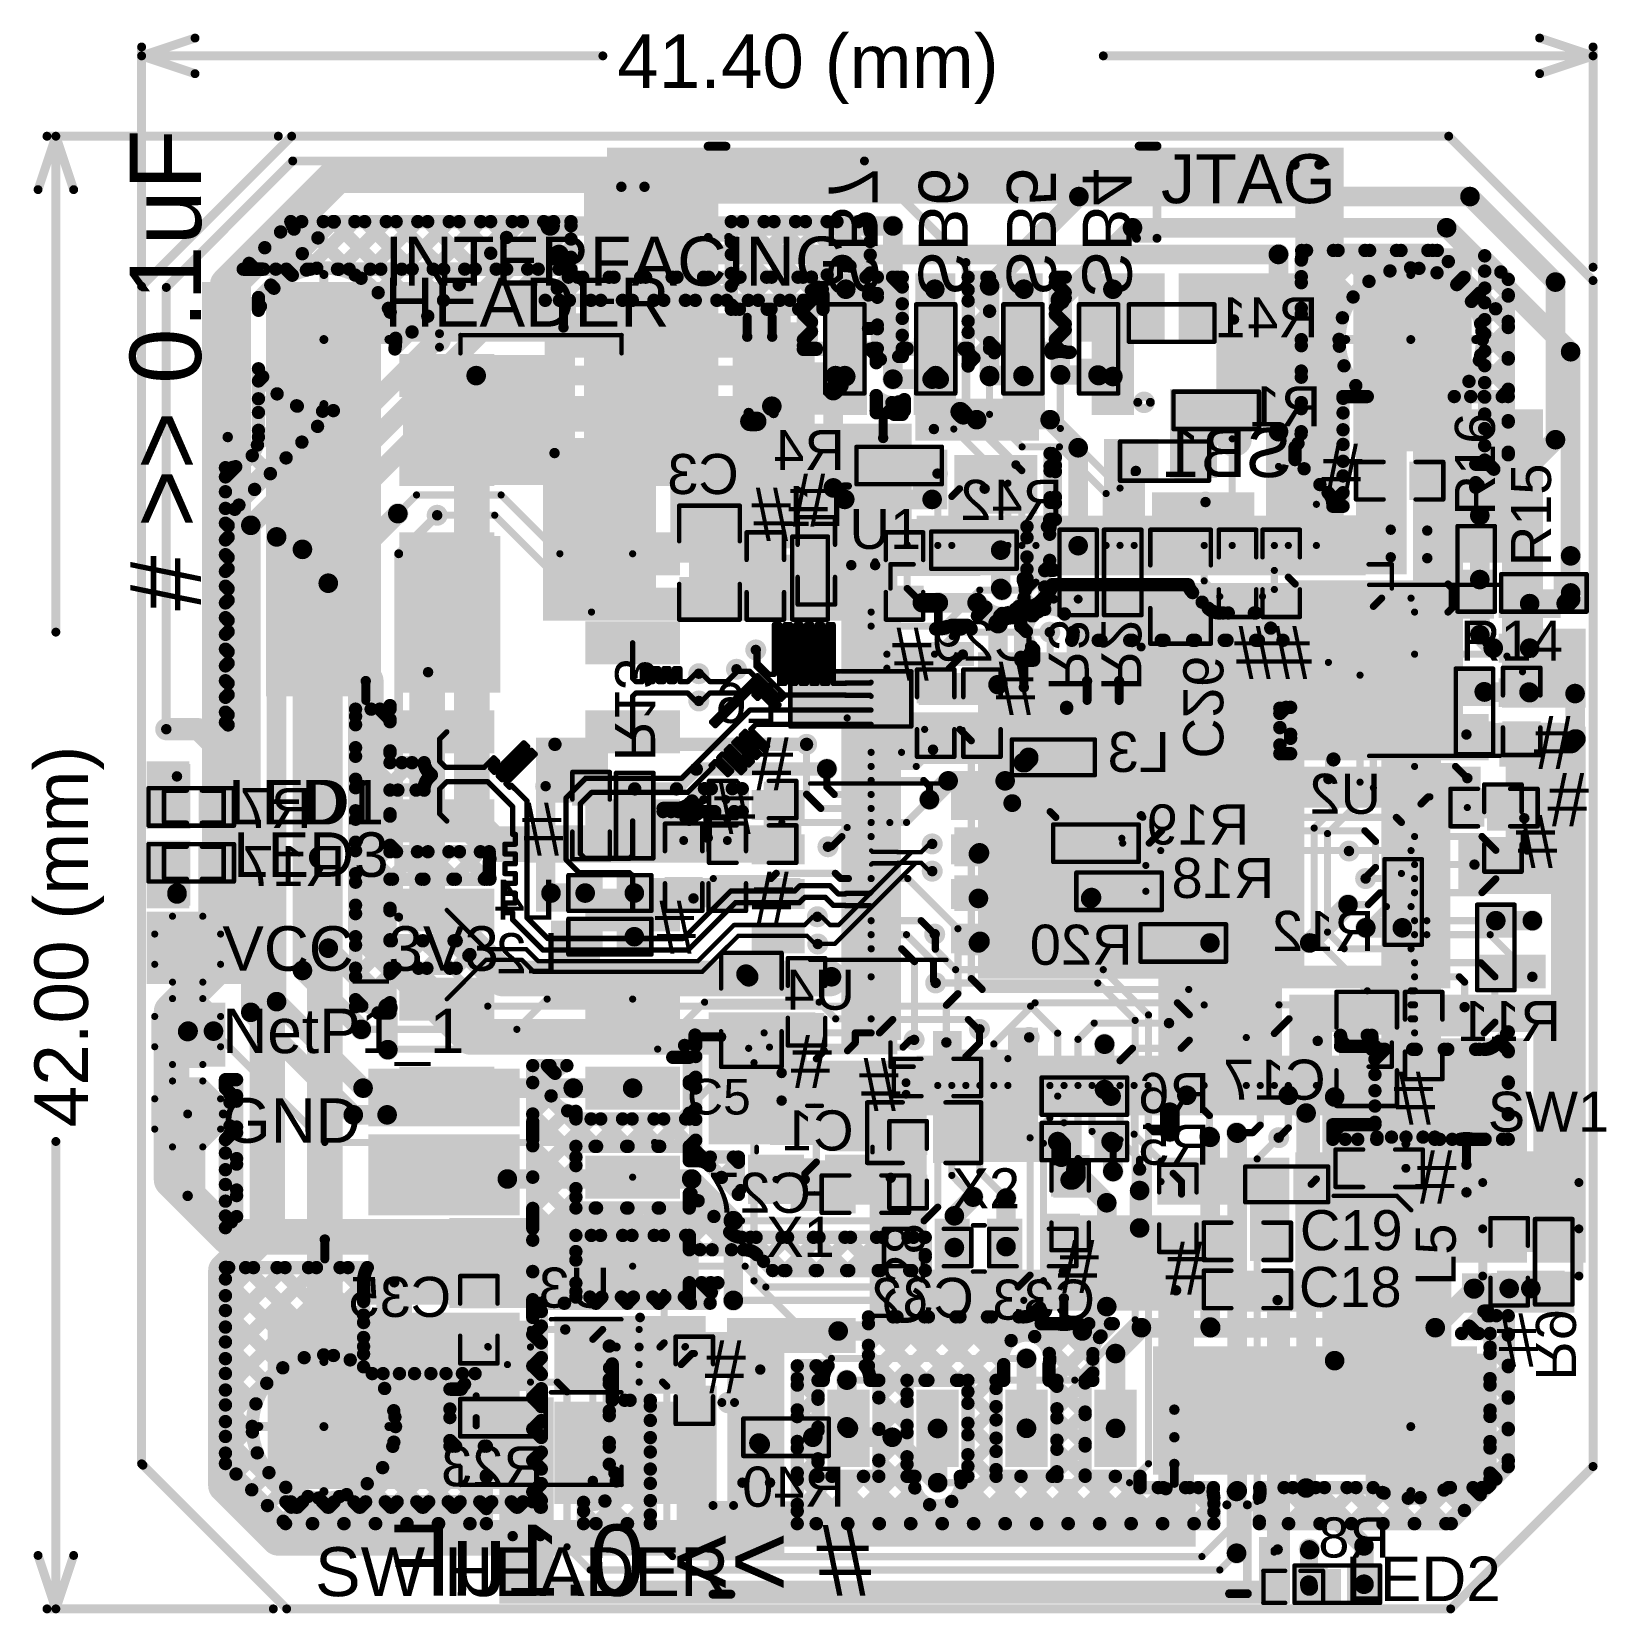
# Model space of a CAD drawing. Header units: millimetres. Extents: x -0.33 to 1.44, y -0.21 to 1.57.
import ezdxf

# ---------------------------------------------------------------- set-up
doc = ezdxf.new("R2010")
doc.units = ezdxf.units.MM
doc.header["$MEASUREMENT"] = 0
for name, color, linetype in [('BottomLayer', 5, 'Continuous'), ('BottomOverlay', 54, 'Continuous'), ('BottomPaste', 16, 'Continuous'), ('BottomSolder', 6, 'Continuous'), ('Mechanical1', 6, 'Continuous'), ('Mechanical2', 216, 'Continuous'), ('TopLayer', 1, 'Continuous'), ('TopOverlay', 2, 'Continuous'), ('TopPaste', 8, 'Continuous'), ('TopSolder', 216, 'Continuous'), ('ViaHoleLayer', 16, 'Continuous')]:
    doc.layers.add(name, color=color, linetype=linetype)
doc.styles.add('Arial', font='', dxfattribs={"height": 0.2})
doc.styles.get('Arial').set_extended_font_data('Arial')

msp = doc.modelspace()

# ---------------------------------------------------------------- texts
at = {"layer": 'BottomOverlay', "style": 'Arial', "text_generation_flag": 2}
for s, height, rotation, p in [('SB7', 0.055, 270, (0.567, 1.268)), ('SB6', 0.055, 270, (0.668, 1.268)), ('SB5', 0.055, 270, (0.767, 1.268)), ('SB4', 0.055, 270, (0.852, 1.268)), ('#', 0.06, 180, (0.48, 1.054)), ('#', 0.06, 180, (0.638, 0.897)), ('R3', 0.045, 270, (0.814, 0.826)), ('R2', 0.045, 270, (0.873, 0.826)), ('#', 0.06, 180, (1.022, 0.899)), ('#', 0.06, 180, (1.063, 0.899)), ('R13', 0.045, 270, (0.327, 0.747)), ('#', 0.06, 360, (0.799, 0.799)), ('C26', 0.045, 270, (0.965, 0.75)), ('#', 0.06, 180, (0.438, 0.725)), ('#', 0.06, 360, (0.269, 0.641)), ('#', 0.06, 360, (1.385, 0.627)), ('#', 0.06, 360, (0.418, 0.531)), ('#', 0.06, 180, (0.601, 0.414)), ('#', 0.06, 360, (1.248, 0.339)), ('#', 0.06, 180, (1.317, 0.127)), ('R9', 0.045, 270, (1.361, 0.0515)), ('# >> 0.1uF', 0.08, 360, (0.615, -0.19))]:
    msp.add_text(s, height=height, rotation=rotation, dxfattribs=at).set_placement(p)
for s, height, p in [('R41', 0.045, (1.117, 1.223)), ('R1', 0.045, (1.12, 1.123)), ('R4', 0.045, (0.585, 1.074)), ('SB1', 0.055, (1.087, 1.066)), ('C3', 0.045, (0.466, 1.047)), ('L1', 0.045, (0.584, 1.011)), ('R42', 0.045, (0.83, 1.018)), ('C29', 0.045, (0.798, 0.86)), ('L6', 0.045, (0.51, 0.79)), ('L3', 0.045, (0.95, 0.735)), ('U2', 0.045, (1.187, 0.688)), ('R7', 0.045, (-0.014, 0.672)), ('R19', 0.045, (1.0392, 0.6535)), ('R17', 0.045, (0.024, 0.607)), ('R18', 0.045, (1.0672, 0.5935)), ('L4', 0.045, (0.2606, 0.569)), ('R12', 0.045, (1.18, 0.534)), ('L2', 0.045, (0.263, 0.509)), ('R20', 0.045, (0.908, 0.5185)), ('U4', 0.045, (0.5965, 0.468)), ('R11', 0.045, (1.389, 0.433)), ('C17', 0.045, (1.125, 0.367)), ('R6', 0.045, (0.995, 0.352)), ('C1', 0.045, (0.595, 0.31)), ('R5', 0.045, (0.995, 0.294)), ('C27', 0.045, (0.547, 0.24)), ('U3', 0.045, (0.3215, 0.1335)), ('C35', 0.045, (0.143, 0.1231)), ('C32', 0.045, (0.73, 0.122)), ('C33', 0.045, (0.866, 0.12)), ('R23', 0.045, (0.247, -0.067)), ('R40', 0.045, (0.585, -0.09)), ('R8', 0.045, (1.197, -0.147))]:
    msp.add_text(s, height=height, dxfattribs=at).set_placement(p)
at = {"layer": 'BottomOverlay', "style": 'Arial'}
msp.add_text('#', height=0.06, rotation=180, dxfattribs=at).set_placement((0.474, 0.097))
at = {"layer": 'Mechanical1', "style": 'Arial'}
msp.add_text('41.40 (mm)', height=0.06, dxfattribs=at).set_placement((0.3293, 1.503))
msp.add_text('42.00 (mm)', height=0.06, rotation=90, dxfattribs=at).set_placement((-0.265, 0.3361))
at = {"layer": 'TopOverlay', "style": 'Arial'}
for s, height, rotation, p in [('# >> 0.1uF', 0.08, 90, (-0.138, 0.916)), ('JTAG', 0.055, 360, (0.94, 1.3736)), ('INTERFACING', 0.055, 360, (0.068, 1.281)), ('HEADER', 0.055, 360, (0.068, 1.235)), ('R16', 0.045, 90, (1.315, 1.023)), ('#', 0.06, 360, (1.12, 1.044)), ('#', 0.06, 180, (0.568, 1.07)), ('R15', 0.045, 90, (1.378, 0.966)), ('#', 0.06, 180, (1.405, 0.798)), ('#', 0.06, 180, (0.527, 0.774)), ('#', 0.06, 360, (1.374, 0.674)), ('#', 0.06, 180, (0.527, 0.623)), ('VCC_3V3', 0.05, 360, (-0.114, 0.5118)), ('NetP1_1', 0.05, 360, (-0.114, 0.4193)), ('#', 0.06, 360, (0.524, 0.38)), ('GND', 0.05, 360, (-0.114, 0.3186)), ('#', 0.06, 180, (1.272, 0.31)), ('C28', 0.045, 90, (0.675, 0.113)), ('L5', 0.045, 90, (1.271, 0.158)), ('#', 0.06, 360, (0.824, 0.15)), ('#', 0.06, 360, (0.945, 0.148)), ('SW HEADER', 0.055, 360, (-0.01, -0.1904))]:
    msp.add_text(s, height=height, rotation=rotation, dxfattribs=at).set_placement(p)
for s, height, p in [('U1', 0.045, (0.5902, 0.9854)), ('R14', 0.045, (1.276, 0.86)), ('LED1', 0.05, (-0.107, 0.676)), ('LED3', 0.05, (-0.102, 0.6172)), ('C5', 0.04, (0.4079, 0.3504)), ('SW1', 0.045, (1.307, 0.331)), ('X2', 0.045, (0.705, 0.245)), ('X1', 0.045, (0.4967, 0.1905)), ('C19', 0.045, (1.096, 0.198)), ('C18', 0.045, (1.0949, 0.1343)), ('LED2', 0.05, (1.147, -0.196))]:
    msp.add_text(s, height=height, dxfattribs=at).set_placement(p)

# ---------------------------------------------------------------- blocks, each defined once
blk = doc.blocks.new('95278_101A26LF_1')
at = {"layer": 'TopLayer'}
for points in [[(-0.6201, 0.1535), (-0.5799, 0.1535), (-0.5799, 0.0551), (-0.6201, 0.0551)], [(-0.5201, 0.1535), (-0.4799, 0.1535), (-0.4799, 0.0551), (-0.5201, 0.0551)], [(-0.4201, 0.1535), (-0.3799, 0.1535), (-0.3799, 0.0551), (-0.4201, 0.0551)], [(-0.3201, 0.1535), (-0.2799, 0.1535), (-0.2799, 0.0551), (-0.3201, 0.0551)], [(-0.2201, 0.1535), (-0.1799, 0.1535), (-0.1799, 0.0551), (-0.2201, 0.0551)], [(-0.1201, 0.1535), (-0.0799, 0.1535), (-0.0799, 0.0551), (-0.1201, 0.0551)], [(-0.0201, 0.1535), (0.0201, 0.1535), (0.0201, 0.0551), (-0.0201, 0.0551)], [(0.0799, 0.1535), (0.1201, 0.1535), (0.1201, 0.0551), (0.0799, 0.0551)], [(0.1799, 0.1535), (0.2201, 0.1535), (0.2201, 0.0551), (0.1799, 0.0551)], [(0.2799, 0.1535), (0.3201, 0.1535), (0.3201, 0.0551), (0.2799, 0.0551)], [(0.3799, 0.1535), (0.4201, 0.1535), (0.4201, 0.0551), (0.3799, 0.0551)], [(0.4799, 0.1535), (0.5201, 0.1535), (0.5201, 0.0551), (0.4799, 0.0551)], [(0.5799, 0.1535), (0.6201, 0.1535), (0.6201, 0.0551), (0.5799, 0.0551)], [(-0.6201, -0.0551), (-0.5799, -0.0551), (-0.5799, -0.1535), (-0.6201, -0.1535)], [(-0.5201, -0.0551), (-0.4799, -0.0551), (-0.4799, -0.1535), (-0.5201, -0.1535)], [(-0.4201, -0.0551), (-0.3799, -0.0551), (-0.3799, -0.1535), (-0.4201, -0.1535)], [(-0.3201, -0.0551), (-0.2799, -0.0551), (-0.2799, -0.1535), (-0.3201, -0.1535)], [(-0.2201, -0.0551), (-0.1799, -0.0551), (-0.1799, -0.1535), (-0.2201, -0.1535)], [(-0.1201, -0.0551), (-0.0799, -0.0551), (-0.0799, -0.1535), (-0.1201, -0.1535)], [(-0.0201, -0.0551), (0.0201, -0.0551), (0.0201, -0.1535), (-0.0201, -0.1535)], [(0.0799, -0.0551), (0.1201, -0.0551), (0.1201, -0.1535), (0.0799, -0.1535)], [(0.1799, -0.0551), (0.2201, -0.0551), (0.2201, -0.1535), (0.1799, -0.1535)], [(0.2799, -0.0551), (0.3201, -0.0551), (0.3201, -0.1535), (0.2799, -0.1535)], [(0.3799, -0.0551), (0.4201, -0.0551), (0.4201, -0.1535), (0.3799, -0.1535)], [(0.4799, -0.0551), (0.5201, -0.0551), (0.5201, -0.1535), (0.4799, -0.1535)], [(0.5799, -0.0551), (0.6201, -0.0551), (0.6201, -0.1535), (0.5799, -0.1535)]]:
    blk.add_hatch(color=1, dxfattribs=at).paths.add_polyline_path(points)
at = {"layer": 'TopPaste'}
for points in [[(-0.6201, 0.1535), (-0.5799, 0.1535), (-0.5799, 0.0551), (-0.6201, 0.0551)], [(-0.5201, 0.1535), (-0.4799, 0.1535), (-0.4799, 0.0551), (-0.5201, 0.0551)], [(-0.4201, 0.1535), (-0.3799, 0.1535), (-0.3799, 0.0551), (-0.4201, 0.0551)], [(-0.3201, 0.1535), (-0.2799, 0.1535), (-0.2799, 0.0551), (-0.3201, 0.0551)], [(-0.2201, 0.1535), (-0.1799, 0.1535), (-0.1799, 0.0551), (-0.2201, 0.0551)], [(-0.1201, 0.1535), (-0.0799, 0.1535), (-0.0799, 0.0551), (-0.1201, 0.0551)], [(-0.0201, 0.1535), (0.0201, 0.1535), (0.0201, 0.0551), (-0.0201, 0.0551)], [(0.0799, 0.1535), (0.1201, 0.1535), (0.1201, 0.0551), (0.0799, 0.0551)], [(0.1799, 0.1535), (0.2201, 0.1535), (0.2201, 0.0551), (0.1799, 0.0551)], [(0.2799, 0.1535), (0.3201, 0.1535), (0.3201, 0.0551), (0.2799, 0.0551)], [(0.3799, 0.1535), (0.4201, 0.1535), (0.4201, 0.0551), (0.3799, 0.0551)], [(0.4799, 0.1535), (0.5201, 0.1535), (0.5201, 0.0551), (0.4799, 0.0551)], [(0.5799, 0.1535), (0.6201, 0.1535), (0.6201, 0.0551), (0.5799, 0.0551)], [(-0.6201, -0.0551), (-0.5799, -0.0551), (-0.5799, -0.1535), (-0.6201, -0.1535)], [(-0.5201, -0.0551), (-0.4799, -0.0551), (-0.4799, -0.1535), (-0.5201, -0.1535)], [(-0.4201, -0.0551), (-0.3799, -0.0551), (-0.3799, -0.1535), (-0.4201, -0.1535)], [(-0.3201, -0.0551), (-0.2799, -0.0551), (-0.2799, -0.1535), (-0.3201, -0.1535)], [(-0.2201, -0.0551), (-0.1799, -0.0551), (-0.1799, -0.1535), (-0.2201, -0.1535)], [(-0.1201, -0.0551), (-0.0799, -0.0551), (-0.0799, -0.1535), (-0.1201, -0.1535)], [(-0.0201, -0.0551), (0.0201, -0.0551), (0.0201, -0.1535), (-0.0201, -0.1535)], [(0.0799, -0.0551), (0.1201, -0.0551), (0.1201, -0.1535), (0.0799, -0.1535)], [(0.1799, -0.0551), (0.2201, -0.0551), (0.2201, -0.1535), (0.1799, -0.1535)], [(0.2799, -0.0551), (0.3201, -0.0551), (0.3201, -0.1535), (0.2799, -0.1535)], [(0.3799, -0.0551), (0.4201, -0.0551), (0.4201, -0.1535), (0.3799, -0.1535)], [(0.4799, -0.0551), (0.5201, -0.0551), (0.5201, -0.1535), (0.4799, -0.1535)], [(0.5799, -0.0551), (0.6201, -0.0551), (0.6201, -0.1535), (0.5799, -0.1535)]]:
    blk.add_hatch(color=8, dxfattribs=at).paths.add_polyline_path(points)
at = {"layer": 'TopSolder'}
for points in [[(-0.6241, 0.1575), (-0.5759, 0.1575), (-0.5759, 0.0511), (-0.6241, 0.0511)], [(-0.5241, 0.1575), (-0.4759, 0.1575), (-0.4759, 0.0511), (-0.5241, 0.0511)], [(-0.4241, 0.1575), (-0.3759, 0.1575), (-0.3759, 0.0511), (-0.4241, 0.0511)], [(-0.3241, 0.1575), (-0.2759, 0.1575), (-0.2759, 0.0511), (-0.3241, 0.0511)], [(-0.2241, 0.1575), (-0.1759, 0.1575), (-0.1759, 0.0511), (-0.2241, 0.0511)], [(-0.1241, 0.1575), (-0.0759, 0.1575), (-0.0759, 0.0511), (-0.1241, 0.0511)], [(-0.0241, 0.1575), (0.0241, 0.1575), (0.0241, 0.0511), (-0.0241, 0.0511)], [(0.0759, 0.1575), (0.1241, 0.1575), (0.1241, 0.0511), (0.0759, 0.0511)], [(0.1759, 0.1575), (0.2241, 0.1575), (0.2241, 0.0511), (0.1759, 0.0511)], [(0.2759, 0.1575), (0.3241, 0.1575), (0.3241, 0.0511), (0.2759, 0.0511)], [(0.3759, 0.1575), (0.4241, 0.1575), (0.4241, 0.0511), (0.3759, 0.0511)], [(0.4759, 0.1575), (0.5241, 0.1575), (0.5241, 0.0511), (0.4759, 0.0511)], [(0.5759, 0.1575), (0.6241, 0.1575), (0.6241, 0.0511), (0.5759, 0.0511)], [(-0.6241, -0.0511), (-0.5759, -0.0511), (-0.5759, -0.1575), (-0.6241, -0.1575)], [(-0.5241, -0.0511), (-0.4759, -0.0511), (-0.4759, -0.1575), (-0.5241, -0.1575)], [(-0.4241, -0.0511), (-0.3759, -0.0511), (-0.3759, -0.1575), (-0.4241, -0.1575)], [(-0.3241, -0.0511), (-0.2759, -0.0511), (-0.2759, -0.1575), (-0.3241, -0.1575)], [(-0.2241, -0.0511), (-0.1759, -0.0511), (-0.1759, -0.1575), (-0.2241, -0.1575)], [(-0.1241, -0.0511), (-0.0759, -0.0511), (-0.0759, -0.1575), (-0.1241, -0.1575)], [(-0.0241, -0.0511), (0.0241, -0.0511), (0.0241, -0.1575), (-0.0241, -0.1575)], [(0.0759, -0.0511), (0.1241, -0.0511), (0.1241, -0.1575), (0.0759, -0.1575)], [(0.1759, -0.0511), (0.2241, -0.0511), (0.2241, -0.1575), (0.1759, -0.1575)], [(0.2759, -0.0511), (0.3241, -0.0511), (0.3241, -0.1575), (0.2759, -0.1575)], [(0.3759, -0.0511), (0.4241, -0.0511), (0.4241, -0.1575), (0.3759, -0.1575)], [(0.4759, -0.0511), (0.5241, -0.0511), (0.5241, -0.1575), (0.4759, -0.1575)], [(0.5759, -0.0511), (0.6241, -0.0511), (0.6241, -0.1575), (0.5759, -0.1575)]]:
    blk.add_hatch(color=216, dxfattribs=at).paths.add_polyline_path(points)
at = {"layer": 'TopOverlay', "const_width": 0.005}
for points in [[(-0.6455, -0.089), (-0.6455, 0.092)], [(-0.625, 0.092), (-0.6455, 0.092)], [(0.6455, 0.092), (0.625, 0.092)], [(0.6455, -0.089), (0.6455, 0.092)], [(-0.625, -0.089), (-0.6455, -0.089)], [(0.6455, -0.089), (0.625, -0.089)]]:
    blk.add_lwpolyline(points, dxfattribs=at)
at = {"layer": 'TopOverlay'}
for points, const_width in [([(-0.6468, 0.092, 1), (-0.6442, 0.092, 1)], 0.0025), ([(-0.6468, 0.092, 1), (-0.6442, 0.092, 1)], 0.0025), ([(-0.6262, 0.092, 1), (-0.6238, 0.092, 1)], 0.0025), ([(0.6238, 0.092, 1), (0.6262, 0.092, 1)], 0.0025), ([(0.6442, 0.092, 1), (0.6468, 0.092, 1)], 0.0025), ([(0.6442, 0.092, 1), (0.6468, 0.092, 1)], 0.0025), ([(-0.6468, -0.089, 1), (-0.6442, -0.089, 1)], 0.0025), ([(-0.6468, -0.089, 1), (-0.6442, -0.089, 1)], 0.0025), ([(-0.6262, -0.089, 1), (-0.6238, -0.089, 1)], 0.0025), ([(0.6238, -0.089, 1), (0.6262, -0.089, 1)], 0.0025), ([(0.6442, -0.089, 1), (0.6468, -0.089, 1)], 0.0025), ([(0.6442, -0.089, 1), (0.6468, -0.089, 1)], 0.0025), ([(-0.6319, -0.1125, 1), (-0.6471, -0.1125, 1)], 0.01), ([(-0.6496, -0.1125, 1), (-0.6446, -0.1125, 1)], 0.005), ([(-0.6344, -0.1125, 1), (-0.6294, -0.1125, 1)], 0.005)]:
    blk.add_lwpolyline(points, format="xyb", close=True, dxfattribs=dict(at, const_width=const_width))
blk = doc.blocks.new('TXB0102DCUT_B_2')
at = {"layer": 'BottomLayer'}
for points in [[(-0.0768, 0.0354), (-0.0453, 0.0354), (-0.0453, 0.0236), (-0.0768, 0.0236)], [(0.0453, 0.0354), (0.0768, 0.0354), (0.0768, 0.0236), (0.0453, 0.0236)], [(-0.0768, 0.0157), (-0.0453, 0.0157), (-0.0453, 0.0039), (-0.0768, 0.0039)], [(0.0453, 0.0157), (0.0768, 0.0157), (0.0768, 0.0039), (0.0453, 0.0039)], [(-0.0768, -0.0039), (-0.0453, -0.0039), (-0.0453, -0.0157), (-0.0768, -0.0157)], [(0.0453, -0.0039), (0.0768, -0.0039), (0.0768, -0.0157), (0.0453, -0.0157)], [(-0.0768, -0.0236), (-0.0453, -0.0236), (-0.0453, -0.0354), (-0.0768, -0.0354)], [(0.0453, -0.0236), (0.0768, -0.0236), (0.0768, -0.0354), (0.0453, -0.0354)]]:
    blk.add_hatch(color=5, dxfattribs=at).paths.add_polyline_path(points)
at = {"layer": 'BottomPaste'}
for points in [[(-0.0768, 0.0354), (-0.0453, 0.0354), (-0.0453, 0.0236), (-0.0768, 0.0236)], [(0.0453, 0.0354), (0.0768, 0.0354), (0.0768, 0.0236), (0.0453, 0.0236)], [(-0.0768, 0.0157), (-0.0453, 0.0157), (-0.0453, 0.0039), (-0.0768, 0.0039)], [(0.0453, 0.0157), (0.0768, 0.0157), (0.0768, 0.0039), (0.0453, 0.0039)], [(-0.0768, -0.0039), (-0.0453, -0.0039), (-0.0453, -0.0157), (-0.0768, -0.0157)], [(0.0453, -0.0039), (0.0768, -0.0039), (0.0768, -0.0157), (0.0453, -0.0157)], [(-0.0768, -0.0236), (-0.0453, -0.0236), (-0.0453, -0.0354), (-0.0768, -0.0354)], [(0.0453, -0.0236), (0.0768, -0.0236), (0.0768, -0.0354), (0.0453, -0.0354)]]:
    blk.add_hatch(color=16, dxfattribs=at).paths.add_polyline_path(points)
at = {"layer": 'BottomSolder'}
for points in [[(-0.0808, 0.0394), (-0.0413, 0.0394), (-0.0413, 0.0196), (-0.0808, 0.0196)], [(0.0413, 0.0394), (0.0808, 0.0394), (0.0808, 0.0196), (0.0413, 0.0196)], [(-0.0808, 0.0197), (-0.0413, 0.0197), (-0.0413, -0.0001), (-0.0808, -0.0001)], [(0.0413, 0.0197), (0.0808, 0.0197), (0.0808, -0.0001), (0.0413, -0.0001)], [(-0.0808, 0.0001), (-0.0413, 0.0001), (-0.0413, -0.0197), (-0.0808, -0.0197)], [(0.0413, 0.0001), (0.0808, 0.0001), (0.0808, -0.0197), (0.0413, -0.0197)], [(-0.0808, -0.0196), (-0.0413, -0.0196), (-0.0413, -0.0394), (-0.0808, -0.0394)], [(0.0413, -0.0196), (0.0808, -0.0196), (0.0808, -0.0394), (0.0413, -0.0394)]]:
    blk.add_hatch(color=6, dxfattribs=at).paths.add_polyline_path(points)
at = {"layer": 'BottomOverlay', "const_width": 0.005}
for points in [[(0.038, 0.041), (-0.041, 0.041)], [(0.038, -0.041), (-0.041, -0.041)]]:
    blk.add_lwpolyline(points, dxfattribs=at)
at = {"layer": 'BottomOverlay'}
for points, const_width in [([(-0.0423, 0.041, 1), (-0.0398, 0.041, 1)], 0.0025), ([(0.0367, 0.041, 1), (0.0393, 0.041, 1)], 0.0025), ([(-0.0605, -0.043, 1), (-0.0635, -0.043, 1)], 0.00787), ([(-0.0655, -0.043, 1), (-0.0615, -0.043, 1)], 0.00394), ([(-0.0625, -0.043, 1), (-0.0585, -0.043, 1)], 0.00394), ([(-0.0423, -0.041, 1), (-0.0398, -0.041, 1)], 0.0025), ([(0.0367, -0.041, 1), (0.0393, -0.041, 1)], 0.0025)]:
    blk.add_lwpolyline(points, format="xyb", close=True, dxfattribs=dict(at, const_width=const_width))
blk = doc.blocks.new('LAN9255_ZMX019_3')
at = {"layer": 'TopLayer'}
for points in [[(-0.2402, 0.3327), (-0.2402, 0.2736), (-0.248, 0.2736), (-0.248, 0.3327)], [(-0.2244, 0.3327), (-0.2244, 0.2736), (-0.2323, 0.2736), (-0.2323, 0.3327)], [(-0.2087, 0.3327), (-0.2087, 0.2736), (-0.2165, 0.2736), (-0.2165, 0.3327)], [(-0.1929, 0.3327), (-0.1929, 0.2736), (-0.2008, 0.2736), (-0.2008, 0.3327)], [(-0.1772, 0.3327), (-0.1772, 0.2736), (-0.185, 0.2736), (-0.185, 0.3327)], [(-0.1614, 0.3327), (-0.1614, 0.2736), (-0.1693, 0.2736), (-0.1693, 0.3327)], [(-0.1457, 0.3327), (-0.1457, 0.2736), (-0.1535, 0.2736), (-0.1535, 0.3327)], [(-0.1299, 0.3327), (-0.1299, 0.2736), (-0.1378, 0.2736), (-0.1378, 0.3327)], [(-0.1142, 0.3327), (-0.1142, 0.2736), (-0.122, 0.2736), (-0.122, 0.3327)], [(-0.0984, 0.3327), (-0.0984, 0.2736), (-0.1063, 0.2736), (-0.1063, 0.3327)], [(-0.0827, 0.3327), (-0.0827, 0.2736), (-0.0906, 0.2736), (-0.0906, 0.3327)], [(-0.0669, 0.3327), (-0.0669, 0.2736), (-0.0748, 0.2736), (-0.0748, 0.3327)], [(-0.0512, 0.3327), (-0.0512, 0.2736), (-0.0591, 0.2736), (-0.0591, 0.3327)], [(-0.0354, 0.3327), (-0.0354, 0.2736), (-0.0433, 0.2736), (-0.0433, 0.3327)], [(-0.0197, 0.3327), (-0.0197, 0.2736), (-0.0276, 0.2736), (-0.0276, 0.3327)], [(-0.0039, 0.3327), (-0.0039, 0.2736), (-0.0118, 0.2736), (-0.0118, 0.3327)], [(0.0118, 0.3327), (0.0118, 0.2736), (0.0039, 0.2736), (0.0039, 0.3327)], [(0.0276, 0.3327), (0.0276, 0.2736), (0.0197, 0.2736), (0.0197, 0.3327)], [(0.0433, 0.3327), (0.0433, 0.2736), (0.0354, 0.2736), (0.0354, 0.3327)], [(0.0591, 0.3327), (0.0591, 0.2736), (0.0512, 0.2736), (0.0512, 0.3327)], [(0.0748, 0.3327), (0.0748, 0.2736), (0.0669, 0.2736), (0.0669, 0.3327)], [(0.0906, 0.3327), (0.0906, 0.2736), (0.0827, 0.2736), (0.0827, 0.3327)], [(0.1063, 0.3327), (0.1063, 0.2736), (0.0984, 0.2736), (0.0984, 0.3327)], [(0.122, 0.3327), (0.122, 0.2736), (0.1142, 0.2736), (0.1142, 0.3327)], [(0.1378, 0.3327), (0.1378, 0.2736), (0.1299, 0.2736), (0.1299, 0.3327)], [(0.1535, 0.3327), (0.1535, 0.2736), (0.1457, 0.2736), (0.1457, 0.3327)], [(0.1693, 0.3327), (0.1693, 0.2736), (0.1614, 0.2736), (0.1614, 0.3327)], [(0.185, 0.3327), (0.185, 0.2736), (0.1772, 0.2736), (0.1772, 0.3327)], [(0.2008, 0.3327), (0.2008, 0.2736), (0.1929, 0.2736), (0.1929, 0.3327)], [(0.2165, 0.3327), (0.2165, 0.2736), (0.2087, 0.2736), (0.2087, 0.3327)], [(0.2323, 0.3327), (0.2323, 0.2736), (0.2244, 0.2736), (0.2244, 0.3327)], [(0.248, 0.3327), (0.248, 0.2736), (0.2402, 0.2736), (0.2402, 0.3327)], [(-0.3327, 0.248), (-0.2736, 0.248), (-0.2736, 0.2402), (-0.3327, 0.2402)], [(-0.3327, 0.2323), (-0.2736, 0.2323), (-0.2736, 0.2244), (-0.3327, 0.2244)], [(0.2736, 0.248), (0.3327, 0.248), (0.3327, 0.2402), (0.2736, 0.2402)], [(0.2736, 0.2323), (0.3327, 0.2323), (0.3327, 0.2244), (0.2736, 0.2244)], [(-0.3327, 0.2165), (-0.2736, 0.2165), (-0.2736, 0.2087), (-0.3327, 0.2087)], [(0.2736, 0.2165), (0.3327, 0.2165), (0.3327, 0.2087), (0.2736, 0.2087)], [(-0.3327, 0.2008), (-0.2736, 0.2008), (-0.2736, 0.1929), (-0.3327, 0.1929)], [(0.2736, 0.2008), (0.3327, 0.2008), (0.3327, 0.1929), (0.2736, 0.1929)], [(-0.3327, 0.185), (-0.2736, 0.185), (-0.2736, 0.1772), (-0.3327, 0.1772)], [(-0.1791, -0.1791), (-0.1791, 0.1791), (0.1791, 0.1791), (0.1791, -0.1791)], [(0.2736, 0.185), (0.3327, 0.185), (0.3327, 0.1772), (0.2736, 0.1772)], [(-0.3327, 0.1693), (-0.2736, 0.1693), (-0.2736, 0.1614), (-0.3327, 0.1614)], [(0.2736, 0.1693), (0.3327, 0.1693), (0.3327, 0.1614), (0.2736, 0.1614)], [(-0.3327, 0.1535), (-0.2736, 0.1535), (-0.2736, 0.1457), (-0.3327, 0.1457)], [(0.2736, 0.1535), (0.3327, 0.1535), (0.3327, 0.1457), (0.2736, 0.1457)], [(-0.3327, 0.1378), (-0.2736, 0.1378), (-0.2736, 0.1299), (-0.3327, 0.1299)], [(0.2736, 0.1378), (0.3327, 0.1378), (0.3327, 0.1299), (0.2736, 0.1299)], [(-0.3327, 0.122), (-0.2736, 0.122), (-0.2736, 0.1142), (-0.3327, 0.1142)], [(0.2736, 0.122), (0.3327, 0.122), (0.3327, 0.1142), (0.2736, 0.1142)], [(-0.3327, 0.1063), (-0.2736, 0.1063), (-0.2736, 0.0984), (-0.3327, 0.0984)], [(-0.3327, 0.0906), (-0.2736, 0.0906), (-0.2736, 0.0827), (-0.3327, 0.0827)], [(0.2736, 0.1063), (0.3327, 0.1063), (0.3327, 0.0984), (0.2736, 0.0984)], [(0.2736, 0.0906), (0.3327, 0.0906), (0.3327, 0.0827), (0.2736, 0.0827)], [(-0.3327, 0.0748), (-0.2736, 0.0748), (-0.2736, 0.0669), (-0.3327, 0.0669)], [(0.2736, 0.0748), (0.3327, 0.0748), (0.3327, 0.0669), (0.2736, 0.0669)], [(-0.3327, 0.0591), (-0.2736, 0.0591), (-0.2736, 0.0512), (-0.3327, 0.0512)], [(0.2736, 0.0591), (0.3327, 0.0591), (0.3327, 0.0512), (0.2736, 0.0512)], [(-0.3327, 0.0433), (-0.2736, 0.0433), (-0.2736, 0.0354), (-0.3327, 0.0354)], [(0.2736, 0.0433), (0.3327, 0.0433), (0.3327, 0.0354), (0.2736, 0.0354)], [(-0.3327, 0.0276), (-0.2736, 0.0276), (-0.2736, 0.0197), (-0.3327, 0.0197)], [(0.2736, 0.0276), (0.3327, 0.0276), (0.3327, 0.0197), (0.2736, 0.0197)], [(-0.3327, 0.0118), (-0.2736, 0.0118), (-0.2736, 0.0039), (-0.3327, 0.0039)], [(0.2736, 0.0118), (0.3327, 0.0118), (0.3327, 0.0039), (0.2736, 0.0039)], [(-0.3327, -0.0039), (-0.2736, -0.0039), (-0.2736, -0.0118), (-0.3327, -0.0118)], [(0.2736, -0.0039), (0.3327, -0.0039), (0.3327, -0.0118), (0.2736, -0.0118)], [(-0.3327, -0.0197), (-0.2736, -0.0197), (-0.2736, -0.0276), (-0.3327, -0.0276)], [(-0.3327, -0.0354), (-0.2736, -0.0354), (-0.2736, -0.0433), (-0.3327, -0.0433)], [(0.2736, -0.0197), (0.3327, -0.0197), (0.3327, -0.0276), (0.2736, -0.0276)], [(0.2736, -0.0354), (0.3327, -0.0354), (0.3327, -0.0433), (0.2736, -0.0433)], [(-0.3327, -0.0512), (-0.2736, -0.0512), (-0.2736, -0.0591), (-0.3327, -0.0591)], [(0.2736, -0.0512), (0.3327, -0.0512), (0.3327, -0.0591), (0.2736, -0.0591)], [(-0.3327, -0.0669), (-0.2736, -0.0669), (-0.2736, -0.0748), (-0.3327, -0.0748)], [(0.2736, -0.0669), (0.3327, -0.0669), (0.3327, -0.0748), (0.2736, -0.0748)], [(-0.3327, -0.0827), (-0.2736, -0.0827), (-0.2736, -0.0906), (-0.3327, -0.0906)], [(0.2736, -0.0827), (0.3327, -0.0827), (0.3327, -0.0906), (0.2736, -0.0906)], [(-0.3327, -0.0984), (-0.2736, -0.0984), (-0.2736, -0.1063), (-0.3327, -0.1063)], [(0.2736, -0.0984), (0.3327, -0.0984), (0.3327, -0.1063), (0.2736, -0.1063)], [(-0.3327, -0.1142), (-0.2736, -0.1142), (-0.2736, -0.122), (-0.3327, -0.122)], [(0.2736, -0.1142), (0.3327, -0.1142), (0.3327, -0.122), (0.2736, -0.122)], [(-0.3327, -0.1299), (-0.2736, -0.1299), (-0.2736, -0.1378), (-0.3327, -0.1378)], [(0.2736, -0.1299), (0.3327, -0.1299), (0.3327, -0.1378), (0.2736, -0.1378)], [(-0.3327, -0.1457), (-0.2736, -0.1457), (-0.2736, -0.1535), (-0.3327, -0.1535)], [(0.2736, -0.1457), (0.3327, -0.1457), (0.3327, -0.1535), (0.2736, -0.1535)], [(-0.3327, -0.1614), (-0.2736, -0.1614), (-0.2736, -0.1693), (-0.3327, -0.1693)], [(-0.3327, -0.1772), (-0.2736, -0.1772), (-0.2736, -0.185), (-0.3327, -0.185)], [(0.2736, -0.1614), (0.3327, -0.1614), (0.3327, -0.1693), (0.2736, -0.1693)], [(0.2736, -0.1772), (0.3327, -0.1772), (0.3327, -0.185), (0.2736, -0.185)], [(-0.3327, -0.1929), (-0.2736, -0.1929), (-0.2736, -0.2008), (-0.3327, -0.2008)], [(0.2736, -0.1929), (0.3327, -0.1929), (0.3327, -0.2008), (0.2736, -0.2008)], [(-0.3327, -0.2087), (-0.2736, -0.2087), (-0.2736, -0.2165), (-0.3327, -0.2165)], [(0.2736, -0.2087), (0.3327, -0.2087), (0.3327, -0.2165), (0.2736, -0.2165)], [(-0.3327, -0.2244), (-0.2736, -0.2244), (-0.2736, -0.2323), (-0.3327, -0.2323)], [(0.2736, -0.2244), (0.3327, -0.2244), (0.3327, -0.2323), (0.2736, -0.2323)], [(-0.3327, -0.2402), (-0.2736, -0.2402), (-0.2736, -0.248), (-0.3327, -0.248)], [(0.2736, -0.2402), (0.3327, -0.2402), (0.3327, -0.248), (0.2736, -0.248)], [(-0.248, -0.3327), (-0.248, -0.2736), (-0.2402, -0.2736), (-0.2402, -0.3327)], [(-0.2323, -0.3327), (-0.2323, -0.2736), (-0.2244, -0.2736), (-0.2244, -0.3327)], [(-0.2165, -0.3327), (-0.2165, -0.2736), (-0.2087, -0.2736), (-0.2087, -0.3327)], [(-0.2008, -0.3327), (-0.2008, -0.2736), (-0.1929, -0.2736), (-0.1929, -0.3327)], [(-0.185, -0.3327), (-0.185, -0.2736), (-0.1772, -0.2736), (-0.1772, -0.3327)], [(-0.1693, -0.3327), (-0.1693, -0.2736), (-0.1614, -0.2736), (-0.1614, -0.3327)], [(-0.1535, -0.3327), (-0.1535, -0.2736), (-0.1457, -0.2736), (-0.1457, -0.3327)], [(-0.1378, -0.3327), (-0.1378, -0.2736), (-0.1299, -0.2736), (-0.1299, -0.3327)], [(-0.122, -0.3327), (-0.122, -0.2736), (-0.1142, -0.2736), (-0.1142, -0.3327)], [(-0.1063, -0.3327), (-0.1063, -0.2736), (-0.0984, -0.2736), (-0.0984, -0.3327)], [(-0.0906, -0.3327), (-0.0906, -0.2736), (-0.0827, -0.2736), (-0.0827, -0.3327)], [(-0.0748, -0.3327), (-0.0748, -0.2736), (-0.0669, -0.2736), (-0.0669, -0.3327)], [(-0.0591, -0.3327), (-0.0591, -0.2736), (-0.0512, -0.2736), (-0.0512, -0.3327)], [(-0.0433, -0.3327), (-0.0433, -0.2736), (-0.0354, -0.2736), (-0.0354, -0.3327)], [(-0.0276, -0.3327), (-0.0276, -0.2736), (-0.0197, -0.2736), (-0.0197, -0.3327)], [(-0.0118, -0.3327), (-0.0118, -0.2736), (-0.0039, -0.2736), (-0.0039, -0.3327)], [(0.0039, -0.3327), (0.0039, -0.2736), (0.0118, -0.2736), (0.0118, -0.3327)], [(0.0197, -0.3327), (0.0197, -0.2736), (0.0276, -0.2736), (0.0276, -0.3327)], [(0.0354, -0.3327), (0.0354, -0.2736), (0.0433, -0.2736), (0.0433, -0.3327)], [(0.0512, -0.3327), (0.0512, -0.2736), (0.0591, -0.2736), (0.0591, -0.3327)], [(0.0669, -0.3327), (0.0669, -0.2736), (0.0748, -0.2736), (0.0748, -0.3327)], [(0.0827, -0.3327), (0.0827, -0.2736), (0.0906, -0.2736), (0.0906, -0.3327)], [(0.0984, -0.3327), (0.0984, -0.2736), (0.1063, -0.2736), (0.1063, -0.3327)], [(0.1142, -0.3327), (0.1142, -0.2736), (0.122, -0.2736), (0.122, -0.3327)], [(0.1299, -0.3327), (0.1299, -0.2736), (0.1378, -0.2736), (0.1378, -0.3327)], [(0.1457, -0.3327), (0.1457, -0.2736), (0.1535, -0.2736), (0.1535, -0.3327)], [(0.1614, -0.3327), (0.1614, -0.2736), (0.1693, -0.2736), (0.1693, -0.3327)], [(0.1772, -0.3327), (0.1772, -0.2736), (0.185, -0.2736), (0.185, -0.3327)], [(0.1929, -0.3327), (0.1929, -0.2736), (0.2008, -0.2736), (0.2008, -0.3327)], [(0.2087, -0.3327), (0.2087, -0.2736), (0.2165, -0.2736), (0.2165, -0.3327)], [(0.2244, -0.3327), (0.2244, -0.2736), (0.2323, -0.2736), (0.2323, -0.3327)], [(0.2402, -0.3327), (0.2402, -0.2736), (0.248, -0.2736), (0.248, -0.3327)]]:
    blk.add_hatch(color=1, dxfattribs=at).paths.add_polyline_path(points)
at = {"layer": 'TopPaste'}
for points in [[(-0.2402, 0.3327), (-0.2402, 0.2736), (-0.248, 0.2736), (-0.248, 0.3327)], [(-0.2244, 0.3327), (-0.2244, 0.2736), (-0.2323, 0.2736), (-0.2323, 0.3327)], [(-0.2087, 0.3327), (-0.2087, 0.2736), (-0.2165, 0.2736), (-0.2165, 0.3327)], [(-0.1929, 0.3327), (-0.1929, 0.2736), (-0.2008, 0.2736), (-0.2008, 0.3327)], [(-0.1772, 0.3327), (-0.1772, 0.2736), (-0.185, 0.2736), (-0.185, 0.3327)], [(-0.1614, 0.3327), (-0.1614, 0.2736), (-0.1693, 0.2736), (-0.1693, 0.3327)], [(-0.1457, 0.3327), (-0.1457, 0.2736), (-0.1535, 0.2736), (-0.1535, 0.3327)], [(-0.1299, 0.3327), (-0.1299, 0.2736), (-0.1378, 0.2736), (-0.1378, 0.3327)], [(-0.1142, 0.3327), (-0.1142, 0.2736), (-0.122, 0.2736), (-0.122, 0.3327)], [(-0.0984, 0.3327), (-0.0984, 0.2736), (-0.1063, 0.2736), (-0.1063, 0.3327)], [(-0.0827, 0.3327), (-0.0827, 0.2736), (-0.0906, 0.2736), (-0.0906, 0.3327)], [(-0.0669, 0.3327), (-0.0669, 0.2736), (-0.0748, 0.2736), (-0.0748, 0.3327)], [(-0.0512, 0.3327), (-0.0512, 0.2736), (-0.0591, 0.2736), (-0.0591, 0.3327)], [(-0.0354, 0.3327), (-0.0354, 0.2736), (-0.0433, 0.2736), (-0.0433, 0.3327)], [(-0.0197, 0.3327), (-0.0197, 0.2736), (-0.0276, 0.2736), (-0.0276, 0.3327)], [(-0.0039, 0.3327), (-0.0039, 0.2736), (-0.0118, 0.2736), (-0.0118, 0.3327)], [(0.0118, 0.3327), (0.0118, 0.2736), (0.0039, 0.2736), (0.0039, 0.3327)], [(0.0276, 0.3327), (0.0276, 0.2736), (0.0197, 0.2736), (0.0197, 0.3327)], [(0.0433, 0.3327), (0.0433, 0.2736), (0.0354, 0.2736), (0.0354, 0.3327)], [(0.0591, 0.3327), (0.0591, 0.2736), (0.0512, 0.2736), (0.0512, 0.3327)], [(0.0748, 0.3327), (0.0748, 0.2736), (0.0669, 0.2736), (0.0669, 0.3327)], [(0.0906, 0.3327), (0.0906, 0.2736), (0.0827, 0.2736), (0.0827, 0.3327)], [(0.1063, 0.3327), (0.1063, 0.2736), (0.0984, 0.2736), (0.0984, 0.3327)], [(0.122, 0.3327), (0.122, 0.2736), (0.1142, 0.2736), (0.1142, 0.3327)], [(0.1378, 0.3327), (0.1378, 0.2736), (0.1299, 0.2736), (0.1299, 0.3327)], [(0.1535, 0.3327), (0.1535, 0.2736), (0.1457, 0.2736), (0.1457, 0.3327)], [(0.1693, 0.3327), (0.1693, 0.2736), (0.1614, 0.2736), (0.1614, 0.3327)], [(0.185, 0.3327), (0.185, 0.2736), (0.1772, 0.2736), (0.1772, 0.3327)], [(0.2008, 0.3327), (0.2008, 0.2736), (0.1929, 0.2736), (0.1929, 0.3327)], [(0.2165, 0.3327), (0.2165, 0.2736), (0.2087, 0.2736), (0.2087, 0.3327)], [(0.2323, 0.3327), (0.2323, 0.2736), (0.2244, 0.2736), (0.2244, 0.3327)], [(0.248, 0.3327), (0.248, 0.2736), (0.2402, 0.2736), (0.2402, 0.3327)], [(-0.3327, 0.248), (-0.2736, 0.248), (-0.2736, 0.2402), (-0.3327, 0.2402)], [(-0.3327, 0.2323), (-0.2736, 0.2323), (-0.2736, 0.2244), (-0.3327, 0.2244)], [(0.2736, 0.248), (0.3327, 0.248), (0.3327, 0.2402), (0.2736, 0.2402)], [(0.2736, 0.2323), (0.3327, 0.2323), (0.3327, 0.2244), (0.2736, 0.2244)], [(-0.3327, 0.2165), (-0.2736, 0.2165), (-0.2736, 0.2087), (-0.3327, 0.2087)], [(0.2736, 0.2165), (0.3327, 0.2165), (0.3327, 0.2087), (0.2736, 0.2087)], [(-0.3327, 0.2008), (-0.2736, 0.2008), (-0.2736, 0.1929), (-0.3327, 0.1929)], [(0.2736, 0.2008), (0.3327, 0.2008), (0.3327, 0.1929), (0.2736, 0.1929)], [(-0.3327, 0.185), (-0.2736, 0.185), (-0.2736, 0.1772), (-0.3327, 0.1772)], [(-0.1791, -0.1791), (-0.1791, 0.1791), (0.1791, 0.1791), (0.1791, -0.1791)], [(0.2736, 0.185), (0.3327, 0.185), (0.3327, 0.1772), (0.2736, 0.1772)], [(-0.3327, 0.1693), (-0.2736, 0.1693), (-0.2736, 0.1614), (-0.3327, 0.1614)], [(0.2736, 0.1693), (0.3327, 0.1693), (0.3327, 0.1614), (0.2736, 0.1614)], [(-0.3327, 0.1535), (-0.2736, 0.1535), (-0.2736, 0.1457), (-0.3327, 0.1457)], [(0.2736, 0.1535), (0.3327, 0.1535), (0.3327, 0.1457), (0.2736, 0.1457)], [(-0.3327, 0.1378), (-0.2736, 0.1378), (-0.2736, 0.1299), (-0.3327, 0.1299)], [(0.2736, 0.1378), (0.3327, 0.1378), (0.3327, 0.1299), (0.2736, 0.1299)], [(-0.3327, 0.122), (-0.2736, 0.122), (-0.2736, 0.1142), (-0.3327, 0.1142)], [(0.2736, 0.122), (0.3327, 0.122), (0.3327, 0.1142), (0.2736, 0.1142)], [(-0.3327, 0.1063), (-0.2736, 0.1063), (-0.2736, 0.0984), (-0.3327, 0.0984)], [(-0.3327, 0.0906), (-0.2736, 0.0906), (-0.2736, 0.0827), (-0.3327, 0.0827)], [(0.2736, 0.1063), (0.3327, 0.1063), (0.3327, 0.0984), (0.2736, 0.0984)], [(0.2736, 0.0906), (0.3327, 0.0906), (0.3327, 0.0827), (0.2736, 0.0827)], [(-0.3327, 0.0748), (-0.2736, 0.0748), (-0.2736, 0.0669), (-0.3327, 0.0669)], [(0.2736, 0.0748), (0.3327, 0.0748), (0.3327, 0.0669), (0.2736, 0.0669)], [(-0.3327, 0.0591), (-0.2736, 0.0591), (-0.2736, 0.0512), (-0.3327, 0.0512)], [(0.2736, 0.0591), (0.3327, 0.0591), (0.3327, 0.0512), (0.2736, 0.0512)], [(-0.3327, 0.0433), (-0.2736, 0.0433), (-0.2736, 0.0354), (-0.3327, 0.0354)], [(0.2736, 0.0433), (0.3327, 0.0433), (0.3327, 0.0354), (0.2736, 0.0354)], [(-0.3327, 0.0276), (-0.2736, 0.0276), (-0.2736, 0.0197), (-0.3327, 0.0197)], [(0.2736, 0.0276), (0.3327, 0.0276), (0.3327, 0.0197), (0.2736, 0.0197)], [(-0.3327, 0.0118), (-0.2736, 0.0118), (-0.2736, 0.0039), (-0.3327, 0.0039)], [(0.2736, 0.0118), (0.3327, 0.0118), (0.3327, 0.0039), (0.2736, 0.0039)], [(-0.3327, -0.0039), (-0.2736, -0.0039), (-0.2736, -0.0118), (-0.3327, -0.0118)], [(0.2736, -0.0039), (0.3327, -0.0039), (0.3327, -0.0118), (0.2736, -0.0118)], [(-0.3327, -0.0197), (-0.2736, -0.0197), (-0.2736, -0.0276), (-0.3327, -0.0276)], [(-0.3327, -0.0354), (-0.2736, -0.0354), (-0.2736, -0.0433), (-0.3327, -0.0433)], [(0.2736, -0.0197), (0.3327, -0.0197), (0.3327, -0.0276), (0.2736, -0.0276)], [(0.2736, -0.0354), (0.3327, -0.0354), (0.3327, -0.0433), (0.2736, -0.0433)], [(-0.3327, -0.0512), (-0.2736, -0.0512), (-0.2736, -0.0591), (-0.3327, -0.0591)], [(0.2736, -0.0512), (0.3327, -0.0512), (0.3327, -0.0591), (0.2736, -0.0591)], [(-0.3327, -0.0669), (-0.2736, -0.0669), (-0.2736, -0.0748), (-0.3327, -0.0748)], [(0.2736, -0.0669), (0.3327, -0.0669), (0.3327, -0.0748), (0.2736, -0.0748)], [(-0.3327, -0.0827), (-0.2736, -0.0827), (-0.2736, -0.0906), (-0.3327, -0.0906)], [(0.2736, -0.0827), (0.3327, -0.0827), (0.3327, -0.0906), (0.2736, -0.0906)], [(-0.3327, -0.0984), (-0.2736, -0.0984), (-0.2736, -0.1063), (-0.3327, -0.1063)], [(0.2736, -0.0984), (0.3327, -0.0984), (0.3327, -0.1063), (0.2736, -0.1063)], [(-0.3327, -0.1142), (-0.2736, -0.1142), (-0.2736, -0.122), (-0.3327, -0.122)], [(0.2736, -0.1142), (0.3327, -0.1142), (0.3327, -0.122), (0.2736, -0.122)], [(-0.3327, -0.1299), (-0.2736, -0.1299), (-0.2736, -0.1378), (-0.3327, -0.1378)], [(0.2736, -0.1299), (0.3327, -0.1299), (0.3327, -0.1378), (0.2736, -0.1378)], [(-0.3327, -0.1457), (-0.2736, -0.1457), (-0.2736, -0.1535), (-0.3327, -0.1535)], [(0.2736, -0.1457), (0.3327, -0.1457), (0.3327, -0.1535), (0.2736, -0.1535)], [(-0.3327, -0.1614), (-0.2736, -0.1614), (-0.2736, -0.1693), (-0.3327, -0.1693)], [(-0.3327, -0.1772), (-0.2736, -0.1772), (-0.2736, -0.185), (-0.3327, -0.185)], [(0.2736, -0.1614), (0.3327, -0.1614), (0.3327, -0.1693), (0.2736, -0.1693)], [(0.2736, -0.1772), (0.3327, -0.1772), (0.3327, -0.185), (0.2736, -0.185)], [(-0.3327, -0.1929), (-0.2736, -0.1929), (-0.2736, -0.2008), (-0.3327, -0.2008)], [(0.2736, -0.1929), (0.3327, -0.1929), (0.3327, -0.2008), (0.2736, -0.2008)], [(-0.3327, -0.2087), (-0.2736, -0.2087), (-0.2736, -0.2165), (-0.3327, -0.2165)], [(0.2736, -0.2087), (0.3327, -0.2087), (0.3327, -0.2165), (0.2736, -0.2165)], [(-0.3327, -0.2244), (-0.2736, -0.2244), (-0.2736, -0.2323), (-0.3327, -0.2323)], [(0.2736, -0.2244), (0.3327, -0.2244), (0.3327, -0.2323), (0.2736, -0.2323)], [(-0.3327, -0.2402), (-0.2736, -0.2402), (-0.2736, -0.248), (-0.3327, -0.248)], [(0.2736, -0.2402), (0.3327, -0.2402), (0.3327, -0.248), (0.2736, -0.248)], [(-0.248, -0.3327), (-0.248, -0.2736), (-0.2402, -0.2736), (-0.2402, -0.3327)], [(-0.2323, -0.3327), (-0.2323, -0.2736), (-0.2244, -0.2736), (-0.2244, -0.3327)], [(-0.2165, -0.3327), (-0.2165, -0.2736), (-0.2087, -0.2736), (-0.2087, -0.3327)], [(-0.2008, -0.3327), (-0.2008, -0.2736), (-0.1929, -0.2736), (-0.1929, -0.3327)], [(-0.185, -0.3327), (-0.185, -0.2736), (-0.1772, -0.2736), (-0.1772, -0.3327)], [(-0.1693, -0.3327), (-0.1693, -0.2736), (-0.1614, -0.2736), (-0.1614, -0.3327)], [(-0.1535, -0.3327), (-0.1535, -0.2736), (-0.1457, -0.2736), (-0.1457, -0.3327)], [(-0.1378, -0.3327), (-0.1378, -0.2736), (-0.1299, -0.2736), (-0.1299, -0.3327)], [(-0.122, -0.3327), (-0.122, -0.2736), (-0.1142, -0.2736), (-0.1142, -0.3327)], [(-0.1063, -0.3327), (-0.1063, -0.2736), (-0.0984, -0.2736), (-0.0984, -0.3327)], [(-0.0906, -0.3327), (-0.0906, -0.2736), (-0.0827, -0.2736), (-0.0827, -0.3327)], [(-0.0748, -0.3327), (-0.0748, -0.2736), (-0.0669, -0.2736), (-0.0669, -0.3327)], [(-0.0591, -0.3327), (-0.0591, -0.2736), (-0.0512, -0.2736), (-0.0512, -0.3327)], [(-0.0433, -0.3327), (-0.0433, -0.2736), (-0.0354, -0.2736), (-0.0354, -0.3327)], [(-0.0276, -0.3327), (-0.0276, -0.2736), (-0.0197, -0.2736), (-0.0197, -0.3327)], [(-0.0118, -0.3327), (-0.0118, -0.2736), (-0.0039, -0.2736), (-0.0039, -0.3327)], [(0.0039, -0.3327), (0.0039, -0.2736), (0.0118, -0.2736), (0.0118, -0.3327)], [(0.0197, -0.3327), (0.0197, -0.2736), (0.0276, -0.2736), (0.0276, -0.3327)], [(0.0354, -0.3327), (0.0354, -0.2736), (0.0433, -0.2736), (0.0433, -0.3327)], [(0.0512, -0.3327), (0.0512, -0.2736), (0.0591, -0.2736), (0.0591, -0.3327)], [(0.0669, -0.3327), (0.0669, -0.2736), (0.0748, -0.2736), (0.0748, -0.3327)], [(0.0827, -0.3327), (0.0827, -0.2736), (0.0906, -0.2736), (0.0906, -0.3327)], [(0.0984, -0.3327), (0.0984, -0.2736), (0.1063, -0.2736), (0.1063, -0.3327)], [(0.1142, -0.3327), (0.1142, -0.2736), (0.122, -0.2736), (0.122, -0.3327)], [(0.1299, -0.3327), (0.1299, -0.2736), (0.1378, -0.2736), (0.1378, -0.3327)], [(0.1457, -0.3327), (0.1457, -0.2736), (0.1535, -0.2736), (0.1535, -0.3327)], [(0.1614, -0.3327), (0.1614, -0.2736), (0.1693, -0.2736), (0.1693, -0.3327)], [(0.1772, -0.3327), (0.1772, -0.2736), (0.185, -0.2736), (0.185, -0.3327)], [(0.1929, -0.3327), (0.1929, -0.2736), (0.2008, -0.2736), (0.2008, -0.3327)], [(0.2087, -0.3327), (0.2087, -0.2736), (0.2165, -0.2736), (0.2165, -0.3327)], [(0.2244, -0.3327), (0.2244, -0.2736), (0.2323, -0.2736), (0.2323, -0.3327)], [(0.2402, -0.3327), (0.2402, -0.2736), (0.248, -0.2736), (0.248, -0.3327)]]:
    blk.add_hatch(color=8, dxfattribs=at).paths.add_polyline_path(points)
at = {"layer": 'TopSolder'}
for points in [[(-0.2362, 0.3367), (-0.2362, 0.2696), (-0.252, 0.2696), (-0.252, 0.3367)], [(-0.2204, 0.3367), (-0.2204, 0.2696), (-0.2363, 0.2696), (-0.2363, 0.3367)], [(-0.2047, 0.3367), (-0.2047, 0.2696), (-0.2205, 0.2696), (-0.2205, 0.3367)], [(-0.1889, 0.3367), (-0.1889, 0.2696), (-0.2048, 0.2696), (-0.2048, 0.3367)], [(-0.1732, 0.3367), (-0.1732, 0.2696), (-0.189, 0.2696), (-0.189, 0.3367)], [(-0.1574, 0.3367), (-0.1574, 0.2696), (-0.1733, 0.2696), (-0.1733, 0.3367)], [(-0.1417, 0.3367), (-0.1417, 0.2696), (-0.1575, 0.2696), (-0.1575, 0.3367)], [(-0.1259, 0.3367), (-0.1259, 0.2696), (-0.1418, 0.2696), (-0.1418, 0.3367)], [(-0.1102, 0.3367), (-0.1102, 0.2696), (-0.126, 0.2696), (-0.126, 0.3367)], [(-0.0944, 0.3367), (-0.0944, 0.2696), (-0.1103, 0.2696), (-0.1103, 0.3367)], [(-0.0787, 0.3367), (-0.0787, 0.2696), (-0.0946, 0.2696), (-0.0946, 0.3367)], [(-0.0629, 0.3367), (-0.0629, 0.2696), (-0.0788, 0.2696), (-0.0788, 0.3367)], [(-0.0472, 0.3367), (-0.0472, 0.2696), (-0.0631, 0.2696), (-0.0631, 0.3367)], [(-0.0314, 0.3367), (-0.0314, 0.2696), (-0.0473, 0.2696), (-0.0473, 0.3367)], [(-0.0157, 0.3367), (-0.0157, 0.2696), (-0.0316, 0.2696), (-0.0316, 0.3367)], [(0.0001, 0.3367), (0.0001, 0.2696), (-0.0158, 0.2696), (-0.0158, 0.3367)], [(0.0158, 0.3367), (0.0158, 0.2696), (-0.0001, 0.2696), (-0.0001, 0.3367)], [(0.0316, 0.3367), (0.0316, 0.2696), (0.0157, 0.2696), (0.0157, 0.3367)], [(0.0473, 0.3367), (0.0473, 0.2696), (0.0314, 0.2696), (0.0314, 0.3367)], [(0.0631, 0.3367), (0.0631, 0.2696), (0.0472, 0.2696), (0.0472, 0.3367)], [(0.0788, 0.3367), (0.0788, 0.2696), (0.0629, 0.2696), (0.0629, 0.3367)], [(0.0946, 0.3367), (0.0946, 0.2696), (0.0787, 0.2696), (0.0787, 0.3367)], [(0.1103, 0.3367), (0.1103, 0.2696), (0.0944, 0.2696), (0.0944, 0.3367)], [(0.126, 0.3367), (0.126, 0.2696), (0.1102, 0.2696), (0.1102, 0.3367)], [(0.1418, 0.3367), (0.1418, 0.2696), (0.1259, 0.2696), (0.1259, 0.3367)], [(0.1575, 0.3367), (0.1575, 0.2696), (0.1417, 0.2696), (0.1417, 0.3367)], [(0.1733, 0.3367), (0.1733, 0.2696), (0.1574, 0.2696), (0.1574, 0.3367)], [(0.189, 0.3367), (0.189, 0.2696), (0.1732, 0.2696), (0.1732, 0.3367)], [(0.2048, 0.3367), (0.2048, 0.2696), (0.1889, 0.2696), (0.1889, 0.3367)], [(0.2205, 0.3367), (0.2205, 0.2696), (0.2047, 0.2696), (0.2047, 0.3367)], [(0.2363, 0.3367), (0.2363, 0.2696), (0.2204, 0.2696), (0.2204, 0.3367)], [(0.252, 0.3367), (0.252, 0.2696), (0.2362, 0.2696), (0.2362, 0.3367)], [(-0.3367, 0.252), (-0.2696, 0.252), (-0.2696, 0.2362), (-0.3367, 0.2362)], [(0.2696, 0.252), (0.3367, 0.252), (0.3367, 0.2362), (0.2696, 0.2362)], [(-0.3367, 0.2363), (-0.2696, 0.2363), (-0.2696, 0.2204), (-0.3367, 0.2204)], [(0.2696, 0.2363), (0.3367, 0.2363), (0.3367, 0.2204), (0.2696, 0.2204)], [(-0.3367, 0.2205), (-0.2696, 0.2205), (-0.2696, 0.2047), (-0.3367, 0.2047)], [(0.2696, 0.2205), (0.3367, 0.2205), (0.3367, 0.2047), (0.2696, 0.2047)], [(-0.3367, 0.2048), (-0.2696, 0.2048), (-0.2696, 0.1889), (-0.3367, 0.1889)], [(0.2696, 0.2048), (0.3367, 0.2048), (0.3367, 0.1889), (0.2696, 0.1889)], [(-0.3367, 0.189), (-0.2696, 0.189), (-0.2696, 0.1732), (-0.3367, 0.1732)], [(-0.1831, -0.1831), (-0.1831, 0.1831), (0.1831, 0.1831), (0.1831, -0.1831)], [(0.2696, 0.189), (0.3367, 0.189), (0.3367, 0.1732), (0.2696, 0.1732)], [(-0.3367, 0.1733), (-0.2696, 0.1733), (-0.2696, 0.1574), (-0.3367, 0.1574)], [(0.2696, 0.1733), (0.3367, 0.1733), (0.3367, 0.1574), (0.2696, 0.1574)], [(-0.3367, 0.1575), (-0.2696, 0.1575), (-0.2696, 0.1417), (-0.3367, 0.1417)], [(0.2696, 0.1575), (0.3367, 0.1575), (0.3367, 0.1417), (0.2696, 0.1417)], [(-0.3367, 0.1418), (-0.2696, 0.1418), (-0.2696, 0.1259), (-0.3367, 0.1259)], [(-0.3367, 0.126), (-0.2696, 0.126), (-0.2696, 0.1102), (-0.3367, 0.1102)], [(0.2696, 0.1418), (0.3367, 0.1418), (0.3367, 0.1259), (0.2696, 0.1259)], [(0.2696, 0.126), (0.3367, 0.126), (0.3367, 0.1102), (0.2696, 0.1102)], [(-0.3367, 0.1103), (-0.2696, 0.1103), (-0.2696, 0.0944), (-0.3367, 0.0944)], [(0.2696, 0.1103), (0.3367, 0.1103), (0.3367, 0.0944), (0.2696, 0.0944)], [(-0.3367, 0.0946), (-0.2696, 0.0946), (-0.2696, 0.0787), (-0.3367, 0.0787)], [(0.2696, 0.0946), (0.3367, 0.0946), (0.3367, 0.0787), (0.2696, 0.0787)], [(-0.3367, 0.0788), (-0.2696, 0.0788), (-0.2696, 0.0629), (-0.3367, 0.0629)], [(0.2696, 0.0788), (0.3367, 0.0788), (0.3367, 0.0629), (0.2696, 0.0629)], [(-0.3367, 0.0631), (-0.2696, 0.0631), (-0.2696, 0.0472), (-0.3367, 0.0472)], [(0.2696, 0.0631), (0.3367, 0.0631), (0.3367, 0.0472), (0.2696, 0.0472)], [(-0.3367, 0.0473), (-0.2696, 0.0473), (-0.2696, 0.0314), (-0.3367, 0.0314)], [(0.2696, 0.0473), (0.3367, 0.0473), (0.3367, 0.0314), (0.2696, 0.0314)], [(-0.3367, 0.0316), (-0.2696, 0.0316), (-0.2696, 0.0157), (-0.3367, 0.0157)], [(0.2696, 0.0316), (0.3367, 0.0316), (0.3367, 0.0157), (0.2696, 0.0157)], [(-0.3367, 0.0158), (-0.2696, 0.0158), (-0.2696, -0.0001), (-0.3367, -0.0001)], [(-0.3367, 0.0001), (-0.2696, 0.0001), (-0.2696, -0.0158), (-0.3367, -0.0158)], [(0.2696, 0.0158), (0.3367, 0.0158), (0.3367, -0.0001), (0.2696, -0.0001)], [(0.2696, 0.0001), (0.3367, 0.0001), (0.3367, -0.0158), (0.2696, -0.0158)], [(-0.3367, -0.0157), (-0.2696, -0.0157), (-0.2696, -0.0316), (-0.3367, -0.0316)], [(0.2696, -0.0157), (0.3367, -0.0157), (0.3367, -0.0316), (0.2696, -0.0316)], [(-0.3367, -0.0314), (-0.2696, -0.0314), (-0.2696, -0.0473), (-0.3367, -0.0473)], [(0.2696, -0.0314), (0.3367, -0.0314), (0.3367, -0.0473), (0.2696, -0.0473)], [(-0.3367, -0.0472), (-0.2696, -0.0472), (-0.2696, -0.0631), (-0.3367, -0.0631)], [(0.2696, -0.0472), (0.3367, -0.0472), (0.3367, -0.0631), (0.2696, -0.0631)], [(-0.3367, -0.0629), (-0.2696, -0.0629), (-0.2696, -0.0788), (-0.3367, -0.0788)], [(0.2696, -0.0629), (0.3367, -0.0629), (0.3367, -0.0788), (0.2696, -0.0788)], [(-0.3367, -0.0787), (-0.2696, -0.0787), (-0.2696, -0.0946), (-0.3367, -0.0946)], [(0.2696, -0.0787), (0.3367, -0.0787), (0.3367, -0.0946), (0.2696, -0.0946)], [(-0.3367, -0.0944), (-0.2696, -0.0944), (-0.2696, -0.1103), (-0.3367, -0.1103)], [(0.2696, -0.0944), (0.3367, -0.0944), (0.3367, -0.1103), (0.2696, -0.1103)], [(-0.3367, -0.1102), (-0.2696, -0.1102), (-0.2696, -0.126), (-0.3367, -0.126)], [(0.2696, -0.1102), (0.3367, -0.1102), (0.3367, -0.126), (0.2696, -0.126)], [(-0.3367, -0.1259), (-0.2696, -0.1259), (-0.2696, -0.1418), (-0.3367, -0.1418)], [(-0.3367, -0.1417), (-0.2696, -0.1417), (-0.2696, -0.1575), (-0.3367, -0.1575)], [(0.2696, -0.1259), (0.3367, -0.1259), (0.3367, -0.1418), (0.2696, -0.1418)], [(0.2696, -0.1417), (0.3367, -0.1417), (0.3367, -0.1575), (0.2696, -0.1575)], [(-0.3367, -0.1574), (-0.2696, -0.1574), (-0.2696, -0.1733), (-0.3367, -0.1733)], [(0.2696, -0.1574), (0.3367, -0.1574), (0.3367, -0.1733), (0.2696, -0.1733)], [(-0.3367, -0.1732), (-0.2696, -0.1732), (-0.2696, -0.189), (-0.3367, -0.189)], [(0.2696, -0.1732), (0.3367, -0.1732), (0.3367, -0.189), (0.2696, -0.189)], [(-0.3367, -0.1889), (-0.2696, -0.1889), (-0.2696, -0.2048), (-0.3367, -0.2048)], [(0.2696, -0.1889), (0.3367, -0.1889), (0.3367, -0.2048), (0.2696, -0.2048)], [(-0.3367, -0.2047), (-0.2696, -0.2047), (-0.2696, -0.2205), (-0.3367, -0.2205)], [(0.2696, -0.2047), (0.3367, -0.2047), (0.3367, -0.2205), (0.2696, -0.2205)], [(-0.3367, -0.2204), (-0.2696, -0.2204), (-0.2696, -0.2363), (-0.3367, -0.2363)], [(0.2696, -0.2204), (0.3367, -0.2204), (0.3367, -0.2363), (0.2696, -0.2363)], [(-0.3367, -0.2362), (-0.2696, -0.2362), (-0.2696, -0.252), (-0.3367, -0.252)], [(0.2696, -0.2362), (0.3367, -0.2362), (0.3367, -0.252), (0.2696, -0.252)], [(-0.252, -0.3367), (-0.252, -0.2696), (-0.2362, -0.2696), (-0.2362, -0.3367)], [(-0.2363, -0.3367), (-0.2363, -0.2696), (-0.2204, -0.2696), (-0.2204, -0.3367)], [(-0.2205, -0.3367), (-0.2205, -0.2696), (-0.2047, -0.2696), (-0.2047, -0.3367)], [(-0.2048, -0.3367), (-0.2048, -0.2696), (-0.1889, -0.2696), (-0.1889, -0.3367)], [(-0.189, -0.3367), (-0.189, -0.2696), (-0.1732, -0.2696), (-0.1732, -0.3367)], [(-0.1733, -0.3367), (-0.1733, -0.2696), (-0.1574, -0.2696), (-0.1574, -0.3367)], [(-0.1575, -0.3367), (-0.1575, -0.2696), (-0.1417, -0.2696), (-0.1417, -0.3367)], [(-0.1418, -0.3367), (-0.1418, -0.2696), (-0.1259, -0.2696), (-0.1259, -0.3367)], [(-0.126, -0.3367), (-0.126, -0.2696), (-0.1102, -0.2696), (-0.1102, -0.3367)], [(-0.1103, -0.3367), (-0.1103, -0.2696), (-0.0944, -0.2696), (-0.0944, -0.3367)], [(-0.0946, -0.3367), (-0.0946, -0.2696), (-0.0787, -0.2696), (-0.0787, -0.3367)], [(-0.0788, -0.3367), (-0.0788, -0.2696), (-0.0629, -0.2696), (-0.0629, -0.3367)], [(-0.0631, -0.3367), (-0.0631, -0.2696), (-0.0472, -0.2696), (-0.0472, -0.3367)], [(-0.0473, -0.3367), (-0.0473, -0.2696), (-0.0314, -0.2696), (-0.0314, -0.3367)], [(-0.0316, -0.3367), (-0.0316, -0.2696), (-0.0157, -0.2696), (-0.0157, -0.3367)], [(-0.0158, -0.3367), (-0.0158, -0.2696), (0.0001, -0.2696), (0.0001, -0.3367)], [(-0.0001, -0.3367), (-0.0001, -0.2696), (0.0158, -0.2696), (0.0158, -0.3367)], [(0.0157, -0.3367), (0.0157, -0.2696), (0.0316, -0.2696), (0.0316, -0.3367)], [(0.0314, -0.3367), (0.0314, -0.2696), (0.0473, -0.2696), (0.0473, -0.3367)], [(0.0472, -0.3367), (0.0472, -0.2696), (0.0631, -0.2696), (0.0631, -0.3367)], [(0.0629, -0.3367), (0.0629, -0.2696), (0.0788, -0.2696), (0.0788, -0.3367)], [(0.0787, -0.3367), (0.0787, -0.2696), (0.0946, -0.2696), (0.0946, -0.3367)], [(0.0944, -0.3367), (0.0944, -0.2696), (0.1103, -0.2696), (0.1103, -0.3367)], [(0.1102, -0.3367), (0.1102, -0.2696), (0.126, -0.2696), (0.126, -0.3367)], [(0.1259, -0.3367), (0.1259, -0.2696), (0.1418, -0.2696), (0.1418, -0.3367)], [(0.1417, -0.3367), (0.1417, -0.2696), (0.1575, -0.2696), (0.1575, -0.3367)], [(0.1574, -0.3367), (0.1574, -0.2696), (0.1733, -0.2696), (0.1733, -0.3367)], [(0.1732, -0.3367), (0.1732, -0.2696), (0.189, -0.2696), (0.189, -0.3367)], [(0.1889, -0.3367), (0.1889, -0.2696), (0.2048, -0.2696), (0.2048, -0.3367)], [(0.2047, -0.3367), (0.2047, -0.2696), (0.2205, -0.2696), (0.2205, -0.3367)], [(0.2204, -0.3367), (0.2204, -0.2696), (0.2363, -0.2696), (0.2363, -0.3367)], [(0.2362, -0.3367), (0.2362, -0.2696), (0.252, -0.2696), (0.252, -0.3367)]]:
    blk.add_hatch(color=216, dxfattribs=at).paths.add_polyline_path(points)
at = {"layer": 'TopOverlay'}
for points, const_width in [([(-0.3, 0.264, 1), (-0.313, 0.264, 1)], 0.01), ([(-0.3155, 0.264, 1), (-0.3105, 0.264, 1)], 0.005), ([(-0.3025, 0.264, 1), (-0.2975, 0.264, 1)], 0.005), ([(-0.2833, 0.2815, 1), (-0.2807, 0.2815, 1)], 0.0025), ([(-0.2833, 0.2815, 1), (-0.2807, 0.2815, 1)], 0.0025), ([(-0.2562, 0.2815, 1), (-0.2537, 0.2815, 1)], 0.0025), ([(0.2537, 0.2815, 1), (0.2562, 0.2815, 1)], 0.0025), ([(0.2807, 0.2815, 1), (0.2833, 0.2815, 1)], 0.0025), ([(0.2807, 0.2815, 1), (0.2833, 0.2815, 1)], 0.0025), ([(-0.2833, 0.2555, 1), (-0.2807, 0.2555, 1)], 0.0025), ([(0.2807, 0.2555, 1), (0.2833, 0.2555, 1)], 0.0025), ([(-0.2833, -0.2555, 1), (-0.2807, -0.2555, 1)], 0.0025), ([(0.2807, -0.2555, 1), (0.2833, -0.2555, 1)], 0.0025), ([(-0.2833, -0.2815, 1), (-0.2807, -0.2815, 1)], 0.0025), ([(-0.2833, -0.2815, 1), (-0.2807, -0.2815, 1)], 0.0025), ([(-0.2562, -0.2815, 1), (-0.2537, -0.2815, 1)], 0.0025), ([(0.2537, -0.2815, 1), (0.2562, -0.2815, 1)], 0.0025), ([(0.2807, -0.2815, 1), (0.2833, -0.2815, 1)], 0.0025), ([(0.2807, -0.2815, 1), (0.2833, -0.2815, 1)], 0.0025)]:
    blk.add_lwpolyline(points, format="xyb", close=True, dxfattribs=dict(at, const_width=const_width))
at = {"layer": 'TopOverlay', "const_width": 0.005}
for points in [[(-0.282, 0.2815), (-0.255, 0.2815)], [(-0.282, 0.2815), (-0.282, 0.2555)], [(0.255, 0.2815), (0.282, 0.2815)], [(0.282, 0.2815), (0.282, 0.2555)], [(-0.282, -0.2555), (-0.282, -0.2815)], [(0.282, -0.2555), (0.282, -0.2815)], [(-0.282, -0.2815), (-0.255, -0.2815)], [(0.255, -0.2815), (0.282, -0.2815)]]:
    blk.add_lwpolyline(points, dxfattribs=at)
blk = doc.blocks.new('I__0805_B_4')
at = {"layer": 'BottomLayer'}
for points in [[(-0.063, 0.026), (-0.0157, 0.026), (-0.0157, -0.026), (-0.063, -0.026)], [(0.0157, 0.026), (0.063, 0.026), (0.063, -0.026), (0.0157, -0.026)]]:
    blk.add_hatch(color=5, dxfattribs=at).paths.add_polyline_path(points)
at = {"layer": 'BottomPaste'}
for points in [[(-0.063, 0.026), (-0.0157, 0.026), (-0.0157, -0.026), (-0.063, -0.026)], [(0.0157, 0.026), (0.063, 0.026), (0.063, -0.026), (0.0157, -0.026)]]:
    blk.add_hatch(color=16, dxfattribs=at).paths.add_polyline_path(points)
at = {"layer": 'BottomSolder'}
for points in [[(-0.067, 0.03), (-0.0117, 0.03), (-0.0117, -0.03), (-0.067, -0.03)], [(0.0117, 0.03), (0.067, 0.03), (0.067, -0.03), (0.0117, -0.03)]]:
    blk.add_hatch(color=6, dxfattribs=at).paths.add_polyline_path(points)
at = {"layer": 'BottomOverlay', "const_width": 0.005}
for points in [[(-0.0678, 0.031), (0.068, 0.031)], [(-0.0678, -0.031), (-0.0678, 0.031)], [(0.068, -0.031), (0.068, 0.031)], [(-0.0678, -0.031), (0.068, -0.031)]]:
    blk.add_lwpolyline(points, dxfattribs=at)
at = {"layer": 'BottomOverlay', "const_width": 0.0025}
for points in [[(-0.0691, 0.031, 1), (-0.0666, 0.031, 1)], [(-0.0691, 0.031, 1), (-0.0666, 0.031, 1)], [(0.0668, 0.031, 1), (0.0693, 0.031, 1)], [(0.0668, 0.031, 1), (0.0693, 0.031, 1)], [(-0.0691, -0.031, 1), (-0.0666, -0.031, 1)], [(-0.0691, -0.031, 1), (-0.0666, -0.031, 1)], [(0.0668, -0.031, 1), (0.0693, -0.031, 1)], [(0.0668, -0.031, 1), (0.0693, -0.031, 1)]]:
    blk.add_lwpolyline(points, format="xyb", close=True, dxfattribs=at)
blk = doc.blocks.new('R__0603_B_5')
at = {"layer": 'BottomLayer'}
for points in [[(-0.045, -0.0175), (-0.045, 0.0175), (-0.015, 0.0175), (-0.015, -0.0175)], [(0.015, -0.0175), (0.015, 0.0175), (0.045, 0.0175), (0.045, -0.0175)]]:
    blk.add_hatch(color=5, dxfattribs=at).paths.add_polyline_path(points)
at = {"layer": 'BottomPaste'}
for points in [[(-0.045, -0.0175), (-0.045, 0.0175), (-0.015, 0.0175), (-0.015, -0.0175)], [(0.015, -0.0175), (0.015, 0.0175), (0.045, 0.0175), (0.045, -0.0175)]]:
    blk.add_hatch(color=16, dxfattribs=at).paths.add_polyline_path(points)
at = {"layer": 'BottomSolder'}
for points in [[(-0.049, -0.0215), (-0.049, 0.0215), (-0.011, 0.0215), (-0.011, -0.0215)], [(0.011, -0.0215), (0.011, 0.0215), (0.049, 0.0215), (0.049, -0.0215)]]:
    blk.add_hatch(color=6, dxfattribs=at).paths.add_polyline_path(points)
at = {"layer": 'BottomOverlay', "const_width": 0.005}
for points in [[(-0.048, -0.021), (-0.048, 0.021)], [(-0.048, 0.021), (0.048, 0.021)], [(0.048, -0.021), (0.048, 0.021)], [(-0.048, -0.021), (0.048, -0.021)]]:
    blk.add_lwpolyline(points, dxfattribs=at)
at = {"layer": 'BottomOverlay', "const_width": 0.0025}
for points in [[(-0.04925, 0.021, 1), (-0.04675, 0.021, 1)], [(-0.04925, 0.021, 1), (-0.04675, 0.021, 1)], [(0.04675, 0.021, 1), (0.04925, 0.021, 1)], [(0.04675, 0.021, 1), (0.04925, 0.021, 1)], [(-0.04925, -0.021, 1), (-0.04675, -0.021, 1)], [(-0.04925, -0.021, 1), (-0.04675, -0.021, 1)], [(0.04675, -0.021, 1), (0.04925, -0.021, 1)], [(0.04675, -0.021, 1), (0.04925, -0.021, 1)]]:
    blk.add_lwpolyline(points, format="xyb", close=True, dxfattribs=at)
blk = doc.blocks.new('R__0603_B_6')
at = {"layer": 'BottomLayer'}
for points in [[(-0.045, -0.0175), (-0.045, 0.0175), (-0.015, 0.0175), (-0.015, -0.0175)], [(0.015, -0.0175), (0.015, 0.0175), (0.045, 0.0175), (0.045, -0.0175)]]:
    blk.add_hatch(color=5, dxfattribs=at).paths.add_polyline_path(points)
at = {"layer": 'BottomPaste'}
for points in [[(-0.045, -0.0175), (-0.045, 0.0175), (-0.015, 0.0175), (-0.015, -0.0175)], [(0.015, -0.0175), (0.015, 0.0175), (0.045, 0.0175), (0.045, -0.0175)]]:
    blk.add_hatch(color=16, dxfattribs=at).paths.add_polyline_path(points)
at = {"layer": 'BottomSolder'}
for points in [[(-0.049, -0.0215), (-0.049, 0.0215), (-0.011, 0.0215), (-0.011, -0.0215)], [(0.011, -0.0215), (0.011, 0.0215), (0.049, 0.0215), (0.049, -0.0215)]]:
    blk.add_hatch(color=6, dxfattribs=at).paths.add_polyline_path(points)
at = {"layer": 'BottomOverlay', "const_width": 0.005}
for points in [[(-0.048, -0.021), (-0.048, 0.021)], [(-0.048, 0.021), (0.048, 0.021)], [(0.048, -0.021), (0.048, 0.021)], [(-0.048, -0.021), (0.048, -0.021)]]:
    blk.add_lwpolyline(points, dxfattribs=at)
at = {"layer": 'BottomOverlay', "const_width": 0.0025}
for points in [[(-0.04925, 0.021, 1), (-0.04675, 0.021, 1)], [(-0.04925, 0.021, 1), (-0.04675, 0.021, 1)], [(0.04675, 0.021, 1), (0.04925, 0.021, 1)], [(0.04675, 0.021, 1), (0.04925, 0.021, 1)], [(-0.04925, -0.021, 1), (-0.04675, -0.021, 1)], [(-0.04925, -0.021, 1), (-0.04675, -0.021, 1)], [(0.04675, -0.021, 1), (0.04925, -0.021, 1)], [(0.04675, -0.021, 1), (0.04925, -0.021, 1)]]:
    blk.add_lwpolyline(points, format="xyb", close=True, dxfattribs=at)
blk = doc.blocks.new('R__0603_B_7')
at = {"layer": 'BottomLayer'}
for points in [[(-0.045, -0.0175), (-0.045, 0.0175), (-0.015, 0.0175), (-0.015, -0.0175)], [(0.015, -0.0175), (0.015, 0.0175), (0.045, 0.0175), (0.045, -0.0175)]]:
    blk.add_hatch(color=5, dxfattribs=at).paths.add_polyline_path(points)
at = {"layer": 'BottomPaste'}
for points in [[(-0.045, -0.0175), (-0.045, 0.0175), (-0.015, 0.0175), (-0.015, -0.0175)], [(0.015, -0.0175), (0.015, 0.0175), (0.045, 0.0175), (0.045, -0.0175)]]:
    blk.add_hatch(color=16, dxfattribs=at).paths.add_polyline_path(points)
at = {"layer": 'BottomSolder'}
for points in [[(-0.049, -0.0215), (-0.049, 0.0215), (-0.011, 0.0215), (-0.011, -0.0215)], [(0.011, -0.0215), (0.011, 0.0215), (0.049, 0.0215), (0.049, -0.0215)]]:
    blk.add_hatch(color=6, dxfattribs=at).paths.add_polyline_path(points)
at = {"layer": 'BottomOverlay', "const_width": 0.005}
for points in [[(-0.048, 0.021), (0.048, 0.021)], [(-0.048, -0.021), (-0.048, 0.021)], [(0.048, -0.021), (0.048, 0.021)], [(-0.048, -0.021), (0.048, -0.021)]]:
    blk.add_lwpolyline(points, dxfattribs=at)
at = {"layer": 'BottomOverlay', "const_width": 0.0025}
for points in [[(-0.04925, 0.021, 1), (-0.04675, 0.021, 1)], [(-0.04925, 0.021, 1), (-0.04675, 0.021, 1)], [(0.04675, 0.021, 1), (0.04925, 0.021, 1)], [(0.04675, 0.021, 1), (0.04925, 0.021, 1)], [(-0.04925, -0.021, 1), (-0.04675, -0.021, 1)], [(-0.04925, -0.021, 1), (-0.04675, -0.021, 1)], [(0.04675, -0.021, 1), (0.04925, -0.021, 1)], [(0.04675, -0.021, 1), (0.04925, -0.021, 1)]]:
    blk.add_lwpolyline(points, format="xyb", close=True, dxfattribs=at)
blk = doc.blocks.new('R__0603_B_8')
at = {"layer": 'BottomLayer'}
for points in [[(-0.045, -0.0175), (-0.045, 0.0175), (-0.015, 0.0175), (-0.015, -0.0175)], [(0.015, -0.0175), (0.015, 0.0175), (0.045, 0.0175), (0.045, -0.0175)]]:
    blk.add_hatch(color=5, dxfattribs=at).paths.add_polyline_path(points)
at = {"layer": 'BottomPaste'}
for points in [[(-0.045, -0.0175), (-0.045, 0.0175), (-0.015, 0.0175), (-0.015, -0.0175)], [(0.015, -0.0175), (0.015, 0.0175), (0.045, 0.0175), (0.045, -0.0175)]]:
    blk.add_hatch(color=16, dxfattribs=at).paths.add_polyline_path(points)
at = {"layer": 'BottomSolder'}
for points in [[(-0.049, -0.0215), (-0.049, 0.0215), (-0.011, 0.0215), (-0.011, -0.0215)], [(0.011, -0.0215), (0.011, 0.0215), (0.049, 0.0215), (0.049, -0.0215)]]:
    blk.add_hatch(color=6, dxfattribs=at).paths.add_polyline_path(points)
at = {"layer": 'BottomOverlay', "const_width": 0.005}
for points in [[(-0.048, -0.021), (-0.048, 0.021)], [(-0.048, 0.021), (0.048, 0.021)], [(0.048, -0.021), (0.048, 0.021)], [(-0.048, -0.021), (0.048, -0.021)]]:
    blk.add_lwpolyline(points, dxfattribs=at)
at = {"layer": 'BottomOverlay', "const_width": 0.0025}
for points in [[(-0.04925, 0.021, 1), (-0.04675, 0.021, 1)], [(-0.04925, 0.021, 1), (-0.04675, 0.021, 1)], [(0.04675, 0.021, 1), (0.04925, 0.021, 1)], [(0.04675, 0.021, 1), (0.04925, 0.021, 1)], [(-0.04925, -0.021, 1), (-0.04675, -0.021, 1)], [(-0.04925, -0.021, 1), (-0.04675, -0.021, 1)], [(0.04675, -0.021, 1), (0.04925, -0.021, 1)], [(0.04675, -0.021, 1), (0.04925, -0.021, 1)]]:
    blk.add_lwpolyline(points, format="xyb", close=True, dxfattribs=at)
blk = doc.blocks.new('LED_0402_9')
at = {"layer": 'TopLayer'}
for points in [[(-0.0283, -0.0138), (-0.0283, 0.0138), (-0.0087, 0.0138), (-0.0087, -0.0138)], [(0.0087, -0.0138), (0.0087, 0.0138), (0.0283, 0.0138), (0.0283, -0.0138)]]:
    blk.add_hatch(color=1, dxfattribs=at).paths.add_polyline_path(points)
at = {"layer": 'TopOverlay'}
blk.add_hatch(color=2, dxfattribs=at).paths.add_polyline_path([(0.034, -0.02), (0.054, -0.02), (0.054, 0.02), (0.034, 0.02)])
at = {"layer": 'TopPaste'}
for points in [[(-0.0283, -0.0138), (-0.0283, 0.0138), (-0.0087, 0.0138), (-0.0087, -0.0138)], [(0.0087, -0.0138), (0.0087, 0.0138), (0.0283, 0.0138), (0.0283, -0.0138)]]:
    blk.add_hatch(color=8, dxfattribs=at).paths.add_polyline_path(points)
at = {"layer": 'TopSolder'}
for points in [[(-0.0323, -0.0178), (-0.0323, 0.0178), (-0.0047, 0.0178), (-0.0047, -0.0178)], [(0.0047, -0.0178), (0.0047, 0.0178), (0.0323, 0.0178), (0.0323, -0.0178)]]:
    blk.add_hatch(color=216, dxfattribs=at).paths.add_polyline_path(points)
at = {"layer": 'TopOverlay', "const_width": 0.005}
for points in [[(-0.033, 0.018), (-0.033, -0.018)], [(-0.0085, 0.018), (-0.033, 0.018)], [(0.034, 0.018), (0.0085, 0.018)], [(0.034, 0.018), (0.034, -0.018)], [(-0.0085, -0.018), (-0.033, -0.018)], [(0.034, -0.018), (0.0085, -0.018)]]:
    blk.add_lwpolyline(points, dxfattribs=at)
at = {"layer": 'TopOverlay', "const_width": 0.0025}
for points in [[(-0.0343, 0.018, 1), (-0.0318, 0.018, 1)], [(-0.0343, 0.018, 1), (-0.0318, 0.018, 1)], [(-0.0097, 0.018, 1), (-0.0073, 0.018, 1)], [(0.0073, 0.018, 1), (0.0097, 0.018, 1)], [(0.0328, 0.018, 1), (0.0352, 0.018, 1)], [(0.0328, 0.018, 1), (0.0352, 0.018, 1)], [(-0.0343, -0.018, 1), (-0.0318, -0.018, 1)], [(-0.0343, -0.018, 1), (-0.0318, -0.018, 1)], [(-0.0097, -0.018, 1), (-0.0073, -0.018, 1)], [(0.0073, -0.018, 1), (0.0097, -0.018, 1)], [(0.0328, -0.018, 1), (0.0352, -0.018, 1)], [(0.0328, -0.018, 1), (0.0352, -0.018, 1)]]:
    blk.add_lwpolyline(points, format="xyb", close=True, dxfattribs=at)
blk = doc.blocks.new('HDR1X5_SMD_10')
at = {"layer": 'TopLayer'}
for points in [[(-0.2197, 0.0394), (-0.1803, 0.0394), (-0.1803, -0.0394), (-0.2197, -0.0394)], [(-0.1197, 0.0394), (-0.0803, 0.0394), (-0.0803, -0.0394), (-0.1197, -0.0394)], [(-0.0197, 0.0394), (0.0197, 0.0394), (0.0197, -0.0394), (-0.0197, -0.0394)], [(0.0803, 0.0394), (0.1197, 0.0394), (0.1197, -0.0394), (0.0803, -0.0394)], [(0.1803, 0.0394), (0.2197, 0.0394), (0.2197, -0.0394), (0.1803, -0.0394)]]:
    blk.add_hatch(color=1, dxfattribs=at).paths.add_polyline_path(points)
at = {"layer": 'TopPaste'}
for points in [[(-0.2197, 0.0394), (-0.1803, 0.0394), (-0.1803, -0.0394), (-0.2197, -0.0394)], [(-0.1197, 0.0394), (-0.0803, 0.0394), (-0.0803, -0.0394), (-0.1197, -0.0394)], [(-0.0197, 0.0394), (0.0197, 0.0394), (0.0197, -0.0394), (-0.0197, -0.0394)], [(0.0803, 0.0394), (0.1197, 0.0394), (0.1197, -0.0394), (0.0803, -0.0394)], [(0.1803, 0.0394), (0.2197, 0.0394), (0.2197, -0.0394), (0.1803, -0.0394)]]:
    blk.add_hatch(color=8, dxfattribs=at).paths.add_polyline_path(points)
at = {"layer": 'TopSolder'}
for points in [[(-0.2237, 0.0434), (-0.1763, 0.0434), (-0.1763, -0.0434), (-0.2237, -0.0434)], [(-0.1237, 0.0434), (-0.0763, 0.0434), (-0.0763, -0.0434), (-0.1237, -0.0434)], [(-0.0237, 0.0434), (0.0237, 0.0434), (0.0237, -0.0434), (-0.0237, -0.0434)], [(0.0763, 0.0434), (0.1237, 0.0434), (0.1237, -0.0434), (0.0763, -0.0434)], [(0.1763, 0.0434), (0.2237, 0.0434), (0.2237, -0.0434), (0.1763, -0.0434)]]:
    blk.add_hatch(color=216, dxfattribs=at).paths.add_polyline_path(points)
at = {"layer": 'TopOverlay'}
for points, const_width in [([(-0.2279, 0.029, 1), (-0.2421, 0.029, 1)], 0.01), ([(-0.2446, 0.029, 1), (-0.2396, 0.029, 1)], 0.005), ([(-0.2304, 0.029, 1), (-0.2254, 0.029, 1)], 0.005), ([(-0.252, -0.1552, 1), (-0.247, -0.1552, 1)], 0.005), ([(-0.252, -0.1552, 1), (-0.247, -0.1552, 1)], 0.005), ([(-0.229, -0.1552, 1), (-0.224, -0.1552, 1)], 0.005), ([(0.229, -0.1562, 1), (0.234, -0.1562, 1)], 0.005), ([(0.252, -0.1562, 1), (0.257, -0.1562, 1)], 0.005), ([(0.252, -0.1562, 1), (0.257, -0.1562, 1)], 0.005), ([(-0.252, -0.2587, 1), (-0.247, -0.2587, 1)], 0.005), ([(-0.252, -0.2587, 1), (-0.247, -0.2587, 1)], 0.005), ([(-0.232, -0.2587, 1), (-0.227, -0.2587, 1)], 0.005), ([(0.232, -0.2585, 1), (0.237, -0.2585, 1)], 0.005), ([(0.252, -0.2585, 1), (0.257, -0.2585, 1)], 0.005), ([(0.252, -0.2585, 1), (0.257, -0.2585, 1)], 0.005)]:
    blk.add_lwpolyline(points, format="xyb", close=True, dxfattribs=dict(at, const_width=const_width))
at = {"layer": 'TopOverlay', "const_width": 0.01}
for points in [[(-0.2265, -0.1552), (-0.2495, -0.1552)], [(-0.2495, -0.1552), (-0.2495, -0.2587)], [(0.2545, -0.1562), (0.2315, -0.1562)], [(0.2545, -0.1562), (0.2545, -0.2585)], [(-0.2295, -0.2587), (-0.2495, -0.2587)], [(0.2545, -0.2585), (0.2345, -0.2585)]]:
    blk.add_lwpolyline(points, dxfattribs=at)
blk = doc.blocks.new('LED_0402_11')
at = {"layer": 'TopLayer'}
for points in [[(-0.0283, -0.0138), (-0.0283, 0.0138), (-0.0087, 0.0138), (-0.0087, -0.0138)], [(0.0087, -0.0138), (0.0087, 0.0138), (0.0283, 0.0138), (0.0283, -0.0138)]]:
    blk.add_hatch(color=1, dxfattribs=at).paths.add_polyline_path(points)
at = {"layer": 'TopOverlay'}
blk.add_hatch(color=2, dxfattribs=at).paths.add_polyline_path([(0.034, -0.02), (0.054, -0.02), (0.054, 0.02), (0.034, 0.02)])
at = {"layer": 'TopPaste'}
for points in [[(-0.0283, -0.0138), (-0.0283, 0.0138), (-0.0087, 0.0138), (-0.0087, -0.0138)], [(0.0087, -0.0138), (0.0087, 0.0138), (0.0283, 0.0138), (0.0283, -0.0138)]]:
    blk.add_hatch(color=8, dxfattribs=at).paths.add_polyline_path(points)
at = {"layer": 'TopSolder'}
for points in [[(-0.0323, -0.0178), (-0.0323, 0.0178), (-0.0047, 0.0178), (-0.0047, -0.0178)], [(0.0047, -0.0178), (0.0047, 0.0178), (0.0323, 0.0178), (0.0323, -0.0178)]]:
    blk.add_hatch(color=216, dxfattribs=at).paths.add_polyline_path(points)
at = {"layer": 'TopOverlay', "const_width": 0.005}
for points in [[(-0.033, 0.018), (-0.0085, 0.018)], [(-0.033, -0.018), (-0.033, 0.018)], [(0.0085, 0.018), (0.034, 0.018)], [(0.034, -0.018), (0.034, 0.018)], [(-0.033, -0.018), (-0.0085, -0.018)], [(0.0085, -0.018), (0.034, -0.018)]]:
    blk.add_lwpolyline(points, dxfattribs=at)
at = {"layer": 'TopOverlay', "const_width": 0.0025}
for points in [[(-0.0343, 0.018, 1), (-0.0318, 0.018, 1)], [(-0.0343, 0.018, 1), (-0.0318, 0.018, 1)], [(-0.0097, 0.018, 1), (-0.0073, 0.018, 1)], [(0.0073, 0.018, 1), (0.0097, 0.018, 1)], [(0.0328, 0.018, 1), (0.0352, 0.018, 1)], [(0.0328, 0.018, 1), (0.0352, 0.018, 1)], [(-0.0343, -0.018, 1), (-0.0318, -0.018, 1)], [(-0.0343, -0.018, 1), (-0.0318, -0.018, 1)], [(-0.0097, -0.018, 1), (-0.0073, -0.018, 1)], [(0.0073, -0.018, 1), (0.0097, -0.018, 1)], [(0.0328, -0.018, 1), (0.0352, -0.018, 1)], [(0.0328, -0.018, 1), (0.0352, -0.018, 1)]]:
    blk.add_lwpolyline(points, format="xyb", close=True, dxfattribs=at)
blk = doc.blocks.new('LED_0402_12')
at = {"layer": 'TopLayer'}
for points in [[(-0.0283, -0.0138), (-0.0283, 0.0138), (-0.0087, 0.0138), (-0.0087, -0.0138)], [(0.0087, -0.0138), (0.0087, 0.0138), (0.0283, 0.0138), (0.0283, -0.0138)]]:
    blk.add_hatch(color=1, dxfattribs=at).paths.add_polyline_path(points)
at = {"layer": 'TopOverlay'}
blk.add_hatch(color=2, dxfattribs=at).paths.add_polyline_path([(0.034, -0.02), (0.054, -0.02), (0.054, 0.02), (0.034, 0.02)])
at = {"layer": 'TopPaste'}
for points in [[(-0.0283, -0.0138), (-0.0283, 0.0138), (-0.0087, 0.0138), (-0.0087, -0.0138)], [(0.0087, -0.0138), (0.0087, 0.0138), (0.0283, 0.0138), (0.0283, -0.0138)]]:
    blk.add_hatch(color=8, dxfattribs=at).paths.add_polyline_path(points)
at = {"layer": 'TopSolder'}
for points in [[(-0.0323, -0.0178), (-0.0323, 0.0178), (-0.0047, 0.0178), (-0.0047, -0.0178)], [(0.0047, -0.0178), (0.0047, 0.0178), (0.0323, 0.0178), (0.0323, -0.0178)]]:
    blk.add_hatch(color=216, dxfattribs=at).paths.add_polyline_path(points)
at = {"layer": 'TopOverlay', "const_width": 0.005}
for points in [[(-0.033, 0.018), (-0.033, -0.018)], [(-0.0085, 0.018), (-0.033, 0.018)], [(0.034, 0.018), (0.0085, 0.018)], [(0.034, 0.018), (0.034, -0.018)], [(-0.0085, -0.018), (-0.033, -0.018)], [(0.034, -0.018), (0.0085, -0.018)]]:
    blk.add_lwpolyline(points, dxfattribs=at)
at = {"layer": 'TopOverlay', "const_width": 0.0025}
for points in [[(-0.0343, 0.018, 1), (-0.0318, 0.018, 1)], [(-0.0343, 0.018, 1), (-0.0318, 0.018, 1)], [(-0.0097, 0.018, 1), (-0.0073, 0.018, 1)], [(0.0073, 0.018, 1), (0.0097, 0.018, 1)], [(0.0328, 0.018, 1), (0.0352, 0.018, 1)], [(0.0328, 0.018, 1), (0.0352, 0.018, 1)], [(-0.0343, -0.018, 1), (-0.0318, -0.018, 1)], [(-0.0343, -0.018, 1), (-0.0318, -0.018, 1)], [(-0.0097, -0.018, 1), (-0.0073, -0.018, 1)], [(0.0073, -0.018, 1), (0.0097, -0.018, 1)], [(0.0328, -0.018, 1), (0.0352, -0.018, 1)], [(0.0328, -0.018, 1), (0.0352, -0.018, 1)]]:
    blk.add_lwpolyline(points, format="xyb", close=True, dxfattribs=at)
at = {"layer": 'TopOverlay'}
blk.add_text('LED1', height=0.05, rotation=-180, dxfattribs=at).set_placement((-0.0385, 0.02))
blk = doc.blocks.new('CM8V_T1A_32_768KHZ_6PF_20PPM_TA_QC_13')
at = {"layer": 'TopLayer'}
for points in [[(-0.0453, 0.0295), (-0.0138, 0.0295), (-0.0138, -0.0295), (-0.0453, -0.0295)], [(0.0138, 0.0295), (0.0453, 0.0295), (0.0453, -0.0295), (0.0138, -0.0295)]]:
    blk.add_hatch(color=1, dxfattribs=at).paths.add_polyline_path(points)
at = {"layer": 'TopPaste'}
for points in [[(-0.0453, 0.0295), (-0.0138, 0.0295), (-0.0138, -0.0295), (-0.0453, -0.0295)], [(0.0138, 0.0295), (0.0453, 0.0295), (0.0453, -0.0295), (0.0138, -0.0295)]]:
    blk.add_hatch(color=8, dxfattribs=at).paths.add_polyline_path(points)
at = {"layer": 'TopSolder'}
for points in [[(-0.0493, 0.0335), (-0.0098, 0.0335), (-0.0098, -0.0335), (-0.0493, -0.0335)], [(0.0098, 0.0335), (0.0493, 0.0335), (0.0493, -0.0335), (0.0098, -0.0335)]]:
    blk.add_hatch(color=216, dxfattribs=at).paths.add_polyline_path(points)
at = {"layer": 'TopOverlay', "const_width": 0.005}
for points in [[(-0.006, 0.026), (0.007, 0.026)], [(-0.006, -0.026), (0.007, -0.026)]]:
    blk.add_lwpolyline(points, dxfattribs=at)
at = {"layer": 'TopOverlay', "const_width": 0.0025}
for points in [[(-0.0073, 0.026, 1), (-0.0047, 0.026, 1)], [(0.0057, 0.026, 1), (0.0083, 0.026, 1)], [(-0.0073, -0.026, 1), (-0.0047, -0.026, 1)], [(0.0057, -0.026, 1), (0.0083, -0.026, 1)]]:
    blk.add_lwpolyline(points, format="xyb", close=True, dxfattribs=at)
blk = doc.blocks.new('C3E_25_000_8_1015_X_M_14')
at = {"layer": 'TopLayer'}
for points in [[(-0.0709, 0.0571), (-0.0157, 0.0571), (-0.0157, 0.0098), (-0.0709, 0.0098)], [(0.0157, 0.0571), (0.0709, 0.0571), (0.0709, 0.0098), (0.0157, 0.0098)], [(-0.0709, -0.0098), (-0.0157, -0.0098), (-0.0157, -0.0571), (-0.0709, -0.0571)], [(0.0157, -0.0098), (0.0709, -0.0098), (0.0709, -0.0571), (0.0157, -0.0571)]]:
    blk.add_hatch(color=1, dxfattribs=at).paths.add_polyline_path(points)
at = {"layer": 'TopPaste'}
for points in [[(-0.0709, 0.0571), (-0.0157, 0.0571), (-0.0157, 0.0098), (-0.0709, 0.0098)], [(0.0157, 0.0571), (0.0709, 0.0571), (0.0709, 0.0098), (0.0157, 0.0098)], [(-0.0709, -0.0098), (-0.0157, -0.0098), (-0.0157, -0.0571), (-0.0709, -0.0571)], [(0.0157, -0.0098), (0.0709, -0.0098), (0.0709, -0.0571), (0.0157, -0.0571)]]:
    blk.add_hatch(color=8, dxfattribs=at).paths.add_polyline_path(points)
at = {"layer": 'TopSolder'}
for points in [[(-0.0749, 0.0611), (-0.0117, 0.0611), (-0.0117, 0.0058), (-0.0749, 0.0058)], [(0.0117, 0.0611), (0.0749, 0.0611), (0.0749, 0.0058), (0.0117, 0.0058)], [(-0.0749, -0.0058), (-0.0117, -0.0058), (-0.0117, -0.0611), (-0.0749, -0.0611)], [(0.0117, -0.0058), (0.0749, -0.0058), (0.0749, -0.0611), (0.0117, -0.0611)]]:
    blk.add_hatch(color=216, dxfattribs=at).paths.add_polyline_path(points)
at = {"layer": 'TopOverlay', "const_width": 0.005}
for points in [[(-0.0082, 0.0492), (0, 0.0492)], [(0, 0.0492), (0.0082, 0.0492)], [(-0.065, -0.003), (-0.065, 0.003)], [(0.065, -0.003), (0.065, 0.003)], [(-0.0082, -0.0492), (0, -0.0492)], [(0, -0.0492), (0.0082, -0.0492)]]:
    blk.add_lwpolyline(points, dxfattribs=at)
at = {"layer": 'TopOverlay'}
for points, const_width in [([(-0.0095, 0.0492, 1), (-0.007, 0.0492, 1)], 0.0025), ([(-0.0013, 0.0492, 1), (0.0013, 0.0492, 1)], 0.0025), ([(-0.0013, 0.0492, 1), (0.0013, 0.0492, 1)], 0.0025), ([(0.007, 0.0492, 1), (0.0095, 0.0492, 1)], 0.0025), ([(-0.0663, 0.003, 1), (-0.0638, 0.003, 1)], 0.0025), ([(0.0638, 0.003, 1), (0.0663, 0.003, 1)], 0.0025), ([(-0.0663, -0.003, 1), (-0.0638, -0.003, 1)], 0.0025), ([(0.0638, -0.003, 1), (0.0663, -0.003, 1)], 0.0025), ([(-0.079, -0.045, 1), (-0.087, -0.045, 1)], 0.005), ([(-0.0882, -0.045, 1), (-0.0858, -0.045, 1)], 0.0025), ([(-0.0803, -0.045, 1), (-0.0777, -0.045, 1)], 0.0025), ([(-0.0095, -0.0492, 1), (-0.007, -0.0492, 1)], 0.0025), ([(-0.0013, -0.0492, 1), (0.0013, -0.0492, 1)], 0.0025), ([(-0.0013, -0.0492, 1), (0.0013, -0.0492, 1)], 0.0025), ([(0.007, -0.0492, 1), (0.0095, -0.0492, 1)], 0.0025)]:
    blk.add_lwpolyline(points, format="xyb", close=True, dxfattribs=dict(at, const_width=const_width))
blk = doc.blocks.new('C__0603_B_15')
at = {"layer": 'BottomLayer'}
for points in [[(-0.045, -0.0175), (-0.045, 0.0175), (-0.015, 0.0175), (-0.015, -0.0175)], [(0.015, -0.0175), (0.015, 0.0175), (0.045, 0.0175), (0.045, -0.0175)]]:
    blk.add_hatch(color=5, dxfattribs=at).paths.add_polyline_path(points)
at = {"layer": 'BottomPaste'}
for points in [[(-0.045, -0.0175), (-0.045, 0.0175), (-0.015, 0.0175), (-0.015, -0.0175)], [(0.015, -0.0175), (0.015, 0.0175), (0.045, 0.0175), (0.045, -0.0175)]]:
    blk.add_hatch(color=16, dxfattribs=at).paths.add_polyline_path(points)
at = {"layer": 'BottomSolder'}
for points in [[(-0.0474, -0.0199), (-0.0474, 0.0199), (-0.0126, 0.0199), (-0.0126, -0.0199)], [(0.0126, -0.0199), (0.0126, 0.0199), (0.0474, 0.0199), (0.0474, -0.0199)]]:
    blk.add_hatch(color=6, dxfattribs=at).paths.add_polyline_path(points)
at = {"layer": 'BottomOverlay', "const_width": 0.005}
for points in [[(-0.049, 0.021), (-0.049, -0.021)], [(-0.049, 0.021), (-0.018, 0.021)], [(0.018, 0.021), (0.049, 0.021)], [(0.049, 0.021), (0.049, -0.021)], [(-0.049, -0.021), (-0.018, -0.021)], [(0.018, -0.021), (0.049, -0.021)]]:
    blk.add_lwpolyline(points, dxfattribs=at)
at = {"layer": 'BottomOverlay', "const_width": 0.0025}
for points in [[(-0.0503, 0.021, 1), (-0.0478, 0.021, 1)], [(-0.0503, 0.021, 1), (-0.0478, 0.021, 1)], [(-0.0192, 0.021, 1), (-0.0168, 0.021, 1)], [(0.0168, 0.021, 1), (0.0192, 0.021, 1)], [(0.0478, 0.021, 1), (0.0503, 0.021, 1)], [(0.0478, 0.021, 1), (0.0503, 0.021, 1)], [(-0.0503, -0.021, 1), (-0.0478, -0.021, 1)], [(-0.0503, -0.021, 1), (-0.0478, -0.021, 1)], [(-0.0192, -0.021, 1), (-0.0168, -0.021, 1)], [(0.0168, -0.021, 1), (0.0192, -0.021, 1)], [(0.0478, -0.021, 1), (0.0503, -0.021, 1)], [(0.0478, -0.021, 1), (0.0503, -0.021, 1)]]:
    blk.add_lwpolyline(points, format="xyb", close=True, dxfattribs=at)
blk = doc.blocks.new('TLE5012BE5000FUMA1_B_16')
at = {"layer": 'BottomLayer'}
for points in [[(-0.1378, 0.0878), (-0.0862, 0.0878), (-0.0862, 0.0622), (-0.1378, 0.0622)], [(0.0862, 0.0878), (0.1378, 0.0878), (0.1378, 0.0622), (0.0862, 0.0622)], [(-0.1378, 0.0378), (-0.0862, 0.0378), (-0.0862, 0.0122), (-0.1378, 0.0122)], [(0.0862, 0.0378), (0.1378, 0.0378), (0.1378, 0.0122), (0.0862, 0.0122)], [(-0.1378, -0.0122), (-0.0862, -0.0122), (-0.0862, -0.0378), (-0.1378, -0.0378)], [(0.0862, -0.0122), (0.1378, -0.0122), (0.1378, -0.0378), (0.0862, -0.0378)], [(-0.1378, -0.0622), (-0.0862, -0.0622), (-0.0862, -0.0878), (-0.1378, -0.0878)], [(0.0862, -0.0622), (0.1378, -0.0622), (0.1378, -0.0878), (0.0862, -0.0878)]]:
    blk.add_hatch(color=5, dxfattribs=at).paths.add_polyline_path(points)
at = {"layer": 'BottomPaste'}
for points in [[(-0.1378, 0.0878), (-0.0862, 0.0878), (-0.0862, 0.0622), (-0.1378, 0.0622)], [(0.0862, 0.0878), (0.1378, 0.0878), (0.1378, 0.0622), (0.0862, 0.0622)], [(-0.1378, 0.0378), (-0.0862, 0.0378), (-0.0862, 0.0122), (-0.1378, 0.0122)], [(0.0862, 0.0378), (0.1378, 0.0378), (0.1378, 0.0122), (0.0862, 0.0122)], [(-0.1378, -0.0122), (-0.0862, -0.0122), (-0.0862, -0.0378), (-0.1378, -0.0378)], [(0.0862, -0.0122), (0.1378, -0.0122), (0.1378, -0.0378), (0.0862, -0.0378)], [(-0.1378, -0.0622), (-0.0862, -0.0622), (-0.0862, -0.0878), (-0.1378, -0.0878)], [(0.0862, -0.0622), (0.1378, -0.0622), (0.1378, -0.0878), (0.0862, -0.0878)]]:
    blk.add_hatch(color=16, dxfattribs=at).paths.add_polyline_path(points)
at = {"layer": 'BottomSolder'}
for points in [[(-0.1418, 0.0918), (-0.0822, 0.0918), (-0.0822, 0.0582), (-0.1418, 0.0582)], [(0.0822, 0.0918), (0.1418, 0.0918), (0.1418, 0.0582), (0.0822, 0.0582)], [(-0.1418, 0.0418), (-0.0822, 0.0418), (-0.0822, 0.0082), (-0.1418, 0.0082)], [(0.0822, 0.0418), (0.1418, 0.0418), (0.1418, 0.0082), (0.0822, 0.0082)], [(-0.1418, -0.0082), (-0.0822, -0.0082), (-0.0822, -0.0418), (-0.1418, -0.0418)], [(0.0822, -0.0082), (0.1418, -0.0082), (0.1418, -0.0418), (0.0822, -0.0418)], [(-0.1418, -0.0582), (-0.0822, -0.0582), (-0.0822, -0.0918), (-0.1418, -0.0918)], [(0.0822, -0.0582), (0.1418, -0.0582), (0.1418, -0.0918), (0.0822, -0.0918)]]:
    blk.add_hatch(color=6, dxfattribs=at).paths.add_polyline_path(points)
at = {"layer": 'BottomOverlay', "const_width": 0.005}
for points in [[(0.076, 0.099), (-0.077, 0.099)], [(0.076, -0.099), (-0.077, -0.099)]]:
    blk.add_lwpolyline(points, dxfattribs=at)
at = {"layer": 'BottomOverlay'}
for points, const_width in [([(-0.0783, 0.099, 1), (-0.0757, 0.099, 1)], 0.0025), ([(0.0747, 0.099, 1), (0.0772, 0.099, 1)], 0.0025), ([(-0.146, -0.077, 1), (-0.156, -0.077, 1)], 0.01), ([(-0.1585, -0.077, 1), (-0.1535, -0.077, 1)], 0.005), ([(-0.1485, -0.077, 1), (-0.1435, -0.077, 1)], 0.005), ([(-0.0783, -0.099, 1), (-0.0757, -0.099, 1)], 0.0025), ([(0.0747, -0.099, 1), (0.0772, -0.099, 1)], 0.0025)]:
    blk.add_lwpolyline(points, format="xyb", close=True, dxfattribs=dict(at, const_width=const_width))
blk = doc.blocks.new('CAT24C256WI_GT3_B_17')
at = {"layer": 'BottomLayer'}
for points in [[(-0.1372, 0.0872), (-0.0754, 0.0872), (-0.0754, 0.0628), (-0.1372, 0.0628)], [(0.0754, 0.0872), (0.1372, 0.0872), (0.1372, 0.0628), (0.0754, 0.0628)], [(-0.1372, 0.0372), (-0.0754, 0.0372), (-0.0754, 0.0128), (-0.1372, 0.0128)], [(0.0754, 0.0372), (0.1372, 0.0372), (0.1372, 0.0128), (0.0754, 0.0128)], [(-0.1372, -0.0128), (-0.0754, -0.0128), (-0.0754, -0.0372), (-0.1372, -0.0372)], [(0.0754, -0.0128), (0.1372, -0.0128), (0.1372, -0.0372), (0.0754, -0.0372)], [(-0.1372, -0.0628), (-0.0754, -0.0628), (-0.0754, -0.0872), (-0.1372, -0.0872)], [(0.0754, -0.0628), (0.1372, -0.0628), (0.1372, -0.0872), (0.0754, -0.0872)]]:
    blk.add_hatch(color=5, dxfattribs=at).paths.add_polyline_path(points)
at = {"layer": 'BottomPaste'}
for points in [[(-0.1372, 0.0872), (-0.0754, 0.0872), (-0.0754, 0.0628), (-0.1372, 0.0628)], [(0.0754, 0.0872), (0.1372, 0.0872), (0.1372, 0.0628), (0.0754, 0.0628)], [(-0.1372, 0.0372), (-0.0754, 0.0372), (-0.0754, 0.0128), (-0.1372, 0.0128)], [(0.0754, 0.0372), (0.1372, 0.0372), (0.1372, 0.0128), (0.0754, 0.0128)], [(-0.1372, -0.0128), (-0.0754, -0.0128), (-0.0754, -0.0372), (-0.1372, -0.0372)], [(0.0754, -0.0128), (0.1372, -0.0128), (0.1372, -0.0372), (0.0754, -0.0372)], [(-0.1372, -0.0628), (-0.0754, -0.0628), (-0.0754, -0.0872), (-0.1372, -0.0872)], [(0.0754, -0.0628), (0.1372, -0.0628), (0.1372, -0.0872), (0.0754, -0.0872)]]:
    blk.add_hatch(color=16, dxfattribs=at).paths.add_polyline_path(points)
at = {"layer": 'BottomSolder'}
for points in [[(-0.1412, 0.0912), (-0.0714, 0.0912), (-0.0714, 0.0588), (-0.1412, 0.0588)], [(0.0714, 0.0912), (0.1412, 0.0912), (0.1412, 0.0588), (0.0714, 0.0588)], [(-0.1412, 0.0412), (-0.0714, 0.0412), (-0.0714, 0.0088), (-0.1412, 0.0088)], [(0.0714, 0.0412), (0.1412, 0.0412), (0.1412, 0.0088), (0.0714, 0.0088)], [(-0.1412, -0.0088), (-0.0714, -0.0088), (-0.0714, -0.0412), (-0.1412, -0.0412)], [(0.0714, -0.0088), (0.1412, -0.0088), (0.1412, -0.0412), (0.0714, -0.0412)], [(-0.1412, -0.0588), (-0.0714, -0.0588), (-0.0714, -0.0912), (-0.1412, -0.0912)], [(0.0714, -0.0588), (0.1412, -0.0588), (0.1412, -0.0912), (0.0714, -0.0912)]]:
    blk.add_hatch(color=6, dxfattribs=at).paths.add_polyline_path(points)
at = {"layer": 'BottomOverlay', "const_width": 0.005}
for points in [[(-0.074, 0.096), (0.073, 0.096)], [(-0.074, -0.096), (0.073, -0.096)]]:
    blk.add_lwpolyline(points, dxfattribs=at)
at = {"layer": 'BottomOverlay'}
for points, const_width in [([(-0.0752, 0.096, 1), (-0.0727, 0.096, 1)], 0.0025), ([(0.0717, 0.096, 1), (0.0742, 0.096, 1)], 0.0025), ([(-0.11, -0.1, 1), (-0.118, -0.1, 1)], 0.00787), ([(-0.12, -0.1, 1), (-0.116, -0.1, 1)], 0.00394), ([(-0.112, -0.1, 1), (-0.108, -0.1, 1)], 0.00394), ([(-0.0752, -0.096, 1), (-0.0727, -0.096, 1)], 0.0025), ([(0.0717, -0.096, 1), (0.0742, -0.096, 1)], 0.0025)]:
    blk.add_lwpolyline(points, format="xyb", close=True, dxfattribs=dict(at, const_width=const_width))
blk = doc.blocks.new('B3U_1000P_18')
at = {"layer": 'TopLayer'}
for points in [[(-0.0831, 0.0339), (-0.0508, 0.0339), (-0.0508, -0.0339), (-0.0831, -0.0339)], [(0.0508, 0.0339), (0.0831, 0.0339), (0.0831, -0.0339), (0.0508, -0.0339)]]:
    blk.add_hatch(color=1, dxfattribs=at).paths.add_polyline_path(points)
at = {"layer": 'TopPaste'}
for points in [[(-0.0831, 0.0339), (-0.0508, 0.0339), (-0.0508, -0.0339), (-0.0831, -0.0339)], [(0.0508, 0.0339), (0.0831, 0.0339), (0.0831, -0.0339), (0.0508, -0.0339)]]:
    blk.add_hatch(color=8, dxfattribs=at).paths.add_polyline_path(points)
at = {"layer": 'TopSolder'}
for points in [[(-0.0871, 0.0379), (-0.0468, 0.0379), (-0.0468, -0.0379), (-0.0871, -0.0379)], [(0.0468, 0.0379), (0.0871, 0.0379), (0.0871, -0.0379), (0.0468, -0.0379)]]:
    blk.add_hatch(color=216, dxfattribs=at).paths.add_polyline_path(points)
at = {"layer": 'TopOverlay', "const_width": 0.01}
for points in [[(-0.053, 0.054), (0, 0.054)], [(0, 0.054), (0.052, 0.054)], [(-0.053, -0.054), (0, -0.054)], [(0, -0.054), (0.052, -0.054)]]:
    blk.add_lwpolyline(points, dxfattribs=at)
at = {"layer": 'TopOverlay', "const_width": 0.005}
for points in [[(-0.0555, 0.054, 1), (-0.0505, 0.054, 1)], [(-0.0025, 0.054, 1), (0.0025, 0.054, 1)], [(-0.0025, 0.054, 1), (0.0025, 0.054, 1)], [(0.0495, 0.054, 1), (0.0545, 0.054, 1)], [(-0.0555, -0.054, 1), (-0.0505, -0.054, 1)], [(-0.0025, -0.054, 1), (0.0025, -0.054, 1)], [(-0.0025, -0.054, 1), (0.0025, -0.054, 1)], [(0.0495, -0.054, 1), (0.0545, -0.054, 1)]]:
    blk.add_lwpolyline(points, format="xyb", close=True, dxfattribs=at)
blk = doc.blocks.new('S______B______B_19')
at = {"layer": 'BottomLayer'}
for points in [[(-0.015, 0.0175), (-0.015, -0.0175), (-0.045, -0.0175), (-0.045, 0.0175)], [(0.045, 0.0175), (0.045, -0.0175), (0.015, -0.0175), (0.015, 0.0175)]]:
    blk.add_hatch(color=5, dxfattribs=at).paths.add_polyline_path(points)
at = {"layer": 'BottomPaste'}
for points in [[(-0.015, 0.0175), (-0.015, -0.0175), (-0.045, -0.0175), (-0.045, 0.0175)], [(0.045, 0.0175), (0.045, -0.0175), (0.015, -0.0175), (0.015, 0.0175)]]:
    blk.add_hatch(color=16, dxfattribs=at).paths.add_polyline_path(points)
at = {"layer": 'BottomSolder'}
for points in [[(-0.011, 0.0215), (-0.011, -0.0215), (-0.049, -0.0215), (-0.049, 0.0215)], [(0.049, 0.0215), (0.049, -0.0215), (0.011, -0.0215), (0.011, 0.0215)]]:
    blk.add_hatch(color=6, dxfattribs=at).paths.add_polyline_path(points)
at = {"layer": 'BottomOverlay', "const_width": 0.005}
for points in [[(-0.05, 0.022), (0.05, 0.022)], [(-0.05, 0.022), (-0.05, -0.022)], [(0.05, 0.022), (0.05, -0.022)], [(-0.05, -0.022), (0.05, -0.022)]]:
    blk.add_lwpolyline(points, dxfattribs=at)
at = {"layer": 'BottomOverlay', "const_width": 0.0025}
for points in [[(-0.05125, 0.022, 1), (-0.04875, 0.022, 1)], [(-0.05125, 0.022, 1), (-0.04875, 0.022, 1)], [(0.04875, 0.022, 1), (0.05125, 0.022, 1)], [(0.04875, 0.022, 1), (0.05125, 0.022, 1)], [(-0.05125, -0.022, 1), (-0.04875, -0.022, 1)], [(-0.05125, -0.022, 1), (-0.04875, -0.022, 1)], [(0.04875, -0.022, 1), (0.05125, -0.022, 1)], [(0.04875, -0.022, 1), (0.05125, -0.022, 1)]]:
    blk.add_lwpolyline(points, format="xyb", close=True, dxfattribs=at)
blk = doc.blocks.new('S______B______B_20')
at = {"layer": 'BottomLayer'}
for points in [[(-0.015, 0.0175), (-0.015, -0.0175), (-0.045, -0.0175), (-0.045, 0.0175)], [(0.045, 0.0175), (0.045, -0.0175), (0.015, -0.0175), (0.015, 0.0175)]]:
    blk.add_hatch(color=5, dxfattribs=at).paths.add_polyline_path(points)
at = {"layer": 'BottomPaste'}
for points in [[(-0.015, 0.0175), (-0.015, -0.0175), (-0.045, -0.0175), (-0.045, 0.0175)], [(0.045, 0.0175), (0.045, -0.0175), (0.015, -0.0175), (0.015, 0.0175)]]:
    blk.add_hatch(color=16, dxfattribs=at).paths.add_polyline_path(points)
at = {"layer": 'BottomSolder'}
for points in [[(-0.011, 0.0215), (-0.011, -0.0215), (-0.049, -0.0215), (-0.049, 0.0215)], [(0.049, 0.0215), (0.049, -0.0215), (0.011, -0.0215), (0.011, 0.0215)]]:
    blk.add_hatch(color=6, dxfattribs=at).paths.add_polyline_path(points)
at = {"layer": 'BottomOverlay', "const_width": 0.005}
for points in [[(-0.05, 0.022), (0.05, 0.022)], [(-0.05, 0.022), (-0.05, -0.022)], [(0.05, 0.022), (0.05, -0.022)], [(-0.05, -0.022), (0.05, -0.022)]]:
    blk.add_lwpolyline(points, dxfattribs=at)
at = {"layer": 'BottomOverlay', "const_width": 0.0025}
for points in [[(-0.05125, 0.022, 1), (-0.04875, 0.022, 1)], [(-0.05125, 0.022, 1), (-0.04875, 0.022, 1)], [(0.04875, 0.022, 1), (0.05125, 0.022, 1)], [(0.04875, 0.022, 1), (0.05125, 0.022, 1)], [(-0.05125, -0.022, 1), (-0.04875, -0.022, 1)], [(-0.05125, -0.022, 1), (-0.04875, -0.022, 1)], [(0.04875, -0.022, 1), (0.05125, -0.022, 1)], [(0.04875, -0.022, 1), (0.05125, -0.022, 1)]]:
    blk.add_lwpolyline(points, format="xyb", close=True, dxfattribs=at)
blk = doc.blocks.new('S______B______B_21')
at = {"layer": 'BottomLayer'}
for points in [[(-0.015, 0.0175), (-0.015, -0.0175), (-0.045, -0.0175), (-0.045, 0.0175)], [(0.045, 0.0175), (0.045, -0.0175), (0.015, -0.0175), (0.015, 0.0175)]]:
    blk.add_hatch(color=5, dxfattribs=at).paths.add_polyline_path(points)
at = {"layer": 'BottomPaste'}
for points in [[(-0.015, 0.0175), (-0.015, -0.0175), (-0.045, -0.0175), (-0.045, 0.0175)], [(0.045, 0.0175), (0.045, -0.0175), (0.015, -0.0175), (0.015, 0.0175)]]:
    blk.add_hatch(color=16, dxfattribs=at).paths.add_polyline_path(points)
at = {"layer": 'BottomSolder'}
for points in [[(-0.011, 0.0215), (-0.011, -0.0215), (-0.049, -0.0215), (-0.049, 0.0215)], [(0.049, 0.0215), (0.049, -0.0215), (0.011, -0.0215), (0.011, 0.0215)]]:
    blk.add_hatch(color=6, dxfattribs=at).paths.add_polyline_path(points)
at = {"layer": 'BottomOverlay', "const_width": 0.005}
for points in [[(-0.05, 0.022), (0.05, 0.022)], [(-0.05, 0.022), (-0.05, -0.022)], [(0.05, 0.022), (0.05, -0.022)], [(-0.05, -0.022), (0.05, -0.022)]]:
    blk.add_lwpolyline(points, dxfattribs=at)
at = {"layer": 'BottomOverlay', "const_width": 0.0025}
for points in [[(-0.05125, 0.022, 1), (-0.04875, 0.022, 1)], [(-0.05125, 0.022, 1), (-0.04875, 0.022, 1)], [(0.04875, 0.022, 1), (0.05125, 0.022, 1)], [(0.04875, 0.022, 1), (0.05125, 0.022, 1)], [(-0.05125, -0.022, 1), (-0.04875, -0.022, 1)], [(-0.05125, -0.022, 1), (-0.04875, -0.022, 1)], [(0.04875, -0.022, 1), (0.05125, -0.022, 1)], [(0.04875, -0.022, 1), (0.05125, -0.022, 1)]]:
    blk.add_lwpolyline(points, format="xyb", close=True, dxfattribs=at)
blk = doc.blocks.new('S______B______B_22')
at = {"layer": 'BottomLayer'}
for points in [[(-0.015, 0.0175), (-0.015, -0.0175), (-0.045, -0.0175), (-0.045, 0.0175)], [(0.045, 0.0175), (0.045, -0.0175), (0.015, -0.0175), (0.015, 0.0175)]]:
    blk.add_hatch(color=5, dxfattribs=at).paths.add_polyline_path(points)
at = {"layer": 'BottomPaste'}
for points in [[(-0.015, 0.0175), (-0.015, -0.0175), (-0.045, -0.0175), (-0.045, 0.0175)], [(0.045, 0.0175), (0.045, -0.0175), (0.015, -0.0175), (0.015, 0.0175)]]:
    blk.add_hatch(color=16, dxfattribs=at).paths.add_polyline_path(points)
at = {"layer": 'BottomSolder'}
for points in [[(-0.011, 0.0215), (-0.011, -0.0215), (-0.049, -0.0215), (-0.049, 0.0215)], [(0.049, 0.0215), (0.049, -0.0215), (0.011, -0.0215), (0.011, 0.0215)]]:
    blk.add_hatch(color=6, dxfattribs=at).paths.add_polyline_path(points)
at = {"layer": 'BottomOverlay', "const_width": 0.005}
for points in [[(-0.05, 0.022), (0.05, 0.022)], [(-0.05, 0.022), (-0.05, -0.022)], [(0.05, 0.022), (0.05, -0.022)], [(-0.05, -0.022), (0.05, -0.022)]]:
    blk.add_lwpolyline(points, dxfattribs=at)
at = {"layer": 'BottomOverlay', "const_width": 0.0025}
for points in [[(-0.05125, 0.022, 1), (-0.04875, 0.022, 1)], [(-0.05125, 0.022, 1), (-0.04875, 0.022, 1)], [(0.04875, 0.022, 1), (0.05125, 0.022, 1)], [(0.04875, 0.022, 1), (0.05125, 0.022, 1)], [(-0.05125, -0.022, 1), (-0.04875, -0.022, 1)], [(-0.05125, -0.022, 1), (-0.04875, -0.022, 1)], [(0.04875, -0.022, 1), (0.05125, -0.022, 1)], [(0.04875, -0.022, 1), (0.05125, -0.022, 1)]]:
    blk.add_lwpolyline(points, format="xyb", close=True, dxfattribs=at)
blk = doc.blocks.new('S______B______B_23')
at = {"layer": 'BottomLayer'}
for points in [[(-0.015, 0.0175), (-0.015, -0.0175), (-0.045, -0.0175), (-0.045, 0.0175)], [(0.045, 0.0175), (0.045, -0.0175), (0.015, -0.0175), (0.015, 0.0175)]]:
    blk.add_hatch(color=5, dxfattribs=at).paths.add_polyline_path(points)
at = {"layer": 'BottomPaste'}
for points in [[(-0.015, 0.0175), (-0.015, -0.0175), (-0.045, -0.0175), (-0.045, 0.0175)], [(0.045, 0.0175), (0.045, -0.0175), (0.015, -0.0175), (0.015, 0.0175)]]:
    blk.add_hatch(color=16, dxfattribs=at).paths.add_polyline_path(points)
at = {"layer": 'BottomSolder'}
for points in [[(-0.011, 0.0215), (-0.011, -0.0215), (-0.049, -0.0215), (-0.049, 0.0215)], [(0.049, 0.0215), (0.049, -0.0215), (0.011, -0.0215), (0.011, 0.0215)]]:
    blk.add_hatch(color=6, dxfattribs=at).paths.add_polyline_path(points)
at = {"layer": 'BottomOverlay', "const_width": 0.005}
for points in [[(-0.05, -0.022), (-0.05, 0.022)], [(-0.05, 0.022), (0.05, 0.022)], [(0.05, -0.022), (0.05, 0.022)], [(-0.05, -0.022), (0.05, -0.022)]]:
    blk.add_lwpolyline(points, dxfattribs=at)
at = {"layer": 'BottomOverlay', "const_width": 0.0025}
for points in [[(-0.05125, 0.022, 1), (-0.04875, 0.022, 1)], [(-0.05125, 0.022, 1), (-0.04875, 0.022, 1)], [(0.04875, 0.022, 1), (0.05125, 0.022, 1)], [(0.04875, 0.022, 1), (0.05125, 0.022, 1)], [(-0.05125, -0.022, 1), (-0.04875, -0.022, 1)], [(-0.05125, -0.022, 1), (-0.04875, -0.022, 1)], [(0.04875, -0.022, 1), (0.05125, -0.022, 1)], [(0.04875, -0.022, 1), (0.05125, -0.022, 1)]]:
    blk.add_lwpolyline(points, format="xyb", close=True, dxfattribs=at)
blk = doc.blocks.new('R__0603_B_24')
at = {"layer": 'BottomLayer'}
for points in [[(-0.045, -0.0175), (-0.045, 0.0175), (-0.015, 0.0175), (-0.015, -0.0175)], [(0.015, -0.0175), (0.015, 0.0175), (0.045, 0.0175), (0.045, -0.0175)]]:
    blk.add_hatch(color=5, dxfattribs=at).paths.add_polyline_path(points)
at = {"layer": 'BottomPaste'}
for points in [[(-0.045, -0.0175), (-0.045, 0.0175), (-0.015, 0.0175), (-0.015, -0.0175)], [(0.015, -0.0175), (0.015, 0.0175), (0.045, 0.0175), (0.045, -0.0175)]]:
    blk.add_hatch(color=16, dxfattribs=at).paths.add_polyline_path(points)
at = {"layer": 'BottomSolder'}
for points in [[(-0.049, -0.0215), (-0.049, 0.0215), (-0.011, 0.0215), (-0.011, -0.0215)], [(0.011, -0.0215), (0.011, 0.0215), (0.049, 0.0215), (0.049, -0.0215)]]:
    blk.add_hatch(color=6, dxfattribs=at).paths.add_polyline_path(points)
at = {"layer": 'BottomOverlay', "const_width": 0.005}
for points in [[(-0.048, -0.021), (-0.048, 0.021)], [(-0.048, 0.021), (0.048, 0.021)], [(0.048, -0.021), (0.048, 0.021)], [(-0.048, -0.021), (0.048, -0.021)]]:
    blk.add_lwpolyline(points, dxfattribs=at)
at = {"layer": 'BottomOverlay', "const_width": 0.0025}
for points in [[(-0.04925, 0.021, 1), (-0.04675, 0.021, 1)], [(-0.04925, 0.021, 1), (-0.04675, 0.021, 1)], [(0.04675, 0.021, 1), (0.04925, 0.021, 1)], [(0.04675, 0.021, 1), (0.04925, 0.021, 1)], [(-0.04925, -0.021, 1), (-0.04675, -0.021, 1)], [(-0.04925, -0.021, 1), (-0.04675, -0.021, 1)], [(0.04675, -0.021, 1), (0.04925, -0.021, 1)], [(0.04675, -0.021, 1), (0.04925, -0.021, 1)]]:
    blk.add_lwpolyline(points, format="xyb", close=True, dxfattribs=at)
blk = doc.blocks.new('R__0603_B_25')
at = {"layer": 'BottomLayer'}
for points in [[(-0.045, -0.0175), (-0.045, 0.0175), (-0.015, 0.0175), (-0.015, -0.0175)], [(0.015, -0.0175), (0.015, 0.0175), (0.045, 0.0175), (0.045, -0.0175)]]:
    blk.add_hatch(color=5, dxfattribs=at).paths.add_polyline_path(points)
at = {"layer": 'BottomPaste'}
for points in [[(-0.045, -0.0175), (-0.045, 0.0175), (-0.015, 0.0175), (-0.015, -0.0175)], [(0.015, -0.0175), (0.015, 0.0175), (0.045, 0.0175), (0.045, -0.0175)]]:
    blk.add_hatch(color=16, dxfattribs=at).paths.add_polyline_path(points)
at = {"layer": 'BottomSolder'}
for points in [[(-0.049, -0.0215), (-0.049, 0.0215), (-0.011, 0.0215), (-0.011, -0.0215)], [(0.011, -0.0215), (0.011, 0.0215), (0.049, 0.0215), (0.049, -0.0215)]]:
    blk.add_hatch(color=6, dxfattribs=at).paths.add_polyline_path(points)
at = {"layer": 'BottomOverlay', "const_width": 0.005}
for points in [[(-0.048, 0.021), (0.048, 0.021)], [(-0.048, -0.021), (-0.048, 0.021)], [(0.048, -0.021), (0.048, 0.021)], [(-0.048, -0.021), (0.048, -0.021)]]:
    blk.add_lwpolyline(points, dxfattribs=at)
at = {"layer": 'BottomOverlay', "const_width": 0.0025}
for points in [[(-0.04925, 0.021, 1), (-0.04675, 0.021, 1)], [(-0.04925, 0.021, 1), (-0.04675, 0.021, 1)], [(0.04675, 0.021, 1), (0.04925, 0.021, 1)], [(0.04675, 0.021, 1), (0.04925, 0.021, 1)], [(-0.04925, -0.021, 1), (-0.04675, -0.021, 1)], [(-0.04925, -0.021, 1), (-0.04675, -0.021, 1)], [(0.04675, -0.021, 1), (0.04925, -0.021, 1)], [(0.04675, -0.021, 1), (0.04925, -0.021, 1)]]:
    blk.add_lwpolyline(points, format="xyb", close=True, dxfattribs=at)
blk = doc.blocks.new('R__0603_B_26')
at = {"layer": 'BottomLayer'}
for points in [[(-0.045, -0.0175), (-0.045, 0.0175), (-0.015, 0.0175), (-0.015, -0.0175)], [(0.015, -0.0175), (0.015, 0.0175), (0.045, 0.0175), (0.045, -0.0175)]]:
    blk.add_hatch(color=5, dxfattribs=at).paths.add_polyline_path(points)
at = {"layer": 'BottomPaste'}
for points in [[(-0.045, -0.0175), (-0.045, 0.0175), (-0.015, 0.0175), (-0.015, -0.0175)], [(0.015, -0.0175), (0.015, 0.0175), (0.045, 0.0175), (0.045, -0.0175)]]:
    blk.add_hatch(color=16, dxfattribs=at).paths.add_polyline_path(points)
at = {"layer": 'BottomSolder'}
for points in [[(-0.049, -0.0215), (-0.049, 0.0215), (-0.011, 0.0215), (-0.011, -0.0215)], [(0.011, -0.0215), (0.011, 0.0215), (0.049, 0.0215), (0.049, -0.0215)]]:
    blk.add_hatch(color=6, dxfattribs=at).paths.add_polyline_path(points)
at = {"layer": 'BottomOverlay', "const_width": 0.005}
for points in [[(-0.048, 0.021), (0.048, 0.021)], [(-0.048, -0.021), (-0.048, 0.021)], [(0.048, -0.021), (0.048, 0.021)], [(-0.048, -0.021), (0.048, -0.021)]]:
    blk.add_lwpolyline(points, dxfattribs=at)
at = {"layer": 'BottomOverlay', "const_width": 0.0025}
for points in [[(-0.04925, 0.021, 1), (-0.04675, 0.021, 1)], [(-0.04925, 0.021, 1), (-0.04675, 0.021, 1)], [(0.04675, 0.021, 1), (0.04925, 0.021, 1)], [(0.04675, 0.021, 1), (0.04925, 0.021, 1)], [(-0.04925, -0.021, 1), (-0.04675, -0.021, 1)], [(-0.04925, -0.021, 1), (-0.04675, -0.021, 1)], [(0.04675, -0.021, 1), (0.04925, -0.021, 1)], [(0.04675, -0.021, 1), (0.04925, -0.021, 1)]]:
    blk.add_lwpolyline(points, format="xyb", close=True, dxfattribs=at)
blk = doc.blocks.new('C__0603_B_27')
at = {"layer": 'BottomLayer'}
for points in [[(-0.045, -0.0175), (-0.045, 0.0175), (-0.015, 0.0175), (-0.015, -0.0175)], [(0.015, -0.0175), (0.015, 0.0175), (0.045, 0.0175), (0.045, -0.0175)]]:
    blk.add_hatch(color=5, dxfattribs=at).paths.add_polyline_path(points)
at = {"layer": 'BottomPaste'}
for points in [[(-0.045, -0.0175), (-0.045, 0.0175), (-0.015, 0.0175), (-0.015, -0.0175)], [(0.015, -0.0175), (0.015, 0.0175), (0.045, 0.0175), (0.045, -0.0175)]]:
    blk.add_hatch(color=16, dxfattribs=at).paths.add_polyline_path(points)
at = {"layer": 'BottomSolder'}
for points in [[(-0.0474, -0.0199), (-0.0474, 0.0199), (-0.0126, 0.0199), (-0.0126, -0.0199)], [(0.0126, -0.0199), (0.0126, 0.0199), (0.0474, 0.0199), (0.0474, -0.0199)]]:
    blk.add_hatch(color=6, dxfattribs=at).paths.add_polyline_path(points)
at = {"layer": 'BottomOverlay', "const_width": 0.005}
for points in [[(-0.018, 0.021), (-0.049, 0.021)], [(-0.049, -0.021), (-0.049, 0.021)], [(0.049, 0.021), (0.018, 0.021)], [(0.049, -0.021), (0.049, 0.021)], [(-0.018, -0.021), (-0.049, -0.021)], [(0.049, -0.021), (0.018, -0.021)]]:
    blk.add_lwpolyline(points, dxfattribs=at)
at = {"layer": 'BottomOverlay', "const_width": 0.0025}
for points in [[(-0.0503, 0.021, 1), (-0.0478, 0.021, 1)], [(-0.0503, 0.021, 1), (-0.0478, 0.021, 1)], [(-0.0192, 0.021, 1), (-0.0168, 0.021, 1)], [(0.0168, 0.021, 1), (0.0192, 0.021, 1)], [(0.0478, 0.021, 1), (0.0503, 0.021, 1)], [(0.0478, 0.021, 1), (0.0503, 0.021, 1)], [(-0.0503, -0.021, 1), (-0.0478, -0.021, 1)], [(-0.0503, -0.021, 1), (-0.0478, -0.021, 1)], [(-0.0192, -0.021, 1), (-0.0168, -0.021, 1)], [(0.0168, -0.021, 1), (0.0192, -0.021, 1)], [(0.0478, -0.021, 1), (0.0503, -0.021, 1)], [(0.0478, -0.021, 1), (0.0503, -0.021, 1)]]:
    blk.add_lwpolyline(points, format="xyb", close=True, dxfattribs=at)
blk = doc.blocks.new('R__0603_B_28')
at = {"layer": 'BottomLayer'}
for points in [[(-0.045, -0.0175), (-0.045, 0.0175), (-0.015, 0.0175), (-0.015, -0.0175)], [(0.015, -0.0175), (0.015, 0.0175), (0.045, 0.0175), (0.045, -0.0175)]]:
    blk.add_hatch(color=5, dxfattribs=at).paths.add_polyline_path(points)
at = {"layer": 'BottomPaste'}
for points in [[(-0.045, -0.0175), (-0.045, 0.0175), (-0.015, 0.0175), (-0.015, -0.0175)], [(0.015, -0.0175), (0.015, 0.0175), (0.045, 0.0175), (0.045, -0.0175)]]:
    blk.add_hatch(color=16, dxfattribs=at).paths.add_polyline_path(points)
at = {"layer": 'BottomSolder'}
for points in [[(-0.049, -0.0215), (-0.049, 0.0215), (-0.011, 0.0215), (-0.011, -0.0215)], [(0.011, -0.0215), (0.011, 0.0215), (0.049, 0.0215), (0.049, -0.0215)]]:
    blk.add_hatch(color=6, dxfattribs=at).paths.add_polyline_path(points)
at = {"layer": 'BottomOverlay', "const_width": 0.005}
for points in [[(0.048, 0.021), (-0.048, 0.021)], [(-0.048, 0.021), (-0.048, -0.021)], [(0.048, 0.021), (0.048, -0.021)], [(0.048, -0.021), (-0.048, -0.021)]]:
    blk.add_lwpolyline(points, dxfattribs=at)
at = {"layer": 'BottomOverlay', "const_width": 0.0025}
for points in [[(-0.04925, 0.021, 1), (-0.04675, 0.021, 1)], [(-0.04925, 0.021, 1), (-0.04675, 0.021, 1)], [(0.04675, 0.021, 1), (0.04925, 0.021, 1)], [(0.04675, 0.021, 1), (0.04925, 0.021, 1)], [(-0.04925, -0.021, 1), (-0.04675, -0.021, 1)], [(-0.04925, -0.021, 1), (-0.04675, -0.021, 1)], [(0.04675, -0.021, 1), (0.04925, -0.021, 1)], [(0.04675, -0.021, 1), (0.04925, -0.021, 1)]]:
    blk.add_lwpolyline(points, format="xyb", close=True, dxfattribs=at)
blk = doc.blocks.new('R__0603_29')
at = {"layer": 'TopLayer'}
for points in [[(-0.015, 0.0175), (-0.015, -0.0175), (-0.045, -0.0175), (-0.045, 0.0175)], [(0.045, 0.0175), (0.045, -0.0175), (0.015, -0.0175), (0.015, 0.0175)]]:
    blk.add_hatch(color=1, dxfattribs=at).paths.add_polyline_path(points)
at = {"layer": 'TopPaste'}
for points in [[(-0.015, 0.0175), (-0.015, -0.0175), (-0.045, -0.0175), (-0.045, 0.0175)], [(0.045, 0.0175), (0.045, -0.0175), (0.015, -0.0175), (0.015, 0.0175)]]:
    blk.add_hatch(color=8, dxfattribs=at).paths.add_polyline_path(points)
at = {"layer": 'TopSolder'}
for points in [[(-0.011, 0.0215), (-0.011, -0.0215), (-0.049, -0.0215), (-0.049, 0.0215)], [(0.049, 0.0215), (0.049, -0.0215), (0.011, -0.0215), (0.011, 0.0215)]]:
    blk.add_hatch(color=216, dxfattribs=at).paths.add_polyline_path(points)
at = {"layer": 'TopOverlay', "const_width": 0.005}
for points in [[(-0.048, 0.021), (-0.048, -0.021)], [(-0.048, 0.021), (0.048, 0.021)], [(0.048, 0.021), (0.048, -0.021)], [(-0.048, -0.021), (0.048, -0.021)]]:
    blk.add_lwpolyline(points, dxfattribs=at)
at = {"layer": 'TopOverlay', "const_width": 0.0025}
for points in [[(-0.04925, 0.021, 1), (-0.04675, 0.021, 1)], [(-0.04925, 0.021, 1), (-0.04675, 0.021, 1)], [(0.04675, 0.021, 1), (0.04925, 0.021, 1)], [(0.04675, 0.021, 1), (0.04925, 0.021, 1)], [(-0.04925, -0.021, 1), (-0.04675, -0.021, 1)], [(-0.04925, -0.021, 1), (-0.04675, -0.021, 1)], [(0.04675, -0.021, 1), (0.04925, -0.021, 1)], [(0.04675, -0.021, 1), (0.04925, -0.021, 1)]]:
    blk.add_lwpolyline(points, format="xyb", close=True, dxfattribs=at)
blk = doc.blocks.new('R__0603_30')
at = {"layer": 'TopLayer'}
for points in [[(-0.015, 0.0175), (-0.015, -0.0175), (-0.045, -0.0175), (-0.045, 0.0175)], [(0.045, 0.0175), (0.045, -0.0175), (0.015, -0.0175), (0.015, 0.0175)]]:
    blk.add_hatch(color=1, dxfattribs=at).paths.add_polyline_path(points)
at = {"layer": 'TopPaste'}
for points in [[(-0.015, 0.0175), (-0.015, -0.0175), (-0.045, -0.0175), (-0.045, 0.0175)], [(0.045, 0.0175), (0.045, -0.0175), (0.015, -0.0175), (0.015, 0.0175)]]:
    blk.add_hatch(color=8, dxfattribs=at).paths.add_polyline_path(points)
at = {"layer": 'TopSolder'}
for points in [[(-0.011, 0.0215), (-0.011, -0.0215), (-0.049, -0.0215), (-0.049, 0.0215)], [(0.049, 0.0215), (0.049, -0.0215), (0.011, -0.0215), (0.011, 0.0215)]]:
    blk.add_hatch(color=216, dxfattribs=at).paths.add_polyline_path(points)
at = {"layer": 'TopOverlay', "const_width": 0.005}
for points in [[(0.048, 0.021), (-0.048, 0.021)], [(-0.048, 0.021), (-0.048, -0.021)], [(0.048, 0.021), (0.048, -0.021)], [(0.048, -0.021), (-0.048, -0.021)]]:
    blk.add_lwpolyline(points, dxfattribs=at)
at = {"layer": 'TopOverlay', "const_width": 0.0025}
for points in [[(-0.04925, 0.021, 1), (-0.04675, 0.021, 1)], [(-0.04925, 0.021, 1), (-0.04675, 0.021, 1)], [(0.04675, 0.021, 1), (0.04925, 0.021, 1)], [(0.04675, 0.021, 1), (0.04925, 0.021, 1)], [(-0.04925, -0.021, 1), (-0.04675, -0.021, 1)], [(-0.04925, -0.021, 1), (-0.04675, -0.021, 1)], [(0.04675, -0.021, 1), (0.04925, -0.021, 1)], [(0.04675, -0.021, 1), (0.04925, -0.021, 1)]]:
    blk.add_lwpolyline(points, format="xyb", close=True, dxfattribs=at)
blk = doc.blocks.new('R__0603_31')
at = {"layer": 'TopLayer'}
for points in [[(-0.015, 0.0175), (-0.015, -0.0175), (-0.045, -0.0175), (-0.045, 0.0175)], [(0.045, 0.0175), (0.045, -0.0175), (0.015, -0.0175), (0.015, 0.0175)]]:
    blk.add_hatch(color=1, dxfattribs=at).paths.add_polyline_path(points)
at = {"layer": 'TopPaste'}
for points in [[(-0.015, 0.0175), (-0.015, -0.0175), (-0.045, -0.0175), (-0.045, 0.0175)], [(0.045, 0.0175), (0.045, -0.0175), (0.015, -0.0175), (0.015, 0.0175)]]:
    blk.add_hatch(color=8, dxfattribs=at).paths.add_polyline_path(points)
at = {"layer": 'TopSolder'}
for points in [[(-0.011, 0.0215), (-0.011, -0.0215), (-0.049, -0.0215), (-0.049, 0.0215)], [(0.049, 0.0215), (0.049, -0.0215), (0.011, -0.0215), (0.011, 0.0215)]]:
    blk.add_hatch(color=216, dxfattribs=at).paths.add_polyline_path(points)
at = {"layer": 'TopOverlay', "const_width": 0.005}
for points in [[(-0.048, 0.021), (0.048, 0.021)], [(-0.048, 0.021), (-0.048, -0.021)], [(0.048, 0.021), (0.048, -0.021)], [(-0.048, -0.021), (0.048, -0.021)]]:
    blk.add_lwpolyline(points, dxfattribs=at)
at = {"layer": 'TopOverlay', "const_width": 0.0025}
for points in [[(-0.04925, 0.021, 1), (-0.04675, 0.021, 1)], [(-0.04925, 0.021, 1), (-0.04675, 0.021, 1)], [(0.04675, 0.021, 1), (0.04925, 0.021, 1)], [(0.04675, 0.021, 1), (0.04925, 0.021, 1)], [(-0.04925, -0.021, 1), (-0.04675, -0.021, 1)], [(-0.04925, -0.021, 1), (-0.04675, -0.021, 1)], [(0.04675, -0.021, 1), (0.04925, -0.021, 1)], [(0.04675, -0.021, 1), (0.04925, -0.021, 1)]]:
    blk.add_lwpolyline(points, format="xyb", close=True, dxfattribs=at)
blk = doc.blocks.new('R__0603_B_32')
at = {"layer": 'BottomLayer'}
for points in [[(-0.045, -0.0175), (-0.045, 0.0175), (-0.015, 0.0175), (-0.015, -0.0175)], [(0.015, -0.0175), (0.015, 0.0175), (0.045, 0.0175), (0.045, -0.0175)]]:
    blk.add_hatch(color=5, dxfattribs=at).paths.add_polyline_path(points)
at = {"layer": 'BottomPaste'}
for points in [[(-0.045, -0.0175), (-0.045, 0.0175), (-0.015, 0.0175), (-0.015, -0.0175)], [(0.015, -0.0175), (0.015, 0.0175), (0.045, 0.0175), (0.045, -0.0175)]]:
    blk.add_hatch(color=16, dxfattribs=at).paths.add_polyline_path(points)
at = {"layer": 'BottomSolder'}
for points in [[(-0.049, -0.0215), (-0.049, 0.0215), (-0.011, 0.0215), (-0.011, -0.0215)], [(0.011, -0.0215), (0.011, 0.0215), (0.049, 0.0215), (0.049, -0.0215)]]:
    blk.add_hatch(color=6, dxfattribs=at).paths.add_polyline_path(points)
at = {"layer": 'BottomOverlay', "const_width": 0.005}
for points in [[(-0.048, 0.021), (0.048, 0.021)], [(-0.048, 0.021), (-0.048, -0.021)], [(0.048, 0.021), (0.048, -0.021)], [(-0.048, -0.021), (0.048, -0.021)]]:
    blk.add_lwpolyline(points, dxfattribs=at)
at = {"layer": 'BottomOverlay', "const_width": 0.0025}
for points in [[(-0.04925, 0.021, 1), (-0.04675, 0.021, 1)], [(-0.04925, 0.021, 1), (-0.04675, 0.021, 1)], [(0.04675, 0.021, 1), (0.04925, 0.021, 1)], [(0.04675, 0.021, 1), (0.04925, 0.021, 1)], [(-0.04925, -0.021, 1), (-0.04675, -0.021, 1)], [(-0.04925, -0.021, 1), (-0.04675, -0.021, 1)], [(0.04675, -0.021, 1), (0.04925, -0.021, 1)], [(0.04675, -0.021, 1), (0.04925, -0.021, 1)]]:
    blk.add_lwpolyline(points, format="xyb", close=True, dxfattribs=at)
blk = doc.blocks.new('R__0603_B_33')
at = {"layer": 'BottomLayer'}
for points in [[(-0.045, -0.0175), (-0.045, 0.0175), (-0.015, 0.0175), (-0.015, -0.0175)], [(0.015, -0.0175), (0.015, 0.0175), (0.045, 0.0175), (0.045, -0.0175)]]:
    blk.add_hatch(color=5, dxfattribs=at).paths.add_polyline_path(points)
at = {"layer": 'BottomPaste'}
for points in [[(-0.045, -0.0175), (-0.045, 0.0175), (-0.015, 0.0175), (-0.015, -0.0175)], [(0.015, -0.0175), (0.015, 0.0175), (0.045, 0.0175), (0.045, -0.0175)]]:
    blk.add_hatch(color=16, dxfattribs=at).paths.add_polyline_path(points)
at = {"layer": 'BottomSolder'}
for points in [[(-0.049, -0.0215), (-0.049, 0.0215), (-0.011, 0.0215), (-0.011, -0.0215)], [(0.011, -0.0215), (0.011, 0.0215), (0.049, 0.0215), (0.049, -0.0215)]]:
    blk.add_hatch(color=6, dxfattribs=at).paths.add_polyline_path(points)
at = {"layer": 'BottomOverlay', "const_width": 0.005}
for points in [[(0.048, 0.021), (-0.048, 0.021)], [(-0.048, -0.021), (-0.048, 0.021)], [(0.048, -0.021), (0.048, 0.021)], [(0.048, -0.021), (-0.048, -0.021)]]:
    blk.add_lwpolyline(points, dxfattribs=at)
at = {"layer": 'BottomOverlay', "const_width": 0.0025}
for points in [[(-0.04925, 0.021, 1), (-0.04675, 0.021, 1)], [(-0.04925, 0.021, 1), (-0.04675, 0.021, 1)], [(0.04675, 0.021, 1), (0.04925, 0.021, 1)], [(0.04675, 0.021, 1), (0.04925, 0.021, 1)], [(-0.04925, -0.021, 1), (-0.04675, -0.021, 1)], [(-0.04925, -0.021, 1), (-0.04675, -0.021, 1)], [(0.04675, -0.021, 1), (0.04925, -0.021, 1)], [(0.04675, -0.021, 1), (0.04925, -0.021, 1)]]:
    blk.add_lwpolyline(points, format="xyb", close=True, dxfattribs=at)
blk = doc.blocks.new('R__0603_B_34')
at = {"layer": 'BottomLayer'}
for points in [[(-0.045, -0.0175), (-0.045, 0.0175), (-0.015, 0.0175), (-0.015, -0.0175)], [(0.015, -0.0175), (0.015, 0.0175), (0.045, 0.0175), (0.045, -0.0175)]]:
    blk.add_hatch(color=5, dxfattribs=at).paths.add_polyline_path(points)
at = {"layer": 'BottomPaste'}
for points in [[(-0.045, -0.0175), (-0.045, 0.0175), (-0.015, 0.0175), (-0.015, -0.0175)], [(0.015, -0.0175), (0.015, 0.0175), (0.045, 0.0175), (0.045, -0.0175)]]:
    blk.add_hatch(color=16, dxfattribs=at).paths.add_polyline_path(points)
at = {"layer": 'BottomSolder'}
for points in [[(-0.049, -0.0215), (-0.049, 0.0215), (-0.011, 0.0215), (-0.011, -0.0215)], [(0.011, -0.0215), (0.011, 0.0215), (0.049, 0.0215), (0.049, -0.0215)]]:
    blk.add_hatch(color=6, dxfattribs=at).paths.add_polyline_path(points)
at = {"layer": 'BottomOverlay', "const_width": 0.005}
for points in [[(0.048, 0.021), (-0.048, 0.021)], [(-0.048, -0.021), (-0.048, 0.021)], [(0.048, -0.021), (0.048, 0.021)], [(0.048, -0.021), (-0.048, -0.021)]]:
    blk.add_lwpolyline(points, dxfattribs=at)
at = {"layer": 'BottomOverlay', "const_width": 0.0025}
for points in [[(-0.04925, 0.021, 1), (-0.04675, 0.021, 1)], [(-0.04925, 0.021, 1), (-0.04675, 0.021, 1)], [(0.04675, 0.021, 1), (0.04925, 0.021, 1)], [(0.04675, 0.021, 1), (0.04925, 0.021, 1)], [(-0.04925, -0.021, 1), (-0.04675, -0.021, 1)], [(-0.04925, -0.021, 1), (-0.04675, -0.021, 1)], [(0.04675, -0.021, 1), (0.04925, -0.021, 1)], [(0.04675, -0.021, 1), (0.04925, -0.021, 1)]]:
    blk.add_lwpolyline(points, format="xyb", close=True, dxfattribs=at)
blk = doc.blocks.new('R__0603_B_35')
at = {"layer": 'BottomLayer'}
for points in [[(-0.045, -0.0175), (-0.045, 0.0175), (-0.015, 0.0175), (-0.015, -0.0175)], [(0.015, -0.0175), (0.015, 0.0175), (0.045, 0.0175), (0.045, -0.0175)]]:
    blk.add_hatch(color=5, dxfattribs=at).paths.add_polyline_path(points)
at = {"layer": 'BottomPaste'}
for points in [[(-0.045, -0.0175), (-0.045, 0.0175), (-0.015, 0.0175), (-0.015, -0.0175)], [(0.015, -0.0175), (0.015, 0.0175), (0.045, 0.0175), (0.045, -0.0175)]]:
    blk.add_hatch(color=16, dxfattribs=at).paths.add_polyline_path(points)
at = {"layer": 'BottomSolder'}
for points in [[(-0.049, -0.0215), (-0.049, 0.0215), (-0.011, 0.0215), (-0.011, -0.0215)], [(0.011, -0.0215), (0.011, 0.0215), (0.049, 0.0215), (0.049, -0.0215)]]:
    blk.add_hatch(color=6, dxfattribs=at).paths.add_polyline_path(points)
at = {"layer": 'BottomOverlay', "const_width": 0.005}
for points in [[(-0.048, 0.021), (0.048, 0.021)], [(-0.048, 0.021), (-0.048, -0.021)], [(0.048, 0.021), (0.048, -0.021)], [(-0.048, -0.021), (0.048, -0.021)]]:
    blk.add_lwpolyline(points, dxfattribs=at)
at = {"layer": 'BottomOverlay', "const_width": 0.0025}
for points in [[(-0.04925, 0.021, 1), (-0.04675, 0.021, 1)], [(-0.04925, 0.021, 1), (-0.04675, 0.021, 1)], [(0.04675, 0.021, 1), (0.04925, 0.021, 1)], [(0.04675, 0.021, 1), (0.04925, 0.021, 1)], [(-0.04925, -0.021, 1), (-0.04675, -0.021, 1)], [(-0.04925, -0.021, 1), (-0.04675, -0.021, 1)], [(0.04675, -0.021, 1), (0.04925, -0.021, 1)], [(0.04675, -0.021, 1), (0.04925, -0.021, 1)]]:
    blk.add_lwpolyline(points, format="xyb", close=True, dxfattribs=at)
blk = doc.blocks.new('R__0603_B_36')
at = {"layer": 'BottomLayer'}
for points in [[(-0.045, -0.0175), (-0.045, 0.0175), (-0.015, 0.0175), (-0.015, -0.0175)], [(0.015, -0.0175), (0.015, 0.0175), (0.045, 0.0175), (0.045, -0.0175)]]:
    blk.add_hatch(color=5, dxfattribs=at).paths.add_polyline_path(points)
at = {"layer": 'BottomPaste'}
for points in [[(-0.045, -0.0175), (-0.045, 0.0175), (-0.015, 0.0175), (-0.015, -0.0175)], [(0.015, -0.0175), (0.015, 0.0175), (0.045, 0.0175), (0.045, -0.0175)]]:
    blk.add_hatch(color=16, dxfattribs=at).paths.add_polyline_path(points)
at = {"layer": 'BottomSolder'}
for points in [[(-0.049, -0.0215), (-0.049, 0.0215), (-0.011, 0.0215), (-0.011, -0.0215)], [(0.011, -0.0215), (0.011, 0.0215), (0.049, 0.0215), (0.049, -0.0215)]]:
    blk.add_hatch(color=6, dxfattribs=at).paths.add_polyline_path(points)
at = {"layer": 'BottomOverlay', "const_width": 0.005}
for points in [[(-0.048, 0.021), (0.048, 0.021)], [(-0.048, -0.021), (-0.048, 0.021)], [(0.048, -0.021), (0.048, 0.021)], [(-0.048, -0.021), (0.048, -0.021)]]:
    blk.add_lwpolyline(points, dxfattribs=at)
at = {"layer": 'BottomOverlay', "const_width": 0.0025}
for points in [[(-0.04925, 0.021, 1), (-0.04675, 0.021, 1)], [(-0.04925, 0.021, 1), (-0.04675, 0.021, 1)], [(0.04675, 0.021, 1), (0.04925, 0.021, 1)], [(0.04675, 0.021, 1), (0.04925, 0.021, 1)], [(-0.04925, -0.021, 1), (-0.04675, -0.021, 1)], [(-0.04925, -0.021, 1), (-0.04675, -0.021, 1)], [(0.04675, -0.021, 1), (0.04925, -0.021, 1)], [(0.04675, -0.021, 1), (0.04925, -0.021, 1)]]:
    blk.add_lwpolyline(points, format="xyb", close=True, dxfattribs=at)
blk = doc.blocks.new('R__0603_B_37')
at = {"layer": 'BottomLayer'}
for points in [[(-0.045, -0.0175), (-0.045, 0.0175), (-0.015, 0.0175), (-0.015, -0.0175)], [(0.015, -0.0175), (0.015, 0.0175), (0.045, 0.0175), (0.045, -0.0175)]]:
    blk.add_hatch(color=5, dxfattribs=at).paths.add_polyline_path(points)
at = {"layer": 'BottomPaste'}
for points in [[(-0.045, -0.0175), (-0.045, 0.0175), (-0.015, 0.0175), (-0.015, -0.0175)], [(0.015, -0.0175), (0.015, 0.0175), (0.045, 0.0175), (0.045, -0.0175)]]:
    blk.add_hatch(color=16, dxfattribs=at).paths.add_polyline_path(points)
at = {"layer": 'BottomSolder'}
for points in [[(-0.049, -0.0215), (-0.049, 0.0215), (-0.011, 0.0215), (-0.011, -0.0215)], [(0.011, -0.0215), (0.011, 0.0215), (0.049, 0.0215), (0.049, -0.0215)]]:
    blk.add_hatch(color=6, dxfattribs=at).paths.add_polyline_path(points)
at = {"layer": 'BottomOverlay', "const_width": 0.005}
for points in [[(-0.048, -0.021), (-0.048, 0.021)], [(-0.048, 0.021), (0.048, 0.021)], [(0.048, -0.021), (0.048, 0.021)], [(-0.048, -0.021), (0.048, -0.021)]]:
    blk.add_lwpolyline(points, dxfattribs=at)
at = {"layer": 'BottomOverlay', "const_width": 0.0025}
for points in [[(-0.04925, 0.021, 1), (-0.04675, 0.021, 1)], [(-0.04925, 0.021, 1), (-0.04675, 0.021, 1)], [(0.04675, 0.021, 1), (0.04925, 0.021, 1)], [(0.04675, 0.021, 1), (0.04925, 0.021, 1)], [(-0.04925, -0.021, 1), (-0.04675, -0.021, 1)], [(-0.04925, -0.021, 1), (-0.04675, -0.021, 1)], [(0.04675, -0.021, 1), (0.04925, -0.021, 1)], [(0.04675, -0.021, 1), (0.04925, -0.021, 1)]]:
    blk.add_lwpolyline(points, format="xyb", close=True, dxfattribs=at)
blk = doc.blocks.new('R__0603_B_38')
at = {"layer": 'BottomLayer'}
for points in [[(-0.045, -0.0175), (-0.045, 0.0175), (-0.015, 0.0175), (-0.015, -0.0175)], [(0.015, -0.0175), (0.015, 0.0175), (0.045, 0.0175), (0.045, -0.0175)]]:
    blk.add_hatch(color=5, dxfattribs=at).paths.add_polyline_path(points)
at = {"layer": 'BottomPaste'}
for points in [[(-0.045, -0.0175), (-0.045, 0.0175), (-0.015, 0.0175), (-0.015, -0.0175)], [(0.015, -0.0175), (0.015, 0.0175), (0.045, 0.0175), (0.045, -0.0175)]]:
    blk.add_hatch(color=16, dxfattribs=at).paths.add_polyline_path(points)
at = {"layer": 'BottomSolder'}
for points in [[(-0.049, -0.0215), (-0.049, 0.0215), (-0.011, 0.0215), (-0.011, -0.0215)], [(0.011, -0.0215), (0.011, 0.0215), (0.049, 0.0215), (0.049, -0.0215)]]:
    blk.add_hatch(color=6, dxfattribs=at).paths.add_polyline_path(points)
at = {"layer": 'BottomOverlay', "const_width": 0.005}
for points in [[(-0.048, -0.021), (-0.048, 0.021)], [(-0.048, 0.021), (0.048, 0.021)], [(0.048, -0.021), (0.048, 0.021)], [(-0.048, -0.021), (0.048, -0.021)]]:
    blk.add_lwpolyline(points, dxfattribs=at)
at = {"layer": 'BottomOverlay', "const_width": 0.0025}
for points in [[(-0.04925, 0.021, 1), (-0.04675, 0.021, 1)], [(-0.04925, 0.021, 1), (-0.04675, 0.021, 1)], [(0.04675, 0.021, 1), (0.04925, 0.021, 1)], [(0.04675, 0.021, 1), (0.04925, 0.021, 1)], [(-0.04925, -0.021, 1), (-0.04675, -0.021, 1)], [(-0.04925, -0.021, 1), (-0.04675, -0.021, 1)], [(0.04675, -0.021, 1), (0.04925, -0.021, 1)], [(0.04675, -0.021, 1), (0.04925, -0.021, 1)]]:
    blk.add_lwpolyline(points, format="xyb", close=True, dxfattribs=at)
blk = doc.blocks.new('R__0603_B_39')
at = {"layer": 'BottomLayer'}
for points in [[(-0.045, -0.0175), (-0.045, 0.0175), (-0.015, 0.0175), (-0.015, -0.0175)], [(0.015, -0.0175), (0.015, 0.0175), (0.045, 0.0175), (0.045, -0.0175)]]:
    blk.add_hatch(color=5, dxfattribs=at).paths.add_polyline_path(points)
at = {"layer": 'BottomPaste'}
for points in [[(-0.045, -0.0175), (-0.045, 0.0175), (-0.015, 0.0175), (-0.015, -0.0175)], [(0.015, -0.0175), (0.015, 0.0175), (0.045, 0.0175), (0.045, -0.0175)]]:
    blk.add_hatch(color=16, dxfattribs=at).paths.add_polyline_path(points)
at = {"layer": 'BottomSolder'}
for points in [[(-0.049, -0.0215), (-0.049, 0.0215), (-0.011, 0.0215), (-0.011, -0.0215)], [(0.011, -0.0215), (0.011, 0.0215), (0.049, 0.0215), (0.049, -0.0215)]]:
    blk.add_hatch(color=6, dxfattribs=at).paths.add_polyline_path(points)
at = {"layer": 'BottomOverlay', "const_width": 0.005}
for points in [[(-0.048, 0.021), (0.048, 0.021)], [(-0.048, -0.021), (-0.048, 0.021)], [(0.048, -0.021), (0.048, 0.021)], [(-0.048, -0.021), (0.048, -0.021)]]:
    blk.add_lwpolyline(points, dxfattribs=at)
at = {"layer": 'BottomOverlay', "const_width": 0.0025}
for points in [[(-0.04925, 0.021, 1), (-0.04675, 0.021, 1)], [(-0.04925, 0.021, 1), (-0.04675, 0.021, 1)], [(0.04675, 0.021, 1), (0.04925, 0.021, 1)], [(0.04675, 0.021, 1), (0.04925, 0.021, 1)], [(-0.04925, -0.021, 1), (-0.04675, -0.021, 1)], [(-0.04925, -0.021, 1), (-0.04675, -0.021, 1)], [(0.04675, -0.021, 1), (0.04925, -0.021, 1)], [(0.04675, -0.021, 1), (0.04925, -0.021, 1)]]:
    blk.add_lwpolyline(points, format="xyb", close=True, dxfattribs=at)
blk = doc.blocks.new('R__0603_B_40')
at = {"layer": 'BottomLayer'}
for points in [[(-0.045, -0.0175), (-0.045, 0.0175), (-0.015, 0.0175), (-0.015, -0.0175)], [(0.015, -0.0175), (0.015, 0.0175), (0.045, 0.0175), (0.045, -0.0175)]]:
    blk.add_hatch(color=5, dxfattribs=at).paths.add_polyline_path(points)
at = {"layer": 'BottomPaste'}
for points in [[(-0.045, -0.0175), (-0.045, 0.0175), (-0.015, 0.0175), (-0.015, -0.0175)], [(0.015, -0.0175), (0.015, 0.0175), (0.045, 0.0175), (0.045, -0.0175)]]:
    blk.add_hatch(color=16, dxfattribs=at).paths.add_polyline_path(points)
at = {"layer": 'BottomSolder'}
for points in [[(-0.049, -0.0215), (-0.049, 0.0215), (-0.011, 0.0215), (-0.011, -0.0215)], [(0.011, -0.0215), (0.011, 0.0215), (0.049, 0.0215), (0.049, -0.0215)]]:
    blk.add_hatch(color=6, dxfattribs=at).paths.add_polyline_path(points)
at = {"layer": 'BottomOverlay', "const_width": 0.005}
for points in [[(-0.048, -0.021), (-0.048, 0.021)], [(-0.048, 0.021), (0.048, 0.021)], [(0.048, -0.021), (0.048, 0.021)], [(-0.048, -0.021), (0.048, -0.021)]]:
    blk.add_lwpolyline(points, dxfattribs=at)
at = {"layer": 'BottomOverlay', "const_width": 0.0025}
for points in [[(-0.04925, 0.021, 1), (-0.04675, 0.021, 1)], [(-0.04925, 0.021, 1), (-0.04675, 0.021, 1)], [(0.04675, 0.021, 1), (0.04925, 0.021, 1)], [(0.04675, 0.021, 1), (0.04925, 0.021, 1)], [(-0.04925, -0.021, 1), (-0.04675, -0.021, 1)], [(-0.04925, -0.021, 1), (-0.04675, -0.021, 1)], [(0.04675, -0.021, 1), (0.04925, -0.021, 1)], [(0.04675, -0.021, 1), (0.04925, -0.021, 1)]]:
    blk.add_lwpolyline(points, format="xyb", close=True, dxfattribs=at)
blk = doc.blocks.new('R__0603_B_41')
at = {"layer": 'BottomLayer'}
for points in [[(-0.045, -0.0175), (-0.045, 0.0175), (-0.015, 0.0175), (-0.015, -0.0175)], [(0.015, -0.0175), (0.015, 0.0175), (0.045, 0.0175), (0.045, -0.0175)]]:
    blk.add_hatch(color=5, dxfattribs=at).paths.add_polyline_path(points)
at = {"layer": 'BottomPaste'}
for points in [[(-0.045, -0.0175), (-0.045, 0.0175), (-0.015, 0.0175), (-0.015, -0.0175)], [(0.015, -0.0175), (0.015, 0.0175), (0.045, 0.0175), (0.045, -0.0175)]]:
    blk.add_hatch(color=16, dxfattribs=at).paths.add_polyline_path(points)
at = {"layer": 'BottomSolder'}
for points in [[(-0.049, -0.0215), (-0.049, 0.0215), (-0.011, 0.0215), (-0.011, -0.0215)], [(0.011, -0.0215), (0.011, 0.0215), (0.049, 0.0215), (0.049, -0.0215)]]:
    blk.add_hatch(color=6, dxfattribs=at).paths.add_polyline_path(points)
at = {"layer": 'BottomOverlay', "const_width": 0.005}
for points in [[(-0.048, 0.021), (0.048, 0.021)], [(-0.048, 0.021), (-0.048, -0.021)], [(0.048, 0.021), (0.048, -0.021)], [(-0.048, -0.021), (0.048, -0.021)]]:
    blk.add_lwpolyline(points, dxfattribs=at)
at = {"layer": 'BottomOverlay', "const_width": 0.0025}
for points in [[(-0.04925, 0.021, 1), (-0.04675, 0.021, 1)], [(-0.04925, 0.021, 1), (-0.04675, 0.021, 1)], [(0.04675, 0.021, 1), (0.04925, 0.021, 1)], [(0.04675, 0.021, 1), (0.04925, 0.021, 1)], [(-0.04925, -0.021, 1), (-0.04675, -0.021, 1)], [(-0.04925, -0.021, 1), (-0.04675, -0.021, 1)], [(0.04675, -0.021, 1), (0.04925, -0.021, 1)], [(0.04675, -0.021, 1), (0.04925, -0.021, 1)]]:
    blk.add_lwpolyline(points, format="xyb", close=True, dxfattribs=at)
blk = doc.blocks.new('R__0603_B_42')
at = {"layer": 'BottomLayer'}
for points in [[(-0.045, -0.0175), (-0.045, 0.0175), (-0.015, 0.0175), (-0.015, -0.0175)], [(0.015, -0.0175), (0.015, 0.0175), (0.045, 0.0175), (0.045, -0.0175)]]:
    blk.add_hatch(color=5, dxfattribs=at).paths.add_polyline_path(points)
at = {"layer": 'BottomPaste'}
for points in [[(-0.045, -0.0175), (-0.045, 0.0175), (-0.015, 0.0175), (-0.015, -0.0175)], [(0.015, -0.0175), (0.015, 0.0175), (0.045, 0.0175), (0.045, -0.0175)]]:
    blk.add_hatch(color=16, dxfattribs=at).paths.add_polyline_path(points)
at = {"layer": 'BottomSolder'}
for points in [[(-0.049, -0.0215), (-0.049, 0.0215), (-0.011, 0.0215), (-0.011, -0.0215)], [(0.011, -0.0215), (0.011, 0.0215), (0.049, 0.0215), (0.049, -0.0215)]]:
    blk.add_hatch(color=6, dxfattribs=at).paths.add_polyline_path(points)
at = {"layer": 'BottomOverlay', "const_width": 0.005}
for points in [[(-0.048, 0.021), (-0.048, -0.021)], [(-0.048, 0.021), (0.048, 0.021)], [(0.048, 0.021), (0.048, -0.021)], [(-0.048, -0.021), (0.048, -0.021)]]:
    blk.add_lwpolyline(points, dxfattribs=at)
at = {"layer": 'BottomOverlay', "const_width": 0.0025}
for points in [[(-0.04925, 0.021, 1), (-0.04675, 0.021, 1)], [(-0.04925, 0.021, 1), (-0.04675, 0.021, 1)], [(0.04675, 0.021, 1), (0.04925, 0.021, 1)], [(0.04675, 0.021, 1), (0.04925, 0.021, 1)], [(-0.04925, -0.021, 1), (-0.04675, -0.021, 1)], [(-0.04925, -0.021, 1), (-0.04675, -0.021, 1)], [(0.04675, -0.021, 1), (0.04925, -0.021, 1)], [(0.04675, -0.021, 1), (0.04925, -0.021, 1)]]:
    blk.add_lwpolyline(points, format="xyb", close=True, dxfattribs=at)
blk = doc.blocks.new('R__0603_B_43')
at = {"layer": 'BottomLayer'}
for points in [[(-0.045, -0.0175), (-0.045, 0.0175), (-0.015, 0.0175), (-0.015, -0.0175)], [(0.015, -0.0175), (0.015, 0.0175), (0.045, 0.0175), (0.045, -0.0175)]]:
    blk.add_hatch(color=5, dxfattribs=at).paths.add_polyline_path(points)
at = {"layer": 'BottomPaste'}
for points in [[(-0.045, -0.0175), (-0.045, 0.0175), (-0.015, 0.0175), (-0.015, -0.0175)], [(0.015, -0.0175), (0.015, 0.0175), (0.045, 0.0175), (0.045, -0.0175)]]:
    blk.add_hatch(color=16, dxfattribs=at).paths.add_polyline_path(points)
at = {"layer": 'BottomSolder'}
for points in [[(-0.049, -0.0215), (-0.049, 0.0215), (-0.011, 0.0215), (-0.011, -0.0215)], [(0.011, -0.0215), (0.011, 0.0215), (0.049, 0.0215), (0.049, -0.0215)]]:
    blk.add_hatch(color=6, dxfattribs=at).paths.add_polyline_path(points)
at = {"layer": 'BottomOverlay', "const_width": 0.005}
for points in [[(0.048, 0.021), (-0.048, 0.021)], [(-0.048, 0.021), (-0.048, -0.021)], [(0.048, 0.021), (0.048, -0.021)], [(0.048, -0.021), (-0.048, -0.021)]]:
    blk.add_lwpolyline(points, dxfattribs=at)
at = {"layer": 'BottomOverlay', "const_width": 0.0025}
for points in [[(-0.04925, 0.021, 1), (-0.04675, 0.021, 1)], [(-0.04925, 0.021, 1), (-0.04675, 0.021, 1)], [(0.04675, 0.021, 1), (0.04925, 0.021, 1)], [(0.04675, 0.021, 1), (0.04925, 0.021, 1)], [(-0.04925, -0.021, 1), (-0.04675, -0.021, 1)], [(-0.04925, -0.021, 1), (-0.04675, -0.021, 1)], [(0.04675, -0.021, 1), (0.04925, -0.021, 1)], [(0.04675, -0.021, 1), (0.04925, -0.021, 1)]]:
    blk.add_lwpolyline(points, format="xyb", close=True, dxfattribs=at)
blk = doc.blocks.new('TEST_POINT_44')
at = {"layer": 'TopLayer'}
blk.add_hatch(color=1, dxfattribs=at).paths.add_polyline_path([(0.015, 0.03), (-0.015, 0.03), (-0.03, 0.015), (-0.03, -0.015), (-0.015, -0.03), (0.015, -0.03), (0.03, -0.015), (0.03, 0.015)])
at = {"layer": 'TopPaste'}
blk.add_hatch(color=8, dxfattribs=at).paths.add_polyline_path([(0.015, 0.03), (-0.015, 0.03), (-0.03, 0.015), (-0.03, -0.015), (-0.015, -0.03), (0.015, -0.03), (0.03, -0.015), (0.03, 0.015)])
at = {"layer": 'TopSolder'}
blk.add_hatch(color=216, dxfattribs=at).paths.add_polyline_path([(0.017, 0.034), (-0.017, 0.034), (-0.034, 0.017), (-0.034, -0.017), (-0.017, -0.034), (0.017, -0.034), (0.034, -0.017), (0.034, 0.017)])
at = {"layer": 'TopOverlay', "const_width": 0.00787}
for points in [[(-0.017, 0.037), (-0.037, 0.017)], [(0.017, 0.037), (-0.017, 0.037)], [(0.017, 0.037), (-0.017, 0.037)], [(0.037, 0.017), (0.017, 0.037)], [(-0.037, 0.017), (-0.037, -0.017)], [(0.037, 0.017), (0.037, -0.017)], [(-0.017, -0.037), (-0.037, -0.017)], [(0.037, -0.017), (0.017, -0.037)], [(0.017, -0.037), (-0.017, -0.037)], [(0.017, -0.037), (-0.017, -0.037)]]:
    blk.add_lwpolyline(points, dxfattribs=at)
at = {"layer": 'TopOverlay', "const_width": 0.00394}
for points in [[(-0.019, 0.037, 1), (-0.015, 0.037, 1)], [(-0.019, 0.037, 1), (-0.015, 0.037, 1)], [(-0.019, 0.037, 1), (-0.015, 0.037, 1)], [(0.015, 0.037, 1), (0.019, 0.037, 1)], [(0.015, 0.037, 1), (0.019, 0.037, 1)], [(0.015, 0.037, 1), (0.019, 0.037, 1)], [(-0.039, 0.017, 1), (-0.035, 0.017, 1)], [(-0.039, 0.017, 1), (-0.035, 0.017, 1)], [(0.035, 0.017, 1), (0.039, 0.017, 1)], [(0.035, 0.017, 1), (0.039, 0.017, 1)], [(-0.039, -0.017, 1), (-0.035, -0.017, 1)], [(-0.039, -0.017, 1), (-0.035, -0.017, 1)], [(0.035, -0.017, 1), (0.039, -0.017, 1)], [(0.035, -0.017, 1), (0.039, -0.017, 1)], [(-0.019, -0.037, 1), (-0.015, -0.037, 1)], [(-0.019, -0.037, 1), (-0.015, -0.037, 1)], [(-0.019, -0.037, 1), (-0.015, -0.037, 1)], [(0.015, -0.037, 1), (0.019, -0.037, 1)], [(0.015, -0.037, 1), (0.019, -0.037, 1)], [(0.015, -0.037, 1), (0.019, -0.037, 1)]]:
    blk.add_lwpolyline(points, format="xyb", close=True, dxfattribs=at)
blk = doc.blocks.new('TEST_POINT_45')
at = {"layer": 'TopLayer'}
blk.add_hatch(color=1, dxfattribs=at).paths.add_polyline_path([(0.015, 0.03), (-0.015, 0.03), (-0.03, 0.015), (-0.03, -0.015), (-0.015, -0.03), (0.015, -0.03), (0.03, -0.015), (0.03, 0.015)])
at = {"layer": 'TopPaste'}
blk.add_hatch(color=8, dxfattribs=at).paths.add_polyline_path([(0.015, 0.03), (-0.015, 0.03), (-0.03, 0.015), (-0.03, -0.015), (-0.015, -0.03), (0.015, -0.03), (0.03, -0.015), (0.03, 0.015)])
at = {"layer": 'TopSolder'}
blk.add_hatch(color=216, dxfattribs=at).paths.add_polyline_path([(0.017, 0.034), (-0.017, 0.034), (-0.034, 0.017), (-0.034, -0.017), (-0.017, -0.034), (0.017, -0.034), (0.034, -0.017), (0.034, 0.017)])
at = {"layer": 'TopOverlay', "const_width": 0.00787}
for points in [[(-0.017, 0.037), (-0.037, 0.017)], [(0.017, 0.037), (-0.017, 0.037)], [(0.017, 0.037), (-0.017, 0.037)], [(0.037, 0.017), (0.017, 0.037)], [(-0.037, 0.017), (-0.037, -0.017)], [(0.037, 0.017), (0.037, -0.017)], [(-0.017, -0.037), (-0.037, -0.017)], [(0.037, -0.017), (0.017, -0.037)], [(0.017, -0.037), (-0.017, -0.037)], [(0.017, -0.037), (-0.017, -0.037)]]:
    blk.add_lwpolyline(points, dxfattribs=at)
at = {"layer": 'TopOverlay', "const_width": 0.00394}
for points in [[(-0.019, 0.037, 1), (-0.015, 0.037, 1)], [(-0.019, 0.037, 1), (-0.015, 0.037, 1)], [(-0.019, 0.037, 1), (-0.015, 0.037, 1)], [(0.015, 0.037, 1), (0.019, 0.037, 1)], [(0.015, 0.037, 1), (0.019, 0.037, 1)], [(0.015, 0.037, 1), (0.019, 0.037, 1)], [(-0.039, 0.017, 1), (-0.035, 0.017, 1)], [(-0.039, 0.017, 1), (-0.035, 0.017, 1)], [(0.035, 0.017, 1), (0.039, 0.017, 1)], [(0.035, 0.017, 1), (0.039, 0.017, 1)], [(-0.039, -0.017, 1), (-0.035, -0.017, 1)], [(-0.039, -0.017, 1), (-0.035, -0.017, 1)], [(0.035, -0.017, 1), (0.039, -0.017, 1)], [(0.035, -0.017, 1), (0.039, -0.017, 1)], [(-0.019, -0.037, 1), (-0.015, -0.037, 1)], [(-0.019, -0.037, 1), (-0.015, -0.037, 1)], [(-0.019, -0.037, 1), (-0.015, -0.037, 1)], [(0.015, -0.037, 1), (0.019, -0.037, 1)], [(0.015, -0.037, 1), (0.019, -0.037, 1)], [(0.015, -0.037, 1), (0.019, -0.037, 1)]]:
    blk.add_lwpolyline(points, format="xyb", close=True, dxfattribs=at)
blk = doc.blocks.new('TEST_POINT_46')
at = {"layer": 'TopLayer'}
blk.add_hatch(color=1, dxfattribs=at).paths.add_polyline_path([(0.015, 0.03), (-0.015, 0.03), (-0.03, 0.015), (-0.03, -0.015), (-0.015, -0.03), (0.015, -0.03), (0.03, -0.015), (0.03, 0.015)])
at = {"layer": 'TopPaste'}
blk.add_hatch(color=8, dxfattribs=at).paths.add_polyline_path([(0.015, 0.03), (-0.015, 0.03), (-0.03, 0.015), (-0.03, -0.015), (-0.015, -0.03), (0.015, -0.03), (0.03, -0.015), (0.03, 0.015)])
at = {"layer": 'TopSolder'}
blk.add_hatch(color=216, dxfattribs=at).paths.add_polyline_path([(0.017, 0.034), (-0.017, 0.034), (-0.034, 0.017), (-0.034, -0.017), (-0.017, -0.034), (0.017, -0.034), (0.034, -0.017), (0.034, 0.017)])
at = {"layer": 'TopOverlay', "const_width": 0.00787}
for points in [[(-0.037, 0.017), (-0.017, 0.037)], [(-0.017, 0.037), (0.017, 0.037)], [(-0.017, 0.037), (0.017, 0.037)], [(0.017, 0.037), (0.037, 0.017)], [(-0.037, -0.017), (-0.037, 0.017)], [(0.037, -0.017), (0.037, 0.017)], [(-0.037, -0.017), (-0.017, -0.037)], [(0.017, -0.037), (0.037, -0.017)], [(-0.017, -0.037), (0.017, -0.037)], [(-0.017, -0.037), (0.017, -0.037)]]:
    blk.add_lwpolyline(points, dxfattribs=at)
at = {"layer": 'TopOverlay', "const_width": 0.00394}
for points in [[(-0.019, 0.037, 1), (-0.015, 0.037, 1)], [(-0.019, 0.037, 1), (-0.015, 0.037, 1)], [(-0.019, 0.037, 1), (-0.015, 0.037, 1)], [(0.015, 0.037, 1), (0.019, 0.037, 1)], [(0.015, 0.037, 1), (0.019, 0.037, 1)], [(0.015, 0.037, 1), (0.019, 0.037, 1)], [(-0.039, 0.017, 1), (-0.035, 0.017, 1)], [(-0.039, 0.017, 1), (-0.035, 0.017, 1)], [(0.035, 0.017, 1), (0.039, 0.017, 1)], [(0.035, 0.017, 1), (0.039, 0.017, 1)], [(-0.039, -0.017, 1), (-0.035, -0.017, 1)], [(-0.039, -0.017, 1), (-0.035, -0.017, 1)], [(0.035, -0.017, 1), (0.039, -0.017, 1)], [(0.035, -0.017, 1), (0.039, -0.017, 1)], [(-0.019, -0.037, 1), (-0.015, -0.037, 1)], [(-0.019, -0.037, 1), (-0.015, -0.037, 1)], [(-0.019, -0.037, 1), (-0.015, -0.037, 1)], [(0.015, -0.037, 1), (0.019, -0.037, 1)], [(0.015, -0.037, 1), (0.019, -0.037, 1)], [(0.015, -0.037, 1), (0.019, -0.037, 1)]]:
    blk.add_lwpolyline(points, format="xyb", close=True, dxfattribs=at)
blk = doc.blocks.new('MLB1608_201P1A____47')
at = {"layer": 'TopLayer'}
for points in [[(-0.0433, 0.017), (-0.0118, 0.017), (-0.0118, -0.017), (-0.0433, -0.017)], [(0.0118, 0.017), (0.0433, 0.017), (0.0433, -0.017), (0.0118, -0.017)]]:
    blk.add_hatch(color=1, dxfattribs=at).paths.add_polyline_path(points)
at = {"layer": 'TopPaste'}
for points in [[(-0.0433, 0.017), (-0.0118, 0.017), (-0.0118, -0.017), (-0.0433, -0.017)], [(0.0118, 0.017), (0.0433, 0.017), (0.0433, -0.017), (0.0118, -0.017)]]:
    blk.add_hatch(color=8, dxfattribs=at).paths.add_polyline_path(points)
at = {"layer": 'TopSolder'}
for points in [[(-0.0473, 0.021), (-0.0078, 0.021), (-0.0078, -0.021), (-0.0473, -0.021)], [(0.0078, 0.021), (0.0473, 0.021), (0.0473, -0.021), (0.0078, -0.021)]]:
    blk.add_hatch(color=216, dxfattribs=at).paths.add_polyline_path(points)
at = {"layer": 'TopOverlay', "const_width": 0.005}
for points in [[(-0.0467, 0.0201), (-0.0467, -0.02)], [(0.0465, 0.0201), (-0.0467, 0.0201)], [(0.0465, 0.0201), (0.0465, -0.02)], [(0.0465, -0.02), (-0.0467, -0.02)]]:
    blk.add_lwpolyline(points, dxfattribs=at)
at = {"layer": 'TopOverlay', "const_width": 0.0025}
for points in [[(-0.048, 0.0201, 1), (-0.0455, 0.0201, 1)], [(-0.048, 0.0201, 1), (-0.0455, 0.0201, 1)], [(0.0452, 0.0201, 1), (0.0477, 0.0201, 1)], [(0.0452, 0.0201, 1), (0.0477, 0.0201, 1)], [(-0.048, -0.02, 1), (-0.0455, -0.02, 1)], [(-0.048, -0.02, 1), (-0.0455, -0.02, 1)], [(0.0452, -0.02, 1), (0.0477, -0.02, 1)], [(0.0452, -0.02, 1), (0.0477, -0.02, 1)]]:
    blk.add_lwpolyline(points, format="xyb", close=True, dxfattribs=at)
blk = doc.blocks.new('MLB1608_201P1A____B_48')
at = {"layer": 'BottomLayer'}
for points in [[(-0.0433, 0.017), (-0.0118, 0.017), (-0.0118, -0.017), (-0.0433, -0.017)], [(0.0118, 0.017), (0.0433, 0.017), (0.0433, -0.017), (0.0118, -0.017)]]:
    blk.add_hatch(color=5, dxfattribs=at).paths.add_polyline_path(points)
at = {"layer": 'BottomPaste'}
for points in [[(-0.0433, 0.017), (-0.0118, 0.017), (-0.0118, -0.017), (-0.0433, -0.017)], [(0.0118, 0.017), (0.0433, 0.017), (0.0433, -0.017), (0.0118, -0.017)]]:
    blk.add_hatch(color=16, dxfattribs=at).paths.add_polyline_path(points)
at = {"layer": 'BottomSolder'}
for points in [[(-0.0473, 0.021), (-0.0078, 0.021), (-0.0078, -0.021), (-0.0473, -0.021)], [(0.0078, 0.021), (0.0473, 0.021), (0.0473, -0.021), (0.0078, -0.021)]]:
    blk.add_hatch(color=6, dxfattribs=at).paths.add_polyline_path(points)
at = {"layer": 'BottomOverlay', "const_width": 0.005}
for points in [[(-0.0467, 0.02), (-0.0467, -0.0201)], [(0.0465, 0.02), (-0.0467, 0.02)], [(0.0465, 0.02), (0.0465, -0.0201)], [(0.0465, -0.0201), (-0.0467, -0.0201)]]:
    blk.add_lwpolyline(points, dxfattribs=at)
at = {"layer": 'BottomOverlay', "const_width": 0.0025}
for points in [[(-0.048, 0.02, 1), (-0.0455, 0.02, 1)], [(-0.048, 0.02, 1), (-0.0455, 0.02, 1)], [(0.0452, 0.02, 1), (0.0477, 0.02, 1)], [(0.0452, 0.02, 1), (0.0477, 0.02, 1)], [(-0.048, -0.0201, 1), (-0.0455, -0.0201, 1)], [(-0.048, -0.0201, 1), (-0.0455, -0.0201, 1)], [(0.0452, -0.0201, 1), (0.0477, -0.0201, 1)], [(0.0452, -0.0201, 1), (0.0477, -0.0201, 1)]]:
    blk.add_lwpolyline(points, format="xyb", close=True, dxfattribs=at)
blk = doc.blocks.new('MLB1608_201P1A____B_49')
at = {"layer": 'BottomLayer'}
for points in [[(-0.0433, 0.017), (-0.0118, 0.017), (-0.0118, -0.017), (-0.0433, -0.017)], [(0.0118, 0.017), (0.0433, 0.017), (0.0433, -0.017), (0.0118, -0.017)]]:
    blk.add_hatch(color=5, dxfattribs=at).paths.add_polyline_path(points)
at = {"layer": 'BottomPaste'}
for points in [[(-0.0433, 0.017), (-0.0118, 0.017), (-0.0118, -0.017), (-0.0433, -0.017)], [(0.0118, 0.017), (0.0433, 0.017), (0.0433, -0.017), (0.0118, -0.017)]]:
    blk.add_hatch(color=16, dxfattribs=at).paths.add_polyline_path(points)
at = {"layer": 'BottomSolder'}
for points in [[(-0.0473, 0.021), (-0.0078, 0.021), (-0.0078, -0.021), (-0.0473, -0.021)], [(0.0078, 0.021), (0.0473, 0.021), (0.0473, -0.021), (0.0078, -0.021)]]:
    blk.add_hatch(color=6, dxfattribs=at).paths.add_polyline_path(points)
at = {"layer": 'BottomOverlay', "const_width": 0.005}
for points in [[(-0.0467, 0.02), (-0.0467, -0.0201)], [(0.0465, 0.02), (-0.0467, 0.02)], [(0.0465, 0.02), (0.0465, -0.0201)], [(0.0465, -0.0201), (-0.0467, -0.0201)]]:
    blk.add_lwpolyline(points, dxfattribs=at)
at = {"layer": 'BottomOverlay', "const_width": 0.0025}
for points in [[(-0.048, 0.02, 1), (-0.0455, 0.02, 1)], [(-0.048, 0.02, 1), (-0.0455, 0.02, 1)], [(0.0452, 0.02, 1), (0.0477, 0.02, 1)], [(0.0452, 0.02, 1), (0.0477, 0.02, 1)], [(-0.048, -0.0201, 1), (-0.0455, -0.0201, 1)], [(-0.048, -0.0201, 1), (-0.0455, -0.0201, 1)], [(0.0452, -0.0201, 1), (0.0477, -0.0201, 1)], [(0.0452, -0.0201, 1), (0.0477, -0.0201, 1)]]:
    blk.add_lwpolyline(points, format="xyb", close=True, dxfattribs=at)
blk = doc.blocks.new('MLB1608_201P1A____B_50')
at = {"layer": 'BottomLayer'}
for points in [[(-0.0433, 0.017), (-0.0118, 0.017), (-0.0118, -0.017), (-0.0433, -0.017)], [(0.0118, 0.017), (0.0433, 0.017), (0.0433, -0.017), (0.0118, -0.017)]]:
    blk.add_hatch(color=5, dxfattribs=at).paths.add_polyline_path(points)
at = {"layer": 'BottomPaste'}
for points in [[(-0.0433, 0.017), (-0.0118, 0.017), (-0.0118, -0.017), (-0.0433, -0.017)], [(0.0118, 0.017), (0.0433, 0.017), (0.0433, -0.017), (0.0118, -0.017)]]:
    blk.add_hatch(color=16, dxfattribs=at).paths.add_polyline_path(points)
at = {"layer": 'BottomSolder'}
for points in [[(-0.0473, 0.021), (-0.0078, 0.021), (-0.0078, -0.021), (-0.0473, -0.021)], [(0.0078, 0.021), (0.0473, 0.021), (0.0473, -0.021), (0.0078, -0.021)]]:
    blk.add_hatch(color=6, dxfattribs=at).paths.add_polyline_path(points)
at = {"layer": 'BottomOverlay', "const_width": 0.005}
for points in [[(0.0465, 0.02), (-0.0467, 0.02)], [(-0.0467, 0.02), (-0.0467, -0.0201)], [(0.0465, 0.02), (0.0465, -0.0201)], [(0.0465, -0.0201), (-0.0467, -0.0201)]]:
    blk.add_lwpolyline(points, dxfattribs=at)
at = {"layer": 'BottomOverlay', "const_width": 0.0025}
for points in [[(-0.048, 0.02, 1), (-0.0455, 0.02, 1)], [(-0.048, 0.02, 1), (-0.0455, 0.02, 1)], [(0.0452, 0.02, 1), (0.0477, 0.02, 1)], [(0.0452, 0.02, 1), (0.0477, 0.02, 1)], [(-0.048, -0.0201, 1), (-0.0455, -0.0201, 1)], [(-0.048, -0.0201, 1), (-0.0455, -0.0201, 1)], [(0.0452, -0.0201, 1), (0.0477, -0.0201, 1)], [(0.0452, -0.0201, 1), (0.0477, -0.0201, 1)]]:
    blk.add_lwpolyline(points, format="xyb", close=True, dxfattribs=at)
blk = doc.blocks.new('MLB1608_201P1A____B_51')
at = {"layer": 'BottomLayer'}
for points in [[(-0.0433, 0.017), (-0.0118, 0.017), (-0.0118, -0.017), (-0.0433, -0.017)], [(0.0118, 0.017), (0.0433, 0.017), (0.0433, -0.017), (0.0118, -0.017)]]:
    blk.add_hatch(color=5, dxfattribs=at).paths.add_polyline_path(points)
at = {"layer": 'BottomPaste'}
for points in [[(-0.0433, 0.017), (-0.0118, 0.017), (-0.0118, -0.017), (-0.0433, -0.017)], [(0.0118, 0.017), (0.0433, 0.017), (0.0433, -0.017), (0.0118, -0.017)]]:
    blk.add_hatch(color=16, dxfattribs=at).paths.add_polyline_path(points)
at = {"layer": 'BottomSolder'}
for points in [[(-0.0473, 0.021), (-0.0078, 0.021), (-0.0078, -0.021), (-0.0473, -0.021)], [(0.0078, 0.021), (0.0473, 0.021), (0.0473, -0.021), (0.0078, -0.021)]]:
    blk.add_hatch(color=6, dxfattribs=at).paths.add_polyline_path(points)
at = {"layer": 'BottomOverlay', "const_width": 0.005}
for points in [[(-0.0467, -0.0201), (-0.0467, 0.02)], [(0.0465, 0.02), (-0.0467, 0.02)], [(0.0465, -0.0201), (0.0465, 0.02)], [(0.0465, -0.0201), (-0.0467, -0.0201)]]:
    blk.add_lwpolyline(points, dxfattribs=at)
at = {"layer": 'BottomOverlay', "const_width": 0.0025}
for points in [[(-0.048, 0.02, 1), (-0.0455, 0.02, 1)], [(-0.048, 0.02, 1), (-0.0455, 0.02, 1)], [(0.0452, 0.02, 1), (0.0477, 0.02, 1)], [(0.0452, 0.02, 1), (0.0477, 0.02, 1)], [(-0.048, -0.0201, 1), (-0.0455, -0.0201, 1)], [(-0.048, -0.0201, 1), (-0.0455, -0.0201, 1)], [(0.0452, -0.0201, 1), (0.0477, -0.0201, 1)], [(0.0452, -0.0201, 1), (0.0477, -0.0201, 1)]]:
    blk.add_lwpolyline(points, format="xyb", close=True, dxfattribs=at)
blk = doc.blocks.new('C__0603_B_52')
at = {"layer": 'BottomLayer'}
for points in [[(-0.045, -0.0175), (-0.045, 0.0175), (-0.015, 0.0175), (-0.015, -0.0175)], [(0.015, -0.0175), (0.015, 0.0175), (0.045, 0.0175), (0.045, -0.0175)]]:
    blk.add_hatch(color=5, dxfattribs=at).paths.add_polyline_path(points)
at = {"layer": 'BottomPaste'}
for points in [[(-0.045, -0.0175), (-0.045, 0.0175), (-0.015, 0.0175), (-0.015, -0.0175)], [(0.015, -0.0175), (0.015, 0.0175), (0.045, 0.0175), (0.045, -0.0175)]]:
    blk.add_hatch(color=16, dxfattribs=at).paths.add_polyline_path(points)
at = {"layer": 'BottomSolder'}
for points in [[(-0.049, -0.0215), (-0.049, 0.0215), (-0.011, 0.0215), (-0.011, -0.0215)], [(0.011, -0.0215), (0.011, 0.0215), (0.049, 0.0215), (0.049, -0.0215)]]:
    blk.add_hatch(color=6, dxfattribs=at).paths.add_polyline_path(points)
at = {"layer": 'BottomOverlay', "const_width": 0.005}
for points in [[(-0.049, 0.021), (-0.049, -0.021)], [(-0.049, 0.021), (-0.018, 0.021)], [(0.018, 0.021), (0.049, 0.021)], [(0.049, 0.021), (0.049, -0.021)], [(-0.049, -0.021), (-0.018, -0.021)], [(0.018, -0.021), (0.049, -0.021)]]:
    blk.add_lwpolyline(points, dxfattribs=at)
at = {"layer": 'BottomOverlay', "const_width": 0.0025}
for points in [[(-0.05025, 0.021, 1), (-0.04775, 0.021, 1)], [(-0.05025, 0.021, 1), (-0.04775, 0.021, 1)], [(-0.01925, 0.021, 1), (-0.01675, 0.021, 1)], [(0.01675, 0.021, 1), (0.01925, 0.021, 1)], [(0.04775, 0.021, 1), (0.05025, 0.021, 1)], [(0.04775, 0.021, 1), (0.05025, 0.021, 1)], [(-0.05025, -0.021, 1), (-0.04775, -0.021, 1)], [(-0.05025, -0.021, 1), (-0.04775, -0.021, 1)], [(-0.01925, -0.021, 1), (-0.01675, -0.021, 1)], [(0.01675, -0.021, 1), (0.01925, -0.021, 1)], [(0.04775, -0.021, 1), (0.05025, -0.021, 1)], [(0.04775, -0.021, 1), (0.05025, -0.021, 1)]]:
    blk.add_lwpolyline(points, format="xyb", close=True, dxfattribs=at)
blk = doc.blocks.new('HDR1X6_SMD_53')
at = {"layer": 'TopLayer'}
for points in [[(-0.2697, 0.0394), (-0.2303, 0.0394), (-0.2303, -0.0394), (-0.2697, -0.0394)], [(-0.1697, 0.0394), (-0.1303, 0.0394), (-0.1303, -0.0394), (-0.1697, -0.0394)], [(-0.0697, 0.0394), (-0.0303, 0.0394), (-0.0303, -0.0394), (-0.0697, -0.0394)], [(0.0303, 0.0394), (0.0697, 0.0394), (0.0697, -0.0394), (0.0303, -0.0394)], [(0.1303, 0.0394), (0.1697, 0.0394), (0.1697, -0.0394), (0.1303, -0.0394)], [(0.2303, 0.0394), (0.2697, 0.0394), (0.2697, -0.0394), (0.2303, -0.0394)]]:
    blk.add_hatch(color=1, dxfattribs=at).paths.add_polyline_path(points)
at = {"layer": 'TopPaste'}
for points in [[(-0.2697, 0.0394), (-0.2303, 0.0394), (-0.2303, -0.0394), (-0.2697, -0.0394)], [(-0.1697, 0.0394), (-0.1303, 0.0394), (-0.1303, -0.0394), (-0.1697, -0.0394)], [(-0.0697, 0.0394), (-0.0303, 0.0394), (-0.0303, -0.0394), (-0.0697, -0.0394)], [(0.0303, 0.0394), (0.0697, 0.0394), (0.0697, -0.0394), (0.0303, -0.0394)], [(0.1303, 0.0394), (0.1697, 0.0394), (0.1697, -0.0394), (0.1303, -0.0394)], [(0.2303, 0.0394), (0.2697, 0.0394), (0.2697, -0.0394), (0.2303, -0.0394)]]:
    blk.add_hatch(color=8, dxfattribs=at).paths.add_polyline_path(points)
at = {"layer": 'TopSolder'}
for points in [[(-0.2737, 0.0434), (-0.2263, 0.0434), (-0.2263, -0.0434), (-0.2737, -0.0434)], [(-0.1737, 0.0434), (-0.1263, 0.0434), (-0.1263, -0.0434), (-0.1737, -0.0434)], [(-0.0737, 0.0434), (-0.0263, 0.0434), (-0.0263, -0.0434), (-0.0737, -0.0434)], [(0.0263, 0.0434), (0.0737, 0.0434), (0.0737, -0.0434), (0.0263, -0.0434)], [(0.1263, 0.0434), (0.1737, 0.0434), (0.1737, -0.0434), (0.1263, -0.0434)], [(0.2263, 0.0434), (0.2737, 0.0434), (0.2737, -0.0434), (0.2263, -0.0434)]]:
    blk.add_hatch(color=216, dxfattribs=at).paths.add_polyline_path(points)
at = {"layer": 'TopOverlay'}
for points, const_width in [([(-0.2779, 0.029, 1), (-0.2921, 0.029, 1)], 0.01), ([(-0.2946, 0.029, 1), (-0.2896, 0.029, 1)], 0.005), ([(-0.2804, 0.029, 1), (-0.2754, 0.029, 1)], 0.005), ([(-0.3045, -0.0866, 1), (-0.2995, -0.0866, 1)], 0.005), ([(-0.3045, -0.0866, 1), (-0.2995, -0.0866, 1)], 0.005), ([(-0.2815, -0.0866, 1), (-0.2765, -0.0866, 1)], 0.005), ([(0.2725, -0.0859, 1), (0.2775, -0.0859, 1)], 0.005), ([(0.2955, -0.0859, 1), (0.3005, -0.0859, 1)], 0.005), ([(0.2955, -0.0859, 1), (0.3005, -0.0859, 1)], 0.005), ([(-0.3045, -0.1862, 1), (-0.2995, -0.1862, 1)], 0.005), ([(-0.3045, -0.1862, 1), (-0.2995, -0.1862, 1)], 0.005), ([(-0.2845, -0.1862, 1), (-0.2795, -0.1862, 1)], 0.005), ([(0.2755, -0.1856, 1), (0.2805, -0.1856, 1)], 0.005), ([(0.2955, -0.1856, 1), (0.3005, -0.1856, 1)], 0.005), ([(0.2955, -0.1856, 1), (0.3005, -0.1856, 1)], 0.005)]:
    blk.add_lwpolyline(points, format="xyb", close=True, dxfattribs=dict(at, const_width=const_width))
at = {"layer": 'TopOverlay', "const_width": 0.01}
for points in [[(-0.302, -0.1862), (-0.302, -0.0866)], [(-0.302, -0.0866), (-0.279, -0.0866)], [(0.275, -0.0859), (0.298, -0.0859)], [(0.298, -0.1856), (0.298, -0.0859)], [(-0.302, -0.1862), (-0.282, -0.1862)], [(0.278, -0.1856), (0.298, -0.1856)]]:
    blk.add_lwpolyline(points, dxfattribs=at)
blk = doc.blocks.new('C__0603_B_54')
at = {"layer": 'BottomLayer'}
for points in [[(-0.045, -0.0175), (-0.045, 0.0175), (-0.015, 0.0175), (-0.015, -0.0175)], [(0.015, -0.0175), (0.015, 0.0175), (0.045, 0.0175), (0.045, -0.0175)]]:
    blk.add_hatch(color=5, dxfattribs=at).paths.add_polyline_path(points)
at = {"layer": 'BottomPaste'}
for points in [[(-0.045, -0.0175), (-0.045, 0.0175), (-0.015, 0.0175), (-0.015, -0.0175)], [(0.015, -0.0175), (0.015, 0.0175), (0.045, 0.0175), (0.045, -0.0175)]]:
    blk.add_hatch(color=16, dxfattribs=at).paths.add_polyline_path(points)
at = {"layer": 'BottomSolder'}
for points in [[(-0.0474, -0.0199), (-0.0474, 0.0199), (-0.0126, 0.0199), (-0.0126, -0.0199)], [(0.0126, -0.0199), (0.0126, 0.0199), (0.0474, 0.0199), (0.0474, -0.0199)]]:
    blk.add_hatch(color=6, dxfattribs=at).paths.add_polyline_path(points)
at = {"layer": 'BottomOverlay', "const_width": 0.005}
for points in [[(-0.018, 0.021), (-0.049, 0.021)], [(-0.049, 0.021), (-0.049, -0.021)], [(0.049, 0.021), (0.018, 0.021)], [(0.049, 0.021), (0.049, -0.021)], [(-0.018, -0.021), (-0.049, -0.021)], [(0.049, -0.021), (0.018, -0.021)]]:
    blk.add_lwpolyline(points, dxfattribs=at)
at = {"layer": 'BottomOverlay', "const_width": 0.0025}
for points in [[(-0.0503, 0.021, 1), (-0.0478, 0.021, 1)], [(-0.0503, 0.021, 1), (-0.0478, 0.021, 1)], [(-0.0192, 0.021, 1), (-0.0168, 0.021, 1)], [(0.0168, 0.021, 1), (0.0192, 0.021, 1)], [(0.0478, 0.021, 1), (0.0503, 0.021, 1)], [(0.0478, 0.021, 1), (0.0503, 0.021, 1)], [(-0.0503, -0.021, 1), (-0.0478, -0.021, 1)], [(-0.0503, -0.021, 1), (-0.0478, -0.021, 1)], [(-0.0192, -0.021, 1), (-0.0168, -0.021, 1)], [(0.0168, -0.021, 1), (0.0192, -0.021, 1)], [(0.0478, -0.021, 1), (0.0503, -0.021, 1)], [(0.0478, -0.021, 1), (0.0503, -0.021, 1)]]:
    blk.add_lwpolyline(points, format="xyb", close=True, dxfattribs=at)
blk = doc.blocks.new('C__0603_B_55')
at = {"layer": 'BottomLayer'}
for points in [[(-0.045, -0.0175), (-0.045, 0.0175), (-0.015, 0.0175), (-0.015, -0.0175)], [(0.015, -0.0175), (0.015, 0.0175), (0.045, 0.0175), (0.045, -0.0175)]]:
    blk.add_hatch(color=5, dxfattribs=at).paths.add_polyline_path(points)
at = {"layer": 'BottomPaste'}
for points in [[(-0.045, -0.0175), (-0.045, 0.0175), (-0.015, 0.0175), (-0.015, -0.0175)], [(0.015, -0.0175), (0.015, 0.0175), (0.045, 0.0175), (0.045, -0.0175)]]:
    blk.add_hatch(color=16, dxfattribs=at).paths.add_polyline_path(points)
at = {"layer": 'BottomSolder'}
for points in [[(-0.0474, -0.0199), (-0.0474, 0.0199), (-0.0126, 0.0199), (-0.0126, -0.0199)], [(0.0126, -0.0199), (0.0126, 0.0199), (0.0474, 0.0199), (0.0474, -0.0199)]]:
    blk.add_hatch(color=6, dxfattribs=at).paths.add_polyline_path(points)
at = {"layer": 'BottomOverlay', "const_width": 0.005}
for points in [[(-0.049, -0.021), (-0.049, 0.021)], [(-0.049, 0.021), (-0.018, 0.021)], [(0.018, 0.021), (0.049, 0.021)], [(0.049, -0.021), (0.049, 0.021)], [(-0.049, -0.021), (-0.018, -0.021)], [(0.018, -0.021), (0.049, -0.021)]]:
    blk.add_lwpolyline(points, dxfattribs=at)
at = {"layer": 'BottomOverlay', "const_width": 0.0025}
for points in [[(-0.0503, 0.021, 1), (-0.0478, 0.021, 1)], [(-0.0503, 0.021, 1), (-0.0478, 0.021, 1)], [(-0.0192, 0.021, 1), (-0.0168, 0.021, 1)], [(0.0168, 0.021, 1), (0.0192, 0.021, 1)], [(0.0478, 0.021, 1), (0.0503, 0.021, 1)], [(0.0478, 0.021, 1), (0.0503, 0.021, 1)], [(-0.0503, -0.021, 1), (-0.0478, -0.021, 1)], [(-0.0503, -0.021, 1), (-0.0478, -0.021, 1)], [(-0.0192, -0.021, 1), (-0.0168, -0.021, 1)], [(0.0168, -0.021, 1), (0.0192, -0.021, 1)], [(0.0478, -0.021, 1), (0.0503, -0.021, 1)], [(0.0478, -0.021, 1), (0.0503, -0.021, 1)]]:
    blk.add_lwpolyline(points, format="xyb", close=True, dxfattribs=at)
blk = doc.blocks.new('C__0603_B_56')
at = {"layer": 'BottomLayer'}
for points in [[(-0.045, -0.0175), (-0.045, 0.0175), (-0.015, 0.0175), (-0.015, -0.0175)], [(0.015, -0.0175), (0.015, 0.0175), (0.045, 0.0175), (0.045, -0.0175)]]:
    blk.add_hatch(color=5, dxfattribs=at).paths.add_polyline_path(points)
at = {"layer": 'BottomPaste'}
for points in [[(-0.045, -0.0175), (-0.045, 0.0175), (-0.015, 0.0175), (-0.015, -0.0175)], [(0.015, -0.0175), (0.015, 0.0175), (0.045, 0.0175), (0.045, -0.0175)]]:
    blk.add_hatch(color=16, dxfattribs=at).paths.add_polyline_path(points)
at = {"layer": 'BottomSolder'}
for points in [[(-0.0474, -0.0199), (-0.0474, 0.0199), (-0.0126, 0.0199), (-0.0126, -0.0199)], [(0.0126, -0.0199), (0.0126, 0.0199), (0.0474, 0.0199), (0.0474, -0.0199)]]:
    blk.add_hatch(color=6, dxfattribs=at).paths.add_polyline_path(points)
at = {"layer": 'BottomOverlay', "const_width": 0.005}
for points in [[(-0.049, 0.021), (-0.049, -0.021)], [(-0.049, 0.021), (-0.018, 0.021)], [(0.018, 0.021), (0.049, 0.021)], [(0.049, 0.021), (0.049, -0.021)], [(-0.049, -0.021), (-0.018, -0.021)], [(0.018, -0.021), (0.049, -0.021)]]:
    blk.add_lwpolyline(points, dxfattribs=at)
at = {"layer": 'BottomOverlay', "const_width": 0.0025}
for points in [[(-0.0503, 0.021, 1), (-0.0478, 0.021, 1)], [(-0.0503, 0.021, 1), (-0.0478, 0.021, 1)], [(-0.0192, 0.021, 1), (-0.0168, 0.021, 1)], [(0.0168, 0.021, 1), (0.0192, 0.021, 1)], [(0.0478, 0.021, 1), (0.0503, 0.021, 1)], [(0.0478, 0.021, 1), (0.0503, 0.021, 1)], [(-0.0503, -0.021, 1), (-0.0478, -0.021, 1)], [(-0.0503, -0.021, 1), (-0.0478, -0.021, 1)], [(-0.0192, -0.021, 1), (-0.0168, -0.021, 1)], [(0.0168, -0.021, 1), (0.0192, -0.021, 1)], [(0.0478, -0.021, 1), (0.0503, -0.021, 1)], [(0.0478, -0.021, 1), (0.0503, -0.021, 1)]]:
    blk.add_lwpolyline(points, format="xyb", close=True, dxfattribs=at)
blk = doc.blocks.new('C__0603_B_57')
at = {"layer": 'BottomLayer'}
for points in [[(-0.045, -0.0175), (-0.045, 0.0175), (-0.015, 0.0175), (-0.015, -0.0175)], [(0.015, -0.0175), (0.015, 0.0175), (0.045, 0.0175), (0.045, -0.0175)]]:
    blk.add_hatch(color=5, dxfattribs=at).paths.add_polyline_path(points)
at = {"layer": 'BottomPaste'}
for points in [[(-0.045, -0.0175), (-0.045, 0.0175), (-0.015, 0.0175), (-0.015, -0.0175)], [(0.015, -0.0175), (0.015, 0.0175), (0.045, 0.0175), (0.045, -0.0175)]]:
    blk.add_hatch(color=16, dxfattribs=at).paths.add_polyline_path(points)
at = {"layer": 'BottomSolder'}
for points in [[(-0.049, -0.0215), (-0.049, 0.0215), (-0.011, 0.0215), (-0.011, -0.0215)], [(0.011, -0.0215), (0.011, 0.0215), (0.049, 0.0215), (0.049, -0.0215)]]:
    blk.add_hatch(color=6, dxfattribs=at).paths.add_polyline_path(points)
at = {"layer": 'BottomOverlay', "const_width": 0.005}
for points in [[(-0.049, 0.021), (-0.018, 0.021)], [(-0.049, 0.021), (-0.049, -0.021)], [(0.018, 0.021), (0.049, 0.021)], [(0.049, 0.021), (0.049, -0.021)], [(-0.049, -0.021), (-0.018, -0.021)], [(0.018, -0.021), (0.049, -0.021)]]:
    blk.add_lwpolyline(points, dxfattribs=at)
at = {"layer": 'BottomOverlay', "const_width": 0.0025}
for points in [[(-0.05025, 0.021, 1), (-0.04775, 0.021, 1)], [(-0.05025, 0.021, 1), (-0.04775, 0.021, 1)], [(-0.01925, 0.021, 1), (-0.01675, 0.021, 1)], [(0.01675, 0.021, 1), (0.01925, 0.021, 1)], [(0.04775, 0.021, 1), (0.05025, 0.021, 1)], [(0.04775, 0.021, 1), (0.05025, 0.021, 1)], [(-0.05025, -0.021, 1), (-0.04775, -0.021, 1)], [(-0.05025, -0.021, 1), (-0.04775, -0.021, 1)], [(-0.01925, -0.021, 1), (-0.01675, -0.021, 1)], [(0.01675, -0.021, 1), (0.01925, -0.021, 1)], [(0.04775, -0.021, 1), (0.05025, -0.021, 1)], [(0.04775, -0.021, 1), (0.05025, -0.021, 1)]]:
    blk.add_lwpolyline(points, format="xyb", close=True, dxfattribs=at)
blk = doc.blocks.new('C__0603_B_58')
at = {"layer": 'BottomLayer'}
for points in [[(-0.045, -0.0175), (-0.045, 0.0175), (-0.015, 0.0175), (-0.015, -0.0175)], [(0.015, -0.0175), (0.015, 0.0175), (0.045, 0.0175), (0.045, -0.0175)]]:
    blk.add_hatch(color=5, dxfattribs=at).paths.add_polyline_path(points)
at = {"layer": 'BottomPaste'}
for points in [[(-0.045, -0.0175), (-0.045, 0.0175), (-0.015, 0.0175), (-0.015, -0.0175)], [(0.015, -0.0175), (0.015, 0.0175), (0.045, 0.0175), (0.045, -0.0175)]]:
    blk.add_hatch(color=16, dxfattribs=at).paths.add_polyline_path(points)
at = {"layer": 'BottomSolder'}
for points in [[(-0.049, -0.0215), (-0.049, 0.0215), (-0.011, 0.0215), (-0.011, -0.0215)], [(0.011, -0.0215), (0.011, 0.0215), (0.049, 0.0215), (0.049, -0.0215)]]:
    blk.add_hatch(color=6, dxfattribs=at).paths.add_polyline_path(points)
at = {"layer": 'BottomOverlay', "const_width": 0.005}
for points in [[(-0.049, 0.021), (-0.018, 0.021)], [(-0.049, 0.021), (-0.049, -0.021)], [(0.018, 0.021), (0.049, 0.021)], [(0.049, 0.021), (0.049, -0.021)], [(-0.049, -0.021), (-0.018, -0.021)], [(0.018, -0.021), (0.049, -0.021)]]:
    blk.add_lwpolyline(points, dxfattribs=at)
at = {"layer": 'BottomOverlay', "const_width": 0.0025}
for points in [[(-0.05025, 0.021, 1), (-0.04775, 0.021, 1)], [(-0.05025, 0.021, 1), (-0.04775, 0.021, 1)], [(-0.01925, 0.021, 1), (-0.01675, 0.021, 1)], [(0.01675, 0.021, 1), (0.01925, 0.021, 1)], [(0.04775, 0.021, 1), (0.05025, 0.021, 1)], [(0.04775, 0.021, 1), (0.05025, 0.021, 1)], [(-0.05025, -0.021, 1), (-0.04775, -0.021, 1)], [(-0.05025, -0.021, 1), (-0.04775, -0.021, 1)], [(-0.01925, -0.021, 1), (-0.01675, -0.021, 1)], [(0.01675, -0.021, 1), (0.01925, -0.021, 1)], [(0.04775, -0.021, 1), (0.05025, -0.021, 1)], [(0.04775, -0.021, 1), (0.05025, -0.021, 1)]]:
    blk.add_lwpolyline(points, format="xyb", close=True, dxfattribs=at)
blk = doc.blocks.new('C__0603_59')
at = {"layer": 'TopLayer'}
for points in [[(-0.015, 0.0175), (-0.015, -0.0175), (-0.045, -0.0175), (-0.045, 0.0175)], [(0.045, 0.0175), (0.045, -0.0175), (0.015, -0.0175), (0.015, 0.0175)]]:
    blk.add_hatch(color=1, dxfattribs=at).paths.add_polyline_path(points)
at = {"layer": 'TopPaste'}
for points in [[(-0.015, 0.0175), (-0.015, -0.0175), (-0.045, -0.0175), (-0.045, 0.0175)], [(0.045, 0.0175), (0.045, -0.0175), (0.015, -0.0175), (0.015, 0.0175)]]:
    blk.add_hatch(color=8, dxfattribs=at).paths.add_polyline_path(points)
at = {"layer": 'TopSolder'}
for points in [[(-0.011, 0.0215), (-0.011, -0.0215), (-0.049, -0.0215), (-0.049, 0.0215)], [(0.049, 0.0215), (0.049, -0.0215), (0.011, -0.0215), (0.011, 0.0215)]]:
    blk.add_hatch(color=216, dxfattribs=at).paths.add_polyline_path(points)
at = {"layer": 'TopOverlay', "const_width": 0.005}
for points in [[(-0.049, 0.021), (-0.049, -0.021)], [(-0.049, 0.021), (-0.018, 0.021)], [(0.018, 0.021), (0.049, 0.021)], [(0.049, 0.021), (0.049, -0.021)], [(-0.049, -0.021), (-0.018, -0.021)], [(0.018, -0.021), (0.049, -0.021)]]:
    blk.add_lwpolyline(points, dxfattribs=at)
at = {"layer": 'TopOverlay', "const_width": 0.0025}
for points in [[(-0.05025, 0.021, 1), (-0.04775, 0.021, 1)], [(-0.05025, 0.021, 1), (-0.04775, 0.021, 1)], [(-0.01925, 0.021, 1), (-0.01675, 0.021, 1)], [(0.01675, 0.021, 1), (0.01925, 0.021, 1)], [(0.04775, 0.021, 1), (0.05025, 0.021, 1)], [(0.04775, 0.021, 1), (0.05025, 0.021, 1)], [(-0.05025, -0.021, 1), (-0.04775, -0.021, 1)], [(-0.05025, -0.021, 1), (-0.04775, -0.021, 1)], [(-0.01925, -0.021, 1), (-0.01675, -0.021, 1)], [(0.01675, -0.021, 1), (0.01925, -0.021, 1)], [(0.04775, -0.021, 1), (0.05025, -0.021, 1)], [(0.04775, -0.021, 1), (0.05025, -0.021, 1)]]:
    blk.add_lwpolyline(points, format="xyb", close=True, dxfattribs=at)
blk = doc.blocks.new('C__0603_B_60')
at = {"layer": 'BottomLayer'}
for points in [[(-0.045, -0.0175), (-0.045, 0.0175), (-0.015, 0.0175), (-0.015, -0.0175)], [(0.015, -0.0175), (0.015, 0.0175), (0.045, 0.0175), (0.045, -0.0175)]]:
    blk.add_hatch(color=5, dxfattribs=at).paths.add_polyline_path(points)
at = {"layer": 'BottomPaste'}
for points in [[(-0.045, -0.0175), (-0.045, 0.0175), (-0.015, 0.0175), (-0.015, -0.0175)], [(0.015, -0.0175), (0.015, 0.0175), (0.045, 0.0175), (0.045, -0.0175)]]:
    blk.add_hatch(color=16, dxfattribs=at).paths.add_polyline_path(points)
at = {"layer": 'BottomSolder'}
for points in [[(-0.049, -0.0215), (-0.049, 0.0215), (-0.011, 0.0215), (-0.011, -0.0215)], [(0.011, -0.0215), (0.011, 0.0215), (0.049, 0.0215), (0.049, -0.0215)]]:
    blk.add_hatch(color=6, dxfattribs=at).paths.add_polyline_path(points)
at = {"layer": 'BottomOverlay', "const_width": 0.005}
for points in [[(-0.018, 0.021), (-0.049, 0.021)], [(-0.049, 0.021), (-0.049, -0.021)], [(0.049, 0.021), (0.018, 0.021)], [(0.049, 0.021), (0.049, -0.021)], [(-0.018, -0.021), (-0.049, -0.021)], [(0.049, -0.021), (0.018, -0.021)]]:
    blk.add_lwpolyline(points, dxfattribs=at)
at = {"layer": 'BottomOverlay', "const_width": 0.0025}
for points in [[(-0.05025, 0.021, 1), (-0.04775, 0.021, 1)], [(-0.05025, 0.021, 1), (-0.04775, 0.021, 1)], [(-0.01925, 0.021, 1), (-0.01675, 0.021, 1)], [(0.01675, 0.021, 1), (0.01925, 0.021, 1)], [(0.04775, 0.021, 1), (0.05025, 0.021, 1)], [(0.04775, 0.021, 1), (0.05025, 0.021, 1)], [(-0.05025, -0.021, 1), (-0.04775, -0.021, 1)], [(-0.05025, -0.021, 1), (-0.04775, -0.021, 1)], [(-0.01925, -0.021, 1), (-0.01675, -0.021, 1)], [(0.01675, -0.021, 1), (0.01925, -0.021, 1)], [(0.04775, -0.021, 1), (0.05025, -0.021, 1)], [(0.04775, -0.021, 1), (0.05025, -0.021, 1)]]:
    blk.add_lwpolyline(points, format="xyb", close=True, dxfattribs=at)
blk = doc.blocks.new('C__0805_B_61')
at = {"layer": 'BottomLayer'}
for points in [[(-0.06, 0.03), (-0.02, 0.03), (-0.02, -0.03), (-0.06, -0.03)], [(0.02, 0.03), (0.06, 0.03), (0.06, -0.03), (0.02, -0.03)]]:
    blk.add_hatch(color=5, dxfattribs=at).paths.add_polyline_path(points)
at = {"layer": 'BottomPaste'}
for points in [[(-0.06, 0.03), (-0.02, 0.03), (-0.02, -0.03), (-0.06, -0.03)], [(0.02, 0.03), (0.06, 0.03), (0.06, -0.03), (0.02, -0.03)]]:
    blk.add_hatch(color=16, dxfattribs=at).paths.add_polyline_path(points)
at = {"layer": 'BottomSolder'}
for points in [[(-0.064, 0.034), (-0.016, 0.034), (-0.016, -0.034), (-0.064, -0.034)], [(0.016, 0.034), (0.064, 0.034), (0.064, -0.034), (0.016, -0.034)]]:
    blk.add_hatch(color=6, dxfattribs=at).paths.add_polyline_path(points)
at = {"layer": 'BottomOverlay', "const_width": 0.005}
for points in [[(-0.064, -0.034), (-0.064, 0.034)], [(-0.024, 0.034), (-0.064, 0.034)], [(0.064, 0.034), (0.024, 0.034)], [(0.064, -0.034), (0.064, 0.034)], [(-0.024, -0.034), (-0.064, -0.034)], [(0.064, -0.034), (0.024, -0.034)]]:
    blk.add_lwpolyline(points, dxfattribs=at)
at = {"layer": 'BottomOverlay', "const_width": 0.0025}
for points in [[(-0.06525, 0.034, 1), (-0.06275, 0.034, 1)], [(-0.06525, 0.034, 1), (-0.06275, 0.034, 1)], [(-0.02525, 0.034, 1), (-0.02275, 0.034, 1)], [(0.02275, 0.034, 1), (0.02525, 0.034, 1)], [(0.06275, 0.034, 1), (0.06525, 0.034, 1)], [(0.06275, 0.034, 1), (0.06525, 0.034, 1)], [(-0.06525, -0.034, 1), (-0.06275, -0.034, 1)], [(-0.06525, -0.034, 1), (-0.06275, -0.034, 1)], [(-0.02525, -0.034, 1), (-0.02275, -0.034, 1)], [(0.02275, -0.034, 1), (0.02525, -0.034, 1)], [(0.06275, -0.034, 1), (0.06525, -0.034, 1)], [(0.06275, -0.034, 1), (0.06525, -0.034, 1)]]:
    blk.add_lwpolyline(points, format="xyb", close=True, dxfattribs=at)
blk = doc.blocks.new('C__0603_B_62')
at = {"layer": 'BottomLayer'}
for points in [[(-0.045, -0.0175), (-0.045, 0.0175), (-0.015, 0.0175), (-0.015, -0.0175)], [(0.015, -0.0175), (0.015, 0.0175), (0.045, 0.0175), (0.045, -0.0175)]]:
    blk.add_hatch(color=5, dxfattribs=at).paths.add_polyline_path(points)
at = {"layer": 'BottomPaste'}
for points in [[(-0.045, -0.0175), (-0.045, 0.0175), (-0.015, 0.0175), (-0.015, -0.0175)], [(0.015, -0.0175), (0.015, 0.0175), (0.045, 0.0175), (0.045, -0.0175)]]:
    blk.add_hatch(color=16, dxfattribs=at).paths.add_polyline_path(points)
at = {"layer": 'BottomSolder'}
for points in [[(-0.049, -0.0215), (-0.049, 0.0215), (-0.011, 0.0215), (-0.011, -0.0215)], [(0.011, -0.0215), (0.011, 0.0215), (0.049, 0.0215), (0.049, -0.0215)]]:
    blk.add_hatch(color=6, dxfattribs=at).paths.add_polyline_path(points)
at = {"layer": 'BottomOverlay', "const_width": 0.005}
for points in [[(-0.049, -0.021), (-0.049, 0.021)], [(-0.018, 0.021), (-0.049, 0.021)], [(0.049, 0.021), (0.018, 0.021)], [(0.049, -0.021), (0.049, 0.021)], [(-0.018, -0.021), (-0.049, -0.021)], [(0.049, -0.021), (0.018, -0.021)]]:
    blk.add_lwpolyline(points, dxfattribs=at)
at = {"layer": 'BottomOverlay', "const_width": 0.0025}
for points in [[(-0.05025, 0.021, 1), (-0.04775, 0.021, 1)], [(-0.05025, 0.021, 1), (-0.04775, 0.021, 1)], [(-0.01925, 0.021, 1), (-0.01675, 0.021, 1)], [(0.01675, 0.021, 1), (0.01925, 0.021, 1)], [(0.04775, 0.021, 1), (0.05025, 0.021, 1)], [(0.04775, 0.021, 1), (0.05025, 0.021, 1)], [(-0.05025, -0.021, 1), (-0.04775, -0.021, 1)], [(-0.05025, -0.021, 1), (-0.04775, -0.021, 1)], [(-0.01925, -0.021, 1), (-0.01675, -0.021, 1)], [(0.01675, -0.021, 1), (0.01925, -0.021, 1)], [(0.04775, -0.021, 1), (0.05025, -0.021, 1)], [(0.04775, -0.021, 1), (0.05025, -0.021, 1)]]:
    blk.add_lwpolyline(points, format="xyb", close=True, dxfattribs=at)
blk = doc.blocks.new('C__0603_63')
at = {"layer": 'TopLayer'}
for points in [[(-0.015, 0.0175), (-0.015, -0.0175), (-0.045, -0.0175), (-0.045, 0.0175)], [(0.045, 0.0175), (0.045, -0.0175), (0.015, -0.0175), (0.015, 0.0175)]]:
    blk.add_hatch(color=1, dxfattribs=at).paths.add_polyline_path(points)
at = {"layer": 'TopPaste'}
for points in [[(-0.015, 0.0175), (-0.015, -0.0175), (-0.045, -0.0175), (-0.045, 0.0175)], [(0.045, 0.0175), (0.045, -0.0175), (0.015, -0.0175), (0.015, 0.0175)]]:
    blk.add_hatch(color=8, dxfattribs=at).paths.add_polyline_path(points)
at = {"layer": 'TopSolder'}
for points in [[(-0.011, 0.0215), (-0.011, -0.0215), (-0.049, -0.0215), (-0.049, 0.0215)], [(0.049, 0.0215), (0.049, -0.0215), (0.011, -0.0215), (0.011, 0.0215)]]:
    blk.add_hatch(color=216, dxfattribs=at).paths.add_polyline_path(points)
at = {"layer": 'TopOverlay', "const_width": 0.005}
for points in [[(-0.049, -0.021), (-0.049, 0.021)], [(-0.049, 0.021), (-0.018, 0.021)], [(0.018, 0.021), (0.049, 0.021)], [(0.049, -0.021), (0.049, 0.021)], [(-0.049, -0.021), (-0.018, -0.021)], [(0.018, -0.021), (0.049, -0.021)]]:
    blk.add_lwpolyline(points, dxfattribs=at)
at = {"layer": 'TopOverlay', "const_width": 0.0025}
for points in [[(-0.05025, 0.021, 1), (-0.04775, 0.021, 1)], [(-0.05025, 0.021, 1), (-0.04775, 0.021, 1)], [(-0.01925, 0.021, 1), (-0.01675, 0.021, 1)], [(0.01675, 0.021, 1), (0.01925, 0.021, 1)], [(0.04775, 0.021, 1), (0.05025, 0.021, 1)], [(0.04775, 0.021, 1), (0.05025, 0.021, 1)], [(-0.05025, -0.021, 1), (-0.04775, -0.021, 1)], [(-0.05025, -0.021, 1), (-0.04775, -0.021, 1)], [(-0.01925, -0.021, 1), (-0.01675, -0.021, 1)], [(0.01675, -0.021, 1), (0.01925, -0.021, 1)], [(0.04775, -0.021, 1), (0.05025, -0.021, 1)], [(0.04775, -0.021, 1), (0.05025, -0.021, 1)]]:
    blk.add_lwpolyline(points, format="xyb", close=True, dxfattribs=at)
blk = doc.blocks.new('C__0603_64')
at = {"layer": 'TopLayer'}
for points in [[(-0.015, 0.0175), (-0.015, -0.0175), (-0.045, -0.0175), (-0.045, 0.0175)], [(0.045, 0.0175), (0.045, -0.0175), (0.015, -0.0175), (0.015, 0.0175)]]:
    blk.add_hatch(color=1, dxfattribs=at).paths.add_polyline_path(points)
at = {"layer": 'TopPaste'}
for points in [[(-0.015, 0.0175), (-0.015, -0.0175), (-0.045, -0.0175), (-0.045, 0.0175)], [(0.045, 0.0175), (0.045, -0.0175), (0.015, -0.0175), (0.015, 0.0175)]]:
    blk.add_hatch(color=8, dxfattribs=at).paths.add_polyline_path(points)
at = {"layer": 'TopSolder'}
for points in [[(-0.011, 0.0215), (-0.011, -0.0215), (-0.049, -0.0215), (-0.049, 0.0215)], [(0.049, 0.0215), (0.049, -0.0215), (0.011, -0.0215), (0.011, 0.0215)]]:
    blk.add_hatch(color=216, dxfattribs=at).paths.add_polyline_path(points)
at = {"layer": 'TopOverlay', "const_width": 0.005}
for points in [[(-0.049, -0.021), (-0.049, 0.021)], [(-0.018, 0.021), (-0.049, 0.021)], [(0.049, 0.021), (0.018, 0.021)], [(0.049, -0.021), (0.049, 0.021)], [(-0.018, -0.021), (-0.049, -0.021)], [(0.049, -0.021), (0.018, -0.021)]]:
    blk.add_lwpolyline(points, dxfattribs=at)
at = {"layer": 'TopOverlay', "const_width": 0.0025}
for points in [[(-0.05025, 0.021, 1), (-0.04775, 0.021, 1)], [(-0.05025, 0.021, 1), (-0.04775, 0.021, 1)], [(-0.01925, 0.021, 1), (-0.01675, 0.021, 1)], [(0.01675, 0.021, 1), (0.01925, 0.021, 1)], [(0.04775, 0.021, 1), (0.05025, 0.021, 1)], [(0.04775, 0.021, 1), (0.05025, 0.021, 1)], [(-0.05025, -0.021, 1), (-0.04775, -0.021, 1)], [(-0.05025, -0.021, 1), (-0.04775, -0.021, 1)], [(-0.01925, -0.021, 1), (-0.01675, -0.021, 1)], [(0.01675, -0.021, 1), (0.01925, -0.021, 1)], [(0.04775, -0.021, 1), (0.05025, -0.021, 1)], [(0.04775, -0.021, 1), (0.05025, -0.021, 1)]]:
    blk.add_lwpolyline(points, format="xyb", close=True, dxfattribs=at)
blk = doc.blocks.new('C__0603_65')
at = {"layer": 'TopLayer'}
for points in [[(-0.015, 0.0175), (-0.015, -0.0175), (-0.045, -0.0175), (-0.045, 0.0175)], [(0.045, 0.0175), (0.045, -0.0175), (0.015, -0.0175), (0.015, 0.0175)]]:
    blk.add_hatch(color=1, dxfattribs=at).paths.add_polyline_path(points)
at = {"layer": 'TopPaste'}
for points in [[(-0.015, 0.0175), (-0.015, -0.0175), (-0.045, -0.0175), (-0.045, 0.0175)], [(0.045, 0.0175), (0.045, -0.0175), (0.015, -0.0175), (0.015, 0.0175)]]:
    blk.add_hatch(color=8, dxfattribs=at).paths.add_polyline_path(points)
at = {"layer": 'TopSolder'}
for points in [[(-0.0126, 0.0199), (-0.0126, -0.0199), (-0.0474, -0.0199), (-0.0474, 0.0199)], [(0.0474, 0.0199), (0.0474, -0.0199), (0.0126, -0.0199), (0.0126, 0.0199)]]:
    blk.add_hatch(color=216, dxfattribs=at).paths.add_polyline_path(points)
at = {"layer": 'TopOverlay', "const_width": 0.005}
for points in [[(-0.018, 0.021), (-0.049, 0.021)], [(-0.049, 0.021), (-0.049, -0.021)], [(0.049, 0.021), (0.018, 0.021)], [(0.049, 0.021), (0.049, -0.021)], [(-0.018, -0.021), (-0.049, -0.021)], [(0.049, -0.021), (0.018, -0.021)]]:
    blk.add_lwpolyline(points, dxfattribs=at)
at = {"layer": 'TopOverlay', "const_width": 0.0025}
for points in [[(-0.0503, 0.021, 1), (-0.0478, 0.021, 1)], [(-0.0503, 0.021, 1), (-0.0478, 0.021, 1)], [(-0.0192, 0.021, 1), (-0.0168, 0.021, 1)], [(0.0168, 0.021, 1), (0.0192, 0.021, 1)], [(0.0478, 0.021, 1), (0.0503, 0.021, 1)], [(0.0478, 0.021, 1), (0.0503, 0.021, 1)], [(-0.0503, -0.021, 1), (-0.0478, -0.021, 1)], [(-0.0503, -0.021, 1), (-0.0478, -0.021, 1)], [(-0.0192, -0.021, 1), (-0.0168, -0.021, 1)], [(0.0168, -0.021, 1), (0.0192, -0.021, 1)], [(0.0478, -0.021, 1), (0.0503, -0.021, 1)], [(0.0478, -0.021, 1), (0.0503, -0.021, 1)]]:
    blk.add_lwpolyline(points, format="xyb", close=True, dxfattribs=at)
blk = doc.blocks.new('C__0603_66')
at = {"layer": 'TopLayer'}
for points in [[(-0.015, 0.0175), (-0.015, -0.0175), (-0.045, -0.0175), (-0.045, 0.0175)], [(0.045, 0.0175), (0.045, -0.0175), (0.015, -0.0175), (0.015, 0.0175)]]:
    blk.add_hatch(color=1, dxfattribs=at).paths.add_polyline_path(points)
at = {"layer": 'TopPaste'}
for points in [[(-0.015, 0.0175), (-0.015, -0.0175), (-0.045, -0.0175), (-0.045, 0.0175)], [(0.045, 0.0175), (0.045, -0.0175), (0.015, -0.0175), (0.015, 0.0175)]]:
    blk.add_hatch(color=8, dxfattribs=at).paths.add_polyline_path(points)
at = {"layer": 'TopSolder'}
for points in [[(-0.0126, 0.0199), (-0.0126, -0.0199), (-0.0474, -0.0199), (-0.0474, 0.0199)], [(0.0474, 0.0199), (0.0474, -0.0199), (0.0126, -0.0199), (0.0126, 0.0199)]]:
    blk.add_hatch(color=216, dxfattribs=at).paths.add_polyline_path(points)
at = {"layer": 'TopOverlay', "const_width": 0.005}
for points in [[(-0.018, 0.021), (-0.049, 0.021)], [(-0.049, 0.021), (-0.049, -0.021)], [(0.049, 0.021), (0.018, 0.021)], [(0.049, 0.021), (0.049, -0.021)], [(-0.018, -0.021), (-0.049, -0.021)], [(0.049, -0.021), (0.018, -0.021)]]:
    blk.add_lwpolyline(points, dxfattribs=at)
at = {"layer": 'TopOverlay', "const_width": 0.0025}
for points in [[(-0.0503, 0.021, 1), (-0.0478, 0.021, 1)], [(-0.0503, 0.021, 1), (-0.0478, 0.021, 1)], [(-0.0192, 0.021, 1), (-0.0168, 0.021, 1)], [(0.0168, 0.021, 1), (0.0192, 0.021, 1)], [(0.0478, 0.021, 1), (0.0503, 0.021, 1)], [(0.0478, 0.021, 1), (0.0503, 0.021, 1)], [(-0.0503, -0.021, 1), (-0.0478, -0.021, 1)], [(-0.0503, -0.021, 1), (-0.0478, -0.021, 1)], [(-0.0192, -0.021, 1), (-0.0168, -0.021, 1)], [(0.0168, -0.021, 1), (0.0192, -0.021, 1)], [(0.0478, -0.021, 1), (0.0503, -0.021, 1)], [(0.0478, -0.021, 1), (0.0503, -0.021, 1)]]:
    blk.add_lwpolyline(points, format="xyb", close=True, dxfattribs=at)
blk = doc.blocks.new('C__0603_67')
at = {"layer": 'TopLayer'}
for points in [[(-0.015, 0.0175), (-0.015, -0.0175), (-0.045, -0.0175), (-0.045, 0.0175)], [(0.045, 0.0175), (0.045, -0.0175), (0.015, -0.0175), (0.015, 0.0175)]]:
    blk.add_hatch(color=1, dxfattribs=at).paths.add_polyline_path(points)
at = {"layer": 'TopPaste'}
for points in [[(-0.015, 0.0175), (-0.015, -0.0175), (-0.045, -0.0175), (-0.045, 0.0175)], [(0.045, 0.0175), (0.045, -0.0175), (0.015, -0.0175), (0.015, 0.0175)]]:
    blk.add_hatch(color=8, dxfattribs=at).paths.add_polyline_path(points)
at = {"layer": 'TopSolder'}
for points in [[(-0.011, 0.0215), (-0.011, -0.0215), (-0.049, -0.0215), (-0.049, 0.0215)], [(0.049, 0.0215), (0.049, -0.0215), (0.011, -0.0215), (0.011, 0.0215)]]:
    blk.add_hatch(color=216, dxfattribs=at).paths.add_polyline_path(points)
at = {"layer": 'TopOverlay', "const_width": 0.005}
for points in [[(-0.049, -0.021), (-0.049, 0.021)], [(-0.018, 0.021), (-0.049, 0.021)], [(0.049, 0.021), (0.018, 0.021)], [(0.049, -0.021), (0.049, 0.021)], [(-0.018, -0.021), (-0.049, -0.021)], [(0.049, -0.021), (0.018, -0.021)]]:
    blk.add_lwpolyline(points, dxfattribs=at)
at = {"layer": 'TopOverlay', "const_width": 0.0025}
for points in [[(-0.05025, 0.021, 1), (-0.04775, 0.021, 1)], [(-0.05025, 0.021, 1), (-0.04775, 0.021, 1)], [(-0.01925, 0.021, 1), (-0.01675, 0.021, 1)], [(0.01675, 0.021, 1), (0.01925, 0.021, 1)], [(0.04775, 0.021, 1), (0.05025, 0.021, 1)], [(0.04775, 0.021, 1), (0.05025, 0.021, 1)], [(-0.05025, -0.021, 1), (-0.04775, -0.021, 1)], [(-0.05025, -0.021, 1), (-0.04775, -0.021, 1)], [(-0.01925, -0.021, 1), (-0.01675, -0.021, 1)], [(0.01675, -0.021, 1), (0.01925, -0.021, 1)], [(0.04775, -0.021, 1), (0.05025, -0.021, 1)], [(0.04775, -0.021, 1), (0.05025, -0.021, 1)]]:
    blk.add_lwpolyline(points, format="xyb", close=True, dxfattribs=at)
blk = doc.blocks.new('C__0603_68')
at = {"layer": 'TopLayer'}
for points in [[(-0.015, 0.0175), (-0.015, -0.0175), (-0.045, -0.0175), (-0.045, 0.0175)], [(0.045, 0.0175), (0.045, -0.0175), (0.015, -0.0175), (0.015, 0.0175)]]:
    blk.add_hatch(color=1, dxfattribs=at).paths.add_polyline_path(points)
at = {"layer": 'TopPaste'}
for points in [[(-0.015, 0.0175), (-0.015, -0.0175), (-0.045, -0.0175), (-0.045, 0.0175)], [(0.045, 0.0175), (0.045, -0.0175), (0.015, -0.0175), (0.015, 0.0175)]]:
    blk.add_hatch(color=8, dxfattribs=at).paths.add_polyline_path(points)
at = {"layer": 'TopSolder'}
for points in [[(-0.011, 0.0215), (-0.011, -0.0215), (-0.049, -0.0215), (-0.049, 0.0215)], [(0.049, 0.0215), (0.049, -0.0215), (0.011, -0.0215), (0.011, 0.0215)]]:
    blk.add_hatch(color=216, dxfattribs=at).paths.add_polyline_path(points)
at = {"layer": 'TopOverlay', "const_width": 0.005}
for points in [[(-0.049, 0.021), (-0.049, -0.021)], [(-0.018, 0.021), (-0.049, 0.021)], [(0.049, 0.021), (0.018, 0.021)], [(0.049, 0.021), (0.049, -0.021)], [(-0.018, -0.021), (-0.049, -0.021)], [(0.049, -0.021), (0.018, -0.021)]]:
    blk.add_lwpolyline(points, dxfattribs=at)
at = {"layer": 'TopOverlay', "const_width": 0.0025}
for points in [[(-0.05025, 0.021, 1), (-0.04775, 0.021, 1)], [(-0.05025, 0.021, 1), (-0.04775, 0.021, 1)], [(-0.01925, 0.021, 1), (-0.01675, 0.021, 1)], [(0.01675, 0.021, 1), (0.01925, 0.021, 1)], [(0.04775, 0.021, 1), (0.05025, 0.021, 1)], [(0.04775, 0.021, 1), (0.05025, 0.021, 1)], [(-0.05025, -0.021, 1), (-0.04775, -0.021, 1)], [(-0.05025, -0.021, 1), (-0.04775, -0.021, 1)], [(-0.01925, -0.021, 1), (-0.01675, -0.021, 1)], [(0.01675, -0.021, 1), (0.01925, -0.021, 1)], [(0.04775, -0.021, 1), (0.05025, -0.021, 1)], [(0.04775, -0.021, 1), (0.05025, -0.021, 1)]]:
    blk.add_lwpolyline(points, format="xyb", close=True, dxfattribs=at)
blk = doc.blocks.new('C__0603_69')
at = {"layer": 'TopLayer'}
for points in [[(-0.015, 0.0175), (-0.015, -0.0175), (-0.045, -0.0175), (-0.045, 0.0175)], [(0.045, 0.0175), (0.045, -0.0175), (0.015, -0.0175), (0.015, 0.0175)]]:
    blk.add_hatch(color=1, dxfattribs=at).paths.add_polyline_path(points)
at = {"layer": 'TopPaste'}
for points in [[(-0.015, 0.0175), (-0.015, -0.0175), (-0.045, -0.0175), (-0.045, 0.0175)], [(0.045, 0.0175), (0.045, -0.0175), (0.015, -0.0175), (0.015, 0.0175)]]:
    blk.add_hatch(color=8, dxfattribs=at).paths.add_polyline_path(points)
at = {"layer": 'TopSolder'}
for points in [[(-0.011, 0.0215), (-0.011, -0.0215), (-0.049, -0.0215), (-0.049, 0.0215)], [(0.049, 0.0215), (0.049, -0.0215), (0.011, -0.0215), (0.011, 0.0215)]]:
    blk.add_hatch(color=216, dxfattribs=at).paths.add_polyline_path(points)
at = {"layer": 'TopOverlay', "const_width": 0.005}
for points in [[(-0.049, 0.021), (-0.049, -0.021)], [(-0.018, 0.021), (-0.049, 0.021)], [(0.049, 0.021), (0.018, 0.021)], [(0.049, 0.021), (0.049, -0.021)], [(-0.018, -0.021), (-0.049, -0.021)], [(0.049, -0.021), (0.018, -0.021)]]:
    blk.add_lwpolyline(points, dxfattribs=at)
at = {"layer": 'TopOverlay', "const_width": 0.0025}
for points in [[(-0.05025, 0.021, 1), (-0.04775, 0.021, 1)], [(-0.05025, 0.021, 1), (-0.04775, 0.021, 1)], [(-0.01925, 0.021, 1), (-0.01675, 0.021, 1)], [(0.01675, 0.021, 1), (0.01925, 0.021, 1)], [(0.04775, 0.021, 1), (0.05025, 0.021, 1)], [(0.04775, 0.021, 1), (0.05025, 0.021, 1)], [(-0.05025, -0.021, 1), (-0.04775, -0.021, 1)], [(-0.05025, -0.021, 1), (-0.04775, -0.021, 1)], [(-0.01925, -0.021, 1), (-0.01675, -0.021, 1)], [(0.01675, -0.021, 1), (0.01925, -0.021, 1)], [(0.04775, -0.021, 1), (0.05025, -0.021, 1)], [(0.04775, -0.021, 1), (0.05025, -0.021, 1)]]:
    blk.add_lwpolyline(points, format="xyb", close=True, dxfattribs=at)
blk = doc.blocks.new('C__0805_B_70')
at = {"layer": 'BottomLayer'}
for points in [[(-0.06, 0.03), (-0.02, 0.03), (-0.02, -0.03), (-0.06, -0.03)], [(0.02, 0.03), (0.06, 0.03), (0.06, -0.03), (0.02, -0.03)]]:
    blk.add_hatch(color=5, dxfattribs=at).paths.add_polyline_path(points)
at = {"layer": 'BottomPaste'}
for points in [[(-0.06, 0.03), (-0.02, 0.03), (-0.02, -0.03), (-0.06, -0.03)], [(0.02, 0.03), (0.06, 0.03), (0.06, -0.03), (0.02, -0.03)]]:
    blk.add_hatch(color=16, dxfattribs=at).paths.add_polyline_path(points)
at = {"layer": 'BottomSolder'}
for points in [[(-0.064, 0.034), (-0.016, 0.034), (-0.016, -0.034), (-0.064, -0.034)], [(0.016, 0.034), (0.064, 0.034), (0.064, -0.034), (0.016, -0.034)]]:
    blk.add_hatch(color=6, dxfattribs=at).paths.add_polyline_path(points)
at = {"layer": 'BottomOverlay', "const_width": 0.005}
for points in [[(-0.064, -0.034), (-0.064, 0.034)], [(-0.024, 0.034), (-0.064, 0.034)], [(0.064, 0.034), (0.024, 0.034)], [(0.064, -0.034), (0.064, 0.034)], [(-0.024, -0.034), (-0.064, -0.034)], [(0.064, -0.034), (0.024, -0.034)]]:
    blk.add_lwpolyline(points, dxfattribs=at)
at = {"layer": 'BottomOverlay', "const_width": 0.0025}
for points in [[(-0.06525, 0.034, 1), (-0.06275, 0.034, 1)], [(-0.06525, 0.034, 1), (-0.06275, 0.034, 1)], [(-0.02525, 0.034, 1), (-0.02275, 0.034, 1)], [(0.02275, 0.034, 1), (0.02525, 0.034, 1)], [(0.06275, 0.034, 1), (0.06525, 0.034, 1)], [(0.06275, 0.034, 1), (0.06525, 0.034, 1)], [(-0.06525, -0.034, 1), (-0.06275, -0.034, 1)], [(-0.06525, -0.034, 1), (-0.06275, -0.034, 1)], [(-0.02525, -0.034, 1), (-0.02275, -0.034, 1)], [(0.02275, -0.034, 1), (0.02525, -0.034, 1)], [(0.06275, -0.034, 1), (0.06525, -0.034, 1)], [(0.06275, -0.034, 1), (0.06525, -0.034, 1)]]:
    blk.add_lwpolyline(points, format="xyb", close=True, dxfattribs=at)
blk = doc.blocks.new('C__0603_B_71')
at = {"layer": 'BottomLayer'}
for points in [[(-0.045, -0.0175), (-0.045, 0.0175), (-0.015, 0.0175), (-0.015, -0.0175)], [(0.015, -0.0175), (0.015, 0.0175), (0.045, 0.0175), (0.045, -0.0175)]]:
    blk.add_hatch(color=5, dxfattribs=at).paths.add_polyline_path(points)
at = {"layer": 'BottomPaste'}
for points in [[(-0.045, -0.0175), (-0.045, 0.0175), (-0.015, 0.0175), (-0.015, -0.0175)], [(0.015, -0.0175), (0.015, 0.0175), (0.045, 0.0175), (0.045, -0.0175)]]:
    blk.add_hatch(color=16, dxfattribs=at).paths.add_polyline_path(points)
at = {"layer": 'BottomSolder'}
for points in [[(-0.049, -0.0215), (-0.049, 0.0215), (-0.011, 0.0215), (-0.011, -0.0215)], [(0.011, -0.0215), (0.011, 0.0215), (0.049, 0.0215), (0.049, -0.0215)]]:
    blk.add_hatch(color=6, dxfattribs=at).paths.add_polyline_path(points)
at = {"layer": 'BottomOverlay', "const_width": 0.005}
for points in [[(-0.018, 0.021), (-0.049, 0.021)], [(-0.049, -0.021), (-0.049, 0.021)], [(0.049, 0.021), (0.018, 0.021)], [(0.049, -0.021), (0.049, 0.021)], [(-0.018, -0.021), (-0.049, -0.021)], [(0.049, -0.021), (0.018, -0.021)]]:
    blk.add_lwpolyline(points, dxfattribs=at)
at = {"layer": 'BottomOverlay', "const_width": 0.0025}
for points in [[(-0.05025, 0.021, 1), (-0.04775, 0.021, 1)], [(-0.05025, 0.021, 1), (-0.04775, 0.021, 1)], [(-0.01925, 0.021, 1), (-0.01675, 0.021, 1)], [(0.01675, 0.021, 1), (0.01925, 0.021, 1)], [(0.04775, 0.021, 1), (0.05025, 0.021, 1)], [(0.04775, 0.021, 1), (0.05025, 0.021, 1)], [(-0.05025, -0.021, 1), (-0.04775, -0.021, 1)], [(-0.05025, -0.021, 1), (-0.04775, -0.021, 1)], [(-0.01925, -0.021, 1), (-0.01675, -0.021, 1)], [(0.01675, -0.021, 1), (0.01925, -0.021, 1)], [(0.04775, -0.021, 1), (0.05025, -0.021, 1)], [(0.04775, -0.021, 1), (0.05025, -0.021, 1)]]:
    blk.add_lwpolyline(points, format="xyb", close=True, dxfattribs=at)
blk = doc.blocks.new('C__0603_72')
at = {"layer": 'TopLayer'}
for points in [[(-0.015, 0.0175), (-0.015, -0.0175), (-0.045, -0.0175), (-0.045, 0.0175)], [(0.045, 0.0175), (0.045, -0.0175), (0.015, -0.0175), (0.015, 0.0175)]]:
    blk.add_hatch(color=1, dxfattribs=at).paths.add_polyline_path(points)
at = {"layer": 'TopPaste'}
for points in [[(-0.015, 0.0175), (-0.015, -0.0175), (-0.045, -0.0175), (-0.045, 0.0175)], [(0.045, 0.0175), (0.045, -0.0175), (0.015, -0.0175), (0.015, 0.0175)]]:
    blk.add_hatch(color=8, dxfattribs=at).paths.add_polyline_path(points)
at = {"layer": 'TopSolder'}
for points in [[(-0.011, 0.0215), (-0.011, -0.0215), (-0.049, -0.0215), (-0.049, 0.0215)], [(0.049, 0.0215), (0.049, -0.0215), (0.011, -0.0215), (0.011, 0.0215)]]:
    blk.add_hatch(color=216, dxfattribs=at).paths.add_polyline_path(points)
at = {"layer": 'TopOverlay', "const_width": 0.005}
for points in [[(-0.049, -0.021), (-0.049, 0.021)], [(-0.049, 0.021), (-0.018, 0.021)], [(0.018, 0.021), (0.049, 0.021)], [(0.049, -0.021), (0.049, 0.021)], [(-0.049, -0.021), (-0.018, -0.021)], [(0.018, -0.021), (0.049, -0.021)]]:
    blk.add_lwpolyline(points, dxfattribs=at)
at = {"layer": 'TopOverlay', "const_width": 0.0025}
for points in [[(-0.05025, 0.021, 1), (-0.04775, 0.021, 1)], [(-0.05025, 0.021, 1), (-0.04775, 0.021, 1)], [(-0.01925, 0.021, 1), (-0.01675, 0.021, 1)], [(0.01675, 0.021, 1), (0.01925, 0.021, 1)], [(0.04775, 0.021, 1), (0.05025, 0.021, 1)], [(0.04775, 0.021, 1), (0.05025, 0.021, 1)], [(-0.05025, -0.021, 1), (-0.04775, -0.021, 1)], [(-0.05025, -0.021, 1), (-0.04775, -0.021, 1)], [(-0.01925, -0.021, 1), (-0.01675, -0.021, 1)], [(0.01675, -0.021, 1), (0.01925, -0.021, 1)], [(0.04775, -0.021, 1), (0.05025, -0.021, 1)], [(0.04775, -0.021, 1), (0.05025, -0.021, 1)]]:
    blk.add_lwpolyline(points, format="xyb", close=True, dxfattribs=at)
blk = doc.blocks.new('C__0603_73')
at = {"layer": 'TopLayer'}
for points in [[(-0.015, 0.0175), (-0.015, -0.0175), (-0.045, -0.0175), (-0.045, 0.0175)], [(0.045, 0.0175), (0.045, -0.0175), (0.015, -0.0175), (0.015, 0.0175)]]:
    blk.add_hatch(color=1, dxfattribs=at).paths.add_polyline_path(points)
at = {"layer": 'TopPaste'}
for points in [[(-0.015, 0.0175), (-0.015, -0.0175), (-0.045, -0.0175), (-0.045, 0.0175)], [(0.045, 0.0175), (0.045, -0.0175), (0.015, -0.0175), (0.015, 0.0175)]]:
    blk.add_hatch(color=8, dxfattribs=at).paths.add_polyline_path(points)
at = {"layer": 'TopSolder'}
for points in [[(-0.0126, 0.0199), (-0.0126, -0.0199), (-0.0474, -0.0199), (-0.0474, 0.0199)], [(0.0474, 0.0199), (0.0474, -0.0199), (0.0126, -0.0199), (0.0126, 0.0199)]]:
    blk.add_hatch(color=216, dxfattribs=at).paths.add_polyline_path(points)
at = {"layer": 'TopOverlay', "const_width": 0.005}
for points in [[(-0.049, 0.021), (-0.049, -0.021)], [(-0.049, 0.021), (-0.018, 0.021)], [(0.018, 0.021), (0.049, 0.021)], [(0.049, 0.021), (0.049, -0.021)], [(-0.049, -0.021), (-0.018, -0.021)], [(0.018, -0.021), (0.049, -0.021)]]:
    blk.add_lwpolyline(points, dxfattribs=at)
at = {"layer": 'TopOverlay', "const_width": 0.0025}
for points in [[(-0.0503, 0.021, 1), (-0.0478, 0.021, 1)], [(-0.0503, 0.021, 1), (-0.0478, 0.021, 1)], [(-0.0192, 0.021, 1), (-0.0168, 0.021, 1)], [(0.0168, 0.021, 1), (0.0192, 0.021, 1)], [(0.0478, 0.021, 1), (0.0503, 0.021, 1)], [(0.0478, 0.021, 1), (0.0503, 0.021, 1)], [(-0.0503, -0.021, 1), (-0.0478, -0.021, 1)], [(-0.0503, -0.021, 1), (-0.0478, -0.021, 1)], [(-0.0192, -0.021, 1), (-0.0168, -0.021, 1)], [(0.0168, -0.021, 1), (0.0192, -0.021, 1)], [(0.0478, -0.021, 1), (0.0503, -0.021, 1)], [(0.0478, -0.021, 1), (0.0503, -0.021, 1)]]:
    blk.add_lwpolyline(points, format="xyb", close=True, dxfattribs=at)
blk = doc.blocks.new('C__0603_B_74')
at = {"layer": 'BottomLayer'}
for points in [[(-0.045, -0.0175), (-0.045, 0.0175), (-0.015, 0.0175), (-0.015, -0.0175)], [(0.015, -0.0175), (0.015, 0.0175), (0.045, 0.0175), (0.045, -0.0175)]]:
    blk.add_hatch(color=5, dxfattribs=at).paths.add_polyline_path(points)
at = {"layer": 'BottomPaste'}
for points in [[(-0.045, -0.0175), (-0.045, 0.0175), (-0.015, 0.0175), (-0.015, -0.0175)], [(0.015, -0.0175), (0.015, 0.0175), (0.045, 0.0175), (0.045, -0.0175)]]:
    blk.add_hatch(color=16, dxfattribs=at).paths.add_polyline_path(points)
at = {"layer": 'BottomSolder'}
for points in [[(-0.0474, -0.0199), (-0.0474, 0.0199), (-0.0126, 0.0199), (-0.0126, -0.0199)], [(0.0126, -0.0199), (0.0126, 0.0199), (0.0474, 0.0199), (0.0474, -0.0199)]]:
    blk.add_hatch(color=6, dxfattribs=at).paths.add_polyline_path(points)
at = {"layer": 'BottomOverlay', "const_width": 0.005}
for points in [[(-0.049, 0.021), (-0.018, 0.021)], [(-0.049, 0.021), (-0.049, -0.021)], [(0.018, 0.021), (0.049, 0.021)], [(0.049, 0.021), (0.049, -0.021)], [(-0.049, -0.021), (-0.018, -0.021)], [(0.018, -0.021), (0.049, -0.021)]]:
    blk.add_lwpolyline(points, dxfattribs=at)
at = {"layer": 'BottomOverlay', "const_width": 0.0025}
for points in [[(-0.0503, 0.021, 1), (-0.0478, 0.021, 1)], [(-0.0503, 0.021, 1), (-0.0478, 0.021, 1)], [(-0.0192, 0.021, 1), (-0.0168, 0.021, 1)], [(0.0168, 0.021, 1), (0.0192, 0.021, 1)], [(0.0478, 0.021, 1), (0.0503, 0.021, 1)], [(0.0478, 0.021, 1), (0.0503, 0.021, 1)], [(-0.0503, -0.021, 1), (-0.0478, -0.021, 1)], [(-0.0503, -0.021, 1), (-0.0478, -0.021, 1)], [(-0.0192, -0.021, 1), (-0.0168, -0.021, 1)], [(0.0168, -0.021, 1), (0.0192, -0.021, 1)], [(0.0478, -0.021, 1), (0.0503, -0.021, 1)], [(0.0478, -0.021, 1), (0.0503, -0.021, 1)]]:
    blk.add_lwpolyline(points, format="xyb", close=True, dxfattribs=at)
blk = doc.blocks.new('C__0603_B_75')
at = {"layer": 'BottomLayer'}
for points in [[(-0.045, -0.0175), (-0.045, 0.0175), (-0.015, 0.0175), (-0.015, -0.0175)], [(0.015, -0.0175), (0.015, 0.0175), (0.045, 0.0175), (0.045, -0.0175)]]:
    blk.add_hatch(color=5, dxfattribs=at).paths.add_polyline_path(points)
at = {"layer": 'BottomPaste'}
for points in [[(-0.045, -0.0175), (-0.045, 0.0175), (-0.015, 0.0175), (-0.015, -0.0175)], [(0.015, -0.0175), (0.015, 0.0175), (0.045, 0.0175), (0.045, -0.0175)]]:
    blk.add_hatch(color=16, dxfattribs=at).paths.add_polyline_path(points)
at = {"layer": 'BottomSolder'}
for points in [[(-0.049, -0.0215), (-0.049, 0.0215), (-0.011, 0.0215), (-0.011, -0.0215)], [(0.011, -0.0215), (0.011, 0.0215), (0.049, 0.0215), (0.049, -0.0215)]]:
    blk.add_hatch(color=6, dxfattribs=at).paths.add_polyline_path(points)
at = {"layer": 'BottomOverlay', "const_width": 0.005}
for points in [[(-0.049, -0.021), (-0.049, 0.021)], [(-0.018, 0.021), (-0.049, 0.021)], [(0.049, 0.021), (0.018, 0.021)], [(0.049, -0.021), (0.049, 0.021)], [(-0.018, -0.021), (-0.049, -0.021)], [(0.049, -0.021), (0.018, -0.021)]]:
    blk.add_lwpolyline(points, dxfattribs=at)
at = {"layer": 'BottomOverlay', "const_width": 0.0025}
for points in [[(-0.05025, 0.021, 1), (-0.04775, 0.021, 1)], [(-0.05025, 0.021, 1), (-0.04775, 0.021, 1)], [(-0.01925, 0.021, 1), (-0.01675, 0.021, 1)], [(0.01675, 0.021, 1), (0.01925, 0.021, 1)], [(0.04775, 0.021, 1), (0.05025, 0.021, 1)], [(0.04775, 0.021, 1), (0.05025, 0.021, 1)], [(-0.05025, -0.021, 1), (-0.04775, -0.021, 1)], [(-0.05025, -0.021, 1), (-0.04775, -0.021, 1)], [(-0.01925, -0.021, 1), (-0.01675, -0.021, 1)], [(0.01675, -0.021, 1), (0.01925, -0.021, 1)], [(0.04775, -0.021, 1), (0.05025, -0.021, 1)], [(0.04775, -0.021, 1), (0.05025, -0.021, 1)]]:
    blk.add_lwpolyline(points, format="xyb", close=True, dxfattribs=at)
blk = doc.blocks.new('C__0603_B_76')
at = {"layer": 'BottomLayer'}
for points in [[(-0.045, -0.0175), (-0.045, 0.0175), (-0.015, 0.0175), (-0.015, -0.0175)], [(0.015, -0.0175), (0.015, 0.0175), (0.045, 0.0175), (0.045, -0.0175)]]:
    blk.add_hatch(color=5, dxfattribs=at).paths.add_polyline_path(points)
at = {"layer": 'BottomPaste'}
for points in [[(-0.045, -0.0175), (-0.045, 0.0175), (-0.015, 0.0175), (-0.015, -0.0175)], [(0.015, -0.0175), (0.015, 0.0175), (0.045, 0.0175), (0.045, -0.0175)]]:
    blk.add_hatch(color=16, dxfattribs=at).paths.add_polyline_path(points)
at = {"layer": 'BottomSolder'}
for points in [[(-0.049, -0.0215), (-0.049, 0.0215), (-0.011, 0.0215), (-0.011, -0.0215)], [(0.011, -0.0215), (0.011, 0.0215), (0.049, 0.0215), (0.049, -0.0215)]]:
    blk.add_hatch(color=6, dxfattribs=at).paths.add_polyline_path(points)
at = {"layer": 'BottomOverlay', "const_width": 0.005}
for points in [[(-0.049, -0.021), (-0.049, 0.021)], [(-0.018, 0.021), (-0.049, 0.021)], [(0.049, 0.021), (0.018, 0.021)], [(0.049, -0.021), (0.049, 0.021)], [(-0.018, -0.021), (-0.049, -0.021)], [(0.049, -0.021), (0.018, -0.021)]]:
    blk.add_lwpolyline(points, dxfattribs=at)
at = {"layer": 'BottomOverlay', "const_width": 0.0025}
for points in [[(-0.05025, 0.021, 1), (-0.04775, 0.021, 1)], [(-0.05025, 0.021, 1), (-0.04775, 0.021, 1)], [(-0.01925, 0.021, 1), (-0.01675, 0.021, 1)], [(0.01675, 0.021, 1), (0.01925, 0.021, 1)], [(0.04775, 0.021, 1), (0.05025, 0.021, 1)], [(0.04775, 0.021, 1), (0.05025, 0.021, 1)], [(-0.05025, -0.021, 1), (-0.04775, -0.021, 1)], [(-0.05025, -0.021, 1), (-0.04775, -0.021, 1)], [(-0.01925, -0.021, 1), (-0.01675, -0.021, 1)], [(0.01675, -0.021, 1), (0.01925, -0.021, 1)], [(0.04775, -0.021, 1), (0.05025, -0.021, 1)], [(0.04775, -0.021, 1), (0.05025, -0.021, 1)]]:
    blk.add_lwpolyline(points, format="xyb", close=True, dxfattribs=at)
blk = doc.blocks.new('C__0603_77')
at = {"layer": 'TopLayer'}
for points in [[(-0.015, 0.0175), (-0.015, -0.0175), (-0.045, -0.0175), (-0.045, 0.0175)], [(0.045, 0.0175), (0.045, -0.0175), (0.015, -0.0175), (0.015, 0.0175)]]:
    blk.add_hatch(color=1, dxfattribs=at).paths.add_polyline_path(points)
at = {"layer": 'TopPaste'}
for points in [[(-0.015, 0.0175), (-0.015, -0.0175), (-0.045, -0.0175), (-0.045, 0.0175)], [(0.045, 0.0175), (0.045, -0.0175), (0.015, -0.0175), (0.015, 0.0175)]]:
    blk.add_hatch(color=8, dxfattribs=at).paths.add_polyline_path(points)
at = {"layer": 'TopSolder'}
for points in [[(-0.011, 0.0215), (-0.011, -0.0215), (-0.049, -0.0215), (-0.049, 0.0215)], [(0.049, 0.0215), (0.049, -0.0215), (0.011, -0.0215), (0.011, 0.0215)]]:
    blk.add_hatch(color=216, dxfattribs=at).paths.add_polyline_path(points)
at = {"layer": 'TopOverlay', "const_width": 0.005}
for points in [[(-0.049, -0.021), (-0.049, 0.021)], [(-0.018, 0.021), (-0.049, 0.021)], [(0.049, 0.021), (0.018, 0.021)], [(0.049, -0.021), (0.049, 0.021)], [(-0.018, -0.021), (-0.049, -0.021)], [(0.049, -0.021), (0.018, -0.021)]]:
    blk.add_lwpolyline(points, dxfattribs=at)
at = {"layer": 'TopOverlay', "const_width": 0.0025}
for points in [[(-0.05025, 0.021, 1), (-0.04775, 0.021, 1)], [(-0.05025, 0.021, 1), (-0.04775, 0.021, 1)], [(-0.01925, 0.021, 1), (-0.01675, 0.021, 1)], [(0.01675, 0.021, 1), (0.01925, 0.021, 1)], [(0.04775, 0.021, 1), (0.05025, 0.021, 1)], [(0.04775, 0.021, 1), (0.05025, 0.021, 1)], [(-0.05025, -0.021, 1), (-0.04775, -0.021, 1)], [(-0.05025, -0.021, 1), (-0.04775, -0.021, 1)], [(-0.01925, -0.021, 1), (-0.01675, -0.021, 1)], [(0.01675, -0.021, 1), (0.01925, -0.021, 1)], [(0.04775, -0.021, 1), (0.05025, -0.021, 1)], [(0.04775, -0.021, 1), (0.05025, -0.021, 1)]]:
    blk.add_lwpolyline(points, format="xyb", close=True, dxfattribs=at)
blk = doc.blocks.new('C__0603_B_78')
at = {"layer": 'BottomLayer'}
for points in [[(-0.045, -0.0175), (-0.045, 0.0175), (-0.015, 0.0175), (-0.015, -0.0175)], [(0.015, -0.0175), (0.015, 0.0175), (0.045, 0.0175), (0.045, -0.0175)]]:
    blk.add_hatch(color=5, dxfattribs=at).paths.add_polyline_path(points)
at = {"layer": 'BottomPaste'}
for points in [[(-0.045, -0.0175), (-0.045, 0.0175), (-0.015, 0.0175), (-0.015, -0.0175)], [(0.015, -0.0175), (0.015, 0.0175), (0.045, 0.0175), (0.045, -0.0175)]]:
    blk.add_hatch(color=16, dxfattribs=at).paths.add_polyline_path(points)
at = {"layer": 'BottomSolder'}
for points in [[(-0.049, -0.0215), (-0.049, 0.0215), (-0.011, 0.0215), (-0.011, -0.0215)], [(0.011, -0.0215), (0.011, 0.0215), (0.049, 0.0215), (0.049, -0.0215)]]:
    blk.add_hatch(color=6, dxfattribs=at).paths.add_polyline_path(points)
at = {"layer": 'BottomOverlay', "const_width": 0.005}
for points in [[(-0.049, 0.021), (-0.049, -0.021)], [(-0.049, 0.021), (-0.018, 0.021)], [(0.018, 0.021), (0.049, 0.021)], [(0.049, 0.021), (0.049, -0.021)], [(-0.049, -0.021), (-0.018, -0.021)], [(0.018, -0.021), (0.049, -0.021)]]:
    blk.add_lwpolyline(points, dxfattribs=at)
at = {"layer": 'BottomOverlay', "const_width": 0.0025}
for points in [[(-0.05025, 0.021, 1), (-0.04775, 0.021, 1)], [(-0.05025, 0.021, 1), (-0.04775, 0.021, 1)], [(-0.01925, 0.021, 1), (-0.01675, 0.021, 1)], [(0.01675, 0.021, 1), (0.01925, 0.021, 1)], [(0.04775, 0.021, 1), (0.05025, 0.021, 1)], [(0.04775, 0.021, 1), (0.05025, 0.021, 1)], [(-0.05025, -0.021, 1), (-0.04775, -0.021, 1)], [(-0.05025, -0.021, 1), (-0.04775, -0.021, 1)], [(-0.01925, -0.021, 1), (-0.01675, -0.021, 1)], [(0.01675, -0.021, 1), (0.01925, -0.021, 1)], [(0.04775, -0.021, 1), (0.05025, -0.021, 1)], [(0.04775, -0.021, 1), (0.05025, -0.021, 1)]]:
    blk.add_lwpolyline(points, format="xyb", close=True, dxfattribs=at)
blk = doc.blocks.new('C__0603_79')
at = {"layer": 'TopLayer'}
for points in [[(-0.015, 0.0175), (-0.015, -0.0175), (-0.045, -0.0175), (-0.045, 0.0175)], [(0.045, 0.0175), (0.045, -0.0175), (0.015, -0.0175), (0.015, 0.0175)]]:
    blk.add_hatch(color=1, dxfattribs=at).paths.add_polyline_path(points)
at = {"layer": 'TopPaste'}
for points in [[(-0.015, 0.0175), (-0.015, -0.0175), (-0.045, -0.0175), (-0.045, 0.0175)], [(0.045, 0.0175), (0.045, -0.0175), (0.015, -0.0175), (0.015, 0.0175)]]:
    blk.add_hatch(color=8, dxfattribs=at).paths.add_polyline_path(points)
at = {"layer": 'TopSolder'}
for points in [[(-0.011, 0.0215), (-0.011, -0.0215), (-0.049, -0.0215), (-0.049, 0.0215)], [(0.049, 0.0215), (0.049, -0.0215), (0.011, -0.0215), (0.011, 0.0215)]]:
    blk.add_hatch(color=216, dxfattribs=at).paths.add_polyline_path(points)
at = {"layer": 'TopOverlay', "const_width": 0.005}
for points in [[(-0.049, -0.021), (-0.049, 0.021)], [(-0.049, 0.021), (-0.018, 0.021)], [(0.018, 0.021), (0.049, 0.021)], [(0.049, -0.021), (0.049, 0.021)], [(-0.049, -0.021), (-0.018, -0.021)], [(0.018, -0.021), (0.049, -0.021)]]:
    blk.add_lwpolyline(points, dxfattribs=at)
at = {"layer": 'TopOverlay', "const_width": 0.0025}
for points in [[(-0.05025, 0.021, 1), (-0.04775, 0.021, 1)], [(-0.05025, 0.021, 1), (-0.04775, 0.021, 1)], [(-0.01925, 0.021, 1), (-0.01675, 0.021, 1)], [(0.01675, 0.021, 1), (0.01925, 0.021, 1)], [(0.04775, 0.021, 1), (0.05025, 0.021, 1)], [(0.04775, 0.021, 1), (0.05025, 0.021, 1)], [(-0.05025, -0.021, 1), (-0.04775, -0.021, 1)], [(-0.05025, -0.021, 1), (-0.04775, -0.021, 1)], [(-0.01925, -0.021, 1), (-0.01675, -0.021, 1)], [(0.01675, -0.021, 1), (0.01925, -0.021, 1)], [(0.04775, -0.021, 1), (0.05025, -0.021, 1)], [(0.04775, -0.021, 1), (0.05025, -0.021, 1)]]:
    blk.add_lwpolyline(points, format="xyb", close=True, dxfattribs=at)
blk = doc.blocks.new('C__0603_B_80')
at = {"layer": 'BottomLayer'}
for points in [[(-0.045, -0.0175), (-0.045, 0.0175), (-0.015, 0.0175), (-0.015, -0.0175)], [(0.015, -0.0175), (0.015, 0.0175), (0.045, 0.0175), (0.045, -0.0175)]]:
    blk.add_hatch(color=5, dxfattribs=at).paths.add_polyline_path(points)
at = {"layer": 'BottomPaste'}
for points in [[(-0.045, -0.0175), (-0.045, 0.0175), (-0.015, 0.0175), (-0.015, -0.0175)], [(0.015, -0.0175), (0.015, 0.0175), (0.045, 0.0175), (0.045, -0.0175)]]:
    blk.add_hatch(color=16, dxfattribs=at).paths.add_polyline_path(points)
at = {"layer": 'BottomSolder'}
for points in [[(-0.049, -0.0215), (-0.049, 0.0215), (-0.011, 0.0215), (-0.011, -0.0215)], [(0.011, -0.0215), (0.011, 0.0215), (0.049, 0.0215), (0.049, -0.0215)]]:
    blk.add_hatch(color=6, dxfattribs=at).paths.add_polyline_path(points)
at = {"layer": 'BottomOverlay', "const_width": 0.005}
for points in [[(-0.018, 0.021), (-0.049, 0.021)], [(-0.049, -0.021), (-0.049, 0.021)], [(0.049, 0.021), (0.018, 0.021)], [(0.049, -0.021), (0.049, 0.021)], [(-0.018, -0.021), (-0.049, -0.021)], [(0.049, -0.021), (0.018, -0.021)]]:
    blk.add_lwpolyline(points, dxfattribs=at)
at = {"layer": 'BottomOverlay', "const_width": 0.0025}
for points in [[(-0.05025, 0.021, 1), (-0.04775, 0.021, 1)], [(-0.05025, 0.021, 1), (-0.04775, 0.021, 1)], [(-0.01925, 0.021, 1), (-0.01675, 0.021, 1)], [(0.01675, 0.021, 1), (0.01925, 0.021, 1)], [(0.04775, 0.021, 1), (0.05025, 0.021, 1)], [(0.04775, 0.021, 1), (0.05025, 0.021, 1)], [(-0.05025, -0.021, 1), (-0.04775, -0.021, 1)], [(-0.05025, -0.021, 1), (-0.04775, -0.021, 1)], [(-0.01925, -0.021, 1), (-0.01675, -0.021, 1)], [(0.01675, -0.021, 1), (0.01925, -0.021, 1)], [(0.04775, -0.021, 1), (0.05025, -0.021, 1)], [(0.04775, -0.021, 1), (0.05025, -0.021, 1)]]:
    blk.add_lwpolyline(points, format="xyb", close=True, dxfattribs=at)
blk = doc.blocks.new('C__0603_81')
at = {"layer": 'TopLayer'}
for points in [[(-0.015, 0.0175), (-0.015, -0.0175), (-0.045, -0.0175), (-0.045, 0.0175)], [(0.045, 0.0175), (0.045, -0.0175), (0.015, -0.0175), (0.015, 0.0175)]]:
    blk.add_hatch(color=1, dxfattribs=at).paths.add_polyline_path(points)
at = {"layer": 'TopPaste'}
for points in [[(-0.015, 0.0175), (-0.015, -0.0175), (-0.045, -0.0175), (-0.045, 0.0175)], [(0.045, 0.0175), (0.045, -0.0175), (0.015, -0.0175), (0.015, 0.0175)]]:
    blk.add_hatch(color=8, dxfattribs=at).paths.add_polyline_path(points)
at = {"layer": 'TopSolder'}
for points in [[(-0.0126, 0.0199), (-0.0126, -0.0199), (-0.0474, -0.0199), (-0.0474, 0.0199)], [(0.0474, 0.0199), (0.0474, -0.0199), (0.0126, -0.0199), (0.0126, 0.0199)]]:
    blk.add_hatch(color=216, dxfattribs=at).paths.add_polyline_path(points)
at = {"layer": 'TopOverlay', "const_width": 0.005}
for points in [[(-0.049, -0.021), (-0.049, 0.021)], [(-0.018, 0.021), (-0.049, 0.021)], [(0.049, 0.021), (0.018, 0.021)], [(0.049, -0.021), (0.049, 0.021)], [(-0.018, -0.021), (-0.049, -0.021)], [(0.049, -0.021), (0.018, -0.021)]]:
    blk.add_lwpolyline(points, dxfattribs=at)
at = {"layer": 'TopOverlay', "const_width": 0.0025}
for points in [[(-0.0503, 0.021, 1), (-0.0478, 0.021, 1)], [(-0.0503, 0.021, 1), (-0.0478, 0.021, 1)], [(-0.0192, 0.021, 1), (-0.0168, 0.021, 1)], [(0.0168, 0.021, 1), (0.0192, 0.021, 1)], [(0.0478, 0.021, 1), (0.0503, 0.021, 1)], [(0.0478, 0.021, 1), (0.0503, 0.021, 1)], [(-0.0503, -0.021, 1), (-0.0478, -0.021, 1)], [(-0.0503, -0.021, 1), (-0.0478, -0.021, 1)], [(-0.0192, -0.021, 1), (-0.0168, -0.021, 1)], [(0.0168, -0.021, 1), (0.0192, -0.021, 1)], [(0.0478, -0.021, 1), (0.0503, -0.021, 1)], [(0.0478, -0.021, 1), (0.0503, -0.021, 1)]]:
    blk.add_lwpolyline(points, format="xyb", close=True, dxfattribs=at)
blk = doc.blocks.new('C__0805_82')
at = {"layer": 'TopLayer'}
for points in [[(-0.06, 0.03), (-0.02, 0.03), (-0.02, -0.03), (-0.06, -0.03)], [(0.02, 0.03), (0.06, 0.03), (0.06, -0.03), (0.02, -0.03)]]:
    blk.add_hatch(color=1, dxfattribs=at).paths.add_polyline_path(points)
at = {"layer": 'TopPaste'}
for points in [[(-0.06, 0.03), (-0.02, 0.03), (-0.02, -0.03), (-0.06, -0.03)], [(0.02, 0.03), (0.06, 0.03), (0.06, -0.03), (0.02, -0.03)]]:
    blk.add_hatch(color=8, dxfattribs=at).paths.add_polyline_path(points)
at = {"layer": 'TopSolder'}
for points in [[(-0.064, 0.034), (-0.016, 0.034), (-0.016, -0.034), (-0.064, -0.034)], [(0.016, 0.034), (0.064, 0.034), (0.064, -0.034), (0.016, -0.034)]]:
    blk.add_hatch(color=216, dxfattribs=at).paths.add_polyline_path(points)
at = {"layer": 'TopOverlay', "const_width": 0.005}
for points in [[(-0.024, 0.034), (-0.064, 0.034)], [(-0.064, -0.034), (-0.064, 0.034)], [(0.064, 0.034), (0.024, 0.034)], [(0.064, -0.034), (0.064, 0.034)], [(-0.024, -0.034), (-0.064, -0.034)], [(0.064, -0.034), (0.024, -0.034)]]:
    blk.add_lwpolyline(points, dxfattribs=at)
at = {"layer": 'TopOverlay', "const_width": 0.0025}
for points in [[(-0.06525, 0.034, 1), (-0.06275, 0.034, 1)], [(-0.06525, 0.034, 1), (-0.06275, 0.034, 1)], [(-0.02525, 0.034, 1), (-0.02275, 0.034, 1)], [(0.02275, 0.034, 1), (0.02525, 0.034, 1)], [(0.06275, 0.034, 1), (0.06525, 0.034, 1)], [(0.06275, 0.034, 1), (0.06525, 0.034, 1)], [(-0.06525, -0.034, 1), (-0.06275, -0.034, 1)], [(-0.06525, -0.034, 1), (-0.06275, -0.034, 1)], [(-0.02525, -0.034, 1), (-0.02275, -0.034, 1)], [(0.02275, -0.034, 1), (0.02525, -0.034, 1)], [(0.06275, -0.034, 1), (0.06525, -0.034, 1)], [(0.06275, -0.034, 1), (0.06525, -0.034, 1)]]:
    blk.add_lwpolyline(points, format="xyb", close=True, dxfattribs=at)
blk = doc.blocks.new('C__0603_B_83')
at = {"layer": 'BottomLayer'}
for points in [[(-0.045, -0.0175), (-0.045, 0.0175), (-0.015, 0.0175), (-0.015, -0.0175)], [(0.015, -0.0175), (0.015, 0.0175), (0.045, 0.0175), (0.045, -0.0175)]]:
    blk.add_hatch(color=5, dxfattribs=at).paths.add_polyline_path(points)
at = {"layer": 'BottomPaste'}
for points in [[(-0.045, -0.0175), (-0.045, 0.0175), (-0.015, 0.0175), (-0.015, -0.0175)], [(0.015, -0.0175), (0.015, 0.0175), (0.045, 0.0175), (0.045, -0.0175)]]:
    blk.add_hatch(color=16, dxfattribs=at).paths.add_polyline_path(points)
at = {"layer": 'BottomSolder'}
for points in [[(-0.0474, -0.0199), (-0.0474, 0.0199), (-0.0126, 0.0199), (-0.0126, -0.0199)], [(0.0126, -0.0199), (0.0126, 0.0199), (0.0474, 0.0199), (0.0474, -0.0199)]]:
    blk.add_hatch(color=6, dxfattribs=at).paths.add_polyline_path(points)
at = {"layer": 'BottomOverlay', "const_width": 0.005}
for points in [[(-0.049, 0.021), (-0.049, -0.021)], [(-0.049, 0.021), (-0.018, 0.021)], [(0.018, 0.021), (0.049, 0.021)], [(0.049, 0.021), (0.049, -0.021)], [(-0.049, -0.021), (-0.018, -0.021)], [(0.018, -0.021), (0.049, -0.021)]]:
    blk.add_lwpolyline(points, dxfattribs=at)
at = {"layer": 'BottomOverlay', "const_width": 0.0025}
for points in [[(-0.0503, 0.021, 1), (-0.0478, 0.021, 1)], [(-0.0503, 0.021, 1), (-0.0478, 0.021, 1)], [(-0.0192, 0.021, 1), (-0.0168, 0.021, 1)], [(0.0168, 0.021, 1), (0.0192, 0.021, 1)], [(0.0478, 0.021, 1), (0.0503, 0.021, 1)], [(0.0478, 0.021, 1), (0.0503, 0.021, 1)], [(-0.0503, -0.021, 1), (-0.0478, -0.021, 1)], [(-0.0503, -0.021, 1), (-0.0478, -0.021, 1)], [(-0.0192, -0.021, 1), (-0.0168, -0.021, 1)], [(0.0168, -0.021, 1), (0.0192, -0.021, 1)], [(0.0478, -0.021, 1), (0.0503, -0.021, 1)], [(0.0478, -0.021, 1), (0.0503, -0.021, 1)]]:
    blk.add_lwpolyline(points, format="xyb", close=True, dxfattribs=at)
blk = doc.blocks.new('C__0805_B_84')
at = {"layer": 'BottomLayer'}
for points in [[(-0.06, 0.03), (-0.02, 0.03), (-0.02, -0.03), (-0.06, -0.03)], [(0.02, 0.03), (0.06, 0.03), (0.06, -0.03), (0.02, -0.03)]]:
    blk.add_hatch(color=5, dxfattribs=at).paths.add_polyline_path(points)
at = {"layer": 'BottomPaste'}
for points in [[(-0.06, 0.03), (-0.02, 0.03), (-0.02, -0.03), (-0.06, -0.03)], [(0.02, 0.03), (0.06, 0.03), (0.06, -0.03), (0.02, -0.03)]]:
    blk.add_hatch(color=16, dxfattribs=at).paths.add_polyline_path(points)
at = {"layer": 'BottomSolder'}
for points in [[(-0.064, 0.034), (-0.016, 0.034), (-0.016, -0.034), (-0.064, -0.034)], [(0.016, 0.034), (0.064, 0.034), (0.064, -0.034), (0.016, -0.034)]]:
    blk.add_hatch(color=6, dxfattribs=at).paths.add_polyline_path(points)
at = {"layer": 'BottomOverlay', "const_width": 0.005}
for points in [[(-0.064, 0.034), (-0.024, 0.034)], [(-0.064, 0.034), (-0.064, -0.034)], [(0.024, 0.034), (0.064, 0.034)], [(0.064, 0.034), (0.064, -0.034)], [(-0.064, -0.034), (-0.024, -0.034)], [(0.024, -0.034), (0.064, -0.034)]]:
    blk.add_lwpolyline(points, dxfattribs=at)
at = {"layer": 'BottomOverlay', "const_width": 0.0025}
for points in [[(-0.06525, 0.034, 1), (-0.06275, 0.034, 1)], [(-0.06525, 0.034, 1), (-0.06275, 0.034, 1)], [(-0.02525, 0.034, 1), (-0.02275, 0.034, 1)], [(0.02275, 0.034, 1), (0.02525, 0.034, 1)], [(0.06275, 0.034, 1), (0.06525, 0.034, 1)], [(0.06275, 0.034, 1), (0.06525, 0.034, 1)], [(-0.06525, -0.034, 1), (-0.06275, -0.034, 1)], [(-0.06525, -0.034, 1), (-0.06275, -0.034, 1)], [(-0.02525, -0.034, 1), (-0.02275, -0.034, 1)], [(0.02275, -0.034, 1), (0.02525, -0.034, 1)], [(0.06275, -0.034, 1), (0.06525, -0.034, 1)], [(0.06275, -0.034, 1), (0.06525, -0.034, 1)]]:
    blk.add_lwpolyline(points, format="xyb", close=True, dxfattribs=at)
blk = doc.blocks.new('C__0603_B_85')
at = {"layer": 'BottomLayer'}
for points in [[(-0.045, -0.0175), (-0.045, 0.0175), (-0.015, 0.0175), (-0.015, -0.0175)], [(0.015, -0.0175), (0.015, 0.0175), (0.045, 0.0175), (0.045, -0.0175)]]:
    blk.add_hatch(color=5, dxfattribs=at).paths.add_polyline_path(points)
at = {"layer": 'BottomPaste'}
for points in [[(-0.045, -0.0175), (-0.045, 0.0175), (-0.015, 0.0175), (-0.015, -0.0175)], [(0.015, -0.0175), (0.015, 0.0175), (0.045, 0.0175), (0.045, -0.0175)]]:
    blk.add_hatch(color=16, dxfattribs=at).paths.add_polyline_path(points)
at = {"layer": 'BottomSolder'}
for points in [[(-0.049, -0.0215), (-0.049, 0.0215), (-0.011, 0.0215), (-0.011, -0.0215)], [(0.011, -0.0215), (0.011, 0.0215), (0.049, 0.0215), (0.049, -0.0215)]]:
    blk.add_hatch(color=6, dxfattribs=at).paths.add_polyline_path(points)
at = {"layer": 'BottomOverlay', "const_width": 0.005}
for points in [[(-0.049, 0.021), (-0.049, -0.021)], [(-0.018, 0.021), (-0.049, 0.021)], [(0.049, 0.021), (0.018, 0.021)], [(0.049, 0.021), (0.049, -0.021)], [(-0.018, -0.021), (-0.049, -0.021)], [(0.049, -0.021), (0.018, -0.021)]]:
    blk.add_lwpolyline(points, dxfattribs=at)
at = {"layer": 'BottomOverlay', "const_width": 0.0025}
for points in [[(-0.05025, 0.021, 1), (-0.04775, 0.021, 1)], [(-0.05025, 0.021, 1), (-0.04775, 0.021, 1)], [(-0.01925, 0.021, 1), (-0.01675, 0.021, 1)], [(0.01675, 0.021, 1), (0.01925, 0.021, 1)], [(0.04775, 0.021, 1), (0.05025, 0.021, 1)], [(0.04775, 0.021, 1), (0.05025, 0.021, 1)], [(-0.05025, -0.021, 1), (-0.04775, -0.021, 1)], [(-0.05025, -0.021, 1), (-0.04775, -0.021, 1)], [(-0.01925, -0.021, 1), (-0.01675, -0.021, 1)], [(0.01675, -0.021, 1), (0.01925, -0.021, 1)], [(0.04775, -0.021, 1), (0.05025, -0.021, 1)], [(0.04775, -0.021, 1), (0.05025, -0.021, 1)]]:
    blk.add_lwpolyline(points, format="xyb", close=True, dxfattribs=at)
blk = doc.blocks.new('C__0805_B_86')
at = {"layer": 'BottomLayer'}
for points in [[(-0.06, 0.03), (-0.02, 0.03), (-0.02, -0.03), (-0.06, -0.03)], [(0.02, 0.03), (0.06, 0.03), (0.06, -0.03), (0.02, -0.03)]]:
    blk.add_hatch(color=5, dxfattribs=at).paths.add_polyline_path(points)
at = {"layer": 'BottomPaste'}
for points in [[(-0.06, 0.03), (-0.02, 0.03), (-0.02, -0.03), (-0.06, -0.03)], [(0.02, 0.03), (0.06, 0.03), (0.06, -0.03), (0.02, -0.03)]]:
    blk.add_hatch(color=16, dxfattribs=at).paths.add_polyline_path(points)
at = {"layer": 'BottomSolder'}
for points in [[(-0.064, 0.034), (-0.016, 0.034), (-0.016, -0.034), (-0.064, -0.034)], [(0.016, 0.034), (0.064, 0.034), (0.064, -0.034), (0.016, -0.034)]]:
    blk.add_hatch(color=6, dxfattribs=at).paths.add_polyline_path(points)
at = {"layer": 'BottomOverlay', "const_width": 0.005}
for points in [[(-0.064, 0.034), (-0.064, -0.034)], [(-0.024, 0.034), (-0.064, 0.034)], [(0.064, 0.034), (0.024, 0.034)], [(0.064, 0.034), (0.064, -0.034)], [(-0.024, -0.034), (-0.064, -0.034)], [(0.064, -0.034), (0.024, -0.034)]]:
    blk.add_lwpolyline(points, dxfattribs=at)
at = {"layer": 'BottomOverlay', "const_width": 0.0025}
for points in [[(-0.06525, 0.034, 1), (-0.06275, 0.034, 1)], [(-0.06525, 0.034, 1), (-0.06275, 0.034, 1)], [(-0.02525, 0.034, 1), (-0.02275, 0.034, 1)], [(0.02275, 0.034, 1), (0.02525, 0.034, 1)], [(0.06275, 0.034, 1), (0.06525, 0.034, 1)], [(0.06275, 0.034, 1), (0.06525, 0.034, 1)], [(-0.06525, -0.034, 1), (-0.06275, -0.034, 1)], [(-0.06525, -0.034, 1), (-0.06275, -0.034, 1)], [(-0.02525, -0.034, 1), (-0.02275, -0.034, 1)], [(0.02275, -0.034, 1), (0.02525, -0.034, 1)], [(0.06275, -0.034, 1), (0.06525, -0.034, 1)], [(0.06275, -0.034, 1), (0.06525, -0.034, 1)]]:
    blk.add_lwpolyline(points, format="xyb", close=True, dxfattribs=at)

# ---------------------------------------------------------------- hatches: boundary and pattern name
at = {"layer": 'BottomLayer'}
for points in [[(0.318, 1.373), (1.145, 1.373), (1.145, 1.436), (0.318, 1.436)], [(1.091, 1.243), (1.145, 1.243), (1.145, 1.428), (1.091, 1.428)], [(1.156, 1.095), (1.289, 1.095), (1.289, 1.323), (1.156, 1.323)], [(1.223, 0.884), (1.279, 0.884), (1.279, 1.323), (1.223, 1.323)], [(0.562, 1.225), (0.607, 1.225), (0.607, 1.295), (0.562, 1.295)], [(0.664, 1.225), (0.709, 1.225), (0.709, 1.295), (0.664, 1.295)], [(0.762, 1.225), (0.807, 1.225), (0.807, 1.295), (0.762, 1.295)], [(0.847, 1.218), (0.944, 1.218), (0.944, 1.295), (0.847, 1.295)], [(0.96, 1.22), (1.135, 1.22), (1.135, 1.295), (0.96, 1.295)], [(1.01, 1.121), (1.145, 1.121), (1.145, 1.292), (1.01, 1.292)], [(0.248, 1.2), (0.524, 1.2), (0.524, 1.25), (0.248, 1.25)], [(0.531, 1.136), (0.6058, 1.136), (0.6058, 1.195), (0.531, 1.195)], [(0.664, 1.107), (0.709, 1.107), (0.709, 1.195), (0.664, 1.195)], [(1.058, 0.959), (1.145, 0.959), (1.145, 1.177), (1.058, 1.177)], [(0.389, 0.97), (0.516, 0.97), (0.516, 1.157), (0.389, 1.157)], [(1.003, 1.065), (1.003, 1.165), (0.95, 1.165), (0.95, 1.065)], [(0.685, 1.107), (0.803, 1.107), (0.803, 1.154), (0.685, 1.154)], [(0.598, 1.059), (0.643, 1.059), (0.643, 1.122), (0.598, 1.122)], [(0.246, 0.905), (0.373, 0.905), (0.373, 1.11), (0.246, 1.11)], [(0.876, 0.959), (0.922, 0.959), (0.922, 1.109), (0.876, 1.109)], [(0.894, 1.062), (0.937, 1.062), (0.937, 1.109), (0.894, 1.109)], [(0.661, 1.03), (0.7, 1.03), (0.7, 1.097), (0.661, 1.097)], [(0.708, 0.998), (0.737, 0.998), (0.737, 1.091), (0.708, 1.091)], [(0.717, 1.025), (0.801, 1.025), (0.801, 1.091), (0.717, 1.091)], [(0.93, 0.959), (1.045, 0.959), (1.045, 1.049), (0.93, 1.049)], [(0.524, 0.955), (0.737, 0.955), (0.737, 1.019), (0.524, 1.019)], [(1.058, 0.959), (1.216, 0.959), (1.216, 1.023), (1.058, 1.023)], [(0.306, 0.905), (0.621, 0.905), (0.621, 0.942), (0.306, 0.942)], [(0.593, 0.869), (0.621, 0.869), (0.621, 0.942), (0.593, 0.942)], [(0.824, 0.914), (0.913, 0.914), (0.913, 0.947), (0.824, 0.947)], [(0.834, 0.822), (1.279, 0.822), (1.279, 0.947), (0.834, 0.947)], [(0.593, 0.854), (0.73, 0.854), (0.73, 0.881), (0.593, 0.881)], [(1.1, 0.748), (1.279, 0.748), (1.279, 0.855), (1.1, 0.855)], [(0.5278, 0.79), (0.598, 0.79), (0.598, 0.845), (0.5278, 0.845)], [(0.6069, 0.774), (0.658, 0.774), (0.658, 0.844), (0.6069, 0.844)], [(0.668, 0.81), (0.801, 0.81), (0.801, 0.846), (0.668, 0.846)], [(0.607, 0.744), (0.756, 0.744), (0.756, 0.802), (0.607, 0.802)], [(1.24, 0.748), (1.308, 0.748), (1.308, 0.8), (1.24, 0.8)], [(0.8265, 0.713), (1.059, 0.713), (1.059, 0.792), (0.8265, 0.792)], [(1.32, 0.741), (1.417, 0.741), (1.417, 0.786), (1.32, 0.786)], [(0.238, 0.7005), (0.319, 0.7005), (0.319, 0.7735), (0.238, 0.7735)], [(-0.199, 0.671), (-0.151, 0.671), (-0.151, 0.747), (-0.199, 0.747)], [(1.38, 0.184), (1.417, 0.184), (1.417, 0.754), (1.38, 0.754)], [(0.8265, 0.695), (1.299, 0.695), (1.299, 0.741), (0.8265, 0.741)], [(1.306, 0.669), (1.37, 0.669), (1.37, 0.717), (1.306, 0.717)], [(1.2374, 0.5035), (1.265, 0.5035), (1.265, 0.697), (1.2374, 0.697)], [(0.225, 0.633), (0.536, 0.633), (0.536, 0.675), (0.225, 0.675)], [(-0.199, 0.5817), (-0.151, 0.5817), (-0.151, 0.6577), (-0.199, 0.6577)], [(0.708, 0.64), (0.853, 0.64), (0.853, 0.673), (0.708, 0.673)], [(0.708, 0.629), (0.853, 0.629), (0.853, 0.658), (0.708, 0.658)], [(1.274, 0.598), (1.393, 0.598), (1.393, 0.662), (1.274, 0.662)], [(-0.141, 0.62), (-0.101, 0.62), (-0.101, 0.652), (-0.141, 0.652)], [(0.333, 0.583), (0.535, 0.583), (0.535, 0.616), (0.333, 0.616)], [(0.708, 0.579), (0.879, 0.579), (0.879, 0.619), (0.708, 0.619)], [(0.255, 0.509), (0.31, 0.509), (0.31, 0.568), (0.255, 0.568)], [(0.709, 0.529), (0.95, 0.529), (0.95, 0.557), (0.709, 0.557)], [(0.937, 0.492), (1.265, 0.492), (1.265, 0.5175), (0.937, 0.5175)], [(1.298, 0.492), (1.372, 0.492), (1.372, 0.53), (1.298, 0.53)], [(0.937, 0.402), (1.076, 0.402), (1.076, 0.507), (0.937, 0.507)], [(1.084, 0.443), (1.405, 0.443), (1.405, 0.485), (1.084, 0.485)], [(1.358, 0.184), (1.393, 0.184), (1.393, 0.479), (1.358, 0.479)], [(0.684, 0.296), (0.716, 0.296), (0.716, 0.444), (0.684, 0.444)], [(0.7681, 0.385), (0.802, 0.385), (0.802, 0.448), (0.7681, 0.448)], [(1.084, 0.402), (1.132, 0.402), (1.132, 0.458), (1.084, 0.458)], [(1.14, 0.184), (1.351, 0.184), (1.351, 0.436), (1.14, 0.436)], [(0.501, 0.316), (0.627, 0.316), (0.627, 0.411), (0.501, 0.411)], [(0.613, 0.13), (0.677, 0.13), (0.677, 0.41), (0.613, 0.41)], [(0.693, 0.297), (0.802, 0.297), (0.802, 0.423), (0.693, 0.423)], [(0.854, 0.35), (0.899, 0.35), (0.899, 0.3955), (0.854, 0.3955)], [(1.121, -0.054), (1.266, -0.054), (1.266, 0.381), (1.121, 0.381)], [(0.773, 0.297), (0.8389, 0.297), (0.8389, 0.342), (0.773, 0.342)], [(0.524, 0.242), (0.597, 0.242), (0.597, 0.299), (0.524, 0.299)], [(0.141, 0.133), (0.421, 0.133), (0.421, 0.234), (0.141, 0.234)], [(0.808, 0.13), (0.849, 0.13), (0.849, 0.239), (0.808, 0.239)], [(0.669, 0.13), (0.825, 0.13), (0.825, 0.176), (0.669, 0.176)], [(1.059, -0.199), (1.085, -0.199), (1.085, 0.174), (1.059, 0.174)], [(1.278, 0.128), (1.404, 0.128), (1.404, 0.172), (1.278, 0.172)], [(0.291, 0.132), (0.421, 0.132), (0.421, 0.151), (0.291, 0.151)], [(0.059, 0.074), (0.1916, 0.074), (0.1916, 0.126), (0.059, 0.126)], [(0.396, 0.058), (0.514, 0.058), (0.514, 0.1063), (0.396, 0.1063)], [(0.453, -0.076), (0.514, -0.076), (0.514, 0.077), (0.453, 0.077)], [(1.1698, -0.081), (1.306, -0.081), (1.306, 0.082), (1.1698, 0.082)], [(0.396, -0.135), (0.441, -0.135), (0.441, 0.046), (0.396, 0.046)], [(0.197, -0.197), (0.258, -0.197), (0.258, 0.033), (0.197, 0.033)], [(0.426, -0.135), (0.979, -0.135), (0.979, -0.084), (0.426, -0.084)], [(0.197, -0.199), (1.075, -0.199), (1.075, -0.173), (0.197, -0.173)]]:
    msp.add_hatch(color=5, dxfattribs=at).paths.add_polyline_path(points)
h = msp.add_hatch(color=5, dxfattribs=at)
edge = h.paths.add_edge_path()
edge.add_arc((1.09, 1.417), 0.0118, 0, 360)
h = msp.add_hatch(color=5, dxfattribs=at)
edge = h.paths.add_edge_path()
edge.add_arc((1.118, 1.417), 0.0118, 0, 360)
h = msp.add_hatch(color=5, dxfattribs=at)
edge = h.paths.add_edge_path()
edge.add_arc((0.334, 1.392), 0.0118, 0, 360)
h = msp.add_hatch(color=5, dxfattribs=at)
edge = h.paths.add_edge_path()
edge.add_arc((0.36, 1.392), 0.0118, 0, 360)
h = msp.add_hatch(color=5, dxfattribs=at)
edge = h.paths.add_edge_path()
edge.add_arc((0.639, 1.348), 0.0118, 0, 360)
h = msp.add_hatch(color=5, dxfattribs=at)
edge = h.paths.add_edge_path()
edge.add_arc((1.072, 1.3162), 0.0118, 0, 360)
h = msp.add_hatch(color=5, dxfattribs=at)
edge = h.paths.add_edge_path()
edge.add_arc((1.383, 1.285), 0.0118, 0, 360)
h = msp.add_hatch(color=5, dxfattribs=at)
edge = h.paths.add_edge_path()
edge.add_arc((0, 1.2205), 0.063, 0, 360)
h = msp.add_hatch(color=5, dxfattribs=at)
edge = h.paths.add_edge_path()
edge.add_arc((0.586, 1.277), 0.0118, 0, 360)
h = msp.add_hatch(color=5, dxfattribs=at)
edge = h.paths.add_edge_path()
edge.add_arc((0.686, 1.277), 0.0118, 0, 360)
h = msp.add_hatch(color=5, dxfattribs=at)
edge = h.paths.add_edge_path()
edge.add_arc((0.786, 1.277), 0.0118, 0, 360)
h = msp.add_hatch(color=5, dxfattribs=at)
edge = h.paths.add_edge_path()
edge.add_arc((0.886, 1.277), 0.0118, 0, 360)
h = msp.add_hatch(color=5, dxfattribs=at)
edge = h.paths.add_edge_path()
edge.add_arc((1.2205, 1.2205), 0.063, 0, 360)
h = msp.add_hatch(color=5, dxfattribs=at)
edge = h.paths.add_edge_path()
edge.add_arc((0.269, 1.234), 0.0118, 0, 360)
h = msp.add_hatch(color=5, dxfattribs=at)
edge = h.paths.add_edge_path()
edge.add_arc((1.022, 1.243), 0.0118, 0, 360)
h = msp.add_hatch(color=5, dxfattribs=at)
edge = h.paths.add_edge_path()
edge.add_arc((0.4754, 1.2237), 0.0118, 0, 360)
h = msp.add_hatch(color=5, dxfattribs=at)
edge = h.paths.add_edge_path()
edge.add_arc((0.5034, 1.2237), 0.0118, 0, 360)
h = msp.add_hatch(color=5, dxfattribs=at)
edge = h.paths.add_edge_path()
edge.add_arc((0.7475, 1.18), 0.0118, 0, 360)
h = msp.add_hatch(color=5, dxfattribs=at)
edge = h.paths.add_edge_path()
edge.add_arc((0.827, 1.181), 0.0118, 0, 360)
h = msp.add_hatch(color=5, dxfattribs=at)
edge = h.paths.add_edge_path()
edge.add_arc((0.639, 1.176), 0.0118, 0, 360)
h = msp.add_hatch(color=5, dxfattribs=at)
edge = h.paths.add_edge_path()
edge.add_arc((0.477, 1.138), 0.0118, 0, 360)
h = msp.add_hatch(color=5, dxfattribs=at)
edge = h.paths.add_edge_path()
edge.add_arc((0.505, 1.138), 0.0118, 0, 360)
h = msp.add_hatch(color=5, dxfattribs=at)
edge = h.paths.add_edge_path()
edge.add_arc((-0.108, 1.111), 0.0118, 0, 360)
h = msp.add_hatch(color=5, dxfattribs=at)
edge = h.paths.add_edge_path()
edge.add_arc((0.628, 1.11), 0.0118, 0, 360)
h = msp.add_hatch(color=5, dxfattribs=at)
edge = h.paths.add_edge_path()
edge.add_arc((0.685, 1.12), 0.0118, 0, 360)
h = msp.add_hatch(color=5, dxfattribs=at)
edge = h.paths.add_edge_path()
edge.add_arc((0.259, 1.093), 0.0118, 0, 360)
h = msp.add_hatch(color=5, dxfattribs=at)
edge = h.paths.add_edge_path()
edge.add_arc((0.9118, 1.073), 0.0118, 0, 360)
h = msp.add_hatch(color=5, dxfattribs=at)
edge = h.paths.add_edge_path()
edge.add_arc((0.689, 1.07), 0.0118, 0, 360)
h = msp.add_hatch(color=5, dxfattribs=at)
edge = h.paths.add_edge_path()
edge.add_arc((0.742, 1.053), 0.0118, 0, 360)
h = msp.add_hatch(color=5, dxfattribs=at)
edge = h.paths.add_edge_path()
edge.add_arc((0.99, 1.038), 0.0118, 0, 360)
h = msp.add_hatch(color=5, dxfattribs=at)
edge = h.paths.add_edge_path()
edge.add_arc((0.083, 1.025), 0.0118, 0, 360)
h = msp.add_hatch(color=5, dxfattribs=at)
edge = h.paths.add_edge_path()
edge.add_arc((0.1272, 1.0232), 0.0118, 0, 360)
h = msp.add_hatch(color=5, dxfattribs=at)
edge = h.paths.add_edge_path()
edge.add_arc((1.198, 1.007), 0.0118, 0, 360)
h = msp.add_hatch(color=5, dxfattribs=at)
edge = h.paths.add_edge_path()
edge.add_arc((1.239, 1.006), 0.0118, 0, 360)
h = msp.add_hatch(color=5, dxfattribs=at)
edge = h.paths.add_edge_path()
edge.add_arc((0.5922, 0.9672), 0.0118, 0, 360)
h = msp.add_hatch(color=5, dxfattribs=at)
edge = h.paths.add_edge_path()
edge.add_arc((0.619, 0.9672), 0.0118, 0, 360)
h = msp.add_hatch(color=5, dxfattribs=at)
edge = h.paths.add_edge_path()
edge.add_arc((1.198, 0.976), 0.0118, 0, 360)
h = msp.add_hatch(color=5, dxfattribs=at)
edge = h.paths.add_edge_path()
edge.add_arc((1.239, 0.975), 0.0118, 0, 360)
h = msp.add_hatch(color=5, dxfattribs=at)
edge = h.paths.add_edge_path()
edge.add_arc((1.4, 0.9776), 0.0118, 0, 360)
h = msp.add_hatch(color=5, dxfattribs=at)
edge = h.paths.add_edge_path()
edge.add_arc((1.298, 0.951), 0.0118, 0, 360)
h = msp.add_hatch(color=5, dxfattribs=at)
edge = h.paths.add_edge_path()
edge.add_arc((0.7614, 0.9392), 0.0118, 0, 360)
h = msp.add_hatch(color=5, dxfattribs=at)
edge = h.paths.add_edge_path()
edge.add_arc((0.69, 0.925), 0.0118, 0, 360)
h = msp.add_hatch(color=5, dxfattribs=at)
edge = h.paths.add_edge_path()
edge.add_arc((0.8151, 0.8919), 0.0118, 0, 360)
h = msp.add_hatch(color=5, dxfattribs=at)
edge = h.paths.add_edge_path()
edge.add_arc((0.485, 0.872), 0.0118, 0, 360)
h = msp.add_hatch(color=5, dxfattribs=at)
edge = h.paths.add_edge_path()
edge.add_arc((0.7175, 0.8668), 0.0118, 0, 360)
h = msp.add_hatch(color=5, dxfattribs=at)
edge = h.paths.add_edge_path()
edge.add_arc((0.117, 0.847), 0.0118, 0, 360)
h = msp.add_hatch(color=5, dxfattribs=at)
edge = h.paths.add_edge_path()
edge.add_arc((0.421, 0.8453), 0.0118, 0, 360)
h = msp.add_hatch(color=5, dxfattribs=at)
edge = h.paths.add_edge_path()
edge.add_arc((0.4633, 0.8503), 0.0118, 0, 360)
h = msp.add_hatch(color=5, dxfattribs=at)
edge = h.paths.add_edge_path()
edge.add_arc((0.047, 0.837), 0.0118, 0, 360)
h = msp.add_hatch(color=5, dxfattribs=at)
edge = h.paths.add_edge_path()
edge.add_arc((0.786, 0.83), 0.0118, 0, 360)
h = msp.add_hatch(color=5, dxfattribs=at)
edge = h.paths.add_edge_path()
edge.add_arc((0.857, 0.837), 0.0118, 0, 360)
h = msp.add_hatch(color=5, dxfattribs=at)
edge = h.paths.add_edge_path()
edge.add_arc((0.893, 0.837), 0.0118, 0, 360)
h = msp.add_hatch(color=5, dxfattribs=at)
edge = h.paths.add_edge_path()
edge.add_arc((1.303, 0.825), 0.0118, 0, 360)
h = msp.add_hatch(color=5, dxfattribs=at)
edge = h.paths.add_edge_path()
edge.add_arc((1.405, 0.823), 0.0118, 0, 360)
h = msp.add_hatch(color=5, dxfattribs=at)
edge = h.paths.add_edge_path()
edge.add_arc((0.421, 0.8147), 0.0118, 0, 360)
h = msp.add_hatch(color=5, dxfattribs=at)
edge = h.paths.add_edge_path()
edge.add_arc((-0.177, 0.783), 0.0118, 0, 360)
h = msp.add_hatch(color=5, dxfattribs=at)
edge = h.paths.add_edge_path()
edge.add_arc((1.283, 0.777), 0.0118, 0, 360)
h = msp.add_hatch(color=5, dxfattribs=at)
edge = h.paths.add_edge_path()
edge.add_arc((0.542, 0.766), 0.0118, 0, 360)
h = msp.add_hatch(color=5, dxfattribs=at)
edge = h.paths.add_edge_path()
edge.add_arc((0.684, 0.76), 0.0118, 0, 360)
h = msp.add_hatch(color=5, dxfattribs=at)
edge = h.paths.add_edge_path()
edge.add_arc((0.5648, 0.7384), 0.0118, 0, 360)
h = msp.add_hatch(color=5, dxfattribs=at)
edge = h.paths.add_edge_path()
edge.add_arc((-0.165, 0.73), 0.0118, 0, 360)
h = msp.add_hatch(color=5, dxfattribs=at)
edge = h.paths.add_edge_path()
edge.add_arc((0.249, 0.719), 0.0118, 0, 360)
h = msp.add_hatch(color=5, dxfattribs=at)
edge = h.paths.add_edge_path()
edge.add_arc((1.128, 0.727), 0.0118, 0, 360)
h = msp.add_hatch(color=5, dxfattribs=at)
edge = h.paths.add_edge_path()
edge.add_arc((1.284, 0.728), 0.0118, 0, 360)
h = msp.add_hatch(color=5, dxfattribs=at)
edge = h.paths.add_edge_path()
edge.add_arc((0.68, 0.704), 0.0118, 0, 360)
h = msp.add_hatch(color=5, dxfattribs=at)
edge = h.paths.add_edge_path()
edge.add_arc((1.348, 0.683), 0.0118, 0, 360)
h = msp.add_hatch(color=5, dxfattribs=at)
edge = h.paths.add_edge_path()
edge.add_arc((0.431, 0.661), 0.0118, 0, 360)
h = msp.add_hatch(color=5, dxfattribs=at)
edge = h.paths.add_edge_path()
edge.add_arc((0.566, 0.651), 0.0118, 0, 360)
h = msp.add_hatch(color=5, dxfattribs=at)
edge = h.paths.add_edge_path()
edge.add_arc((0.6831, 0.6542), 0.0118, 0, 360)
h = msp.add_hatch(color=5, dxfattribs=at)
edge = h.paths.add_edge_path()
edge.add_arc((1.1511, 0.6462), 0.0118, 0, 360)
h = msp.add_hatch(color=5, dxfattribs=at)
edge = h.paths.add_edge_path()
edge.add_arc((1.292, 0.631), 0.0118, 0, 360)
h = msp.add_hatch(color=5, dxfattribs=at)
edge = h.paths.add_edge_path()
edge.add_arc((0.6831, 0.6236), 0.0118, 0, 360)
h = msp.add_hatch(color=5, dxfattribs=at)
edge = h.paths.add_edge_path()
edge.add_arc((1.1698, 0.6153), 0.0118, 0, 360)
h = msp.add_hatch(color=5, dxfattribs=at)
edge = h.paths.add_edge_path()
edge.add_arc((-0.165, 0.599), 0.0118, 0, 360)
h = msp.add_hatch(color=5, dxfattribs=at)
edge = h.paths.add_edge_path()
edge.add_arc((0.255, 0.599), 0.0118, 0, 360)
h = msp.add_hatch(color=5, dxfattribs=at)
edge = h.paths.add_edge_path()
edge.add_arc((0.415, 0.593), 0.0118, 0, 360)
h = msp.add_hatch(color=5, dxfattribs=at)
edge = h.paths.add_edge_path()
edge.add_arc((1.15, 0.586), 0.0118, 0, 360)
h = msp.add_hatch(color=5, dxfattribs=at)
edge = h.paths.add_edge_path()
edge.add_arc((0.5541, 0.5724), 0.0118, 0, 360)
h = msp.add_hatch(color=5, dxfattribs=at)
edge = h.paths.add_edge_path()
edge.add_arc((1.17, 0.56), 0.0118, 0, 360)
h = msp.add_hatch(color=5, dxfattribs=at)
edge = h.paths.add_edge_path()
edge.add_arc((1.357, 0.568), 0.0118, 0, 360)
h = msp.add_hatch(color=5, dxfattribs=at)
edge = h.paths.add_edge_path()
edge.add_arc((0.5546, 0.5418), 0.0118, 0, 360)
h = msp.add_hatch(color=5, dxfattribs=at)
edge = h.paths.add_edge_path()
edge.add_arc((0.6859, 0.5529), 0.0118, 0, 360)
h = msp.add_hatch(color=5, dxfattribs=at)
edge = h.paths.add_edge_path()
edge.add_arc((0.57, 0.505), 0.0118, 0, 360)
h = msp.add_hatch(color=5, dxfattribs=at)
edge = h.paths.add_edge_path()
edge.add_arc((1.357, 0.505), 0.0118, 0, 360)
h = msp.add_hatch(color=5, dxfattribs=at)
edge = h.paths.add_edge_path()
edge.add_arc((0.687, 0.4981), 0.0118, 0, 360)
h = msp.add_hatch(color=5, dxfattribs=at)
edge = h.paths.add_edge_path()
edge.add_arc((1.281, 0.471), 0.0118, 0, 360)
h = msp.add_hatch(color=5, dxfattribs=at)
edge = h.paths.add_edge_path()
edge.add_arc((0.949, 0.453), 0.0118, 0, 360)
h = msp.add_hatch(color=5, dxfattribs=at)
edge = h.paths.add_edge_path()
edge.add_arc((-0.124, 0.444), 0.0118, 0, 360)
h = msp.add_hatch(color=5, dxfattribs=at)
edge = h.paths.add_edge_path()
edge.add_arc((0.042, 0.446), 0.0118, 0, 360)
h = msp.add_hatch(color=5, dxfattribs=at)
edge = h.paths.add_edge_path()
edge.add_arc((0.446, 0.4375), 0.0118, 0, 360)
h = msp.add_hatch(color=5, dxfattribs=at)
edge = h.paths.add_edge_path()
edge.add_arc((0.6628, 0.4342), 0.0118, 0, 360)
h = msp.add_hatch(color=5, dxfattribs=at)
edge = h.paths.add_edge_path()
edge.add_arc((0.7362, 0.446), 0.0118, 0, 360)
h = msp.add_hatch(color=5, dxfattribs=at)
edge = h.paths.add_edge_path()
edge.add_arc((0.792, 0.437), 0.0118, 0, 360)
h = msp.add_hatch(color=5, dxfattribs=at)
edge = h.paths.add_edge_path()
edge.add_arc((1.116, 0.433), 0.0118, 0, 360)
h = msp.add_hatch(color=5, dxfattribs=at)
edge = h.paths.add_edge_path()
edge.add_arc((0.0718, 0.4232), 0.0118, 0, 360)
h = msp.add_hatch(color=5, dxfattribs=at)
edge = h.paths.add_edge_path()
edge.add_arc((0.699, 0.4313), 0.0118, 0, 360)
h = msp.add_hatch(color=5, dxfattribs=at)
edge = h.paths.add_edge_path()
edge.add_arc((0.8766, 0.4294), 0.0118, 0, 360)
h = msp.add_hatch(color=5, dxfattribs=at)
edge = h.paths.add_edge_path()
edge.add_arc((0.514, 0.397), 0.0118, 0, 360)
h = msp.add_hatch(color=5, dxfattribs=at)
edge = h.paths.add_edge_path()
edge.add_arc((0.28, 0.38), 0.0118, 0, 360)
h = msp.add_hatch(color=5, dxfattribs=at)
edge = h.paths.add_edge_path()
edge.add_arc((0.514, 0.366), 0.0118, 0, 360)
h = msp.add_hatch(color=5, dxfattribs=at)
edge = h.paths.add_edge_path()
edge.add_arc((0.071, 0.35), 0.0118, 0, 360)
h = msp.add_hatch(color=5, dxfattribs=at)
edge = h.paths.add_edge_path()
edge.add_arc((0.95, 0.331), 0.0118, 0, 360)
h = msp.add_hatch(color=5, dxfattribs=at)
edge = h.paths.add_edge_path()
edge.add_arc((1.025, 0.33), 0.0118, 0, 360)
h = msp.add_hatch(color=5, dxfattribs=at)
edge = h.paths.add_edge_path()
edge.add_arc((0.9944, 0.3256), 0.0118, 0, 360)
h = msp.add_hatch(color=5, dxfattribs=at)
edge = h.paths.add_edge_path()
edge.add_arc((1.0722, 0.3244), 0.0118, 0, 360)
h = msp.add_hatch(color=5, dxfattribs=at)
edge = h.paths.add_edge_path()
edge.add_arc((1.283, 0.294), 0.0118, 0, 360)
h = msp.add_hatch(color=5, dxfattribs=at)
edge = h.paths.add_edge_path()
edge.add_arc((0.206, 0.278), 0.0118, 0, 360)
h = msp.add_hatch(color=5, dxfattribs=at)
edge = h.paths.add_edge_path()
edge.add_arc((0.54, 0.2775), 0.0118, 0, 360)
h = msp.add_hatch(color=5, dxfattribs=at)
edge = h.paths.add_edge_path()
edge.add_arc((0.6365, 0.2793), 0.0118, 0, 360)
h = msp.add_hatch(color=5, dxfattribs=at)
edge = h.paths.add_edge_path()
edge.add_arc((0.8862, 0.2864), 0.0118, 0, 360)
h = msp.add_hatch(color=5, dxfattribs=at)
edge = h.paths.add_edge_path()
edge.add_arc((-0.153, 0.259), 0.0118, 0, 360)
h = msp.add_hatch(color=5, dxfattribs=at)
edge = h.paths.add_edge_path()
edge.add_arc((0.729, 0.258), 0.0118, 0, 360)
h = msp.add_hatch(color=5, dxfattribs=at)
edge = h.paths.add_edge_path()
edge.add_arc((0.7661, 0.2565), 0.0118, 0, 360)
h = msp.add_hatch(color=5, dxfattribs=at)
edge = h.paths.add_edge_path()
edge.add_arc((1.283, 0.263), 0.0118, 0, 360)
h = msp.add_hatch(color=5, dxfattribs=at)
edge = h.paths.add_edge_path()
edge.add_arc((0.001, 0.21), 0.0118, 0, 360)
h = msp.add_hatch(color=5, dxfattribs=at)
edge = h.paths.add_edge_path()
edge.add_arc((0.831, 0.174), 0.0118, 0, 360)
h = msp.add_hatch(color=5, dxfattribs=at)
edge = h.paths.add_edge_path()
edge.add_arc((0.079, 0.162), 0.0118, 0, 360)
h = msp.add_hatch(color=5, dxfattribs=at)
edge = h.paths.add_edge_path()
edge.add_arc((0.957, 0.153), 0.0118, 0, 360)
h = msp.add_hatch(color=5, dxfattribs=at)
edge = h.paths.add_edge_path()
edge.add_arc((1.291, 0.155), 0.0118, 0, 360)
h = msp.add_hatch(color=5, dxfattribs=at)
edge = h.paths.add_edge_path()
edge.add_arc((0.4598, 0.1417), 0.0118, 0, 360)
h = msp.add_hatch(color=5, dxfattribs=at)
edge = h.paths.add_edge_path()
edge.add_arc((0.831, 0.144), 0.0118, 0, 360)
h = msp.add_hatch(color=5, dxfattribs=at)
edge = h.paths.add_edge_path()
edge.add_arc((1.071, 0.142), 0.0118, 0, 360)
h = msp.add_hatch(color=5, dxfattribs=at)
edge = h.paths.add_edge_path()
edge.add_arc((0.271, 0.109), 0.0118, 0, 360)
h = msp.add_hatch(color=5, dxfattribs=at)
edge = h.paths.add_edge_path()
edge.add_arc((0.5775, 0.1073), 0.0118, 0, 360)
h = msp.add_hatch(color=5, dxfattribs=at)
edge = h.paths.add_edge_path()
edge.add_arc((0.9958, 0.1112), 0.0118, 0, 360)
h = msp.add_hatch(color=5, dxfattribs=at)
edge = h.paths.add_edge_path()
edge.add_arc((0.49, 0.064), 0.0118, 0, 360)
h = msp.add_hatch(color=5, dxfattribs=at)
edge = h.paths.add_edge_path()
edge.add_arc((0.7888, 0.0765), 0.0118, 0, 360)
h = msp.add_hatch(color=5, dxfattribs=at)
edge = h.paths.add_edge_path()
edge.add_arc((1.135, 0.074), 0.0118, 0, 360)
h = msp.add_hatch(color=5, dxfattribs=at)
edge = h.paths.add_edge_path()
edge.add_arc((0, 0), 0.063, 0, 360)
h = msp.add_hatch(color=5, dxfattribs=at)
edge = h.paths.add_edge_path()
edge.add_arc((0.587, 0.0521), 0.0118, 0, 360)
h = msp.add_hatch(color=5, dxfattribs=at)
edge = h.paths.add_edge_path()
edge.add_arc((1.2205, 0), 0.063, 0, 360)
h = msp.add_hatch(color=5, dxfattribs=at)
edge = h.paths.add_edge_path()
edge.add_arc((0.955, 0.019), 0.0118, 0, 360)
h = msp.add_hatch(color=5, dxfattribs=at)
edge = h.paths.add_edge_path()
edge.add_arc((0.955, -0.012), 0.0118, 0, 360)
h = msp.add_hatch(color=5, dxfattribs=at)
edge = h.paths.add_edge_path()
edge.add_arc((0.955, -0.042), 0.0118, 0, 360)
h = msp.add_hatch(color=5, dxfattribs=at)
edge = h.paths.add_edge_path()
edge.add_arc((0.302, -0.061), 0.0118, 0, 360)
h = msp.add_hatch(color=5, dxfattribs=at)
edge = h.paths.add_edge_path()
edge.add_arc((0.47, -0.063), 0.0118, 0, 360)
h = msp.add_hatch(color=5, dxfattribs=at)
edge = h.paths.add_edge_path()
edge.add_arc((0.501, -0.063), 0.0118, 0, 360)
h = msp.add_hatch(color=5, dxfattribs=at)
edge = h.paths.add_edge_path()
edge.add_arc((0.6892, -0.063), 0.0118, 0, 360)
h = msp.add_hatch(color=5, dxfattribs=at)
edge = h.paths.add_edge_path()
edge.add_arc((1.0249, -0.0729), 0.0118, 0, 360)
h = msp.add_hatch(color=5, dxfattribs=at)
edge = h.paths.add_edge_path()
edge.add_arc((0.212, -0.123), 0.0118, 0, 360)
h = msp.add_hatch(color=5, dxfattribs=at)
edge = h.paths.add_edge_path()
edge.add_arc((0.243, -0.123), 0.0118, 0, 360)
h = msp.add_hatch(color=5, dxfattribs=at)
edge = h.paths.add_edge_path()
edge.add_arc((1.0249, -0.1422), 0.0118, 0, 360)
h = msp.add_hatch(color=5, dxfattribs=at)
edge = h.paths.add_edge_path()
edge.add_arc((1.071, -0.138), 0.0118, 0, 360)
h = msp.add_hatch(color=5, dxfattribs=at)
edge = h.paths.add_edge_path()
edge.add_arc((1.1065, -0.1375), 0.0118, 0, 360)
at = {"layer": 'TopLayer'}
h = msp.add_hatch(color=1, dxfattribs=at)
edge = h.paths.add_edge_path()
edge.add_arc((1.09, 1.417), 0.0118, 0, 360)
h = msp.add_hatch(color=1, dxfattribs=at)
edge = h.paths.add_edge_path()
edge.add_arc((1.118, 1.417), 0.0118, 0, 360)
for points in [[(0.292, 1.058), (0.443, 1.058), (0.443, 1.407), (0.292, 1.407)], [(-0.137, 0.657), (-0.082, 0.657), (-0.082, 1.285), (-0.137, 1.285)], [(-0.065, 1.218), (0.283, 1.218), (0.283, 1.285), (-0.065, 1.285)], [(-0.065, 0.82), (0.064, 0.82), (0.064, 1.26), (-0.065, 1.26)], [(0.459, 1.096), (0.551, 1.096), (0.551, 1.24), (0.459, 1.24)], [(0.089, 1.057), (0.282, 1.057), (0.282, 1.203), (0.089, 1.203)], [(1.159, 0.957), (1.216, 0.957), (1.216, 1.142), (1.159, 1.142)], [(1.177, 1.095), (1.369, 1.095), (1.369, 1.142), (1.177, 1.142)], [(0.504, 0.986), (0.66, 0.986), (0.66, 1.126), (0.504, 1.126)], [(0.504, 0.986), (0.551, 0.986), (0.551, 1.104), (0.504, 1.104)], [(1.276, 0.97), (1.369, 0.97), (1.369, 1.109), (1.276, 1.109)], [(1.223, 0.957), (1.269, 0.957), (1.269, 1.085), (1.223, 1.085)], [(0.41, 0.926), (0.495, 0.926), (0.495, 1.08), (0.41, 1.08)], [(0.087, 0.824), (0.198, 0.824), (0.198, 1), (0.087, 1)], [(0.438, 0.926), (0.644, 0.926), (0.644, 0.979), (0.438, 0.979)], [(1.323, 0.861), (1.369, 0.861), (1.369, 0.985), (1.323, 0.985)], [(1.278, 0.907), (1.314, 0.907), (1.314, 0.962), (1.278, 0.962)], [(1.323, 0.807), (1.369, 0.807), (1.369, 0.888), (1.323, 0.888)], [(1.346, 0.807), (1.417, 0.807), (1.417, 0.896), (1.346, 0.896)], [(1.273, 0.809), (1.314, 0.809), (1.314, 0.85), (1.273, 0.85)], [(1.27, 0.754), (1.413, 0.754), (1.413, 0.79), (1.27, 0.79)], [(1.327, 0.632), (1.413, 0.632), (1.413, 0.783), (1.327, 0.783)], [(1.327, 0.632), (1.372, 0.632), (1.372, 0.76), (1.327, 0.76)], [(-0.199, 0.671), (-0.15, 0.671), (-0.15, 0.744), (-0.199, 0.744)], [(0.238, 0.578), (0.26, 0.578), (0.26, 0.733), (0.238, 0.733)], [(-0.137, 0.517), (-0.044, 0.517), (-0.044, 0.714), (-0.137, 0.714)], [(0.434, 0.635), (0.475, 0.635), (0.475, 0.722), (0.434, 0.722)], [(0.494, 0.637), (0.531, 0.637), (0.531, 0.723), (0.494, 0.723)], [(-0.199, 0.585), (-0.15, 0.585), (-0.15, 0.658), (-0.199, 0.658)], [(1.378, 0.281), (1.412, 0.281), (1.412, 0.672), (1.378, 0.672)], [(0.239, 0.578), (0.276, 0.578), (0.276, 0.61), (0.239, 0.61)], [(-0.199, 0.497), (-0.044, 0.497), (-0.044, 0.578), (-0.199, 0.578)], [(-0.183, 0.404), (-0.1105, 0.404), (-0.1105, 0.476), (-0.183, 0.476)], [(0.432, 0.317), (0.542, 0.317), (0.542, 0.465), (0.432, 0.465)], [(0.529, 0.431), (0.552, 0.431), (0.552, 0.465), (0.529, 0.465)], [(0.581, 0.418), (0.644, 0.418), (0.644, 0.445), (0.581, 0.445)], [(0.567, 0.309), (0.677, 0.309), (0.677, 0.411), (0.567, 0.411)], [(0.05, 0.337), (0.22, 0.337), (0.22, 0.402), (0.05, 0.402)], [(0.478, 0.318), (0.539, 0.318), (0.539, 0.358), (0.478, 0.358)], [(0.05, 0.237), (0.22, 0.237), (0.22, 0.328), (0.05, 0.328)], [(0.819, 0.257), (0.86, 0.257), (0.86, 0.305), (0.819, 0.305)], [(0.936, 0.249), (1.084, 0.249), (1.084, 0.302), (0.936, 0.302)], [(1.091, 0.129), (1.182, 0.129), (1.182, 0.308), (1.091, 0.308)], [(1.198, 0.196), (1.412, 0.196), (1.412, 0.308), (1.198, 0.308)], [(0.48, 0.252), (0.557, 0.252), (0.557, 0.301), (0.48, 0.301)], [(0.567, 0.249), (0.674, 0.249), (0.674, 0.301), (0.567, 0.301)], [(1.04, 0.186), (1.084, 0.186), (1.084, 0.258), (1.04, 0.258)], [(0.82, 0.13), (1.024, 0.13), (1.024, 0.237), (0.82, 0.237)], [(0.05, 0.137), (0.22, 0.137), (0.22, 0.228), (0.05, 0.228)], [(1.033, 0.129), (1.106, 0.129), (1.106, 0.175), (1.033, 0.175)], [(-0.063, -0.07), (0.22, -0.07), (0.22, 0.128), (-0.063, 0.128)], [(0.2587, 0.037), (0.4287, 0.037), (0.4287, 0.124), (0.2587, 0.124)], [(0.4528, 0.0827), (0.597, 0.0827), (0.597, 0.122), (0.4528, 0.122)], [(0.453, -0.145), (0.517, -0.145), (0.517, 0.104), (0.453, 0.104)], [(0.931, -0.054), (1.295, -0.054), (1.295, 0.09), (0.931, 0.09)], [(0.2587, -0.087), (0.4287, -0.087), (0.4287, 0.028), (0.2587, 0.028)], [(1.05, -0.198), (1.085, -0.198), (1.085, -0.124), (1.05, -0.124)]]:
    msp.add_hatch(color=1, dxfattribs=at).paths.add_polyline_path(points)
h = msp.add_hatch(color=1, dxfattribs=at)
edge = h.paths.add_edge_path()
edge.add_arc((0.334, 1.392), 0.0118, 0, 360)
h = msp.add_hatch(color=1, dxfattribs=at)
edge = h.paths.add_edge_path()
edge.add_arc((0.36, 1.392), 0.0118, 0, 360)
h = msp.add_hatch(color=1, dxfattribs=at)
edge = h.paths.add_edge_path()
edge.add_arc((0.639, 1.348), 0.0118, 0, 360)
h = msp.add_hatch(color=1, dxfattribs=at)
edge = h.paths.add_edge_path()
edge.add_arc((1.072, 1.3162), 0.0118, 0, 360)
h = msp.add_hatch(color=1, dxfattribs=at)
edge = h.paths.add_edge_path()
edge.add_arc((1.383, 1.285), 0.0118, 0, 360)
h = msp.add_hatch(color=1, dxfattribs=at)
edge = h.paths.add_edge_path()
edge.add_arc((0, 1.2205), 0.063, 0, 360)
h = msp.add_hatch(color=1, dxfattribs=at)
edge = h.paths.add_edge_path()
edge.add_arc((0.586, 1.277), 0.0118, 0, 360)
h = msp.add_hatch(color=1, dxfattribs=at)
edge = h.paths.add_edge_path()
edge.add_arc((0.686, 1.277), 0.0118, 0, 360)
h = msp.add_hatch(color=1, dxfattribs=at)
edge = h.paths.add_edge_path()
edge.add_arc((0.786, 1.277), 0.0118, 0, 360)
h = msp.add_hatch(color=1, dxfattribs=at)
edge = h.paths.add_edge_path()
edge.add_arc((0.886, 1.277), 0.0118, 0, 360)
h = msp.add_hatch(color=1, dxfattribs=at)
edge = h.paths.add_edge_path()
edge.add_arc((1.2205, 1.2205), 0.063, 0, 360)
h = msp.add_hatch(color=1, dxfattribs=at)
edge = h.paths.add_edge_path()
edge.add_arc((0.269, 1.234), 0.0118, 0, 360)
h = msp.add_hatch(color=1, dxfattribs=at)
edge = h.paths.add_edge_path()
edge.add_arc((1.022, 1.243), 0.0118, 0, 360)
h = msp.add_hatch(color=1, dxfattribs=at)
edge = h.paths.add_edge_path()
edge.add_arc((0.4754, 1.2237), 0.0118, 0, 360)
h = msp.add_hatch(color=1, dxfattribs=at)
edge = h.paths.add_edge_path()
edge.add_arc((0.5034, 1.2237), 0.0118, 0, 360)
h = msp.add_hatch(color=1, dxfattribs=at)
edge = h.paths.add_edge_path()
edge.add_arc((0.7475, 1.18), 0.0118, 0, 360)
h = msp.add_hatch(color=1, dxfattribs=at)
edge = h.paths.add_edge_path()
edge.add_arc((0.827, 1.181), 0.0118, 0, 360)
h = msp.add_hatch(color=1, dxfattribs=at)
edge = h.paths.add_edge_path()
edge.add_arc((0.639, 1.176), 0.0118, 0, 360)
h = msp.add_hatch(color=1, dxfattribs=at)
edge = h.paths.add_edge_path()
edge.add_arc((0.477, 1.138), 0.0118, 0, 360)
h = msp.add_hatch(color=1, dxfattribs=at)
edge = h.paths.add_edge_path()
edge.add_arc((0.505, 1.138), 0.0118, 0, 360)
h = msp.add_hatch(color=1, dxfattribs=at)
edge = h.paths.add_edge_path()
edge.add_arc((-0.108, 1.111), 0.0118, 0, 360)
h = msp.add_hatch(color=1, dxfattribs=at)
edge = h.paths.add_edge_path()
edge.add_arc((0.628, 1.11), 0.0118, 0, 360)
h = msp.add_hatch(color=1, dxfattribs=at)
edge = h.paths.add_edge_path()
edge.add_arc((0.685, 1.12), 0.0118, 0, 360)
h = msp.add_hatch(color=1, dxfattribs=at)
edge = h.paths.add_edge_path()
edge.add_arc((0.259, 1.093), 0.0118, 0, 360)
h = msp.add_hatch(color=1, dxfattribs=at)
edge = h.paths.add_edge_path()
edge.add_arc((0.9118, 1.073), 0.0118, 0, 360)
h = msp.add_hatch(color=1, dxfattribs=at)
edge = h.paths.add_edge_path()
edge.add_arc((0.689, 1.07), 0.0118, 0, 360)
h = msp.add_hatch(color=1, dxfattribs=at)
edge = h.paths.add_edge_path()
edge.add_arc((0.742, 1.053), 0.0118, 0, 360)
h = msp.add_hatch(color=1, dxfattribs=at)
edge = h.paths.add_edge_path()
edge.add_arc((0.99, 1.038), 0.0118, 0, 360)
h = msp.add_hatch(color=1, dxfattribs=at)
edge = h.paths.add_edge_path()
edge.add_arc((0.083, 1.025), 0.0118, 0, 360)
h = msp.add_hatch(color=1, dxfattribs=at)
edge = h.paths.add_edge_path()
edge.add_arc((0.1272, 1.0232), 0.0118, 0, 360)
h = msp.add_hatch(color=1, dxfattribs=at)
edge = h.paths.add_edge_path()
edge.add_arc((1.198, 1.007), 0.0118, 0, 360)
h = msp.add_hatch(color=1, dxfattribs=at)
edge = h.paths.add_edge_path()
edge.add_arc((1.239, 1.006), 0.0118, 0, 360)
h = msp.add_hatch(color=1, dxfattribs=at)
edge = h.paths.add_edge_path()
edge.add_arc((0.5922, 0.9672), 0.0118, 0, 360)
h = msp.add_hatch(color=1, dxfattribs=at)
edge = h.paths.add_edge_path()
edge.add_arc((0.619, 0.9672), 0.0118, 0, 360)
h = msp.add_hatch(color=1, dxfattribs=at)
edge = h.paths.add_edge_path()
edge.add_arc((1.198, 0.976), 0.0118, 0, 360)
h = msp.add_hatch(color=1, dxfattribs=at)
edge = h.paths.add_edge_path()
edge.add_arc((1.239, 0.975), 0.0118, 0, 360)
h = msp.add_hatch(color=1, dxfattribs=at)
edge = h.paths.add_edge_path()
edge.add_arc((1.4, 0.9776), 0.0118, 0, 360)
h = msp.add_hatch(color=1, dxfattribs=at)
edge = h.paths.add_edge_path()
edge.add_arc((1.298, 0.951), 0.0118, 0, 360)
h = msp.add_hatch(color=1, dxfattribs=at)
edge = h.paths.add_edge_path()
edge.add_arc((0.7614, 0.9392), 0.0118, 0, 360)
h = msp.add_hatch(color=1, dxfattribs=at)
edge = h.paths.add_edge_path()
edge.add_arc((0.69, 0.925), 0.0118, 0, 360)
h = msp.add_hatch(color=1, dxfattribs=at)
edge = h.paths.add_edge_path()
edge.add_arc((0.8151, 0.8919), 0.0118, 0, 360)
h = msp.add_hatch(color=1, dxfattribs=at)
edge = h.paths.add_edge_path()
edge.add_arc((0.485, 0.872), 0.0118, 0, 360)
h = msp.add_hatch(color=1, dxfattribs=at)
edge = h.paths.add_edge_path()
edge.add_arc((0.7175, 0.8668), 0.0118, 0, 360)
h = msp.add_hatch(color=1, dxfattribs=at)
edge = h.paths.add_edge_path()
edge.add_arc((0.117, 0.847), 0.0118, 0, 360)
h = msp.add_hatch(color=1, dxfattribs=at)
edge = h.paths.add_edge_path()
edge.add_arc((0.421, 0.8453), 0.0118, 0, 360)
h = msp.add_hatch(color=1, dxfattribs=at)
edge = h.paths.add_edge_path()
edge.add_arc((0.4633, 0.8503), 0.0118, 0, 360)
h = msp.add_hatch(color=1, dxfattribs=at)
edge = h.paths.add_edge_path()
edge.add_arc((0.047, 0.837), 0.0118, 0, 360)
h = msp.add_hatch(color=1, dxfattribs=at)
edge = h.paths.add_edge_path()
edge.add_arc((0.786, 0.83), 0.0118, 0, 360)
h = msp.add_hatch(color=1, dxfattribs=at)
edge = h.paths.add_edge_path()
edge.add_arc((0.857, 0.837), 0.0118, 0, 360)
h = msp.add_hatch(color=1, dxfattribs=at)
edge = h.paths.add_edge_path()
edge.add_arc((0.893, 0.837), 0.0118, 0, 360)
h = msp.add_hatch(color=1, dxfattribs=at)
edge = h.paths.add_edge_path()
edge.add_arc((1.303, 0.825), 0.0118, 0, 360)
h = msp.add_hatch(color=1, dxfattribs=at)
edge = h.paths.add_edge_path()
edge.add_arc((1.405, 0.823), 0.0118, 0, 360)
h = msp.add_hatch(color=1, dxfattribs=at)
edge = h.paths.add_edge_path()
edge.add_arc((0.421, 0.8147), 0.0118, 0, 360)
h = msp.add_hatch(color=1, dxfattribs=at)
edge = h.paths.add_edge_path()
edge.add_arc((-0.177, 0.783), 0.0118, 0, 360)
h = msp.add_hatch(color=1, dxfattribs=at)
edge = h.paths.add_edge_path()
edge.add_arc((1.283, 0.777), 0.0118, 0, 360)
h = msp.add_hatch(color=1, dxfattribs=at)
edge = h.paths.add_edge_path()
edge.add_arc((0.542, 0.766), 0.0118, 0, 360)
h = msp.add_hatch(color=1, dxfattribs=at)
edge = h.paths.add_edge_path()
edge.add_arc((0.684, 0.76), 0.0118, 0, 360)
h = msp.add_hatch(color=1, dxfattribs=at)
edge = h.paths.add_edge_path()
edge.add_arc((0.5648, 0.7384), 0.0118, 0, 360)
h = msp.add_hatch(color=1, dxfattribs=at)
edge = h.paths.add_edge_path()
edge.add_arc((-0.165, 0.73), 0.0118, 0, 360)
h = msp.add_hatch(color=1, dxfattribs=at)
edge = h.paths.add_edge_path()
edge.add_arc((0.249, 0.719), 0.0118, 0, 360)
h = msp.add_hatch(color=1, dxfattribs=at)
edge = h.paths.add_edge_path()
edge.add_arc((1.128, 0.727), 0.0118, 0, 360)
h = msp.add_hatch(color=1, dxfattribs=at)
edge = h.paths.add_edge_path()
edge.add_arc((1.284, 0.728), 0.0118, 0, 360)
h = msp.add_hatch(color=1, dxfattribs=at)
edge = h.paths.add_edge_path()
edge.add_arc((0.68, 0.704), 0.0118, 0, 360)
h = msp.add_hatch(color=1, dxfattribs=at)
edge = h.paths.add_edge_path()
edge.add_arc((1.348, 0.683), 0.0118, 0, 360)
h = msp.add_hatch(color=1, dxfattribs=at)
edge = h.paths.add_edge_path()
edge.add_arc((0.431, 0.661), 0.0118, 0, 360)
h = msp.add_hatch(color=1, dxfattribs=at)
edge = h.paths.add_edge_path()
edge.add_arc((0.566, 0.651), 0.0118, 0, 360)
h = msp.add_hatch(color=1, dxfattribs=at)
edge = h.paths.add_edge_path()
edge.add_arc((0.6831, 0.6542), 0.0118, 0, 360)
h = msp.add_hatch(color=1, dxfattribs=at)
edge = h.paths.add_edge_path()
edge.add_arc((1.1511, 0.6462), 0.0118, 0, 360)
h = msp.add_hatch(color=1, dxfattribs=at)
edge = h.paths.add_edge_path()
edge.add_arc((1.292, 0.631), 0.0118, 0, 360)
h = msp.add_hatch(color=1, dxfattribs=at)
edge = h.paths.add_edge_path()
edge.add_arc((0.6831, 0.6236), 0.0118, 0, 360)
h = msp.add_hatch(color=1, dxfattribs=at)
edge = h.paths.add_edge_path()
edge.add_arc((1.1698, 0.6153), 0.0118, 0, 360)
h = msp.add_hatch(color=1, dxfattribs=at)
edge = h.paths.add_edge_path()
edge.add_arc((-0.165, 0.599), 0.0118, 0, 360)
h = msp.add_hatch(color=1, dxfattribs=at)
edge = h.paths.add_edge_path()
edge.add_arc((0.255, 0.599), 0.0118, 0, 360)
h = msp.add_hatch(color=1, dxfattribs=at)
edge = h.paths.add_edge_path()
edge.add_arc((0.415, 0.593), 0.0118, 0, 360)
h = msp.add_hatch(color=1, dxfattribs=at)
edge = h.paths.add_edge_path()
edge.add_arc((1.15, 0.586), 0.0118, 0, 360)
h = msp.add_hatch(color=1, dxfattribs=at)
edge = h.paths.add_edge_path()
edge.add_arc((0.5541, 0.5724), 0.0118, 0, 360)
h = msp.add_hatch(color=1, dxfattribs=at)
edge = h.paths.add_edge_path()
edge.add_arc((1.17, 0.56), 0.0118, 0, 360)
h = msp.add_hatch(color=1, dxfattribs=at)
edge = h.paths.add_edge_path()
edge.add_arc((1.357, 0.568), 0.0118, 0, 360)
h = msp.add_hatch(color=1, dxfattribs=at)
edge = h.paths.add_edge_path()
edge.add_arc((0.5546, 0.5418), 0.0118, 0, 360)
h = msp.add_hatch(color=1, dxfattribs=at)
edge = h.paths.add_edge_path()
edge.add_arc((0.6859, 0.5529), 0.0118, 0, 360)
h = msp.add_hatch(color=1, dxfattribs=at)
edge = h.paths.add_edge_path()
edge.add_arc((0.57, 0.505), 0.0118, 0, 360)
h = msp.add_hatch(color=1, dxfattribs=at)
edge = h.paths.add_edge_path()
edge.add_arc((1.357, 0.505), 0.0118, 0, 360)
h = msp.add_hatch(color=1, dxfattribs=at)
edge = h.paths.add_edge_path()
edge.add_arc((0.687, 0.4981), 0.0118, 0, 360)
h = msp.add_hatch(color=1, dxfattribs=at)
edge = h.paths.add_edge_path()
edge.add_arc((1.281, 0.471), 0.0118, 0, 360)
h = msp.add_hatch(color=1, dxfattribs=at)
edge = h.paths.add_edge_path()
edge.add_arc((0.949, 0.453), 0.0118, 0, 360)
h = msp.add_hatch(color=1, dxfattribs=at)
edge = h.paths.add_edge_path()
edge.add_arc((-0.124, 0.444), 0.0118, 0, 360)
h = msp.add_hatch(color=1, dxfattribs=at)
edge = h.paths.add_edge_path()
edge.add_arc((0.042, 0.446), 0.0118, 0, 360)
h = msp.add_hatch(color=1, dxfattribs=at)
edge = h.paths.add_edge_path()
edge.add_arc((0.446, 0.4375), 0.0118, 0, 360)
h = msp.add_hatch(color=1, dxfattribs=at)
edge = h.paths.add_edge_path()
edge.add_arc((0.6628, 0.4342), 0.0118, 0, 360)
h = msp.add_hatch(color=1, dxfattribs=at)
edge = h.paths.add_edge_path()
edge.add_arc((0.7362, 0.446), 0.0118, 0, 360)
h = msp.add_hatch(color=1, dxfattribs=at)
edge = h.paths.add_edge_path()
edge.add_arc((0.792, 0.437), 0.0118, 0, 360)
h = msp.add_hatch(color=1, dxfattribs=at)
edge = h.paths.add_edge_path()
edge.add_arc((1.116, 0.433), 0.0118, 0, 360)
h = msp.add_hatch(color=1, dxfattribs=at)
edge = h.paths.add_edge_path()
edge.add_arc((0.0718, 0.4232), 0.0118, 0, 360)
h = msp.add_hatch(color=1, dxfattribs=at)
edge = h.paths.add_edge_path()
edge.add_arc((0.699, 0.4313), 0.0118, 0, 360)
h = msp.add_hatch(color=1, dxfattribs=at)
edge = h.paths.add_edge_path()
edge.add_arc((0.8766, 0.4294), 0.0118, 0, 360)
h = msp.add_hatch(color=1, dxfattribs=at)
edge = h.paths.add_edge_path()
edge.add_arc((0.514, 0.397), 0.0118, 0, 360)
h = msp.add_hatch(color=1, dxfattribs=at)
edge = h.paths.add_edge_path()
edge.add_arc((0.28, 0.38), 0.0118, 0, 360)
h = msp.add_hatch(color=1, dxfattribs=at)
edge = h.paths.add_edge_path()
edge.add_arc((0.514, 0.366), 0.0118, 0, 360)
h = msp.add_hatch(color=1, dxfattribs=at)
edge = h.paths.add_edge_path()
edge.add_arc((0.071, 0.35), 0.0118, 0, 360)
h = msp.add_hatch(color=1, dxfattribs=at)
edge = h.paths.add_edge_path()
edge.add_arc((0.95, 0.331), 0.0118, 0, 360)
h = msp.add_hatch(color=1, dxfattribs=at)
edge = h.paths.add_edge_path()
edge.add_arc((1.025, 0.33), 0.0118, 0, 360)
h = msp.add_hatch(color=1, dxfattribs=at)
edge = h.paths.add_edge_path()
edge.add_arc((0.9944, 0.3256), 0.0118, 0, 360)
h = msp.add_hatch(color=1, dxfattribs=at)
edge = h.paths.add_edge_path()
edge.add_arc((1.0722, 0.3244), 0.0118, 0, 360)
h = msp.add_hatch(color=1, dxfattribs=at)
edge = h.paths.add_edge_path()
edge.add_arc((1.283, 0.294), 0.0118, 0, 360)
h = msp.add_hatch(color=1, dxfattribs=at)
edge = h.paths.add_edge_path()
edge.add_arc((0.206, 0.278), 0.0118, 0, 360)
h = msp.add_hatch(color=1, dxfattribs=at)
edge = h.paths.add_edge_path()
edge.add_arc((0.54, 0.2775), 0.0118, 0, 360)
h = msp.add_hatch(color=1, dxfattribs=at)
edge = h.paths.add_edge_path()
edge.add_arc((0.6365, 0.2793), 0.0118, 0, 360)
h = msp.add_hatch(color=1, dxfattribs=at)
edge = h.paths.add_edge_path()
edge.add_arc((0.8862, 0.2864), 0.0118, 0, 360)
h = msp.add_hatch(color=1, dxfattribs=at)
edge = h.paths.add_edge_path()
edge.add_arc((-0.153, 0.259), 0.0118, 0, 360)
h = msp.add_hatch(color=1, dxfattribs=at)
edge = h.paths.add_edge_path()
edge.add_arc((0.729, 0.258), 0.0118, 0, 360)
h = msp.add_hatch(color=1, dxfattribs=at)
edge = h.paths.add_edge_path()
edge.add_arc((0.7661, 0.2565), 0.0118, 0, 360)
h = msp.add_hatch(color=1, dxfattribs=at)
edge = h.paths.add_edge_path()
edge.add_arc((1.283, 0.263), 0.0118, 0, 360)
h = msp.add_hatch(color=1, dxfattribs=at)
edge = h.paths.add_edge_path()
edge.add_arc((0.001, 0.21), 0.0118, 0, 360)
h = msp.add_hatch(color=1, dxfattribs=at)
edge = h.paths.add_edge_path()
edge.add_arc((0.831, 0.174), 0.0118, 0, 360)
h = msp.add_hatch(color=1, dxfattribs=at)
edge = h.paths.add_edge_path()
edge.add_arc((0.079, 0.162), 0.0118, 0, 360)
h = msp.add_hatch(color=1, dxfattribs=at)
edge = h.paths.add_edge_path()
edge.add_arc((0.957, 0.153), 0.0118, 0, 360)
h = msp.add_hatch(color=1, dxfattribs=at)
edge = h.paths.add_edge_path()
edge.add_arc((1.291, 0.155), 0.0118, 0, 360)
h = msp.add_hatch(color=1, dxfattribs=at)
edge = h.paths.add_edge_path()
edge.add_arc((0.4598, 0.1417), 0.0118, 0, 360)
h = msp.add_hatch(color=1, dxfattribs=at)
edge = h.paths.add_edge_path()
edge.add_arc((0.831, 0.144), 0.0118, 0, 360)
h = msp.add_hatch(color=1, dxfattribs=at)
edge = h.paths.add_edge_path()
edge.add_arc((1.071, 0.142), 0.0118, 0, 360)
h = msp.add_hatch(color=1, dxfattribs=at)
edge = h.paths.add_edge_path()
edge.add_arc((0.271, 0.109), 0.0118, 0, 360)
h = msp.add_hatch(color=1, dxfattribs=at)
edge = h.paths.add_edge_path()
edge.add_arc((0.5775, 0.1073), 0.0118, 0, 360)
h = msp.add_hatch(color=1, dxfattribs=at)
edge = h.paths.add_edge_path()
edge.add_arc((0.9958, 0.1112), 0.0118, 0, 360)
h = msp.add_hatch(color=1, dxfattribs=at)
edge = h.paths.add_edge_path()
edge.add_arc((0.49, 0.064), 0.0118, 0, 360)
h = msp.add_hatch(color=1, dxfattribs=at)
edge = h.paths.add_edge_path()
edge.add_arc((0.7888, 0.0765), 0.0118, 0, 360)
h = msp.add_hatch(color=1, dxfattribs=at)
edge = h.paths.add_edge_path()
edge.add_arc((1.135, 0.074), 0.0118, 0, 360)
h = msp.add_hatch(color=1, dxfattribs=at)
edge = h.paths.add_edge_path()
edge.add_arc((0, 0), 0.063, 0, 360)
h = msp.add_hatch(color=1, dxfattribs=at)
edge = h.paths.add_edge_path()
edge.add_arc((0.587, 0.0521), 0.0118, 0, 360)
h = msp.add_hatch(color=1, dxfattribs=at)
edge = h.paths.add_edge_path()
edge.add_arc((1.2205, 0), 0.063, 0, 360)
h = msp.add_hatch(color=1, dxfattribs=at)
edge = h.paths.add_edge_path()
edge.add_arc((0.955, 0.019), 0.0118, 0, 360)
h = msp.add_hatch(color=1, dxfattribs=at)
edge = h.paths.add_edge_path()
edge.add_arc((0.955, -0.012), 0.0118, 0, 360)
h = msp.add_hatch(color=1, dxfattribs=at)
edge = h.paths.add_edge_path()
edge.add_arc((0.955, -0.042), 0.0118, 0, 360)
h = msp.add_hatch(color=1, dxfattribs=at)
edge = h.paths.add_edge_path()
edge.add_arc((0.302, -0.061), 0.0118, 0, 360)
h = msp.add_hatch(color=1, dxfattribs=at)
edge = h.paths.add_edge_path()
edge.add_arc((0.47, -0.063), 0.0118, 0, 360)
h = msp.add_hatch(color=1, dxfattribs=at)
edge = h.paths.add_edge_path()
edge.add_arc((0.501, -0.063), 0.0118, 0, 360)
h = msp.add_hatch(color=1, dxfattribs=at)
edge = h.paths.add_edge_path()
edge.add_arc((0.6892, -0.063), 0.0118, 0, 360)
h = msp.add_hatch(color=1, dxfattribs=at)
edge = h.paths.add_edge_path()
edge.add_arc((1.0249, -0.0729), 0.0118, 0, 360)
h = msp.add_hatch(color=1, dxfattribs=at)
edge = h.paths.add_edge_path()
edge.add_arc((0.212, -0.123), 0.0118, 0, 360)
h = msp.add_hatch(color=1, dxfattribs=at)
edge = h.paths.add_edge_path()
edge.add_arc((0.243, -0.123), 0.0118, 0, 360)
h = msp.add_hatch(color=1, dxfattribs=at)
edge = h.paths.add_edge_path()
edge.add_arc((1.0249, -0.1422), 0.0118, 0, 360)
h = msp.add_hatch(color=1, dxfattribs=at)
edge = h.paths.add_edge_path()
edge.add_arc((1.071, -0.138), 0.0118, 0, 360)
h = msp.add_hatch(color=1, dxfattribs=at)
edge = h.paths.add_edge_path()
edge.add_arc((1.1065, -0.1375), 0.0118, 0, 360)
at = {"layer": 'ViaHoleLayer'}
h = msp.add_hatch(color=16, dxfattribs=at)
edge = h.paths.add_edge_path()
edge.add_arc((1.09, 1.417), 0.00591, 0, 360)
h = msp.add_hatch(color=16, dxfattribs=at)
edge = h.paths.add_edge_path()
edge.add_arc((1.118, 1.417), 0.00591, 0, 360)
h = msp.add_hatch(color=16, dxfattribs=at)
edge = h.paths.add_edge_path()
edge.add_arc((0.334, 1.392), 0.00591, 0, 360)
h = msp.add_hatch(color=16, dxfattribs=at)
edge = h.paths.add_edge_path()
edge.add_arc((0.36, 1.392), 0.00591, 0, 360)
h = msp.add_hatch(color=16, dxfattribs=at)
edge = h.paths.add_edge_path()
edge.add_arc((0.639, 1.348), 0.00591, 0, 360)
h = msp.add_hatch(color=16, dxfattribs=at)
edge = h.paths.add_edge_path()
edge.add_arc((1.072, 1.3162), 0.00591, 0, 360)
h = msp.add_hatch(color=16, dxfattribs=at)
edge = h.paths.add_edge_path()
edge.add_arc((0, 1.2205), 0.063, 0, 360)
h = msp.add_hatch(color=16, dxfattribs=at)
edge = h.paths.add_edge_path()
edge.add_arc((0.586, 1.277), 0.00591, 0, 360)
h = msp.add_hatch(color=16, dxfattribs=at)
edge = h.paths.add_edge_path()
edge.add_arc((0.686, 1.277), 0.00591, 0, 360)
h = msp.add_hatch(color=16, dxfattribs=at)
edge = h.paths.add_edge_path()
edge.add_arc((0.786, 1.277), 0.00591, 0, 360)
h = msp.add_hatch(color=16, dxfattribs=at)
edge = h.paths.add_edge_path()
edge.add_arc((0.886, 1.277), 0.00591, 0, 360)
h = msp.add_hatch(color=16, dxfattribs=at)
edge = h.paths.add_edge_path()
edge.add_arc((1.2205, 1.2205), 0.063, 0, 360)
h = msp.add_hatch(color=16, dxfattribs=at)
edge = h.paths.add_edge_path()
edge.add_arc((1.383, 1.285), 0.00591, 0, 360)
h = msp.add_hatch(color=16, dxfattribs=at)
edge = h.paths.add_edge_path()
edge.add_arc((1.022, 1.243), 0.00591, 0, 360)
h = msp.add_hatch(color=16, dxfattribs=at)
edge = h.paths.add_edge_path()
edge.add_arc((0.269, 1.234), 0.00591, 0, 360)
h = msp.add_hatch(color=16, dxfattribs=at)
edge = h.paths.add_edge_path()
edge.add_arc((0.4754, 1.2237), 0.00591, 0, 360)
h = msp.add_hatch(color=16, dxfattribs=at)
edge = h.paths.add_edge_path()
edge.add_arc((0.5034, 1.2237), 0.00591, 0, 360)
h = msp.add_hatch(color=16, dxfattribs=at)
edge = h.paths.add_edge_path()
edge.add_arc((0.639, 1.176), 0.00591, 0, 360)
h = msp.add_hatch(color=16, dxfattribs=at)
edge = h.paths.add_edge_path()
edge.add_arc((0.7475, 1.18), 0.00591, 0, 360)
h = msp.add_hatch(color=16, dxfattribs=at)
edge = h.paths.add_edge_path()
edge.add_arc((0.827, 1.181), 0.00591, 0, 360)
h = msp.add_hatch(color=16, dxfattribs=at)
edge = h.paths.add_edge_path()
edge.add_arc((0.477, 1.138), 0.00591, 0, 360)
h = msp.add_hatch(color=16, dxfattribs=at)
edge = h.paths.add_edge_path()
edge.add_arc((0.505, 1.138), 0.00591, 0, 360)
h = msp.add_hatch(color=16, dxfattribs=at)
edge = h.paths.add_edge_path()
edge.add_arc((0.685, 1.12), 0.00591, 0, 360)
h = msp.add_hatch(color=16, dxfattribs=at)
edge = h.paths.add_edge_path()
edge.add_arc((-0.108, 1.111), 0.00591, 0, 360)
h = msp.add_hatch(color=16, dxfattribs=at)
edge = h.paths.add_edge_path()
edge.add_arc((0.628, 1.11), 0.00591, 0, 360)
h = msp.add_hatch(color=16, dxfattribs=at)
edge = h.paths.add_edge_path()
edge.add_arc((0.259, 1.093), 0.00591, 0, 360)
h = msp.add_hatch(color=16, dxfattribs=at)
edge = h.paths.add_edge_path()
edge.add_arc((0.689, 1.07), 0.00591, 0, 360)
h = msp.add_hatch(color=16, dxfattribs=at)
edge = h.paths.add_edge_path()
edge.add_arc((0.9118, 1.073), 0.00591, 0, 360)
h = msp.add_hatch(color=16, dxfattribs=at)
edge = h.paths.add_edge_path()
edge.add_arc((0.742, 1.053), 0.00591, 0, 360)
h = msp.add_hatch(color=16, dxfattribs=at)
edge = h.paths.add_edge_path()
edge.add_arc((0.083, 1.025), 0.00591, 0, 360)
h = msp.add_hatch(color=16, dxfattribs=at)
edge = h.paths.add_edge_path()
edge.add_arc((0.99, 1.038), 0.00591, 0, 360)
h = msp.add_hatch(color=16, dxfattribs=at)
edge = h.paths.add_edge_path()
edge.add_arc((0.1272, 1.0232), 0.00591, 0, 360)
h = msp.add_hatch(color=16, dxfattribs=at)
edge = h.paths.add_edge_path()
edge.add_arc((1.198, 1.007), 0.00591, 0, 360)
h = msp.add_hatch(color=16, dxfattribs=at)
edge = h.paths.add_edge_path()
edge.add_arc((1.239, 1.006), 0.00591, 0, 360)
h = msp.add_hatch(color=16, dxfattribs=at)
edge = h.paths.add_edge_path()
edge.add_arc((1.198, 0.976), 0.00591, 0, 360)
h = msp.add_hatch(color=16, dxfattribs=at)
edge = h.paths.add_edge_path()
edge.add_arc((1.239, 0.975), 0.00591, 0, 360)
h = msp.add_hatch(color=16, dxfattribs=at)
edge = h.paths.add_edge_path()
edge.add_arc((1.4, 0.9776), 0.00591, 0, 360)
h = msp.add_hatch(color=16, dxfattribs=at)
edge = h.paths.add_edge_path()
edge.add_arc((0.5922, 0.9672), 0.00591, 0, 360)
h = msp.add_hatch(color=16, dxfattribs=at)
edge = h.paths.add_edge_path()
edge.add_arc((0.619, 0.9672), 0.00591, 0, 360)
h = msp.add_hatch(color=16, dxfattribs=at)
edge = h.paths.add_edge_path()
edge.add_arc((0.7614, 0.9392), 0.00591, 0, 360)
h = msp.add_hatch(color=16, dxfattribs=at)
edge = h.paths.add_edge_path()
edge.add_arc((1.298, 0.951), 0.00591, 0, 360)
h = msp.add_hatch(color=16, dxfattribs=at)
edge = h.paths.add_edge_path()
edge.add_arc((0.69, 0.925), 0.00591, 0, 360)
h = msp.add_hatch(color=16, dxfattribs=at)
edge = h.paths.add_edge_path()
edge.add_arc((0.8151, 0.8919), 0.00591, 0, 360)
h = msp.add_hatch(color=16, dxfattribs=at)
edge = h.paths.add_edge_path()
edge.add_arc((0.485, 0.872), 0.00591, 0, 360)
h = msp.add_hatch(color=16, dxfattribs=at)
edge = h.paths.add_edge_path()
edge.add_arc((0.7175, 0.8668), 0.00591, 0, 360)
h = msp.add_hatch(color=16, dxfattribs=at)
edge = h.paths.add_edge_path()
edge.add_arc((0.117, 0.847), 0.00591, 0, 360)
h = msp.add_hatch(color=16, dxfattribs=at)
edge = h.paths.add_edge_path()
edge.add_arc((0.4633, 0.8503), 0.00591, 0, 360)
h = msp.add_hatch(color=16, dxfattribs=at)
edge = h.paths.add_edge_path()
edge.add_arc((0.047, 0.837), 0.00591, 0, 360)
h = msp.add_hatch(color=16, dxfattribs=at)
edge = h.paths.add_edge_path()
edge.add_arc((0.421, 0.8453), 0.00591, 0, 360)
h = msp.add_hatch(color=16, dxfattribs=at)
edge = h.paths.add_edge_path()
edge.add_arc((0.786, 0.83), 0.00591, 0, 360)
h = msp.add_hatch(color=16, dxfattribs=at)
edge = h.paths.add_edge_path()
edge.add_arc((0.857, 0.837), 0.00591, 0, 360)
h = msp.add_hatch(color=16, dxfattribs=at)
edge = h.paths.add_edge_path()
edge.add_arc((0.893, 0.837), 0.00591, 0, 360)
h = msp.add_hatch(color=16, dxfattribs=at)
edge = h.paths.add_edge_path()
edge.add_arc((0.421, 0.8147), 0.00591, 0, 360)
h = msp.add_hatch(color=16, dxfattribs=at)
edge = h.paths.add_edge_path()
edge.add_arc((1.303, 0.825), 0.00591, 0, 360)
h = msp.add_hatch(color=16, dxfattribs=at)
edge = h.paths.add_edge_path()
edge.add_arc((1.405, 0.823), 0.00591, 0, 360)
h = msp.add_hatch(color=16, dxfattribs=at)
edge = h.paths.add_edge_path()
edge.add_arc((-0.177, 0.783), 0.00591, 0, 360)
h = msp.add_hatch(color=16, dxfattribs=at)
edge = h.paths.add_edge_path()
edge.add_arc((1.283, 0.777), 0.00591, 0, 360)
h = msp.add_hatch(color=16, dxfattribs=at)
edge = h.paths.add_edge_path()
edge.add_arc((0.542, 0.766), 0.00591, 0, 360)
h = msp.add_hatch(color=16, dxfattribs=at)
edge = h.paths.add_edge_path()
edge.add_arc((0.684, 0.76), 0.00591, 0, 360)
h = msp.add_hatch(color=16, dxfattribs=at)
edge = h.paths.add_edge_path()
edge.add_arc((-0.165, 0.73), 0.00591, 0, 360)
h = msp.add_hatch(color=16, dxfattribs=at)
edge = h.paths.add_edge_path()
edge.add_arc((0.5648, 0.7384), 0.00591, 0, 360)
h = msp.add_hatch(color=16, dxfattribs=at)
edge = h.paths.add_edge_path()
edge.add_arc((1.128, 0.727), 0.00591, 0, 360)
h = msp.add_hatch(color=16, dxfattribs=at)
edge = h.paths.add_edge_path()
edge.add_arc((1.284, 0.728), 0.00591, 0, 360)
h = msp.add_hatch(color=16, dxfattribs=at)
edge = h.paths.add_edge_path()
edge.add_arc((0.249, 0.719), 0.00591, 0, 360)
h = msp.add_hatch(color=16, dxfattribs=at)
edge = h.paths.add_edge_path()
edge.add_arc((0.68, 0.704), 0.00591, 0, 360)
h = msp.add_hatch(color=16, dxfattribs=at)
edge = h.paths.add_edge_path()
edge.add_arc((1.348, 0.683), 0.00591, 0, 360)
h = msp.add_hatch(color=16, dxfattribs=at)
edge = h.paths.add_edge_path()
edge.add_arc((0.431, 0.661), 0.00591, 0, 360)
h = msp.add_hatch(color=16, dxfattribs=at)
edge = h.paths.add_edge_path()
edge.add_arc((0.6831, 0.6542), 0.00591, 0, 360)
h = msp.add_hatch(color=16, dxfattribs=at)
edge = h.paths.add_edge_path()
edge.add_arc((0.566, 0.651), 0.00591, 0, 360)
h = msp.add_hatch(color=16, dxfattribs=at)
edge = h.paths.add_edge_path()
edge.add_arc((1.1511, 0.6462), 0.00591, 0, 360)
h = msp.add_hatch(color=16, dxfattribs=at)
edge = h.paths.add_edge_path()
edge.add_arc((0.6831, 0.6236), 0.00591, 0, 360)
h = msp.add_hatch(color=16, dxfattribs=at)
edge = h.paths.add_edge_path()
edge.add_arc((1.292, 0.631), 0.00591, 0, 360)
h = msp.add_hatch(color=16, dxfattribs=at)
edge = h.paths.add_edge_path()
edge.add_arc((-0.165, 0.599), 0.00591, 0, 360)
h = msp.add_hatch(color=16, dxfattribs=at)
edge = h.paths.add_edge_path()
edge.add_arc((0.255, 0.599), 0.00591, 0, 360)
h = msp.add_hatch(color=16, dxfattribs=at)
edge = h.paths.add_edge_path()
edge.add_arc((1.1698, 0.6153), 0.00591, 0, 360)
h = msp.add_hatch(color=16, dxfattribs=at)
edge = h.paths.add_edge_path()
edge.add_arc((0.415, 0.593), 0.00591, 0, 360)
h = msp.add_hatch(color=16, dxfattribs=at)
edge = h.paths.add_edge_path()
edge.add_arc((1.15, 0.586), 0.00591, 0, 360)
h = msp.add_hatch(color=16, dxfattribs=at)
edge = h.paths.add_edge_path()
edge.add_arc((0.5541, 0.5724), 0.00591, 0, 360)
h = msp.add_hatch(color=16, dxfattribs=at)
edge = h.paths.add_edge_path()
edge.add_arc((1.357, 0.568), 0.00591, 0, 360)
h = msp.add_hatch(color=16, dxfattribs=at)
edge = h.paths.add_edge_path()
edge.add_arc((0.6859, 0.5529), 0.00591, 0, 360)
h = msp.add_hatch(color=16, dxfattribs=at)
edge = h.paths.add_edge_path()
edge.add_arc((1.17, 0.56), 0.00591, 0, 360)
h = msp.add_hatch(color=16, dxfattribs=at)
edge = h.paths.add_edge_path()
edge.add_arc((0.5546, 0.5418), 0.00591, 0, 360)
h = msp.add_hatch(color=16, dxfattribs=at)
edge = h.paths.add_edge_path()
edge.add_arc((0.57, 0.505), 0.00591, 0, 360)
h = msp.add_hatch(color=16, dxfattribs=at)
edge = h.paths.add_edge_path()
edge.add_arc((0.687, 0.4981), 0.00591, 0, 360)
h = msp.add_hatch(color=16, dxfattribs=at)
edge = h.paths.add_edge_path()
edge.add_arc((1.357, 0.505), 0.00591, 0, 360)
h = msp.add_hatch(color=16, dxfattribs=at)
edge = h.paths.add_edge_path()
edge.add_arc((1.281, 0.471), 0.00591, 0, 360)
h = msp.add_hatch(color=16, dxfattribs=at)
edge = h.paths.add_edge_path()
edge.add_arc((-0.124, 0.444), 0.00591, 0, 360)
h = msp.add_hatch(color=16, dxfattribs=at)
edge = h.paths.add_edge_path()
edge.add_arc((0.042, 0.446), 0.00591, 0, 360)
h = msp.add_hatch(color=16, dxfattribs=at)
edge = h.paths.add_edge_path()
edge.add_arc((0.7362, 0.446), 0.00591, 0, 360)
h = msp.add_hatch(color=16, dxfattribs=at)
edge = h.paths.add_edge_path()
edge.add_arc((0.949, 0.453), 0.00591, 0, 360)
h = msp.add_hatch(color=16, dxfattribs=at)
edge = h.paths.add_edge_path()
edge.add_arc((0.0718, 0.4232), 0.00591, 0, 360)
h = msp.add_hatch(color=16, dxfattribs=at)
edge = h.paths.add_edge_path()
edge.add_arc((0.446, 0.4375), 0.00591, 0, 360)
h = msp.add_hatch(color=16, dxfattribs=at)
edge = h.paths.add_edge_path()
edge.add_arc((0.6628, 0.4342), 0.00591, 0, 360)
h = msp.add_hatch(color=16, dxfattribs=at)
edge = h.paths.add_edge_path()
edge.add_arc((0.699, 0.4313), 0.00591, 0, 360)
h = msp.add_hatch(color=16, dxfattribs=at)
edge = h.paths.add_edge_path()
edge.add_arc((0.792, 0.437), 0.00591, 0, 360)
h = msp.add_hatch(color=16, dxfattribs=at)
edge = h.paths.add_edge_path()
edge.add_arc((0.8766, 0.4294), 0.00591, 0, 360)
h = msp.add_hatch(color=16, dxfattribs=at)
edge = h.paths.add_edge_path()
edge.add_arc((1.116, 0.433), 0.00591, 0, 360)
h = msp.add_hatch(color=16, dxfattribs=at)
edge = h.paths.add_edge_path()
edge.add_arc((0.514, 0.397), 0.00591, 0, 360)
h = msp.add_hatch(color=16, dxfattribs=at)
edge = h.paths.add_edge_path()
edge.add_arc((0.28, 0.38), 0.00591, 0, 360)
h = msp.add_hatch(color=16, dxfattribs=at)
edge = h.paths.add_edge_path()
edge.add_arc((0.071, 0.35), 0.00591, 0, 360)
h = msp.add_hatch(color=16, dxfattribs=at)
edge = h.paths.add_edge_path()
edge.add_arc((0.514, 0.366), 0.00591, 0, 360)
h = msp.add_hatch(color=16, dxfattribs=at)
edge = h.paths.add_edge_path()
edge.add_arc((0.95, 0.331), 0.00591, 0, 360)
h = msp.add_hatch(color=16, dxfattribs=at)
edge = h.paths.add_edge_path()
edge.add_arc((0.9944, 0.3256), 0.00591, 0, 360)
h = msp.add_hatch(color=16, dxfattribs=at)
edge = h.paths.add_edge_path()
edge.add_arc((1.025, 0.33), 0.00591, 0, 360)
h = msp.add_hatch(color=16, dxfattribs=at)
edge = h.paths.add_edge_path()
edge.add_arc((1.0722, 0.3244), 0.00591, 0, 360)
h = msp.add_hatch(color=16, dxfattribs=at)
edge = h.paths.add_edge_path()
edge.add_arc((0.6365, 0.2793), 0.00591, 0, 360)
h = msp.add_hatch(color=16, dxfattribs=at)
edge = h.paths.add_edge_path()
edge.add_arc((0.8862, 0.2864), 0.00591, 0, 360)
h = msp.add_hatch(color=16, dxfattribs=at)
edge = h.paths.add_edge_path()
edge.add_arc((1.283, 0.294), 0.00591, 0, 360)
h = msp.add_hatch(color=16, dxfattribs=at)
edge = h.paths.add_edge_path()
edge.add_arc((0.206, 0.278), 0.00591, 0, 360)
h = msp.add_hatch(color=16, dxfattribs=at)
edge = h.paths.add_edge_path()
edge.add_arc((0.54, 0.2775), 0.00591, 0, 360)
h = msp.add_hatch(color=16, dxfattribs=at)
edge = h.paths.add_edge_path()
edge.add_arc((1.283, 0.263), 0.00591, 0, 360)
h = msp.add_hatch(color=16, dxfattribs=at)
edge = h.paths.add_edge_path()
edge.add_arc((-0.153, 0.259), 0.00591, 0, 360)
h = msp.add_hatch(color=16, dxfattribs=at)
edge = h.paths.add_edge_path()
edge.add_arc((0.729, 0.258), 0.00591, 0, 360)
h = msp.add_hatch(color=16, dxfattribs=at)
edge = h.paths.add_edge_path()
edge.add_arc((0.7661, 0.2565), 0.00591, 0, 360)
h = msp.add_hatch(color=16, dxfattribs=at)
edge = h.paths.add_edge_path()
edge.add_arc((0.001, 0.21), 0.00591, 0, 360)
h = msp.add_hatch(color=16, dxfattribs=at)
edge = h.paths.add_edge_path()
edge.add_arc((0.831, 0.174), 0.00591, 0, 360)
h = msp.add_hatch(color=16, dxfattribs=at)
edge = h.paths.add_edge_path()
edge.add_arc((0.079, 0.162), 0.00591, 0, 360)
h = msp.add_hatch(color=16, dxfattribs=at)
edge = h.paths.add_edge_path()
edge.add_arc((1.291, 0.155), 0.00591, 0, 360)
h = msp.add_hatch(color=16, dxfattribs=at)
edge = h.paths.add_edge_path()
edge.add_arc((0.4598, 0.1417), 0.00591, 0, 360)
h = msp.add_hatch(color=16, dxfattribs=at)
edge = h.paths.add_edge_path()
edge.add_arc((0.831, 0.144), 0.00591, 0, 360)
h = msp.add_hatch(color=16, dxfattribs=at)
edge = h.paths.add_edge_path()
edge.add_arc((0.957, 0.153), 0.00591, 0, 360)
h = msp.add_hatch(color=16, dxfattribs=at)
edge = h.paths.add_edge_path()
edge.add_arc((1.071, 0.142), 0.00591, 0, 360)
h = msp.add_hatch(color=16, dxfattribs=at)
edge = h.paths.add_edge_path()
edge.add_arc((0.271, 0.109), 0.00591, 0, 360)
h = msp.add_hatch(color=16, dxfattribs=at)
edge = h.paths.add_edge_path()
edge.add_arc((0.5775, 0.1073), 0.00591, 0, 360)
h = msp.add_hatch(color=16, dxfattribs=at)
edge = h.paths.add_edge_path()
edge.add_arc((0.9958, 0.1112), 0.00591, 0, 360)
h = msp.add_hatch(color=16, dxfattribs=at)
edge = h.paths.add_edge_path()
edge.add_arc((0.7888, 0.0765), 0.00591, 0, 360)
h = msp.add_hatch(color=16, dxfattribs=at)
edge = h.paths.add_edge_path()
edge.add_arc((1.135, 0.074), 0.00591, 0, 360)
h = msp.add_hatch(color=16, dxfattribs=at)
edge = h.paths.add_edge_path()
edge.add_arc((0, 0), 0.063, 0, 360)
h = msp.add_hatch(color=16, dxfattribs=at)
edge = h.paths.add_edge_path()
edge.add_arc((0.49, 0.064), 0.00591, 0, 360)
h = msp.add_hatch(color=16, dxfattribs=at)
edge = h.paths.add_edge_path()
edge.add_arc((0.587, 0.0521), 0.00591, 0, 360)
h = msp.add_hatch(color=16, dxfattribs=at)
edge = h.paths.add_edge_path()
edge.add_arc((1.2205, 0), 0.063, 0, 360)
h = msp.add_hatch(color=16, dxfattribs=at)
edge = h.paths.add_edge_path()
edge.add_arc((0.955, 0.019), 0.00591, 0, 360)
h = msp.add_hatch(color=16, dxfattribs=at)
edge = h.paths.add_edge_path()
edge.add_arc((0.955, -0.012), 0.00591, 0, 360)
h = msp.add_hatch(color=16, dxfattribs=at)
edge = h.paths.add_edge_path()
edge.add_arc((0.955, -0.042), 0.00591, 0, 360)
h = msp.add_hatch(color=16, dxfattribs=at)
edge = h.paths.add_edge_path()
edge.add_arc((0.302, -0.061), 0.00591, 0, 360)
h = msp.add_hatch(color=16, dxfattribs=at)
edge = h.paths.add_edge_path()
edge.add_arc((0.47, -0.063), 0.00591, 0, 360)
h = msp.add_hatch(color=16, dxfattribs=at)
edge = h.paths.add_edge_path()
edge.add_arc((0.501, -0.063), 0.00591, 0, 360)
h = msp.add_hatch(color=16, dxfattribs=at)
edge = h.paths.add_edge_path()
edge.add_arc((0.6892, -0.063), 0.00591, 0, 360)
h = msp.add_hatch(color=16, dxfattribs=at)
edge = h.paths.add_edge_path()
edge.add_arc((1.0249, -0.0729), 0.00591, 0, 360)
h = msp.add_hatch(color=16, dxfattribs=at)
edge = h.paths.add_edge_path()
edge.add_arc((0.212, -0.123), 0.00591, 0, 360)
h = msp.add_hatch(color=16, dxfattribs=at)
edge = h.paths.add_edge_path()
edge.add_arc((0.243, -0.123), 0.00591, 0, 360)
h = msp.add_hatch(color=16, dxfattribs=at)
edge = h.paths.add_edge_path()
edge.add_arc((1.0249, -0.1422), 0.00591, 0, 360)
h = msp.add_hatch(color=16, dxfattribs=at)
edge = h.paths.add_edge_path()
edge.add_arc((1.071, -0.138), 0.00591, 0, 360)
h = msp.add_hatch(color=16, dxfattribs=at)
edge = h.paths.add_edge_path()
edge.add_arc((1.1065, -0.1375), 0.00591, 0, 360)

# ---------------------------------------------------------------- linework, layer by layer
at = {"layer": 'BottomLayer'}
for points, const_width in [([(-0.108, 1.282), (0.015, 1.405)], 0.04), ([(0.015, 1.405), (0.345, 1.405)], 0.04), ([(-0.0821, 1.0119), (0.254, 1.348)], 0.022), ([(-0.0735, 1.2677), (0.0117, 1.3529)], 0.015), ([(-0.0196, 1.2985), (0.0347, 1.3529)], 0.015), ([(0.0111, 1.3523), (0.1166, 1.2467)], 0.015), ([(0.0117, 1.3529), (0.2228, 1.3529)], 0.015), ([(0.0164, 1.2993), (0.0701, 1.3529)], 0.015), ([(0.0418, 1.2893), (0.1054, 1.3529)], 0.015), ([(0.0458, 1.3529), (0.1343, 1.2644)], 0.015), ([(0.0609, 1.2731), (0.1408, 1.3529)], 0.015), ([(0.0744, 1.2512), (0.1761, 1.3529)], 0.015), ([(0.0798, 1.2099), (0.2228, 1.3529)], 0.015), ([(0.0805, 1.2219), (0.2115, 1.3529)], 0.015), ([(0.0811, 1.3529), (0.152, 1.2821)], 0.015), ([(0.1165, 1.3529), (0.1697, 1.2997)], 0.015), ([(0.1519, 1.3529), (0.1873, 1.3174)], 0.015), ([(0.1872, 1.3529), (0.205, 1.3351)], 0.015), ([(0.254, 1.348), (0.639, 1.348)], 0.022), ([(-0.0066, 1.3346), (0.035, 1.2929)], 0.015), ([(-0.0531, 0.9989), (0.264, 1.316)], 0.022), ([(-0.0243, 1.3169), (-0.0079, 1.3006)], 0.015), ([(0.264, 1.316), (1.0718, 1.316)], 0.022), ([(1.3035, 1.3145), (1.33, 1.288)], 0.015), ([(1.3035, 1.0805), (1.3035, 1.3145)], 0.015), ([(-0.108, 1.111), (-0.108, 1.282)], 0.04), ([(-0.042, 1.2992), (-0.0355, 1.2927)], 0.015), ([(0, 1.2205), (0, 1.2935)], 0.01), ([(0.2486, 1.2645), (0.2746, 1.2905)], 0.015), ([(0.2645, 1.2645), (0.2905, 1.2905)], 0.015), ([(0.2746, 1.2905), (0.5475, 1.2905)], 0.015), ([(0.285, 1.2905), (0.311, 1.2645)], 0.015), ([(0.2999, 1.2645), (0.3259, 1.2905)], 0.015), ([(0.3203, 1.2905), (0.3463, 1.2645)], 0.015), ([(0.3352, 1.2645), (0.3612, 1.2905)], 0.015), ([(0.3557, 1.2905), (0.3817, 1.2645)], 0.015), ([(0.3706, 1.2645), (0.3966, 1.2905)], 0.015), ([(0.391, 1.2905), (0.417, 1.2645)], 0.015), ([(0.4059, 1.2645), (0.4319, 1.2905)], 0.015), ([(0.4264, 1.2905), (0.4524, 1.2645)], 0.015), ([(0.4413, 1.2645), (0.4673, 1.2905)], 0.015), ([(0.4617, 1.2905), (0.4877, 1.2645)], 0.015), ([(0.4767, 1.2645), (0.5027, 1.2905)], 0.015), ([(0.4971, 1.2905), (0.5231, 1.2645)], 0.015), ([(0.512, 1.2645), (0.538, 1.2905)], 0.015), ([(0.5325, 1.2905), (0.5475, 1.2755)], 0.015), ([(0.5475, 1.2105), (0.5475, 1.2905)], 0.015), ([(0.6215, 1.2905), (0.6495, 1.2905)], 0.015), ([(0.6215, 1.2679), (0.6441, 1.2905)], 0.015), ([(0.6215, 1.2105), (0.6215, 1.2905)], 0.015), ([(0.6385, 1.2905), (0.6495, 1.2795)], 0.015), ([(0.6495, 1.2105), (0.6495, 1.2905)], 0.015), ([(0.7235, 1.2905), (0.7475, 1.2905)], 0.015), ([(0.7235, 1.2105), (0.7235, 1.2905)], 0.015), ([(0.7446, 1.2905), (0.7475, 1.2876)], 0.015), ([(0.7475, 1.2105), (0.7475, 1.2905)], 0.015), ([(0.8215, 1.2905), (0.8325, 1.2905)], 0.015), ([(0.8215, 1.2105), (0.8215, 1.2905)], 0.015), ([(0.8325, 1.2067), (0.8325, 1.2905)], 0.015), ([(1.3035, 1.2973), (1.33, 1.2708)], 0.015), ([(1.3035, 1.2782), (1.3217, 1.2963)], 0.015), ([(1.3035, 1.2782), (1.3217, 1.2963)], 0.015), ([(-0.0596, 1.2816), (-0.0562, 1.2781)], 0.015), ([(0.2621, 1.278), (0.2756, 1.2645)], 0.015), ([(0.6215, 1.2722), (0.6495, 1.2442)], 0.015), ([(0.7235, 1.2639), (0.7475, 1.2879)], 0.015), ([(0.7235, 1.2762), (0.7475, 1.2522)], 0.015), ([(0.8215, 1.2843), (0.8325, 1.2733)], 0.015), ([(1.33, 1.0911), (1.33, 1.288)], 0.015), ([(1.383, 1.108), (1.383, 1.285)], 0.022), ([(-0.0735, 1.2533), (-0.0735, 1.2677)], 0.015), ([(-0.0735, 1.2601), (-0.0713, 1.2578)], 0.015), ([(-0.0735, 1.2601), (-0.0713, 1.2578)], 0.015), ([(0.0725, 1.2555), (0.099, 1.229)], 0.015), ([(0.2486, 1.2645), (0.5385, 1.2645)], 0.015), ([(0.5385, 1.2556), (0.5475, 1.2646)], 0.015), ([(0.5385, 1.2095), (0.5385, 1.2645)], 0.015), ([(0.6215, 1.2326), (0.6495, 1.2606)], 0.015), ([(0.8215, 1.2558), (0.8325, 1.2668)], 0.015), ([(1.3035, 1.2428), (1.33, 1.2693)], 0.015), ([(1.3035, 1.2619), (1.33, 1.2354)], 0.015), ([(0.269, 1.234), (0.269, 1.2558)], 0.01), ([(0.5385, 1.2491), (0.5475, 1.2401)], 0.015), ([(0.6215, 1.2368), (0.6495, 1.2088)], 0.015), ([(0.7235, 1.2285), (0.7475, 1.2525)], 0.015), ([(0.7235, 1.2409), (0.7475, 1.2169)], 0.015), ([(0.8215, 1.2489), (0.8325, 1.2379)], 0.015), ([(0, 1.2205), (0.073, 1.2205)], 0.01), ([(0, 1.1475), (0, 1.2205)], 0.01), ([(0.5385, 1.2203), (0.5475, 1.2293)], 0.015), ([(0.6202, 1.196), (0.6495, 1.2252)], 0.015), ([(0.8215, 1.2204), (0.8325, 1.2314)], 0.015), ([(1.2205, 1.2205), (1.2935, 1.2205)], 0.01), ([(1.3035, 1.2075), (1.33, 1.234)], 0.015), ([(1.3035, 1.2266), (1.33, 1.2001)], 0.015), ([(0.5385, 1.2137), (0.5427, 1.2095)], 0.015), ([(0.5385, 1.2095), (0.553, 1.2095)], 0.015), ([(0.5475, 1.2105), (0.553, 1.2105)], 0.015), ([(0.553, 1.2105), (0.617, 1.2105)], 0.015), ([(0.553, 1.2105), (0.617, 1.2105)], 0.015), ([(0.553, 1.2095), (0.617, 1.2095)], 0.015), ([(0.553, 1.2095), (0.617, 1.2095)], 0.015), ([(0.6135, 1.2095), (0.6202, 1.2027)], 0.015), ([(0.617, 1.2105), (0.6215, 1.2105)], 0.015), ([(0.617, 1.2095), (0.6202, 1.2095)], 0.015), ([(0.6202, 1.1945), (0.6202, 1.2095)], 0.015), ([(0.6202, 1.2027), (0.6248, 1.1982)], 0.015), ([(0.6455, 1.2015), (0.6495, 1.2015)], 0.015), ([(0.6495, 1.2105), (0.655, 1.2105)], 0.015), ([(0.6495, 1.2095), (0.655, 1.2095)], 0.015), ([(0.6495, 1.2015), (0.6495, 1.2095)], 0.015), ([(0.655, 1.2105), (0.719, 1.2105)], 0.015), ([(0.655, 1.2105), (0.719, 1.2105)], 0.015), ([(0.655, 1.2095), (0.719, 1.2095)], 0.015), ([(0.655, 1.2095), (0.719, 1.2095)], 0.015), ([(0.719, 1.2105), (0.7235, 1.2105)], 0.015), ([(0.719, 1.2095), (0.7235, 1.2095)], 0.015), ([(0.7195, 1.2095), (0.7235, 1.2055)], 0.015), ([(0.7235, 1.1908), (0.7235, 1.2095)], 0.015), ([(0.7235, 1.2055), (0.7297, 1.1993)], 0.015), ([(0.73, 1.1996), (0.7475, 1.2171)], 0.015), ([(0.7475, 1.2169), (0.7539, 1.2105)], 0.015), ([(0.7475, 1.2105), (0.753, 1.2105)], 0.015), ([(0.753, 1.2105), (0.817, 1.2105)], 0.015), ([(0.753, 1.2105), (0.817, 1.2105)], 0.015), ([(0.753, 1.2095), (0.817, 1.2095)], 0.015), ([(0.753, 1.2057), (0.753, 1.2095)], 0.015), ([(0.817, 1.2105), (0.8215, 1.2105)], 0.015), ([(0.817, 1.2053), (0.817, 1.2095)], 0.015), ([(0.8215, 1.2136), (0.8278, 1.2073)], 0.015), ([(0.8346, 1.2062), (0.838, 1.2062)], 0.015), ([(-0.0735, 1.111), (-0.0735, 1.1877)], 0.015), ([(-0.0241, 0.9849), (0.171, 1.18)], 0.022), ([(0.171, 1.18), (0.5745, 1.18)], 0.022), ([(0.5745, 1.18), (0.5785, 1.176)], 0.022), ([(0.581, 1.176), (0.585, 1.18)], 0.022), ([(0.683, 1.176), (0.687, 1.18)], 0.022), ([(0.687, 1.18), (0.691, 1.176)], 0.022), ([(0.7235, 1.1931), (0.7279, 1.1975)], 0.015), ([(0.7475, 1.18), (0.785, 1.18)], 0.022), ([(0.827, 1.181), (0.8273, 1.1807)], 0.022), ([(0.8273, 1.1807), (0.8693, 1.1807)], 0.022), ([(0.8693, 1.1807), (0.87, 1.18)], 0.022), ([(1.3035, 1.1721), (1.33, 1.1986)], 0.015), ([(1.3035, 1.1912), (1.33, 1.1647)], 0.015), ([(-0.0735, 1.174), (-0.0688, 1.1787)], 0.015), ([(0.572, 1.1631), (0.5785, 1.1696)], 0.022), ([(0.572, 1.0539), (0.572, 1.1631)], 0.022), ([(0.5785, 1.176), (0.581, 1.176)], 0.022), ([(0.5785, 1.1696), (0.5785, 1.176)], 0.022), ([(0.639, 1.176), (0.683, 1.176)], 0.022), ([(-0.0735, 1.1386), (-0.0526, 1.1595)], 0.015), ([(-0.0735, 1.154), (-0.0248, 1.1053)], 0.015), ([(0.166, 1.1136), (0.1894, 1.137)], 0.04), ([(0.1894, 1.137), (0.409, 1.137)], 0.04), ([(0.409, 1.135), (0.4525, 1.0915)], 0.04), ([(0.6202, 1.1383), (0.6202, 1.1575)], 0.015), ([(0.6337, 1.1387), (0.6455, 1.1505)], 0.015), ([(0.6379, 1.1497), (0.6495, 1.1381)], 0.015), ([(0.6455, 1.1505), (0.6495, 1.1505)], 0.015), ([(0.6495, 1.1365), (0.6495, 1.1505)], 0.015), ([(1.3035, 1.1368), (1.33, 1.1633)], 0.015), ([(1.3035, 1.1559), (1.33, 1.1294)], 0.015), ([(-0.1105, 1.0309), (-0.0014, 1.14)], 0.015), ([(-0.1001, 1.03), (0.0106, 1.1407)], 0.015), ([(-0.0747, 1.1021), (-0.0307, 1.1461)], 0.015), ([(-0.0299, 1.1457), (-0.0071, 1.123)], 0.015), ([(0.628, 1.11), (0.628, 1.1318)], 0.01), ([(0.6405, 1.1365), (0.6495, 1.1365)], 0.015), ([(0.7145, 1.1395), (0.718, 1.136)], 0.022), ([(0.733, 1.1305), (0.8155, 1.1305)], 0.022), ([(0.8155, 1.1305), (0.847, 1.099)], 0.022), ([(-0.0735, 1.1186), (-0.0425, 1.0876)], 0.015), ([(0.166, 0.677), (0.166, 1.1136)], 0.04), ([(1.298, 1.023), (1.383, 1.108)], 0.022), ([(1.3035, 1.1014), (1.33, 1.1279)], 0.015), ([(1.3035, 1.1205), (1.33, 1.094)], 0.015), ([(0.4525, 1.0355), (0.4525, 1.0915)], 0.04), ([(0.847, 0.989), (0.847, 1.099)], 0.022), ([(-0.1105, 1.0663), (-0.0991, 1.0777)], 0.015), ([(-0.1105, 0.7907), (-0.1105, 1.0766)], 0.015), ([(-0.1025, 1.0769), (-0.0778, 1.0522)], 0.015), ([(-0.0805, 1.0902), (-0.0601, 1.0699)], 0.015), ([(0.8155, 1.0185), (0.8155, 1.0925)], 0.015), ([(0.8155, 1.073), (0.8215, 1.079)], 0.015), ([(0.8155, 1.0782), (0.8215, 1.0722)], 0.015), ([(0.8174, 1.0925), (0.8215, 1.0884)], 0.015), ([(0.8215, 1.0185), (0.8215, 1.0884)], 0.015), ([(1.2935, 1.056), (1.33, 1.0925)], 0.015), ([(1.2935, 1.0546), (1.33, 1.0911)], 0.015), ([(1.2935, 1.0805), (1.3035, 1.0805)], 0.015), ([(1.2935, 1.0546), (1.2935, 1.0805)], 0.015), ([(1.3035, 1.0851), (1.3138, 1.0749)], 0.015), ([(1.2935, 1.0598), (1.2961, 1.0572)], 0.015), ([(-0.1105, 1.0496), (-0.0955, 1.0346)], 0.015), ([(0.572, 1.0539), (0.5849, 1.041)], 0.022), ([(0.5849, 1.041), (0.683, 1.041)], 0.022), ([(0.8155, 1.0377), (0.8215, 1.0437)], 0.015), ([(0.8155, 1.0428), (0.8215, 1.0368)], 0.015), ([(0.0049, 0.9469), (0.083, 1.025)], 0.022), ([(1.298, 0.951), (1.298, 1.023)], 0.022), ([(-0.1105, 1.0142), (-0.1076, 1.0113)], 0.015), ([(-0.1076, 0.7878), (-0.1076, 1.0119)], 0.015), ([(-0.0821, 0.4651), (-0.0821, 1.0119)], 0.022), ([(0.084, 0.98), (0.1272, 1.0232)], 0.01), ([(0.7895, 1.0105), (0.815, 1.0105)], 0.015), ([(0.7895, 0.952), (0.7895, 1.0105)], 0.015), ([(0.8125, 1.0105), (0.815, 1.008)], 0.015), ([(0.815, 1.0105), (0.815, 1.0185)], 0.015), ([(0.815, 0.9615), (0.815, 1.0105)], 0.015), ([(0.8155, 1.0105), (0.8155, 1.0185)], 0.015), ([(0.8155, 1.0185), (0.8215, 1.0185)], 0.015), ([(-0.1105, 0.9955), (-0.1076, 0.9985)], 0.015), ([(-0.0531, 0.4771), (-0.0531, 0.9989)], 0.022), ([(-0.0241, 0.5121), (-0.0241, 0.9849)], 0.022), ([(0.76, 0.9411), (0.76, 0.984)], 0.022), ([(0.7895, 0.9763), (0.815, 1.0018)], 0.015), ([(0.7895, 0.9981), (0.815, 0.9726)], 0.015), ([(-0.1105, 0.9789), (-0.1076, 0.9759)], 0.015), ([(0.084, 0.572), (0.084, 0.98)], 0.01), ([(1.4, 0.929), (1.4, 0.9776)], 0.022), ([(-0.1105, 0.9602), (-0.1076, 0.9631)], 0.015), ([(0.7855, 0.952), (0.7895, 0.952)], 0.015), ([(0.7877, 0.9391), (0.8095, 0.961)], 0.015), ([(0.7895, 0.9627), (0.8095, 0.9427)], 0.015), ([(0.8095, 0.9176), (0.8095, 0.9615)], 0.015), ([(0.81, 0.9615), (0.815, 0.9665)], 0.015), ([(0.815, 0.9615), (0.8195, 0.9615)], 0.015), ([(0.815, 0.9615), (0.8195, 0.9615)], 0.015), ([(1.298, 0.8891), (1.298, 0.951)], 0.022), ([(-0.1105, 0.9435), (-0.1076, 0.9406)], 0.015), ([(0.0049, 0.5371), (0.0049, 0.9469)], 0.022), ([(0.76, 0.9411), (0.7614, 0.9397)], 0.022), ([(0.7614, 0.9392), (0.7614, 0.9397)], 0.022), ([(-0.1105, 0.9248), (-0.1076, 0.9277)], 0.015), ([(0.672, 0.925), (0.69, 0.925)], 0.022), ([(0.69, 0.925), (0.7335, 0.925)], 0.022), ([(0.69, 0.9032), (0.69, 0.925)], 0.01), ([(0.7335, 0.925), (0.757, 0.9015)], 0.022), ([(0.7825, 0.8986), (0.8095, 0.9256)], 0.015), ([(0.7863, 0.9306), (0.8021, 0.9148)], 0.015), ([(0.8195, 0.929), (0.847, 0.929)], 0.01), ([(1.354, 0.924), (1.395, 0.924)], 0.022), ([(1.395, 0.924), (1.4, 0.929)], 0.022), ([(-0.1105, 0.9082), (-0.1076, 0.9052)], 0.015), ([(0.7045, 0.8995), (0.7229, 0.8995)], 0.015), ([(0.7087, 0.8955), (0.7127, 0.8995)], 0.015), ([(0.7113, 0.8995), (0.7153, 0.8955)], 0.015), ([(0.7229, 0.8995), (0.7269, 0.8955)], 0.015), ([(0.757, 0.833), (0.757, 0.9015)], 0.022), ([(0.7825, 0.8605), (0.7825, 0.9015)], 0.015), ([(0.7825, 0.899), (0.7888, 0.8927)], 0.015), ([(-0.1105, 0.8895), (-0.1076, 0.8924)], 0.015), ([(0.687, 0.8955), (0.7269, 0.8955)], 0.015), ([(0.8151, 0.8919), (0.8155, 0.8915)], 0.008), ([(0.8155, 0.6904), (0.8155, 0.8915)], 0.008), ([(1.298, 0.8891), (1.3131, 0.874)], 0.022), ([(-0.1105, 0.8728), (-0.1076, 0.8699)], 0.015), ([(0.485, 0.872), (0.4852, 0.8718)], 0.006), ([(0.4852, 0.8686), (0.4852, 0.8718)], 0.006), ([(0.4852, 0.8534), (0.4852, 0.8686)], 0.006), ([(0.7825, 0.8632), (0.7946, 0.8754)], 0.015), ([(0.7825, 0.8637), (0.7857, 0.8605)], 0.015), ([(0.797, 0.8605), (0.797, 0.8728)], 0.015), ([(1.3131, 0.874), (1.354, 0.874)], 0.022), ([(-0.1105, 0.8541), (-0.1076, 0.857)], 0.015), ([(0.047, 0.555), (0.047, 0.837)], 0.04), ([(0.116, 0.588), (0.116, 0.846)], 0.04), ([(0.4633, 0.8471), (0.4633, 0.8503)], 0.006), ([(0.4852, 0.8534), (0.5178, 0.8208)], 0.006), ([(0.7825, 0.8605), (0.797, 0.8605)], 0.015), ([(0.786, 0.83), (0.786, 0.8518)], 0.01), ([(-0.1105, 0.8374), (-0.1076, 0.8345)], 0.015), ([(0.421, 0.8453), (0.4245, 0.8453)], 0.006), ([(0.4245, 0.8453), (0.4333, 0.8365)], 0.006), ([(0.4333, 0.8365), (0.4527, 0.8365)], 0.006), ([(0.4527, 0.8365), (0.4633, 0.8471)], 0.006), ([(0.4721, 0.8282), (0.4785, 0.8346)], 0.006), ([(0.4785, 0.8346), (0.507, 0.8061)], 0.006), ([(0.4827, 0.8388), (0.4869, 0.8431)], 0.006), ([(0.4827, 0.8388), (0.5112, 0.8103)], 0.006), ([(0.4869, 0.8431), (0.5135, 0.8165)], 0.006), ([(0.857, 0.8152), (0.857, 0.837)], 0.01), ([(0.893, 0.8152), (0.893, 0.837)], 0.01), ([(1.303, 0.825), (1.3033, 0.8247)], 0.022), ([(1.3033, 0.8247), (1.3533, 0.8247)], 0.022), ([(1.3533, 0.8247), (1.354, 0.824)], 0.022), ([(-0.1105, 0.8188), (-0.1076, 0.8217)], 0.015), ([(0.421, 0.8147), (0.4245, 0.8147)], 0.006), ([(0.4245, 0.8147), (0.4333, 0.8235)], 0.006), ([(0.4333, 0.8235), (0.4673, 0.8235)], 0.006), ([(0.4673, 0.8235), (0.4721, 0.8282)], 0.006), ([(0.5135, 0.8165), (0.5178, 0.8208)], 0.006), ([(1.405, 0.772), (1.405, 0.823)], 0.022), ([(-0.1105, 0.8021), (-0.1076, 0.7992)], 0.015), ([(0.507, 0.8061), (0.5112, 0.8103)], 0.006), ([(0.5876, 0.6726), (0.5876, 0.7956)], 0.008), ([(0.834, 0.8075), (1.0855, 0.8075)], 0.015), ([(0.834, 0.8065), (1.0735, 0.8065)], 0.015), ([(1.0735, 0.8007), (1.0803, 0.8075)], 0.015), ([(1.0735, 0.7555), (1.0735, 0.8065)], 0.015), ([(1.0855, 0.7555), (1.0855, 0.8075)], 0.015), ([(-0.177, 0.783), (-0.141, 0.783)], 0.025), ([(-0.141, 0.783), (-0.119, 0.761)], 0.025), ([(-0.1105, 0.7907), (-0.1076, 0.7878)], 0.015), ([(1.0735, 0.7848), (1.0855, 0.7728)], 0.015), ([(1.0735, 0.7653), (1.0855, 0.7773)], 0.015), ([(1.401, 0.767), (1.406, 0.772)], 0.022), ([(-0.119, 0.6957), (-0.119, 0.761)], 0.025), ([(0.2595, 0.766), (0.542, 0.766)], 0.015), ([(0.5646, 0.7382), (0.5648, 0.7384)], 0.022), ([(0.765, 0.725), (0.7854, 0.7454)], 0.022), ([(0.7854, 0.7454), (0.7867, 0.7454)], 0.022), ([(0.7867, 0.7454), (0.7914, 0.7502)], 0.022), ([(0.7914, 0.7502), (0.7914, 0.7514)], 0.022), ([(1.0735, 0.7555), (1.0855, 0.7555)], 0.015), ([(0.396, 0.716), (0.4182, 0.7382)], 0.015), ([(0.4182, 0.7382), (0.5646, 0.7382)], 0.015), ([(0.68, 0.704), (0.701, 0.725)], 0.022), ([(0.701, 0.725), (0.765, 0.725)], 0.022), ([(0.349, 0.716), (0.396, 0.716)], 0.015), ([(0.4116, 0.7005), (0.4273, 0.7162)], 0.015), ([(0.4273, 0.7162), (0.4697, 0.7162)], 0.015), ([(0.433, 0.6905), (0.4587, 0.7162)], 0.015), ([(0.435, 0.7162), (0.4607, 0.6905)], 0.015), ([(0.4697, 0.6905), (0.4697, 0.7162)], 0.015), ([(1.232, 0.699), (1.24, 0.707)], 0.008), ([(1.24, 0.707), (1.242, 0.707)], 0.008), ([(0.166, 0.677), (0.189, 0.654)], 0.04), ([(0.381, 0.694), (0.396, 0.694)], 0.015), ([(0.381, 0.6905), (0.381, 0.694)], 0.015), ([(0.381, 0.6905), (0.418, 0.6905)], 0.015), ([(0.3865, 0.694), (0.39, 0.6905)], 0.015), ([(0.3976, 0.6905), (0.4019, 0.6948)], 0.015), ([(0.4135, 0.7024), (0.4253, 0.6905)], 0.015), ([(0.418, 0.6905), (0.439, 0.6905)], 0.015), ([(0.418, 0.6905), (0.439, 0.6905)], 0.015), ([(0.439, 0.6905), (0.4697, 0.6905)], 0.015), ([(0.8155, 0.6904), (0.8219, 0.684)], 0.008), ([(0.404, 0.658), (0.404, 0.683)], 0.01), ([(0.431, 0.661), (0.431, 0.6828)], 0.01), ([(0.453, 0.658), (0.453, 0.683)], 0.01), ([(0.566, 0.651), (0.5876, 0.6726)], 0.008), ([(0.8219, 0.684), (1.2043, 0.684)], 0.008), ([(1.2043, 0.684), (1.21, 0.6783)], 0.008), ([(1.21, 0.621), (1.21, 0.6783)], 0.008), ([(0.189, 0.654), (0.248, 0.654)], 0.04), ([(0.897, 0.655), (0.9268, 0.655)], 0.008), ([(0.9268, 0.655), (0.9408, 0.669)], 0.008), ([(0.9408, 0.669), (1.169, 0.669)], 0.008), ([(1.169, 0.669), (1.181, 0.657)], 0.008), ([(1.181, 0.6278), (1.181, 0.657)], 0.008), ([(-0.121, 0.516), (-0.121, 0.631)], 0.04), ([(0.578, 0.5631), (0.6597, 0.6449)], 0.005), ([(0.6597, 0.6449), (0.6708, 0.6449)], 0.005), ([(0.6708, 0.6449), (0.6801, 0.6542)], 0.005), ([(0.6801, 0.6542), (0.6831, 0.6542)], 0.005), ([(0.735, 0.643), (0.7362, 0.6442)], 0.022), ([(0.923, 0.63), (0.9397, 0.6467)], 0.008), ([(0.9397, 0.6467), (1.1505, 0.6467)], 0.008), ([(1.1505, 0.6467), (1.1511, 0.6462)], 0.008), ([(0.5739, 0.5421), (0.6647, 0.6329)], 0.005), ([(0.6647, 0.6329), (0.6708, 0.6329)], 0.005), ([(0.6708, 0.6329), (0.6801, 0.6236)], 0.005), ([(0.6801, 0.6236), (0.6831, 0.6236)], 0.005), ([(0.923, 0.601), (0.923, 0.63)], 0.008), ([(1.1698, 0.6166), (1.181, 0.6278)], 0.008), ([(0.116, 0.588), (0.201, 0.503)], 0.04), ([(0.255, 0.599), (0.2934, 0.599)], 0.022), ([(0.3486, 0.55), (0.3486, 0.599)], 0.022), ([(0.735, 0.593), (0.861, 0.593)], 0.022), ([(0.861, 0.593), (0.862, 0.594)], 0.022), ([(1.1698, 0.6153), (1.1698, 0.6166)], 0.008), ([(1.107, 0.543), (1.15, 0.586)], 0.022), ([(0.047, 0.555), (0.1645, 0.4375)], 0.04), ([(0.084, 0.572), (0.184, 0.472)], 0.008), ([(0.5541, 0.5724), (0.5591, 0.5724)], 0.005), ([(0.5591, 0.5724), (0.5684, 0.5631)], 0.005), ([(1.17, 0.56), (1.211, 0.56)], 0.022), ([(1.316, 0.568), (1.316, 0.568)], 0.022), ([(1.316, 0.568), (1.357, 0.568)], 0.022), ([(1.357, 0.568), (1.357, 0.568)], 0.022), ([(0.5684, 0.5631), (0.578, 0.5631)], 0.005), ([(0.6859, 0.5529), (0.6866, 0.5522)], 0.008), ([(0.6866, 0.5359), (0.6866, 0.5522)], 0.008), ([(0.735, 0.543), (0.7368, 0.5448)], 0.022), ([(0.995, 0.543), (1.107, 0.543)], 0.022), ([(1.211, 0.56), (1.212, 0.559)], 0.008), ([(-0.171, 0.466), (-0.121, 0.516)], 0.04), ([(0.0049, 0.5371), (0.0718, 0.4702)], 0.022), ([(0.5546, 0.5418), (0.5549, 0.5421)], 0.005), ([(0.5549, 0.5421), (0.5739, 0.5421)], 0.005), ([(0.6866, 0.5359), (0.7094, 0.513)], 0.008), ([(-0.0241, 0.5121), (0.042, 0.446)], 0.022), ([(0.201, 0.503), (0.568, 0.503)], 0.04), ([(0.7094, 0.513), (0.8752, 0.513)], 0.008), ([(0.8752, 0.513), (0.926, 0.4622)], 0.008), ([(0.687, 0.4981), (0.6871, 0.498)], 0.008), ([(0.6871, 0.498), (0.869, 0.498)], 0.008), ([(0.869, 0.498), (0.911, 0.456)], 0.008), ([(-0.171, 0.277), (-0.171, 0.466)], 0.04), ([(-0.0531, 0.4771), (0.044, 0.38)], 0.022), ([(0.0718, 0.4232), (0.0718, 0.4702)], 0.022), ([(-0.0821, 0.4651), (0.033, 0.35)], 0.022), ([(0.184, 0.472), (0.7936, 0.472)], 0.008), ([(0.7936, 0.472), (0.824, 0.4416)], 0.008), ([(0.926, -0.0417), (0.926, 0.4622)], 0.008), ([(-0.124, 0.444), (0.001, 0.319)], 0.008), ([(0.1645, 0.4375), (0.446, 0.4375)], 0.04), ([(0.477, 0.4247), (0.4943, 0.442)], 0.008), ([(0.4943, 0.442), (0.6238, 0.442)], 0.008), ([(0.6238, 0.442), (0.6388, 0.457)], 0.008), ([(0.6388, 0.457), (0.7237, 0.457)], 0.008), ([(0.7237, 0.457), (0.7347, 0.446)], 0.008), ([(0.7347, 0.446), (0.7362, 0.446)], 0.008), ([(0.824, 0.371), (0.824, 0.4416)], 0.008), ([(0.911, 0.1199), (0.911, 0.456)], 0.008), ([(0.3713, 0.319), (0.477, 0.4247)], 0.008), ([(0.477, 0.4247), (0.477, 0.4247)], 0.008), ([(0.483, 0.4086), (0.5004, 0.426)], 0.008), ([(0.5004, 0.426), (0.6504, 0.426)], 0.008), ([(0.6504, 0.426), (0.6586, 0.4342)], 0.008), ([(0.6586, 0.4342), (0.6628, 0.4342)], 0.008), ([(0.8766, 0.3784), (0.8766, 0.4294)], 0.022), ([(0.8766, 0.4294), (0.8767, 0.4293)], 0.022), ([(0.483, 0.1635), (0.483, 0.4086)], 0.008), ([(0.044, 0.38), (0.28, 0.38)], 0.022), ([(0.8766, 0.3784), (0.884, 0.371)], 0.022), ([(0.95, 0.353), (0.969, 0.372)], 0.022), ([(0.969, 0.372), (1.083, 0.372)], 0.022), ([(1.083, 0.372), (1.103, 0.352)], 0.022), ([(1.135, 0.074), (1.135, 0.37)], 0.022), ([(0.033, 0.35), (0.071, 0.35)], 0.022), ([(0.95, 0.331), (0.95, 0.353)], 0.022), ([(1.103, -0.069), (1.103, 0.352)], 0.022), ([(1.025, 0.33), (1.0256, 0.3294)], 0.022), ([(1.0256, -0.0721), (1.0256, 0.3294)], 0.022), ([(0.001, 0.319), (0.3713, 0.319)], 0.008), ([(0.824, 0.32), (0.828, 0.316)], 0.022), ([(0.828, 0.3024), (0.828, 0.316)], 0.022), ([(0.884, 0.32), (0.8859, 0.3181)], 0.022), ([(0.8859, 0.2867), (0.8859, 0.3181)], 0.022), ([(0.9944, 0.3256), (0.9952, 0.3247)], 0.022), ([(0.9952, 0.1118), (0.9952, 0.3247)], 0.022), ([(1.048, 0.3005), (1.0719, 0.3244)], 0.008), ([(1.0719, 0.3244), (1.0722, 0.3244)], 0.008), ([(0.828, 0.3024), (0.8791, 0.2513)], 0.022), ([(1.048, -0.084), (1.048, 0.3005)], 0.008), ([(-0.171, 0.277), (-0.153, 0.259)], 0.04), ([(0.206, 0.278), (0.413, 0.278)], 0.022), ([(0.413, 0.278), (0.4598, 0.2312)], 0.022), ([(0.8859, 0.2867), (0.8862, 0.2864)], 0.022), ([(-0.153, 0.259), (-0.107, 0.213)], 0.04), ([(0.708, 0.2366), (0.729, 0.2576)], 0.022), ([(0.729, 0.2576), (0.729, 0.258)], 0.022), ([(0.766, 0.2564), (0.7661, 0.2565)], 0.022), ([(0.766, 0.202), (0.766, 0.2564)], 0.022), ([(0.8791, 0.1347), (0.8791, 0.2513)], 0.022), ([(-0.107, 0.213), (0.3, 0.213)], 0.04), ([(0.4598, 0.1417), (0.4598, 0.2312)], 0.022), ([(0.708, 0.201), (0.708, 0.2366)], 0.022), ([(0.001, 0.1882), (0.001, 0.21)], 0.01), ([(0.766, 0.202), (0.766, 0.202)], 0.022), ([(-0.1105, -0.0415), (-0.1105, 0.1787)], 0.015), ([(-0.1105, 0.147), (-0.079, 0.1785)], 0.015), ([(-0.1105, 0.1117), (-0.0437, 0.1785)], 0.015), ([(-0.1105, 0.0763), (-0.0083, 0.1785)], 0.015), ([(-0.1105, 0.041), (0.027, 0.1785)], 0.015), ([(-0.107, 0.1785), (0.0487, 0.1785)], 0.015), ([(-0.088, 0.1785), (0.0108, 0.0798)], 0.015), ([(-0.0526, 0.1785), (0.0445, 0.0814)], 0.015), ([(-0.0172, 0.1785), (0.0445, 0.1168)], 0.015), ([(0.0181, 0.1785), (0.0445, 0.1521)], 0.015), ([(0.079, 0.1), (0.079, 0.162)], 0.04), ([(-0.1105, 0.1657), (-0.0222, 0.0774)], 0.015), ([(-0.1105, 0.0056), (0.0445, 0.1606)], 0.015), ([(0.0445, 0.1405), (0.0445, 0.162)], 0.015), ([(0.356, 0.157), (0.395, 0.157)], 0.04), ([(0.483, 0.1635), (0.57, 0.0765)], 0.008), ([(0.957, -0.012), (0.957, 0.153)], 0.04), ([(1.291, 0.155), (1.331, 0.155)], 0.022), ([(0.0445, 0.1), (0.0445, 0.1405)], 0.015), ([(0.0445, 0.1), (0.0445, 0.1405)], 0.015), ([(0.3821, 0.094), (0.3821, 0.1506)], 0.008), ([(0.8517, 0.1073), (0.8791, 0.1347)], 0.022), ([(-0.1105, 0.1303), (-0.0461, 0.066)], 0.015), ([(-0.0002, 0.0805), (0.0445, 0.1252)], 0.015), ([(0.0445, 0.0671), (0.0445, 0.1)], 0.015), ([(0.232, 0.109), (0.271, 0.109)], 0.008), ([(0.302, 0.098), (0.313, 0.109)], 0.008), ([(0.313, 0.109), (0.354, 0.109)], 0.008), ([(0.5775, 0.1073), (0.8517, 0.1073)], 0.022), ([(0.8432, 0.0521), (0.911, 0.1199)], 0.008), ([(0.9952, 0.1118), (0.9958, 0.1112)], 0.022), ([(-0.1105, 0.095), (-0.0641, 0.0486)], 0.015), ([(0.0295, 0.0749), (0.0445, 0.0899)], 0.015), ([(0.184, 0.0899), (0.1846, 0.0893)], 0.008), ([(0.1846, 0.0893), (0.232, 0.0893)], 0.008), ([(0.302, -0.061), (0.302, 0.098)], 0.008), ([(0.3205, -0.0423), (0.3205, 0.0903)], 0.015), ([(0.3208, 0.0659), (0.3208, 0.0905)], 0.015), ([(0.3283, 0.0893), (0.354, 0.0893)], 0.01), ([(0.354, 0.0893), (0.3774, 0.0893)], 0.008), ([(0.3774, 0.0893), (0.3821, 0.094)], 0.008), ([(0.4054, 0.0893), (0.406, 0.0899)], 0.008), ([(0, 0), (0, 0.073)], 0.01), ([(0.171, 0.0345), (0.2061, 0.0696)], 0.008), ([(0.2061, 0.0696), (0.232, 0.0696)], 0.008), ([(0.3238, 0.0659), (0.3238, 0.0703)], 0.015), ([(0.3238, 0.0659), (0.3238, 0.0703)], 0.015), ([(0.3238, 0.0492), (0.3238, 0.0659)], 0.015), ([(0.3238, 0.0492), (0.3238, 0.0659)], 0.015), ([(0.354, 0.0696), (0.4011, 0.0696)], 0.008), ([(0.4011, 0.0696), (0.4135, 0.082)], 0.008), ([(0.4135, 0.082), (0.416, 0.082)], 0.008), ([(0.57, 0.0765), (0.7888, 0.0765)], 0.008), ([(-0.1105, 0.0596), (-0.0764, 0.0255)], 0.015), ([(0.0542, 0.0595), (0.1698, 0.0595)], 0.015), ([(0.0664, 0.0595), (0.1415, -0.0156)], 0.015), ([(0.0682, 0.0428), (0.0848, 0.0595)], 0.015), ([(0.0682, 0.0428), (0.0848, 0.0595)], 0.015), ([(0.0785, 0.0178), (0.1202, 0.0595)], 0.015), ([(0.0786, -0.0175), (0.1555, 0.0595)], 0.015), ([(0.1018, 0.0595), (0.1415, 0.0198)], 0.015), ([(0.1371, 0.0595), (0.1542, 0.0424)], 0.015), ([(0.1579, 0.0476), (0.1698, 0.0595)], 0.015), ([(0.232, 0.0499), (0.2621, 0.0499)], 0.008), ([(0.2621, 0.0499), (0.273, 0.039)], 0.008), ([(0.3205, 0.0529), (0.3238, 0.0496)], 0.015), ([(0.3205, 0.0477), (0.3238, 0.051)], 0.015), ([(0.3238, 0.0295), (0.3238, 0.0492)], 0.015), ([(0.354, 0.0499), (0.3541, 0.05)], 0.008), ([(0.3541, 0.05), (0.3803, 0.05)], 0.008), ([(0.3803, 0.05), (0.385, 0.0453)], 0.008), ([(0.587, 0.0521), (0.8432, 0.0521)], 0.008), ([(0.1415, 0.042), (0.1541, 0.042)], 0.015), ([(0.1415, -0.022), (0.1415, 0.042)], 0.015), ([(0.171, 0.01), (0.171, 0.0345)], 0.008), ([(0.273, -0.135), (0.273, 0.039)], 0.008), ([(0.3205, 0.0123), (0.3377, 0.0295)], 0.015), ([(0.3238, 0.0295), (0.3665, 0.0295)], 0.015), ([(0.3438, 0.0295), (0.3665, 0.0069)], 0.015), ([(0.3665, -0.109), (0.3665, 0.0295)], 0.015), ([(0.385, -0.1396), (0.385, 0.0453)], 0.008), ([(-0.1105, 0.0243), (-0.0803, -0.006)], 0.015), ([(0.0798, 0.0108), (0.1825, -0.092)], 0.015), ([(0.3205, -0.023), (0.3665, 0.023)], 0.015), ([(0.3205, 0.0175), (0.3665, -0.0285)], 0.015), ([(-0.1105, -0.0298), (-0.0805, 0.0002)], 0.015), ([(-0.073, 0), (0, 0)], 0.01), ([(0, -0.073), (0, 0)], 0.01), ([(0, 0), (0.073, 0)], 0.01), ([(0.0224, -0.109), (0.1415, 0.0101)], 0.015), ([(0.171, 0.001), (0.171, 0.01)], 0.008), ([(0.957, -0.1095), (0.957, -0.012)], 0.04), ([(-0.1105, -0.0111), (-0.0126, -0.109)], 0.015), ([(0.0577, -0.109), (0.1447, -0.022)], 0.015), ([(0.0774, -0.0222), (0.1642, -0.109)], 0.015), ([(0.0931, -0.109), (0.1801, -0.022)], 0.015), ([(0.1415, -0.0156), (0.1479, -0.022)], 0.015), ([(0.1415, -0.022), (0.1825, -0.022)], 0.015), ([(0.1479, -0.022), (0.1825, -0.0566)], 0.015), ([(0.1825, -0.109), (0.1825, -0.022)], 0.015), ([(0.3205, -0.0178), (0.3665, -0.0638)], 0.015), ([(0.3268, -0.0521), (0.3665, -0.0124)], 0.015), ([(0.4885, -0.0185), (0.49, -0.02)], 0.022), ([(0.549, -0.012), (0.6382, -0.012)], 0.022), ([(0.6382, -0.012), (0.6892, -0.063)], 0.022), ([(-0.1105, -0.0415), (-0.043, -0.109)], 0.015), ([(-0.0987, -0.0533), (-0.0749, -0.0295)], 0.015), ([(-0.081, -0.071), (-0.0617, -0.0517)], 0.015), ([(0.066, -0.0461), (0.1288, -0.109)], 0.015), ([(0.1285, -0.109), (0.1825, -0.055)], 0.015), ([(0.3052, -0.109), (0.3665, -0.0477)], 0.015), ([(0.9047, -0.063), (0.926, -0.0417)], 0.008), ([(-0.0633, -0.0887), (-0.0428, -0.0682)], 0.015), ([(-0.0633, -0.0887), (-0.0428, -0.0682)], 0.015), ([(-0.0457, -0.1063), (-0.0178, -0.0785)], 0.015), ([(0.0255, -0.0764), (0.0581, -0.109)], 0.015), ([(0.0486, -0.0641), (0.0935, -0.109)], 0.015), ([(0.3283, -0.061), (0.3665, -0.0992)], 0.015), ([(0.6892, -0.063), (0.9047, -0.063)], 0.008), ([(1.0249, -0.0729), (1.0256, -0.0721)], 0.022), ([(1.103, -0.069), (1.168, -0.134)], 0.022), ([(-0.013, -0.109), (0.0175, -0.0786)], 0.015), ([(-0.006, -0.0803), (0.0228, -0.109)], 0.015), ([(0.1638, -0.109), (0.1825, -0.0903)], 0.015), ([(0.2915, -0.109), (0.2915, -0.0851)], 0.015), ([(0.2915, -0.0949), (0.3056, -0.109)], 0.015), ([(0.3155, -0.0836), (0.341, -0.109)], 0.015), ([(0.3406, -0.109), (0.3665, -0.0831)], 0.015), ([(0.986, -0.146), (1.048, -0.084)], 0.008), ([(-0.043, -0.109), (0.1825, -0.109)], 0.015), ([(0.2915, -0.109), (0.3665, -0.109)], 0.015), ([(0.9525, -0.114), (0.957, -0.1095)], 0.04), ([(1.168, -0.177), (1.168, -0.134)], 0.022), ([(0.273, -0.135), (0.299, -0.161)], 0.008), ([(0.385, -0.1396), (0.3914, -0.146)], 0.008), ([(0.3914, -0.146), (0.986, -0.146)], 0.008), ([(1.0061, -0.161), (1.0249, -0.1422)], 0.008), ([(1.106, -0.177), (1.106, -0.139)], 0.02), ([(1.1065, -0.1375), (1.108, -0.139)], 0.02), ([(0.299, -0.161), (1.0061, -0.161)], 0.008)]:
    msp.add_lwpolyline(points, dxfattribs=dict(at, const_width=const_width))
for points, const_width in [([(0.005, 1.405, 1), (0.025, 1.405, 1)], 0.02), ([(0.005, 1.405, 1), (0.025, 1.405, 1)], 0.02), ([(0.335, 1.405, 1), (0.355, 1.405, 1)], 0.02), ([(0.0073, 1.3523, 1), (0.0148, 1.3523, 1)], 0.0075), ([(0.0079, 1.3529, 1), (0.0154, 1.3529, 1)], 0.0075), ([(0.0079, 1.3529, 1), (0.0154, 1.3529, 1)], 0.0075), ([(0.031, 1.3529, 1), (0.0385, 1.3529, 1)], 0.0075), ([(0.042, 1.3529, 1), (0.0495, 1.3529, 1)], 0.0075), ([(0.0663, 1.3529, 1), (0.0738, 1.3529, 1)], 0.0075), ([(0.0774, 1.3529, 1), (0.0849, 1.3529, 1)], 0.0075), ([(0.1017, 1.3529, 1), (0.1092, 1.3529, 1)], 0.0075), ([(0.1128, 1.3529, 1), (0.1203, 1.3529, 1)], 0.0075), ([(0.137, 1.3529, 1), (0.1445, 1.3529, 1)], 0.0075), ([(0.1481, 1.3529, 1), (0.1556, 1.3529, 1)], 0.0075), ([(0.1724, 1.3529, 1), (0.1799, 1.3529, 1)], 0.0075), ([(0.1835, 1.3529, 1), (0.191, 1.3529, 1)], 0.0075), ([(0.2078, 1.3529, 1), (0.2153, 1.3529, 1)], 0.0075), ([(0.2191, 1.3529, 1), (0.2266, 1.3529, 1)], 0.0075), ([(0.2191, 1.3529, 1), (0.2266, 1.3529, 1)], 0.0075), ([(0.2485, 1.348, 1), (0.2595, 1.348, 1)], 0.011), ([(0.2485, 1.348, 1), (0.2595, 1.348, 1)], 0.011), ([(0.6335, 1.348, 1), (0.6445, 1.348, 1)], 0.011), ([(-0.0104, 1.3346, 1), (-0.0029, 1.3346, 1)], 0.0075), ([(0.2013, 1.3351, 1), (0.2088, 1.3351, 1)], 0.0075), ([(-0.028, 1.3169, 1), (-0.0205, 1.3169, 1)], 0.0075), ([(0.1836, 1.3174, 1), (0.1911, 1.3174, 1)], 0.0075), ([(0.2585, 1.316, 1), (0.2695, 1.316, 1)], 0.011), ([(0.2585, 1.316, 1), (0.2695, 1.316, 1)], 0.011), ([(1.0663, 1.316, 1), (1.0773, 1.316, 1)], 0.011), ([(1.2997, 1.3145, 1), (1.3073, 1.3145, 1)], 0.0075), ([(1.2997, 1.3145, 1), (1.3073, 1.3145, 1)], 0.0075), ([(-0.118, 1.282, 1), (-0.098, 1.282, 1)], 0.02), ([(-0.118, 1.282, 1), (-0.098, 1.282, 1)], 0.02), ([(-0.0457, 1.2992, 1), (-0.0382, 1.2992, 1)], 0.0075), ([(-0.0392, 1.2927, 1), (-0.0317, 1.2927, 1)], 0.0075), ([(-0.0234, 1.2985, 1), (-0.0159, 1.2985, 1)], 0.0075), ([(-0.0117, 1.3006, 1), (-0.0042, 1.3006, 1)], 0.0075), ([(-0.0025, 1.2935, 1), (0.0025, 1.2935, 1)], 0.005), ([(0.0127, 1.2993, 1), (0.0202, 1.2993, 1)], 0.0075), ([(0.0313, 1.2929, 1), (0.0388, 1.2929, 1)], 0.0075), ([(0.038, 1.2893, 1), (0.0455, 1.2893, 1)], 0.0075), ([(0.1659, 1.2997, 1), (0.1734, 1.2997, 1)], 0.0075), ([(0.2708, 1.2905, 1), (0.2783, 1.2905, 1)], 0.0075), ([(0.2708, 1.2905, 1), (0.2783, 1.2905, 1)], 0.0075), ([(0.2812, 1.2905, 1), (0.2887, 1.2905, 1)], 0.0075), ([(0.2868, 1.2905, 1), (0.2943, 1.2905, 1)], 0.0075), ([(0.3166, 1.2905, 1), (0.3241, 1.2905, 1)], 0.0075), ([(0.3221, 1.2905, 1), (0.3296, 1.2905, 1)], 0.0075), ([(0.3519, 1.2905, 1), (0.3594, 1.2905, 1)], 0.0075), ([(0.3575, 1.2905, 1), (0.365, 1.2905, 1)], 0.0075), ([(0.3873, 1.2905, 1), (0.3948, 1.2905, 1)], 0.0075), ([(0.3928, 1.2905, 1), (0.4003, 1.2905, 1)], 0.0075), ([(0.4226, 1.2905, 1), (0.4301, 1.2905, 1)], 0.0075), ([(0.4282, 1.2905, 1), (0.4357, 1.2905, 1)], 0.0075), ([(0.458, 1.2905, 1), (0.4655, 1.2905, 1)], 0.0075), ([(0.4635, 1.2905, 1), (0.471, 1.2905, 1)], 0.0075), ([(0.4934, 1.2905, 1), (0.5009, 1.2905, 1)], 0.0075), ([(0.4989, 1.2905, 1), (0.5064, 1.2905, 1)], 0.0075), ([(0.5287, 1.2905, 1), (0.5362, 1.2905, 1)], 0.0075), ([(0.5343, 1.2905, 1), (0.5418, 1.2905, 1)], 0.0075), ([(0.5437, 1.2905, 1), (0.5513, 1.2905, 1)], 0.0075), ([(0.5437, 1.2905, 1), (0.5513, 1.2905, 1)], 0.0075), ([(0.6178, 1.2905, 1), (0.6252, 1.2905, 1)], 0.0075), ([(0.6178, 1.2905, 1), (0.6252, 1.2905, 1)], 0.0075), ([(0.6348, 1.2905, 1), (0.6423, 1.2905, 1)], 0.0075), ([(0.6403, 1.2905, 1), (0.6478, 1.2905, 1)], 0.0075), ([(0.6457, 1.2905, 1), (0.6532, 1.2905, 1)], 0.0075), ([(0.6457, 1.2905, 1), (0.6532, 1.2905, 1)], 0.0075), ([(0.7197, 1.2905, 1), (0.7272, 1.2905, 1)], 0.0075), ([(0.7197, 1.2905, 1), (0.7272, 1.2905, 1)], 0.0075), ([(0.7408, 1.2905, 1), (0.7483, 1.2905, 1)], 0.0075), ([(0.7437, 1.2905, 1), (0.7512, 1.2905, 1)], 0.0075), ([(0.7437, 1.2905, 1), (0.7512, 1.2905, 1)], 0.0075), ([(0.8177, 1.2905, 1), (0.8252, 1.2905, 1)], 0.0075), ([(0.8177, 1.2905, 1), (0.8252, 1.2905, 1)], 0.0075), ([(0.8287, 1.2905, 1), (0.8362, 1.2905, 1)], 0.0075), ([(0.8287, 1.2905, 1), (0.8362, 1.2905, 1)], 0.0075), ([(1.2997, 1.2973, 1), (1.3073, 1.2973, 1)], 0.0075), ([(1.3179, 1.2963, 1), (1.3254, 1.2963, 1)], 0.0075), ([(1.3179, 1.2963, 1), (1.3254, 1.2963, 1)], 0.0075), ([(-0.0634, 1.2816, 1), (-0.0559, 1.2816, 1)], 0.0075), ([(-0.0599, 1.2781, 1), (-0.0524, 1.2781, 1)], 0.0075), ([(0.0572, 1.2731, 1), (0.0647, 1.2731, 1)], 0.0075), ([(0.1482, 1.2821, 1), (0.1557, 1.2821, 1)], 0.0075), ([(0.2583, 1.278, 1), (0.2658, 1.278, 1)], 0.0075), ([(0.5437, 1.2755, 1), (0.5513, 1.2755, 1)], 0.0075), ([(0.6178, 1.2722, 1), (0.6252, 1.2722, 1)], 0.0075), ([(0.6457, 1.2795, 1), (0.6532, 1.2795, 1)], 0.0075), ([(0.7197, 1.2762, 1), (0.7272, 1.2762, 1)], 0.0075), ([(0.7437, 1.2879, 1), (0.7512, 1.2879, 1)], 0.0075), ([(0.7437, 1.2876, 1), (0.7512, 1.2876, 1)], 0.0075), ([(0.8177, 1.2843, 1), (0.8252, 1.2843, 1)], 0.0075), ([(0.8287, 1.2733, 1), (0.8362, 1.2733, 1)], 0.0075), ([(1.2997, 1.2782, 1), (1.3073, 1.2782, 1)], 0.0075), ([(1.2997, 1.2782, 1), (1.3073, 1.2782, 1)], 0.0075), ([(1.3262, 1.288, 1), (1.3337, 1.288, 1)], 0.0075), ([(1.3262, 1.288, 1), (1.3337, 1.288, 1)], 0.0075), ([(1.3775, 1.285, 1), (1.3885, 1.285, 1)], 0.011), ([(-0.0772, 1.2677, 1), (-0.0698, 1.2677, 1)], 0.0075), ([(-0.0772, 1.2677, 1), (-0.0698, 1.2677, 1)], 0.0075), ([(-0.0772, 1.2601, 1), (-0.0698, 1.2601, 1)], 0.0075), ([(-0.0772, 1.2601, 1), (-0.0698, 1.2601, 1)], 0.0075), ([(-0.075, 1.2578, 1), (-0.0675, 1.2578, 1)], 0.0075), ([(-0.075, 1.2578, 1), (-0.0675, 1.2578, 1)], 0.0075), ([(0.0687, 1.2555, 1), (0.0762, 1.2555, 1)], 0.0075), ([(0.1306, 1.2644, 1), (0.1381, 1.2644, 1)], 0.0075), ([(0.2448, 1.2645, 1), (0.2523, 1.2645, 1)], 0.0075), ([(0.2448, 1.2645, 1), (0.2523, 1.2645, 1)], 0.0075), ([(0.2608, 1.2645, 1), (0.2683, 1.2645, 1)], 0.0075), ([(0.2719, 1.2645, 1), (0.2794, 1.2645, 1)], 0.0075), ([(0.2961, 1.2645, 1), (0.3036, 1.2645, 1)], 0.0075), ([(0.3072, 1.2645, 1), (0.3147, 1.2645, 1)], 0.0075), ([(0.3315, 1.2645, 1), (0.339, 1.2645, 1)], 0.0075), ([(0.3426, 1.2645, 1), (0.3501, 1.2645, 1)], 0.0075), ([(0.3668, 1.2645, 1), (0.3743, 1.2645, 1)], 0.0075), ([(0.3779, 1.2645, 1), (0.3854, 1.2645, 1)], 0.0075), ([(0.4022, 1.2645, 1), (0.4097, 1.2645, 1)], 0.0075), ([(0.4133, 1.2645, 1), (0.4208, 1.2645, 1)], 0.0075), ([(0.4375, 1.2645, 1), (0.445, 1.2645, 1)], 0.0075), ([(0.4486, 1.2645, 1), (0.4561, 1.2645, 1)], 0.0075), ([(0.4729, 1.2645, 1), (0.4804, 1.2645, 1)], 0.0075), ([(0.484, 1.2645, 1), (0.4915, 1.2645, 1)], 0.0075), ([(0.5083, 1.2645, 1), (0.5158, 1.2645, 1)], 0.0075), ([(0.5194, 1.2645, 1), (0.5269, 1.2645, 1)], 0.0075), ([(0.5347, 1.2645, 1), (0.5423, 1.2645, 1)], 0.0075), ([(0.5347, 1.2645, 1), (0.5423, 1.2645, 1)], 0.0075), ([(0.5347, 1.2556, 1), (0.5423, 1.2556, 1)], 0.0075), ([(0.5437, 1.2646, 1), (0.5513, 1.2646, 1)], 0.0075), ([(0.6178, 1.2679, 1), (0.6252, 1.2679, 1)], 0.0075), ([(0.6457, 1.2606, 1), (0.6532, 1.2606, 1)], 0.0075), ([(0.7197, 1.2639, 1), (0.7272, 1.2639, 1)], 0.0075), ([(0.8177, 1.2558, 1), (0.8252, 1.2558, 1)], 0.0075), ([(0.8287, 1.2668, 1), (0.8362, 1.2668, 1)], 0.0075), ([(1.2997, 1.2619, 1), (1.3073, 1.2619, 1)], 0.0075), ([(1.3262, 1.2708, 1), (1.3337, 1.2708, 1)], 0.0075), ([(1.3262, 1.2693, 1), (1.3337, 1.2693, 1)], 0.0075), ([(-0.0772, 1.2533, 1), (-0.0698, 1.2533, 1)], 0.0075), ([(-0.0772, 1.2533, 1), (-0.0698, 1.2533, 1)], 0.0075), ([(-0.0772, 1.2533, 1), (-0.0698, 1.2533, 1)], 0.0075), ([(0.0707, 1.2512, 1), (0.0782, 1.2512, 1)], 0.0075), ([(0.1129, 1.2467, 1), (0.1204, 1.2467, 1)], 0.0075), ([(0.2665, 1.2558, 1), (0.2715, 1.2558, 1)], 0.005), ([(0.5347, 1.2491, 1), (0.5423, 1.2491, 1)], 0.0075), ([(0.5437, 1.2401, 1), (0.5513, 1.2401, 1)], 0.0075), ([(0.6178, 1.2368, 1), (0.6252, 1.2368, 1)], 0.0075), ([(0.6457, 1.2442, 1), (0.6532, 1.2442, 1)], 0.0075), ([(0.7197, 1.2409, 1), (0.7272, 1.2409, 1)], 0.0075), ([(0.7437, 1.2525, 1), (0.7512, 1.2525, 1)], 0.0075), ([(0.7437, 1.2522, 1), (0.7512, 1.2522, 1)], 0.0075), ([(0.8177, 1.2489, 1), (0.8252, 1.2489, 1)], 0.0075), ([(0.8287, 1.2379, 1), (0.8362, 1.2379, 1)], 0.0075), ([(1.2997, 1.2428, 1), (1.3073, 1.2428, 1)], 0.0075), ([(-0.0025, 1.2205, 1), (0.0025, 1.2205, 1)], 0.005), ([(-0.0025, 1.2205, 1), (0.0025, 1.2205, 1)], 0.005), ([(-0.0025, 1.2205, 1), (0.0025, 1.2205, 1)], 0.005), ([(0.0705, 1.2205, 1), (0.0755, 1.2205, 1)], 0.005), ([(0.0767, 1.2219, 1), (0.0842, 1.2219, 1)], 0.0075), ([(0.0767, 1.2205, 1), (0.0842, 1.2205, 1)], 0.0075), ([(0.0767, 1.2205, 1), (0.0842, 1.2205, 1)], 0.0075), ([(0.0767, 1.2205, 1), (0.0842, 1.2205, 1)], 0.0075), ([(0.0767, 1.2205, 1), (0.0842, 1.2205, 1)], 0.0075), ([(0.0952, 1.229, 1), (0.1027, 1.229, 1)], 0.0075), ([(0.2665, 1.234, 1), (0.2715, 1.234, 1)], 0.005), ([(0.5347, 1.2203, 1), (0.5423, 1.2203, 1)], 0.0075), ([(0.5437, 1.2293, 1), (0.5513, 1.2293, 1)], 0.0075), ([(0.6178, 1.2326, 1), (0.6252, 1.2326, 1)], 0.0075), ([(0.6457, 1.2252, 1), (0.6532, 1.2252, 1)], 0.0075), ([(0.7197, 1.2285, 1), (0.7272, 1.2285, 1)], 0.0075), ([(0.8177, 1.2204, 1), (0.8252, 1.2204, 1)], 0.0075), ([(0.8287, 1.2314, 1), (0.8362, 1.2314, 1)], 0.0075), ([(1.218, 1.2205, 1), (1.223, 1.2205, 1)], 0.005), ([(1.291, 1.2205, 1), (1.296, 1.2205, 1)], 0.005), ([(1.2997, 1.2266, 1), (1.3073, 1.2266, 1)], 0.0075), ([(1.3262, 1.2354, 1), (1.3337, 1.2354, 1)], 0.0075), ([(1.3262, 1.234, 1), (1.3337, 1.234, 1)], 0.0075), ([(0.076, 1.2099, 1), (0.0835, 1.2099, 1)], 0.0075), ([(0.076, 1.2099, 1), (0.0835, 1.2099, 1)], 0.0075), ([(0.076, 1.2099, 1), (0.0835, 1.2099, 1)], 0.0075), ([(0.5347, 1.2137, 1), (0.5423, 1.2137, 1)], 0.0075), ([(0.5347, 1.2095, 1), (0.5423, 1.2095, 1)], 0.0075), ([(0.5347, 1.2095, 1), (0.5423, 1.2095, 1)], 0.0075), ([(0.539, 1.2095, 1), (0.5465, 1.2095, 1)], 0.0075), ([(0.5437, 1.2105, 1), (0.5513, 1.2105, 1)], 0.0075), ([(0.5437, 1.2105, 1), (0.5513, 1.2105, 1)], 0.0075), ([(0.5493, 1.2105, 1), (0.5567, 1.2105, 1)], 0.0075), ([(0.5493, 1.2105, 1), (0.5567, 1.2105, 1)], 0.0075), ([(0.5493, 1.2105, 1), (0.5567, 1.2105, 1)], 0.0075), ([(0.5493, 1.2095, 1), (0.5567, 1.2095, 1)], 0.0075), ([(0.5493, 1.2095, 1), (0.5567, 1.2095, 1)], 0.0075), ([(0.5493, 1.2095, 1), (0.5567, 1.2095, 1)], 0.0075), ([(0.6097, 1.2095, 1), (0.6172, 1.2095, 1)], 0.0075), ([(0.6132, 1.2105, 1), (0.6208, 1.2105, 1)], 0.0075), ([(0.6132, 1.2105, 1), (0.6208, 1.2105, 1)], 0.0075), ([(0.6132, 1.2105, 1), (0.6208, 1.2105, 1)], 0.0075), ([(0.6132, 1.2095, 1), (0.6208, 1.2095, 1)], 0.0075), ([(0.6132, 1.2095, 1), (0.6208, 1.2095, 1)], 0.0075), ([(0.6132, 1.2095, 1), (0.6208, 1.2095, 1)], 0.0075), ([(0.6165, 1.2095, 1), (0.624, 1.2095, 1)], 0.0075), ([(0.6165, 1.2095, 1), (0.624, 1.2095, 1)], 0.0075), ([(0.6165, 1.2027, 1), (0.624, 1.2027, 1)], 0.0075), ([(0.6165, 1.2027, 1), (0.624, 1.2027, 1)], 0.0075), ([(0.6178, 1.2105, 1), (0.6252, 1.2105, 1)], 0.0075), ([(0.6178, 1.2105, 1), (0.6252, 1.2105, 1)], 0.0075), ([(0.6417, 1.2015, 1), (0.6492, 1.2015, 1)], 0.0075), ([(0.6417, 1.2015, 1), (0.6492, 1.2015, 1)], 0.0075), ([(0.6457, 1.2105, 1), (0.6532, 1.2105, 1)], 0.0075), ([(0.6457, 1.2105, 1), (0.6532, 1.2105, 1)], 0.0075), ([(0.6457, 1.2095, 1), (0.6532, 1.2095, 1)], 0.0075), ([(0.6457, 1.2095, 1), (0.6532, 1.2095, 1)], 0.0075), ([(0.6457, 1.2088, 1), (0.6532, 1.2088, 1)], 0.0075), ([(0.6457, 1.2015, 1), (0.6532, 1.2015, 1)], 0.0075), ([(0.6457, 1.2015, 1), (0.6532, 1.2015, 1)], 0.0075), ([(0.6512, 1.2105, 1), (0.6587, 1.2105, 1)], 0.0075), ([(0.6512, 1.2105, 1), (0.6587, 1.2105, 1)], 0.0075), ([(0.6512, 1.2105, 1), (0.6587, 1.2105, 1)], 0.0075), ([(0.6512, 1.2095, 1), (0.6587, 1.2095, 1)], 0.0075), ([(0.6512, 1.2095, 1), (0.6587, 1.2095, 1)], 0.0075), ([(0.6512, 1.2095, 1), (0.6587, 1.2095, 1)], 0.0075), ([(0.7152, 1.2105, 1), (0.7227, 1.2105, 1)], 0.0075), ([(0.7152, 1.2105, 1), (0.7227, 1.2105, 1)], 0.0075), ([(0.7152, 1.2105, 1), (0.7227, 1.2105, 1)], 0.0075), ([(0.7152, 1.2095, 1), (0.7227, 1.2095, 1)], 0.0075), ([(0.7152, 1.2095, 1), (0.7227, 1.2095, 1)], 0.0075), ([(0.7152, 1.2095, 1), (0.7227, 1.2095, 1)], 0.0075), ([(0.7158, 1.2095, 1), (0.7233, 1.2095, 1)], 0.0075), ([(0.7197, 1.2105, 1), (0.7272, 1.2105, 1)], 0.0075), ([(0.7197, 1.2105, 1), (0.7272, 1.2105, 1)], 0.0075), ([(0.7197, 1.2095, 1), (0.7272, 1.2095, 1)], 0.0075), ([(0.7197, 1.2095, 1), (0.7272, 1.2095, 1)], 0.0075), ([(0.7197, 1.2055, 1), (0.7272, 1.2055, 1)], 0.0075), ([(0.7197, 1.2055, 1), (0.7272, 1.2055, 1)], 0.0075), ([(0.7437, 1.2171, 1), (0.7512, 1.2171, 1)], 0.0075), ([(0.7437, 1.2169, 1), (0.7512, 1.2169, 1)], 0.0075), ([(0.7437, 1.2169, 1), (0.7512, 1.2169, 1)], 0.0075), ([(0.7437, 1.2105, 1), (0.7512, 1.2105, 1)], 0.0075), ([(0.7437, 1.2105, 1), (0.7512, 1.2105, 1)], 0.0075), ([(0.7492, 1.2105, 1), (0.7567, 1.2105, 1)], 0.0075), ([(0.7492, 1.2105, 1), (0.7567, 1.2105, 1)], 0.0075), ([(0.7492, 1.2105, 1), (0.7567, 1.2105, 1)], 0.0075), ([(0.7492, 1.2095, 1), (0.7567, 1.2095, 1)], 0.0075), ([(0.7492, 1.2095, 1), (0.7567, 1.2095, 1)], 0.0075), ([(0.7492, 1.2057, 1), (0.7567, 1.2057, 1)], 0.0075), ([(0.7492, 1.2057, 1), (0.7567, 1.2057, 1)], 0.0075), ([(0.7501, 1.2105, 1), (0.7576, 1.2105, 1)], 0.0075), ([(0.8132, 1.2105, 1), (0.8207, 1.2105, 1)], 0.0075), ([(0.8132, 1.2105, 1), (0.8207, 1.2105, 1)], 0.0075), ([(0.8132, 1.2105, 1), (0.8207, 1.2105, 1)], 0.0075), ([(0.8132, 1.2095, 1), (0.8207, 1.2095, 1)], 0.0075), ([(0.8132, 1.2095, 1), (0.8207, 1.2095, 1)], 0.0075), ([(0.8132, 1.2053, 1), (0.8207, 1.2053, 1)], 0.0075), ([(0.8132, 1.2053, 1), (0.8207, 1.2053, 1)], 0.0075), ([(0.8177, 1.2136, 1), (0.8252, 1.2136, 1)], 0.0075), ([(0.8177, 1.2105, 1), (0.8252, 1.2105, 1)], 0.0075), ([(0.8177, 1.2105, 1), (0.8252, 1.2105, 1)], 0.0075), ([(0.824, 1.2073, 1), (0.8315, 1.2073, 1)], 0.0075), ([(0.8287, 1.2067, 1), (0.8362, 1.2067, 1)], 0.0075), ([(0.8287, 1.2067, 1), (0.8362, 1.2067, 1)], 0.0075), ([(0.8308, 1.2062, 1), (0.8383, 1.2062, 1)], 0.0075), ([(0.8342, 1.2062, 1), (0.8417, 1.2062, 1)], 0.0075), ([(1.2997, 1.2075, 1), (1.3073, 1.2075, 1)], 0.0075), ([(-0.0772, 1.1877, 1), (-0.0698, 1.1877, 1)], 0.0075), ([(-0.0772, 1.1877, 1), (-0.0698, 1.1877, 1)], 0.0075), ([(-0.0772, 1.1877, 1), (-0.0698, 1.1877, 1)], 0.0075), ([(0.1655, 1.18, 1), (0.1765, 1.18, 1)], 0.011), ([(0.1655, 1.18, 1), (0.1765, 1.18, 1)], 0.011), ([(0.569, 1.18, 1), (0.58, 1.18, 1)], 0.011), ([(0.569, 1.18, 1), (0.58, 1.18, 1)], 0.011), ([(0.5795, 1.18, 1), (0.5905, 1.18, 1)], 0.011), ([(0.6165, 1.196, 1), (0.624, 1.196, 1)], 0.0075), ([(0.6165, 1.1945, 1), (0.624, 1.1945, 1)], 0.0075), ([(0.6165, 1.1945, 1), (0.624, 1.1945, 1)], 0.0075), ([(0.6211, 1.1982, 1), (0.6286, 1.1982, 1)], 0.0075), ([(0.6815, 1.18, 1), (0.6925, 1.18, 1)], 0.011), ([(0.6815, 1.18, 1), (0.6925, 1.18, 1)], 0.011), ([(0.7197, 1.1931, 1), (0.7272, 1.1931, 1)], 0.0075), ([(0.7197, 1.1908, 1), (0.7272, 1.1908, 1)], 0.0075), ([(0.7197, 1.1908, 1), (0.7272, 1.1908, 1)], 0.0075), ([(0.7241, 1.1975, 1), (0.7316, 1.1975, 1)], 0.0075), ([(0.7259, 1.1993, 1), (0.7334, 1.1993, 1)], 0.0075), ([(0.7262, 1.1996, 1), (0.7337, 1.1996, 1)], 0.0075), ([(0.742, 1.18, 1), (0.753, 1.18, 1)], 0.011), ([(0.7795, 1.18, 1), (0.7905, 1.18, 1)], 0.011), ([(0.8215, 1.181, 1), (0.8325, 1.181, 1)], 0.011), ([(0.8218, 1.1807, 1), (0.8328, 1.1807, 1)], 0.011), ([(0.8218, 1.1807, 1), (0.8328, 1.1807, 1)], 0.011), ([(0.8638, 1.1807, 1), (0.8748, 1.1807, 1)], 0.011), ([(0.8638, 1.1807, 1), (0.8748, 1.1807, 1)], 0.011), ([(0.8645, 1.18, 1), (0.8755, 1.18, 1)], 0.011), ([(1.2997, 1.1912, 1), (1.3073, 1.1912, 1)], 0.0075), ([(1.3262, 1.2001, 1), (1.3337, 1.2001, 1)], 0.0075), ([(1.3262, 1.1986, 1), (1.3337, 1.1986, 1)], 0.0075), ([(-0.0772, 1.174, 1), (-0.0698, 1.174, 1)], 0.0075), ([(-0.0725, 1.1787, 1), (-0.065, 1.1787, 1)], 0.0075), ([(0.5665, 1.1631, 1), (0.5775, 1.1631, 1)], 0.011), ([(0.5665, 1.1631, 1), (0.5775, 1.1631, 1)], 0.011), ([(0.573, 1.176, 1), (0.584, 1.176, 1)], 0.011), ([(0.573, 1.176, 1), (0.584, 1.176, 1)], 0.011), ([(0.573, 1.176, 1), (0.584, 1.176, 1)], 0.011), ([(0.573, 1.1696, 1), (0.584, 1.1696, 1)], 0.011), ([(0.573, 1.1696, 1), (0.584, 1.1696, 1)], 0.011), ([(0.5755, 1.176, 1), (0.5865, 1.176, 1)], 0.011), ([(0.5755, 1.176, 1), (0.5865, 1.176, 1)], 0.011), ([(0.6335, 1.176, 1), (0.6445, 1.176, 1)], 0.011), ([(0.6775, 1.176, 1), (0.6885, 1.176, 1)], 0.011), ([(0.6775, 1.176, 1), (0.6885, 1.176, 1)], 0.011), ([(0.6855, 1.176, 1), (0.6965, 1.176, 1)], 0.011), ([(1.2997, 1.1721, 1), (1.3073, 1.1721, 1)], 0.0075), ([(1.3262, 1.1647, 1), (1.3337, 1.1647, 1)], 0.0075), ([(-0.0772, 1.154, 1), (-0.0698, 1.154, 1)], 0.0075), ([(-0.0563, 1.1595, 1), (-0.0488, 1.1595, 1)], 0.0075), ([(0.1794, 1.137, 1), (0.1994, 1.137, 1)], 0.02), ([(0.1794, 1.137, 1), (0.1994, 1.137, 1)], 0.02), ([(0.399, 1.137, 1), (0.419, 1.137, 1)], 0.02), ([(0.399, 1.135, 1), (0.419, 1.135, 1)], 0.02), ([(0.6165, 1.1575, 1), (0.624, 1.1575, 1)], 0.0075), ([(0.6165, 1.1575, 1), (0.624, 1.1575, 1)], 0.0075), ([(0.6341, 1.1497, 1), (0.6416, 1.1497, 1)], 0.0075), ([(0.6417, 1.1505, 1), (0.6492, 1.1505, 1)], 0.0075), ([(0.6417, 1.1505, 1), (0.6492, 1.1505, 1)], 0.0075), ([(0.6417, 1.1505, 1), (0.6492, 1.1505, 1)], 0.0075), ([(0.6457, 1.1505, 1), (0.6532, 1.1505, 1)], 0.0075), ([(0.6457, 1.1505, 1), (0.6532, 1.1505, 1)], 0.0075), ([(1.2997, 1.1559, 1), (1.3073, 1.1559, 1)], 0.0075), ([(1.3262, 1.1633, 1), (1.3337, 1.1633, 1)], 0.0075), ([(-0.0772, 1.1386, 1), (-0.0698, 1.1386, 1)], 0.0075), ([(-0.0344, 1.1461, 1), (-0.0269, 1.1461, 1)], 0.0075), ([(-0.0336, 1.1457, 1), (-0.0261, 1.1457, 1)], 0.0075), ([(-0.0052, 1.14, 1), (0.0023, 1.14, 1)], 0.0075), ([(-0.0025, 1.1475, 1), (0.0025, 1.1475, 1)], 0.005), ([(0.0069, 1.1407, 1), (0.0144, 1.1407, 1)], 0.0075), ([(0.0069, 1.1407, 1), (0.0144, 1.1407, 1)], 0.0075), ([(0.0069, 1.1407, 1), (0.0144, 1.1407, 1)], 0.0075), ([(0.6165, 1.1383, 1), (0.624, 1.1383, 1)], 0.0075), ([(0.6165, 1.1383, 1), (0.624, 1.1383, 1)], 0.0075), ([(0.6255, 1.1318, 1), (0.6305, 1.1318, 1)], 0.005), ([(0.63, 1.1387, 1), (0.6375, 1.1387, 1)], 0.0075), ([(0.6368, 1.1365, 1), (0.6443, 1.1365, 1)], 0.0075), ([(0.6368, 1.1365, 1), (0.6443, 1.1365, 1)], 0.0075), ([(0.6457, 1.1381, 1), (0.6532, 1.1381, 1)], 0.0075), ([(0.6457, 1.1365, 1), (0.6532, 1.1365, 1)], 0.0075), ([(0.6457, 1.1365, 1), (0.6532, 1.1365, 1)], 0.0075), ([(0.709, 1.1395, 1), (0.72, 1.1395, 1)], 0.011), ([(0.7125, 1.136, 1), (0.7235, 1.136, 1)], 0.011), ([(0.7275, 1.1305, 1), (0.7385, 1.1305, 1)], 0.011), ([(0.81, 1.1305, 1), (0.821, 1.1305, 1)], 0.011), ([(0.81, 1.1305, 1), (0.821, 1.1305, 1)], 0.011), ([(1.2997, 1.1368, 1), (1.3073, 1.1368, 1)], 0.0075), ([(1.3262, 1.1294, 1), (1.3337, 1.1294, 1)], 0.0075), ([(-0.118, 1.111, 1), (-0.098, 1.111, 1)], 0.02), ([(-0.0772, 1.1186, 1), (-0.0698, 1.1186, 1)], 0.0075), ([(-0.0109, 1.123, 1), (-0.0034, 1.123, 1)], 0.0075), ([(0.156, 1.1136, 1), (0.176, 1.1136, 1)], 0.02), ([(0.156, 1.1136, 1), (0.176, 1.1136, 1)], 0.02), ([(1.2997, 1.1205, 1), (1.3073, 1.1205, 1)], 0.0075), ([(1.3262, 1.1279, 1), (1.3337, 1.1279, 1)], 0.0075), ([(1.3775, 1.108, 1), (1.3885, 1.108, 1)], 0.011), ([(1.3775, 1.108, 1), (1.3885, 1.108, 1)], 0.011), ([(-0.0784, 1.1021, 1), (-0.0709, 1.1021, 1)], 0.0075), ([(-0.0772, 1.111, 1), (-0.0698, 1.111, 1)], 0.0075), ([(-0.0772, 1.111, 1), (-0.0698, 1.111, 1)], 0.0075), ([(-0.0285, 1.1053, 1), (-0.021, 1.1053, 1)], 0.0075), ([(0.4425, 1.0915, 1), (0.4625, 1.0915, 1)], 0.02), ([(0.4425, 1.0915, 1), (0.4625, 1.0915, 1)], 0.02), ([(0.6255, 1.11, 1), (0.6305, 1.11, 1)], 0.005), ([(0.8415, 1.099, 1), (0.8525, 1.099, 1)], 0.011), ([(0.8415, 1.099, 1), (0.8525, 1.099, 1)], 0.011), ([(1.2997, 1.1014, 1), (1.3073, 1.1014, 1)], 0.0075), ([(1.3262, 1.094, 1), (1.3337, 1.094, 1)], 0.0075), ([(-0.1143, 1.0766, 1), (-0.1068, 1.0766, 1)], 0.0075), ([(-0.1143, 1.0766, 1), (-0.1068, 1.0766, 1)], 0.0075), ([(-0.1063, 1.0769, 1), (-0.0988, 1.0769, 1)], 0.0075), ([(-0.1028, 1.0777, 1), (-0.0953, 1.0777, 1)], 0.0075), ([(-0.0842, 1.0902, 1), (-0.0767, 1.0902, 1)], 0.0075), ([(-0.0462, 1.0876, 1), (-0.0387, 1.0876, 1)], 0.0075), ([(0.8117, 1.0925, 1), (0.8193, 1.0925, 1)], 0.0075), ([(0.8117, 1.0782, 1), (0.8193, 1.0782, 1)], 0.0075), ([(0.8137, 1.0925, 1), (0.8212, 1.0925, 1)], 0.0075), ([(0.8177, 1.0884, 1), (0.8252, 1.0884, 1)], 0.0075), ([(0.8177, 1.0884, 1), (0.8252, 1.0884, 1)], 0.0075), ([(0.8177, 1.079, 1), (0.8252, 1.079, 1)], 0.0075), ([(1.2897, 1.0805, 1), (1.2973, 1.0805, 1)], 0.0075), ([(1.2897, 1.0805, 1), (1.2973, 1.0805, 1)], 0.0075), ([(1.2997, 1.0851, 1), (1.3073, 1.0851, 1)], 0.0075), ([(1.2997, 1.0805, 1), (1.3073, 1.0805, 1)], 0.0075), ([(1.2997, 1.0805, 1), (1.3073, 1.0805, 1)], 0.0075), ([(1.3262, 1.0925, 1), (1.3337, 1.0925, 1)], 0.0075), ([(1.3262, 1.0911, 1), (1.3337, 1.0911, 1)], 0.0075), ([(1.3262, 1.0911, 1), (1.3337, 1.0911, 1)], 0.0075), ([(-0.1143, 1.0663, 1), (-0.1068, 1.0663, 1)], 0.0075), ([(-0.0639, 1.0699, 1), (-0.0564, 1.0699, 1)], 0.0075), ([(0.8117, 1.073, 1), (0.8193, 1.073, 1)], 0.0075), ([(0.8177, 1.0722, 1), (0.8252, 1.0722, 1)], 0.0075), ([(1.2897, 1.0598, 1), (1.2973, 1.0598, 1)], 0.0075), ([(1.31, 1.0749, 1), (1.3175, 1.0749, 1)], 0.0075), ([(-0.1143, 1.0496, 1), (-0.1068, 1.0496, 1)], 0.0075), ([(-0.0816, 1.0522, 1), (-0.0741, 1.0522, 1)], 0.0075), ([(0.4425, 1.0355, 1), (0.4625, 1.0355, 1)], 0.02), ([(0.5665, 1.0539, 1), (0.5775, 1.0539, 1)], 0.011), ([(0.5665, 1.0539, 1), (0.5775, 1.0539, 1)], 0.011), ([(0.5794, 1.041, 1), (0.5904, 1.041, 1)], 0.011), ([(0.5794, 1.041, 1), (0.5904, 1.041, 1)], 0.011), ([(0.6775, 1.041, 1), (0.6885, 1.041, 1)], 0.011), ([(0.8117, 1.0428, 1), (0.8193, 1.0428, 1)], 0.0075), ([(0.8177, 1.0437, 1), (0.8252, 1.0437, 1)], 0.0075), ([(1.2897, 1.056, 1), (1.2973, 1.056, 1)], 0.0075), ([(1.2897, 1.0546, 1), (1.2973, 1.0546, 1)], 0.0075), ([(1.2897, 1.0546, 1), (1.2973, 1.0546, 1)], 0.0075), ([(1.2924, 1.0572, 1), (1.2999, 1.0572, 1)], 0.0075), ([(-0.1143, 1.0309, 1), (-0.1068, 1.0309, 1)], 0.0075), ([(-0.1038, 1.03, 1), (-0.0963, 1.03, 1)], 0.0075), ([(-0.1038, 1.03, 1), (-0.0963, 1.03, 1)], 0.0075), ([(-0.1039, 1.0299, 1), (-0.0964, 1.0299, 1)], 0.0075), ([(-0.0992, 1.0346, 1), (-0.0917, 1.0346, 1)], 0.0075), ([(0.0775, 1.025, 1), (0.0885, 1.025, 1)], 0.011), ([(0.8117, 1.0377, 1), (0.8193, 1.0377, 1)], 0.0075), ([(0.8177, 1.0368, 1), (0.8252, 1.0368, 1)], 0.0075), ([(1.2925, 1.023, 1), (1.3035, 1.023, 1)], 0.011), ([(1.2925, 1.023, 1), (1.3035, 1.023, 1)], 0.011), ([(-0.1143, 1.0142, 1), (-0.1068, 1.0142, 1)], 0.0075), ([(-0.1113, 1.0119, 1), (-0.1038, 1.0119, 1)], 0.0075), ([(-0.1113, 1.0119, 1), (-0.1038, 1.0119, 1)], 0.0075), ([(-0.1113, 1.0119, 1), (-0.1038, 1.0119, 1)], 0.0075), ([(-0.1113, 1.0113, 1), (-0.1038, 1.0113, 1)], 0.0075), ([(-0.0876, 1.0119, 1), (-0.0766, 1.0119, 1)], 0.011), ([(-0.0876, 1.0119, 1), (-0.0766, 1.0119, 1)], 0.011), ([(0.1247, 1.0232, 1), (0.1297, 1.0232, 1)], 0.005), ([(0.7857, 1.0105, 1), (0.7933, 1.0105, 1)], 0.0075), ([(0.7857, 1.0105, 1), (0.7933, 1.0105, 1)], 0.0075), ([(0.8087, 1.0105, 1), (0.8162, 1.0105, 1)], 0.0075), ([(0.8113, 1.0185, 1), (0.8187, 1.0185, 1)], 0.0075), ([(0.8113, 1.0105, 1), (0.8187, 1.0105, 1)], 0.0075), ([(0.8113, 1.0105, 1), (0.8187, 1.0105, 1)], 0.0075), ([(0.8113, 1.0105, 1), (0.8187, 1.0105, 1)], 0.0075), ([(0.8113, 1.008, 1), (0.8187, 1.008, 1)], 0.0075), ([(0.8117, 1.0185, 1), (0.8193, 1.0185, 1)], 0.0075), ([(0.8117, 1.0185, 1), (0.8193, 1.0185, 1)], 0.0075), ([(0.8117, 1.0185, 1), (0.8193, 1.0185, 1)], 0.0075), ([(0.8117, 1.0105, 1), (0.8193, 1.0105, 1)], 0.0075), ([(0.8177, 1.0185, 1), (0.8252, 1.0185, 1)], 0.0075), ([(0.8177, 1.0185, 1), (0.8252, 1.0185, 1)], 0.0075), ([(-0.1143, 0.9955, 1), (-0.1068, 0.9955, 1)], 0.0075), ([(-0.1113, 0.9985, 1), (-0.1038, 0.9985, 1)], 0.0075), ([(-0.0586, 0.9989, 1), (-0.0476, 0.9989, 1)], 0.011), ([(-0.0586, 0.9989, 1), (-0.0476, 0.9989, 1)], 0.011), ([(-0.0296, 0.9849, 1), (-0.0186, 0.9849, 1)], 0.011), ([(-0.0296, 0.9849, 1), (-0.0186, 0.9849, 1)], 0.011), ([(0.7545, 0.984, 1), (0.7655, 0.984, 1)], 0.011), ([(0.7857, 0.9981, 1), (0.7933, 0.9981, 1)], 0.0075), ([(0.8113, 1.0018, 1), (0.8187, 1.0018, 1)], 0.0075), ([(0.8415, 0.989, 1), (0.8525, 0.989, 1)], 0.011), ([(-0.1143, 0.9789, 1), (-0.1068, 0.9789, 1)], 0.0075), ([(-0.1113, 0.9759, 1), (-0.1038, 0.9759, 1)], 0.0075), ([(0.0815, 0.98, 1), (0.0865, 0.98, 1)], 0.005), ([(0.0815, 0.98, 1), (0.0865, 0.98, 1)], 0.005), ([(0.7857, 0.9763, 1), (0.7933, 0.9763, 1)], 0.0075), ([(0.8113, 0.9726, 1), (0.8187, 0.9726, 1)], 0.0075), ([(1.3945, 0.9776, 1), (1.4055, 0.9776, 1)], 0.011), ([(-0.1143, 0.9602, 1), (-0.1068, 0.9602, 1)], 0.0075), ([(-0.1113, 0.9631, 1), (-0.1038, 0.9631, 1)], 0.0075), ([(0.7817, 0.952, 1), (0.7893, 0.952, 1)], 0.0075), ([(0.7857, 0.9627, 1), (0.7933, 0.9627, 1)], 0.0075), ([(0.7857, 0.952, 1), (0.7933, 0.952, 1)], 0.0075), ([(0.7857, 0.952, 1), (0.7933, 0.952, 1)], 0.0075), ([(0.8057, 0.9615, 1), (0.8132, 0.9615, 1)], 0.0075), ([(0.8057, 0.961, 1), (0.8132, 0.961, 1)], 0.0075), ([(0.8063, 0.9615, 1), (0.8138, 0.9615, 1)], 0.0075), ([(0.8113, 0.9665, 1), (0.8187, 0.9665, 1)], 0.0075), ([(0.8113, 0.9615, 1), (0.8187, 0.9615, 1)], 0.0075), ([(0.8113, 0.9615, 1), (0.8187, 0.9615, 1)], 0.0075), ([(0.8113, 0.9615, 1), (0.8187, 0.9615, 1)], 0.0075), ([(0.8157, 0.9615, 1), (0.8233, 0.9615, 1)], 0.0075), ([(0.8157, 0.9615, 1), (0.8233, 0.9615, 1)], 0.0075), ([(1.2925, 0.951, 1), (1.3035, 0.951, 1)], 0.011), ([(1.2925, 0.951, 1), (1.3035, 0.951, 1)], 0.011), ([(-0.1143, 0.9435, 1), (-0.1068, 0.9435, 1)], 0.0075), ([(-0.1113, 0.9406, 1), (-0.1038, 0.9406, 1)], 0.0075), ([(-0.0006, 0.9469, 1), (0.0104, 0.9469, 1)], 0.011), ([(-0.0006, 0.9469, 1), (0.0104, 0.9469, 1)], 0.011), ([(0.7545, 0.9411, 1), (0.7655, 0.9411, 1)], 0.011), ([(0.7545, 0.9411, 1), (0.7655, 0.9411, 1)], 0.011), ([(0.7559, 0.9397, 1), (0.7669, 0.9397, 1)], 0.011), ([(0.7559, 0.9397, 1), (0.7669, 0.9397, 1)], 0.011), ([(0.7559, 0.9392, 1), (0.7669, 0.9392, 1)], 0.011), ([(0.7817, 0.9498, 1), (0.7893, 0.9498, 1)], 0.0075), ([(0.7839, 0.9392, 1), (0.7914, 0.9392, 1)], 0.0075), ([(0.7839, 0.9392, 1), (0.7914, 0.9392, 1)], 0.0075), ([(0.7839, 0.9391, 1), (0.7914, 0.9391, 1)], 0.0075), ([(0.8057, 0.9427, 1), (0.8132, 0.9427, 1)], 0.0075), ([(-0.1143, 0.9248, 1), (-0.1068, 0.9248, 1)], 0.0075), ([(-0.1113, 0.9277, 1), (-0.1038, 0.9277, 1)], 0.0075), ([(0.6665, 0.925, 1), (0.6775, 0.925, 1)], 0.011), ([(0.6845, 0.925, 1), (0.6955, 0.925, 1)], 0.011), ([(0.6845, 0.925, 1), (0.6955, 0.925, 1)], 0.011), ([(0.6875, 0.925, 1), (0.6925, 0.925, 1)], 0.005), ([(0.728, 0.925, 1), (0.739, 0.925, 1)], 0.011), ([(0.728, 0.925, 1), (0.739, 0.925, 1)], 0.011), ([(0.7729, 0.9178, 1), (0.7804, 0.9178, 1)], 0.0075), ([(0.7729, 0.9178, 1), (0.7804, 0.9178, 1)], 0.0075), ([(0.7729, 0.9178, 1), (0.7804, 0.9178, 1)], 0.0075), ([(0.7825, 0.9306, 1), (0.79, 0.9306, 1)], 0.0075), ([(0.8057, 0.9256, 1), (0.8132, 0.9256, 1)], 0.0075), ([(0.8057, 0.9176, 1), (0.8132, 0.9176, 1)], 0.0075), ([(0.8057, 0.9176, 1), (0.8132, 0.9176, 1)], 0.0075), ([(0.817, 0.929, 1), (0.822, 0.929, 1)], 0.005), ([(0.8445, 0.929, 1), (0.8495, 0.929, 1)], 0.005), ([(1.3485, 0.924, 1), (1.3595, 0.924, 1)], 0.011), ([(1.3895, 0.924, 1), (1.4005, 0.924, 1)], 0.011), ([(1.3895, 0.924, 1), (1.4005, 0.924, 1)], 0.011), ([(1.3945, 0.929, 1), (1.4055, 0.929, 1)], 0.011), ([(1.3945, 0.929, 1), (1.4055, 0.929, 1)], 0.011), ([(-0.1143, 0.9082, 1), (-0.1068, 0.9082, 1)], 0.0075), ([(-0.1113, 0.9052, 1), (-0.1038, 0.9052, 1)], 0.0075), ([(0.6875, 0.9032, 1), (0.6925, 0.9032, 1)], 0.005), ([(0.7007, 0.8995, 1), (0.7082, 0.8995, 1)], 0.0075), ([(0.7007, 0.8995, 1), (0.7082, 0.8995, 1)], 0.0075), ([(0.7076, 0.8995, 1), (0.7151, 0.8995, 1)], 0.0075), ([(0.7089, 0.8995, 1), (0.7164, 0.8995, 1)], 0.0075), ([(0.7191, 0.8995, 1), (0.7266, 0.8995, 1)], 0.0075), ([(0.7191, 0.8995, 1), (0.7266, 0.8995, 1)], 0.0075), ([(0.7515, 0.9015, 1), (0.7625, 0.9015, 1)], 0.011), ([(0.7515, 0.9015, 1), (0.7625, 0.9015, 1)], 0.011), ([(0.7788, 0.9015, 1), (0.7863, 0.9015, 1)], 0.0075), ([(0.7788, 0.9015, 1), (0.7863, 0.9015, 1)], 0.0075), ([(0.7788, 0.9015, 1), (0.7863, 0.9015, 1)], 0.0075), ([(0.7788, 0.899, 1), (0.7863, 0.899, 1)], 0.0075), ([(0.7788, 0.8986, 1), (0.7863, 0.8986, 1)], 0.0075), ([(0.7984, 0.9148, 1), (0.8059, 0.9148, 1)], 0.0075), ([(-0.1143, 0.8895, 1), (-0.1068, 0.8895, 1)], 0.0075), ([(-0.1113, 0.8924, 1), (-0.1038, 0.8924, 1)], 0.0075), ([(0.6833, 0.8958, 1), (0.6907, 0.8958, 1)], 0.0075), ([(0.6833, 0.8955, 1), (0.6907, 0.8955, 1)], 0.0075), ([(0.7049, 0.8955, 1), (0.7124, 0.8955, 1)], 0.0075), ([(0.7116, 0.8955, 1), (0.7191, 0.8955, 1)], 0.0075), ([(0.7231, 0.8955, 1), (0.7306, 0.8955, 1)], 0.0075), ([(0.7231, 0.8955, 1), (0.7306, 0.8955, 1)], 0.0075), ([(0.7851, 0.8927, 1), (0.7926, 0.8927, 1)], 0.0075), ([(0.8131, 0.8919, 1), (0.8171, 0.8919, 1)], 0.004), ([(0.8135, 0.8915, 1), (0.8175, 0.8915, 1)], 0.004), ([(0.8135, 0.8915, 1), (0.8175, 0.8915, 1)], 0.004), ([(1.2925, 0.8891, 1), (1.3035, 0.8891, 1)], 0.011), ([(1.2925, 0.8891, 1), (1.3035, 0.8891, 1)], 0.011), ([(-0.1143, 0.8728, 1), (-0.1068, 0.8728, 1)], 0.0075), ([(-0.1113, 0.8699, 1), (-0.1038, 0.8699, 1)], 0.0075), ([(0.4835, 0.872, 1), (0.4865, 0.872, 1)], 0.003), ([(0.4837, 0.8718, 1), (0.4867, 0.8718, 1)], 0.003), ([(0.4837, 0.8718, 1), (0.4867, 0.8718, 1)], 0.003), ([(0.4837, 0.8686, 1), (0.4867, 0.8686, 1)], 0.003), ([(0.4837, 0.8686, 1), (0.4867, 0.8686, 1)], 0.003), ([(0.7788, 0.8637, 1), (0.7863, 0.8637, 1)], 0.0075), ([(0.7788, 0.8632, 1), (0.7863, 0.8632, 1)], 0.0075), ([(0.7909, 0.8754, 1), (0.7984, 0.8754, 1)], 0.0075), ([(0.7933, 0.8728, 1), (0.8008, 0.8728, 1)], 0.0075), ([(0.7933, 0.8728, 1), (0.8008, 0.8728, 1)], 0.0075), ([(1.3076, 0.874, 1), (1.3186, 0.874, 1)], 0.011), ([(1.3076, 0.874, 1), (1.3186, 0.874, 1)], 0.011), ([(1.3485, 0.874, 1), (1.3595, 0.874, 1)], 0.011), ([(-0.1143, 0.8541, 1), (-0.1068, 0.8541, 1)], 0.0075), ([(-0.1113, 0.857, 1), (-0.1038, 0.857, 1)], 0.0075), ([(0.037, 0.837, 1), (0.057, 0.837, 1)], 0.02), ([(0.106, 0.846, 1), (0.126, 0.846, 1)], 0.02), ([(0.4618, 0.8503, 1), (0.4648, 0.8503, 1)], 0.003), ([(0.4837, 0.8534, 1), (0.4867, 0.8534, 1)], 0.003), ([(0.4837, 0.8534, 1), (0.4867, 0.8534, 1)], 0.003), ([(0.7788, 0.8605, 1), (0.7863, 0.8605, 1)], 0.0075), ([(0.7788, 0.8605, 1), (0.7863, 0.8605, 1)], 0.0075), ([(0.7819, 0.8605, 1), (0.7894, 0.8605, 1)], 0.0075), ([(0.7835, 0.8518, 1), (0.7885, 0.8518, 1)], 0.005), ([(0.7933, 0.8605, 1), (0.8008, 0.8605, 1)], 0.0075), ([(0.7933, 0.8605, 1), (0.8008, 0.8605, 1)], 0.0075), ([(-0.1143, 0.8374, 1), (-0.1068, 0.8374, 1)], 0.0075), ([(-0.1113, 0.8345, 1), (-0.1038, 0.8345, 1)], 0.0075), ([(0.4195, 0.8453, 1), (0.4225, 0.8453, 1)], 0.003), ([(0.423, 0.8453, 1), (0.426, 0.8453, 1)], 0.003), ([(0.423, 0.8453, 1), (0.426, 0.8453, 1)], 0.003), ([(0.4318, 0.8365, 1), (0.4348, 0.8365, 1)], 0.003), ([(0.4318, 0.8365, 1), (0.4348, 0.8365, 1)], 0.003), ([(0.4512, 0.8365, 1), (0.4542, 0.8365, 1)], 0.003), ([(0.4512, 0.8365, 1), (0.4542, 0.8365, 1)], 0.003), ([(0.4618, 0.8471, 1), (0.4648, 0.8471, 1)], 0.003), ([(0.4618, 0.8471, 1), (0.4648, 0.8471, 1)], 0.003), ([(0.477, 0.8346, 1), (0.48, 0.8346, 1)], 0.003), ([(0.477, 0.8346, 1), (0.48, 0.8346, 1)], 0.003), ([(0.4812, 0.8388, 1), (0.4842, 0.8388, 1)], 0.003), ([(0.4812, 0.8388, 1), (0.4842, 0.8388, 1)], 0.003), ([(0.4854, 0.8431, 1), (0.4884, 0.8431, 1)], 0.003), ([(0.4854, 0.8431, 1), (0.4884, 0.8431, 1)], 0.003), ([(0.7515, 0.833, 1), (0.7625, 0.833, 1)], 0.011), ([(0.7835, 0.83, 1), (0.7885, 0.83, 1)], 0.005), ([(0.8545, 0.837, 1), (0.8595, 0.837, 1)], 0.005), ([(0.8905, 0.837, 1), (0.8955, 0.837, 1)], 0.005), ([(1.2975, 0.825, 1), (1.3085, 0.825, 1)], 0.011), ([(1.2978, 0.8247, 1), (1.3088, 0.8247, 1)], 0.011), ([(1.2978, 0.8247, 1), (1.3088, 0.8247, 1)], 0.011), ([(1.3478, 0.8247, 1), (1.3588, 0.8247, 1)], 0.011), ([(1.3478, 0.8247, 1), (1.3588, 0.8247, 1)], 0.011), ([(1.3485, 0.824, 1), (1.3595, 0.824, 1)], 0.011), ([(-0.1143, 0.8188, 1), (-0.1068, 0.8188, 1)], 0.0075), ([(-0.1113, 0.8217, 1), (-0.1038, 0.8217, 1)], 0.0075), ([(0.4195, 0.8147, 1), (0.4225, 0.8147, 1)], 0.003), ([(0.423, 0.8147, 1), (0.426, 0.8147, 1)], 0.003), ([(0.423, 0.8147, 1), (0.426, 0.8147, 1)], 0.003), ([(0.4318, 0.8235, 1), (0.4348, 0.8235, 1)], 0.003), ([(0.4318, 0.8235, 1), (0.4348, 0.8235, 1)], 0.003), ([(0.4658, 0.8235, 1), (0.4688, 0.8235, 1)], 0.003), ([(0.4658, 0.8235, 1), (0.4688, 0.8235, 1)], 0.003), ([(0.4706, 0.8282, 1), (0.4736, 0.8282, 1)], 0.003), ([(0.4706, 0.8282, 1), (0.4736, 0.8282, 1)], 0.003), ([(0.512, 0.8165, 1), (0.515, 0.8165, 1)], 0.003), ([(0.512, 0.8165, 1), (0.515, 0.8165, 1)], 0.003), ([(0.5163, 0.8208, 1), (0.5193, 0.8208, 1)], 0.003), ([(0.5163, 0.8208, 1), (0.5193, 0.8208, 1)], 0.003), ([(0.8545, 0.8152, 1), (0.8595, 0.8152, 1)], 0.005), ([(0.8905, 0.8152, 1), (0.8955, 0.8152, 1)], 0.005), ([(1.3995, 0.823, 1), (1.4105, 0.823, 1)], 0.011), ([(-0.1143, 0.8021, 1), (-0.1068, 0.8021, 1)], 0.0075), ([(-0.1113, 0.7992, 1), (-0.1038, 0.7992, 1)], 0.0075), ([(0.5055, 0.8061, 1), (0.5085, 0.8061, 1)], 0.003), ([(0.5055, 0.8061, 1), (0.5085, 0.8061, 1)], 0.003), ([(0.5097, 0.8103, 1), (0.5127, 0.8103, 1)], 0.003), ([(0.5097, 0.8103, 1), (0.5127, 0.8103, 1)], 0.003), ([(0.5856, 0.7956, 1), (0.5896, 0.7956, 1)], 0.004), ([(0.8303, 0.8075, 1), (0.8378, 0.8075, 1)], 0.0075), ([(0.8303, 0.8065, 1), (0.8378, 0.8065, 1)], 0.0075), ([(1.0697, 0.8065, 1), (1.0773, 0.8065, 1)], 0.0075), ([(1.0697, 0.8065, 1), (1.0773, 0.8065, 1)], 0.0075), ([(1.0697, 0.8007, 1), (1.0773, 0.8007, 1)], 0.0075), ([(1.0766, 0.8075, 1), (1.0841, 0.8075, 1)], 0.0075), ([(1.0817, 0.8075, 1), (1.0893, 0.8075, 1)], 0.0075), ([(1.0817, 0.8075, 1), (1.0893, 0.8075, 1)], 0.0075), ([(-0.1832, 0.783, 1), (-0.1708, 0.783, 1)], 0.0125), ([(-0.1472, 0.783, 1), (-0.1348, 0.783, 1)], 0.0125), ([(-0.1472, 0.783, 1), (-0.1348, 0.783, 1)], 0.0125), ([(-0.1143, 0.7907, 1), (-0.1068, 0.7907, 1)], 0.0075), ([(-0.1143, 0.7907, 1), (-0.1068, 0.7907, 1)], 0.0075), ([(-0.1113, 0.7878, 1), (-0.1038, 0.7878, 1)], 0.0075), ([(-0.1113, 0.7878, 1), (-0.1038, 0.7878, 1)], 0.0075), ([(1.0697, 0.7848, 1), (1.0773, 0.7848, 1)], 0.0075), ([(1.0817, 0.7773, 1), (1.0893, 0.7773, 1)], 0.0075), ([(1.3995, 0.772, 1), (1.4105, 0.772, 1)], 0.011), ([(1.4005, 0.772, 1), (1.4115, 0.772, 1)], 0.011), ([(-0.1253, 0.761, 1), (-0.1128, 0.761, 1)], 0.0125), ([(-0.1253, 0.761, 1), (-0.1128, 0.761, 1)], 0.0125), ([(0.2557, 0.766, 1), (0.2632, 0.766, 1)], 0.0075), ([(0.5383, 0.766, 1), (0.5457, 0.766, 1)], 0.0075), ([(1.0697, 0.7653, 1), (1.0773, 0.7653, 1)], 0.0075), ([(1.0817, 0.7728, 1), (1.0893, 0.7728, 1)], 0.0075), ([(1.3955, 0.767, 1), (1.4065, 0.767, 1)], 0.011), ([(0.5591, 0.7382, 1), (0.5701, 0.7382, 1)], 0.011), ([(0.5593, 0.7384, 1), (0.5703, 0.7384, 1)], 0.011), ([(0.7799, 0.7454, 1), (0.7909, 0.7454, 1)], 0.011), ([(0.7799, 0.7454, 1), (0.7909, 0.7454, 1)], 0.011), ([(0.7812, 0.7454, 1), (0.7922, 0.7454, 1)], 0.011), ([(0.7812, 0.7454, 1), (0.7922, 0.7454, 1)], 0.011), ([(0.7859, 0.7514, 1), (0.7969, 0.7514, 1)], 0.011), ([(0.7859, 0.7502, 1), (0.7969, 0.7502, 1)], 0.011), ([(0.7859, 0.7502, 1), (0.7969, 0.7502, 1)], 0.011), ([(1.0697, 0.7555, 1), (1.0773, 0.7555, 1)], 0.0075), ([(1.0697, 0.7555, 1), (1.0773, 0.7555, 1)], 0.0075), ([(1.0817, 0.7555, 1), (1.0893, 0.7555, 1)], 0.0075), ([(1.0817, 0.7555, 1), (1.0893, 0.7555, 1)], 0.0075), ([(0.4144, 0.7382, 1), (0.4219, 0.7382, 1)], 0.0075), ([(0.4144, 0.7382, 1), (0.4219, 0.7382, 1)], 0.0075), ([(0.5609, 0.7382, 1), (0.5684, 0.7382, 1)], 0.0075), ([(0.6955, 0.725, 1), (0.7065, 0.725, 1)], 0.011), ([(0.6955, 0.725, 1), (0.7065, 0.725, 1)], 0.011), ([(0.7595, 0.725, 1), (0.7705, 0.725, 1)], 0.011), ([(0.7595, 0.725, 1), (0.7705, 0.725, 1)], 0.011), ([(0.3453, 0.716, 1), (0.3528, 0.716, 1)], 0.0075), ([(0.3922, 0.716, 1), (0.3997, 0.716, 1)], 0.0075), ([(0.3922, 0.716, 1), (0.3997, 0.716, 1)], 0.0075), ([(0.4236, 0.7162, 1), (0.4311, 0.7162, 1)], 0.0075), ([(0.4236, 0.7162, 1), (0.4311, 0.7162, 1)], 0.0075), ([(0.4313, 0.7162, 1), (0.4388, 0.7162, 1)], 0.0075), ([(0.4549, 0.7162, 1), (0.4624, 0.7162, 1)], 0.0075), ([(0.466, 0.7162, 1), (0.4735, 0.7162, 1)], 0.0075), ([(0.466, 0.7162, 1), (0.4735, 0.7162, 1)], 0.0075), ([(0.6745, 0.704, 1), (0.6855, 0.704, 1)], 0.011), ([(1.238, 0.707, 1), (1.242, 0.707, 1)], 0.004), ([(1.238, 0.707, 1), (1.242, 0.707, 1)], 0.004), ([(1.24, 0.707, 1), (1.244, 0.707, 1)], 0.004), ([(-0.1253, 0.6957, 1), (-0.1128, 0.6957, 1)], 0.0125), ([(0.156, 0.677, 1), (0.176, 0.677, 1)], 0.02), ([(0.156, 0.677, 1), (0.176, 0.677, 1)], 0.02), ([(0.3772, 0.694, 1), (0.3847, 0.694, 1)], 0.0075), ([(0.3772, 0.694, 1), (0.3847, 0.694, 1)], 0.0075), ([(0.3772, 0.6905, 1), (0.3847, 0.6905, 1)], 0.0075), ([(0.3772, 0.6905, 1), (0.3847, 0.6905, 1)], 0.0075), ([(0.3827, 0.694, 1), (0.3902, 0.694, 1)], 0.0075), ([(0.3862, 0.6905, 1), (0.3937, 0.6905, 1)], 0.0075), ([(0.3922, 0.694, 1), (0.3997, 0.694, 1)], 0.0075), ([(0.3922, 0.694, 1), (0.3997, 0.694, 1)], 0.0075), ([(0.3922, 0.694, 1), (0.3997, 0.694, 1)], 0.0075), ([(0.3939, 0.6905, 1), (0.4014, 0.6905, 1)], 0.0075), ([(0.3982, 0.6948, 1), (0.4057, 0.6948, 1)], 0.0075), ([(0.4078, 0.7005, 1), (0.4153, 0.7005, 1)], 0.0075), ([(0.4078, 0.7005, 1), (0.4153, 0.7005, 1)], 0.0075), ([(0.4078, 0.7004, 1), (0.4153, 0.7004, 1)], 0.0075), ([(0.4097, 0.7024, 1), (0.4172, 0.7024, 1)], 0.0075), ([(0.4143, 0.6905, 1), (0.4218, 0.6905, 1)], 0.0075), ([(0.4143, 0.6905, 1), (0.4218, 0.6905, 1)], 0.0075), ([(0.4143, 0.6905, 1), (0.4218, 0.6905, 1)], 0.0075), ([(0.4216, 0.6905, 1), (0.4291, 0.6905, 1)], 0.0075), ([(0.4292, 0.6905, 1), (0.4367, 0.6905, 1)], 0.0075), ([(0.4353, 0.6905, 1), (0.4427, 0.6905, 1)], 0.0075), ([(0.4353, 0.6905, 1), (0.4427, 0.6905, 1)], 0.0075), ([(0.4353, 0.6905, 1), (0.4427, 0.6905, 1)], 0.0075), ([(0.457, 0.6905, 1), (0.4645, 0.6905, 1)], 0.0075), ([(0.466, 0.6905, 1), (0.4735, 0.6905, 1)], 0.0075), ([(0.466, 0.6905, 1), (0.4735, 0.6905, 1)], 0.0075), ([(0.8135, 0.6904, 1), (0.8175, 0.6904, 1)], 0.004), ([(0.8135, 0.6904, 1), (0.8175, 0.6904, 1)], 0.004), ([(1.23, 0.699, 1), (1.234, 0.699, 1)], 0.004), ([(0.4015, 0.683, 1), (0.4065, 0.683, 1)], 0.005), ([(0.4285, 0.6828, 1), (0.4335, 0.6828, 1)], 0.005), ([(0.4505, 0.683, 1), (0.4555, 0.683, 1)], 0.005), ([(0.5856, 0.6726, 1), (0.5896, 0.6726, 1)], 0.004), ([(0.5856, 0.6726, 1), (0.5896, 0.6726, 1)], 0.004), ([(0.8199, 0.684, 1), (0.8239, 0.684, 1)], 0.004), ([(0.8199, 0.684, 1), (0.8239, 0.684, 1)], 0.004), ([(1.2023, 0.684, 1), (1.2063, 0.684, 1)], 0.004), ([(1.2023, 0.684, 1), (1.2063, 0.684, 1)], 0.004), ([(1.208, 0.6783, 1), (1.212, 0.6783, 1)], 0.004), ([(1.208, 0.6783, 1), (1.212, 0.6783, 1)], 0.004), ([(0.179, 0.654, 1), (0.199, 0.654, 1)], 0.02), ([(0.179, 0.654, 1), (0.199, 0.654, 1)], 0.02), ([(0.238, 0.654, 1), (0.258, 0.654, 1)], 0.02), ([(0.4015, 0.658, 1), (0.4065, 0.658, 1)], 0.005), ([(0.4285, 0.661, 1), (0.4335, 0.661, 1)], 0.005), ([(0.4505, 0.658, 1), (0.4555, 0.658, 1)], 0.005), ([(0.895, 0.655, 1), (0.899, 0.655, 1)], 0.004), ([(0.9248, 0.655, 1), (0.9288, 0.655, 1)], 0.004), ([(0.9248, 0.655, 1), (0.9288, 0.655, 1)], 0.004), ([(0.9388, 0.669, 1), (0.9428, 0.669, 1)], 0.004), ([(0.9388, 0.669, 1), (0.9428, 0.669, 1)], 0.004), ([(1.167, 0.669, 1), (1.171, 0.669, 1)], 0.004), ([(1.167, 0.669, 1), (1.171, 0.669, 1)], 0.004), ([(1.179, 0.657, 1), (1.183, 0.657, 1)], 0.004), ([(1.179, 0.657, 1), (1.183, 0.657, 1)], 0.004), ([(-0.131, 0.631, 1), (-0.111, 0.631, 1)], 0.02), ([(0.564, 0.651, 1), (0.568, 0.651, 1)], 0.004), ([(0.6585, 0.6449, 1), (0.661, 0.6449, 1)], 0.0025), ([(0.6585, 0.6449, 1), (0.661, 0.6449, 1)], 0.0025), ([(0.6696, 0.6449, 1), (0.6721, 0.6449, 1)], 0.0025), ([(0.6696, 0.6449, 1), (0.6721, 0.6449, 1)], 0.0025), ([(0.6789, 0.6542, 1), (0.6814, 0.6542, 1)], 0.0025), ([(0.6789, 0.6542, 1), (0.6814, 0.6542, 1)], 0.0025), ([(0.6818, 0.6542, 1), (0.6843, 0.6542, 1)], 0.0025), ([(0.7295, 0.643, 1), (0.7405, 0.643, 1)], 0.011), ([(0.7307, 0.6442, 1), (0.7417, 0.6442, 1)], 0.011), ([(0.9377, 0.6467, 1), (0.9417, 0.6467, 1)], 0.004), ([(0.9377, 0.6467, 1), (0.9417, 0.6467, 1)], 0.004), ([(1.1485, 0.6467, 1), (1.1525, 0.6467, 1)], 0.004), ([(1.1485, 0.6467, 1), (1.1525, 0.6467, 1)], 0.004), ([(1.1491, 0.6462, 1), (1.1531, 0.6462, 1)], 0.004), ([(0.6635, 0.6329, 1), (0.666, 0.6329, 1)], 0.0025), ([(0.6635, 0.6329, 1), (0.666, 0.6329, 1)], 0.0025), ([(0.6696, 0.6329, 1), (0.6721, 0.6329, 1)], 0.0025), ([(0.6696, 0.6329, 1), (0.6721, 0.6329, 1)], 0.0025), ([(0.6789, 0.6236, 1), (0.6814, 0.6236, 1)], 0.0025), ([(0.6789, 0.6236, 1), (0.6814, 0.6236, 1)], 0.0025), ([(0.6818, 0.6236, 1), (0.6843, 0.6236, 1)], 0.0025), ([(0.921, 0.63, 1), (0.925, 0.63, 1)], 0.004), ([(0.921, 0.63, 1), (0.925, 0.63, 1)], 0.004), ([(1.179, 0.6278, 1), (1.183, 0.6278, 1)], 0.004), ([(1.179, 0.6278, 1), (1.183, 0.6278, 1)], 0.004), ([(1.208, 0.621, 1), (1.212, 0.621, 1)], 0.004), ([(0.106, 0.588, 1), (0.126, 0.588, 1)], 0.02), ([(0.106, 0.588, 1), (0.126, 0.588, 1)], 0.02), ([(0.2495, 0.599, 1), (0.2605, 0.599, 1)], 0.011), ([(0.2879, 0.599, 1), (0.2989, 0.599, 1)], 0.011), ([(0.3431, 0.599, 1), (0.3541, 0.599, 1)], 0.011), ([(0.7295, 0.593, 1), (0.7405, 0.593, 1)], 0.011), ([(0.8555, 0.593, 1), (0.8665, 0.593, 1)], 0.011), ([(0.8555, 0.593, 1), (0.8665, 0.593, 1)], 0.011), ([(0.8565, 0.594, 1), (0.8675, 0.594, 1)], 0.011), ([(0.921, 0.601, 1), (0.925, 0.601, 1)], 0.004), ([(1.1678, 0.6166, 1), (1.1718, 0.6166, 1)], 0.004), ([(1.1678, 0.6166, 1), (1.1718, 0.6166, 1)], 0.004), ([(1.1678, 0.6153, 1), (1.1718, 0.6153, 1)], 0.004), ([(1.1445, 0.586, 1), (1.1555, 0.586, 1)], 0.011), ([(0.037, 0.555, 1), (0.057, 0.555, 1)], 0.02), ([(0.037, 0.555, 1), (0.057, 0.555, 1)], 0.02), ([(0.0815, 0.572, 1), (0.0865, 0.572, 1)], 0.005), ([(0.082, 0.572, 1), (0.086, 0.572, 1)], 0.004), ([(0.5528, 0.5724, 1), (0.5553, 0.5724, 1)], 0.0025), ([(0.5578, 0.5724, 1), (0.5603, 0.5724, 1)], 0.0025), ([(0.5578, 0.5724, 1), (0.5603, 0.5724, 1)], 0.0025), ([(1.1645, 0.56, 1), (1.1755, 0.56, 1)], 0.011), ([(1.2055, 0.56, 1), (1.2165, 0.56, 1)], 0.011), ([(1.3105, 0.568, 1), (1.3215, 0.568, 1)], 0.011), ([(1.3105, 0.568, 1), (1.3215, 0.568, 1)], 0.011), ([(1.3105, 0.568, 1), (1.3215, 0.568, 1)], 0.011), ([(1.3515, 0.568, 1), (1.3625, 0.568, 1)], 0.011), ([(1.3515, 0.568, 1), (1.3625, 0.568, 1)], 0.011), ([(1.3515, 0.568, 1), (1.3625, 0.568, 1)], 0.011), ([(0.3431, 0.55, 1), (0.3541, 0.55, 1)], 0.011), ([(0.5672, 0.5631, 1), (0.5697, 0.5631, 1)], 0.0025), ([(0.5672, 0.5631, 1), (0.5697, 0.5631, 1)], 0.0025), ([(0.5767, 0.5631, 1), (0.5792, 0.5631, 1)], 0.0025), ([(0.5767, 0.5631, 1), (0.5792, 0.5631, 1)], 0.0025), ([(0.6839, 0.5529, 1), (0.6879, 0.5529, 1)], 0.004), ([(0.6846, 0.5522, 1), (0.6886, 0.5522, 1)], 0.004), ([(0.6846, 0.5522, 1), (0.6886, 0.5522, 1)], 0.004), ([(0.7295, 0.543, 1), (0.7405, 0.543, 1)], 0.011), ([(0.7313, 0.5448, 1), (0.7423, 0.5448, 1)], 0.011), ([(0.9895, 0.543, 1), (1.0005, 0.543, 1)], 0.011), ([(1.1015, 0.543, 1), (1.1125, 0.543, 1)], 0.011), ([(1.1015, 0.543, 1), (1.1125, 0.543, 1)], 0.011), ([(1.209, 0.56, 1), (1.213, 0.56, 1)], 0.004), ([(1.21, 0.559, 1), (1.214, 0.559, 1)], 0.004), ([(-0.131, 0.516, 1), (-0.111, 0.516, 1)], 0.02), ([(-0.131, 0.516, 1), (-0.111, 0.516, 1)], 0.02), ([(-0.0006, 0.5371, 1), (0.0104, 0.5371, 1)], 0.011), ([(-0.0006, 0.5371, 1), (0.0104, 0.5371, 1)], 0.011), ([(0.5533, 0.5418, 1), (0.5558, 0.5418, 1)], 0.0025), ([(0.5536, 0.5421, 1), (0.5561, 0.5421, 1)], 0.0025), ([(0.5536, 0.5421, 1), (0.5561, 0.5421, 1)], 0.0025), ([(0.5727, 0.5421, 1), (0.5752, 0.5421, 1)], 0.0025), ([(0.5727, 0.5421, 1), (0.5752, 0.5421, 1)], 0.0025), ([(0.6846, 0.5359, 1), (0.6886, 0.5359, 1)], 0.004), ([(0.6846, 0.5359, 1), (0.6886, 0.5359, 1)], 0.004), ([(-0.0296, 0.5121, 1), (-0.0186, 0.5121, 1)], 0.011), ([(-0.0296, 0.5121, 1), (-0.0186, 0.5121, 1)], 0.011), ([(0.191, 0.503, 1), (0.211, 0.503, 1)], 0.02), ([(0.191, 0.503, 1), (0.211, 0.503, 1)], 0.02), ([(0.558, 0.503, 1), (0.578, 0.503, 1)], 0.02), ([(0.7074, 0.513, 1), (0.7114, 0.513, 1)], 0.004), ([(0.7074, 0.513, 1), (0.7114, 0.513, 1)], 0.004), ([(0.8732, 0.513, 1), (0.8772, 0.513, 1)], 0.004), ([(0.8732, 0.513, 1), (0.8772, 0.513, 1)], 0.004), ([(0.685, 0.4981, 1), (0.689, 0.4981, 1)], 0.004), ([(0.6851, 0.498, 1), (0.6891, 0.498, 1)], 0.004), ([(0.6851, 0.498, 1), (0.6891, 0.498, 1)], 0.004), ([(0.867, 0.498, 1), (0.871, 0.498, 1)], 0.004), ([(0.867, 0.498, 1), (0.871, 0.498, 1)], 0.004), ([(-0.181, 0.466, 1), (-0.161, 0.466, 1)], 0.02), ([(-0.181, 0.466, 1), (-0.161, 0.466, 1)], 0.02), ([(-0.0586, 0.4771, 1), (-0.0476, 0.4771, 1)], 0.011), ([(-0.0586, 0.4771, 1), (-0.0476, 0.4771, 1)], 0.011), ([(0.0663, 0.4702, 1), (0.0773, 0.4702, 1)], 0.011), ([(0.0663, 0.4702, 1), (0.0773, 0.4702, 1)], 0.011), ([(-0.0876, 0.4651, 1), (-0.0766, 0.4651, 1)], 0.011), ([(-0.0876, 0.4651, 1), (-0.0766, 0.4651, 1)], 0.011), ([(0.182, 0.472, 1), (0.186, 0.472, 1)], 0.004), ([(0.182, 0.472, 1), (0.186, 0.472, 1)], 0.004), ([(0.7916, 0.472, 1), (0.7956, 0.472, 1)], 0.004), ([(0.7916, 0.472, 1), (0.7956, 0.472, 1)], 0.004), ([(0.924, 0.4622, 1), (0.928, 0.4622, 1)], 0.004), ([(0.924, 0.4622, 1), (0.928, 0.4622, 1)], 0.004), ([(-0.126, 0.444, 1), (-0.122, 0.444, 1)], 0.004), ([(0.0365, 0.446, 1), (0.0475, 0.446, 1)], 0.011), ([(0.1545, 0.4375, 1), (0.1745, 0.4375, 1)], 0.02), ([(0.1545, 0.4375, 1), (0.1745, 0.4375, 1)], 0.02), ([(0.436, 0.4375, 1), (0.456, 0.4375, 1)], 0.02), ([(0.4923, 0.442, 1), (0.4963, 0.442, 1)], 0.004), ([(0.4923, 0.442, 1), (0.4963, 0.442, 1)], 0.004), ([(0.6218, 0.442, 1), (0.6258, 0.442, 1)], 0.004), ([(0.6218, 0.442, 1), (0.6258, 0.442, 1)], 0.004), ([(0.6368, 0.457, 1), (0.6408, 0.457, 1)], 0.004), ([(0.6368, 0.457, 1), (0.6408, 0.457, 1)], 0.004), ([(0.7217, 0.457, 1), (0.7257, 0.457, 1)], 0.004), ([(0.7217, 0.457, 1), (0.7257, 0.457, 1)], 0.004), ([(0.7327, 0.446, 1), (0.7367, 0.446, 1)], 0.004), ([(0.7327, 0.446, 1), (0.7367, 0.446, 1)], 0.004), ([(0.7342, 0.446, 1), (0.7382, 0.446, 1)], 0.004), ([(0.822, 0.4416, 1), (0.826, 0.4416, 1)], 0.004), ([(0.822, 0.4416, 1), (0.826, 0.4416, 1)], 0.004), ([(0.909, 0.456, 1), (0.913, 0.456, 1)], 0.004), ([(0.909, 0.456, 1), (0.913, 0.456, 1)], 0.004), ([(0.0663, 0.4232, 1), (0.0773, 0.4232, 1)], 0.011), ([(0.475, 0.4247, 1), (0.479, 0.4247, 1)], 0.004), ([(0.475, 0.4247, 1), (0.479, 0.4247, 1)], 0.004), ([(0.475, 0.4247, 1), (0.479, 0.4247, 1)], 0.004), ([(0.475, 0.4247, 1), (0.479, 0.4247, 1)], 0.004), ([(0.4984, 0.426, 1), (0.5024, 0.426, 1)], 0.004), ([(0.4984, 0.426, 1), (0.5024, 0.426, 1)], 0.004), ([(0.6484, 0.426, 1), (0.6524, 0.426, 1)], 0.004), ([(0.6484, 0.426, 1), (0.6524, 0.426, 1)], 0.004), ([(0.6566, 0.4342, 1), (0.6606, 0.4342, 1)], 0.004), ([(0.6566, 0.4342, 1), (0.6606, 0.4342, 1)], 0.004), ([(0.6608, 0.4342, 1), (0.6648, 0.4342, 1)], 0.004), ([(0.8711, 0.4294, 1), (0.8821, 0.4294, 1)], 0.011), ([(0.8711, 0.4294, 1), (0.8821, 0.4294, 1)], 0.011), ([(0.8712, 0.4293, 1), (0.8822, 0.4293, 1)], 0.011), ([(0.481, 0.4086, 1), (0.485, 0.4086, 1)], 0.004), ([(0.481, 0.4086, 1), (0.485, 0.4086, 1)], 0.004), ([(0.0385, 0.38, 1), (0.0495, 0.38, 1)], 0.011), ([(0.0385, 0.38, 1), (0.0495, 0.38, 1)], 0.011), ([(0.2745, 0.38, 1), (0.2855, 0.38, 1)], 0.011), ([(0.822, 0.371, 1), (0.826, 0.371, 1)], 0.004), ([(0.8711, 0.3784, 1), (0.8821, 0.3784, 1)], 0.011), ([(0.8711, 0.3784, 1), (0.8821, 0.3784, 1)], 0.011), ([(0.8785, 0.371, 1), (0.8895, 0.371, 1)], 0.011), ([(0.9635, 0.372, 1), (0.9745, 0.372, 1)], 0.011), ([(0.9635, 0.372, 1), (0.9745, 0.372, 1)], 0.011), ([(1.0775, 0.372, 1), (1.0885, 0.372, 1)], 0.011), ([(1.0775, 0.372, 1), (1.0885, 0.372, 1)], 0.011), ([(1.1295, 0.37, 1), (1.1405, 0.37, 1)], 0.011), ([(0.0275, 0.35, 1), (0.0385, 0.35, 1)], 0.011), ([(0.0275, 0.35, 1), (0.0385, 0.35, 1)], 0.011), ([(0.0655, 0.35, 1), (0.0765, 0.35, 1)], 0.011), ([(0.9445, 0.353, 1), (0.9555, 0.353, 1)], 0.011), ([(0.9445, 0.353, 1), (0.9555, 0.353, 1)], 0.011), ([(1.0975, 0.352, 1), (1.1085, 0.352, 1)], 0.011), ([(1.0975, 0.352, 1), (1.1085, 0.352, 1)], 0.011), ([(0.9445, 0.331, 1), (0.9555, 0.331, 1)], 0.011), ([(1.0195, 0.33, 1), (1.0305, 0.33, 1)], 0.011), ([(1.0201, 0.3294, 1), (1.0311, 0.3294, 1)], 0.011), ([(1.0201, 0.3294, 1), (1.0311, 0.3294, 1)], 0.011), ([(-0.001, 0.319, 1), (0.003, 0.319, 1)], 0.004), ([(-0.001, 0.319, 1), (0.003, 0.319, 1)], 0.004), ([(0.3693, 0.319, 1), (0.3733, 0.319, 1)], 0.004), ([(0.3693, 0.319, 1), (0.3733, 0.319, 1)], 0.004), ([(0.8185, 0.32, 1), (0.8295, 0.32, 1)], 0.011), ([(0.8225, 0.316, 1), (0.8335, 0.316, 1)], 0.011), ([(0.8225, 0.316, 1), (0.8335, 0.316, 1)], 0.011), ([(0.8785, 0.32, 1), (0.8895, 0.32, 1)], 0.011), ([(0.8804, 0.3181, 1), (0.8914, 0.3181, 1)], 0.011), ([(0.8804, 0.3181, 1), (0.8914, 0.3181, 1)], 0.011), ([(0.9889, 0.3256, 1), (0.9999, 0.3256, 1)], 0.011), ([(0.9897, 0.3247, 1), (1.0007, 0.3247, 1)], 0.011), ([(0.9897, 0.3247, 1), (1.0007, 0.3247, 1)], 0.011), ([(1.0699, 0.3244, 1), (1.0739, 0.3244, 1)], 0.004), ([(1.0699, 0.3244, 1), (1.0739, 0.3244, 1)], 0.004), ([(1.0702, 0.3244, 1), (1.0742, 0.3244, 1)], 0.004), ([(0.8225, 0.3024, 1), (0.8335, 0.3024, 1)], 0.011), ([(0.8225, 0.3024, 1), (0.8335, 0.3024, 1)], 0.011), ([(1.046, 0.3005, 1), (1.05, 0.3005, 1)], 0.004), ([(1.046, 0.3005, 1), (1.05, 0.3005, 1)], 0.004), ([(-0.181, 0.277, 1), (-0.161, 0.277, 1)], 0.02), ([(-0.181, 0.277, 1), (-0.161, 0.277, 1)], 0.02), ([(0.2005, 0.278, 1), (0.2115, 0.278, 1)], 0.011), ([(0.4075, 0.278, 1), (0.4185, 0.278, 1)], 0.011), ([(0.4075, 0.278, 1), (0.4185, 0.278, 1)], 0.011), ([(0.8804, 0.2867, 1), (0.8914, 0.2867, 1)], 0.011), ([(0.8804, 0.2867, 1), (0.8914, 0.2867, 1)], 0.011), ([(0.8807, 0.2864, 1), (0.8917, 0.2864, 1)], 0.011), ([(-0.163, 0.259, 1), (-0.143, 0.259, 1)], 0.02), ([(-0.163, 0.259, 1), (-0.143, 0.259, 1)], 0.02), ([(0.7235, 0.258, 1), (0.7345, 0.258, 1)], 0.011), ([(0.7235, 0.2576, 1), (0.7345, 0.2576, 1)], 0.011), ([(0.7235, 0.2576, 1), (0.7345, 0.2576, 1)], 0.011), ([(0.7605, 0.2564, 1), (0.7715, 0.2564, 1)], 0.011), ([(0.7605, 0.2564, 1), (0.7715, 0.2564, 1)], 0.011), ([(0.7606, 0.2565, 1), (0.7716, 0.2565, 1)], 0.011), ([(0.8736, 0.2513, 1), (0.8846, 0.2513, 1)], 0.011), ([(0.8736, 0.2513, 1), (0.8846, 0.2513, 1)], 0.011), ([(-0.117, 0.213, 1), (-0.097, 0.213, 1)], 0.02), ([(-0.117, 0.213, 1), (-0.097, 0.213, 1)], 0.02), ([(0.29, 0.213, 1), (0.31, 0.213, 1)], 0.02), ([(0.4543, 0.2312, 1), (0.4653, 0.2312, 1)], 0.011), ([(0.4543, 0.2312, 1), (0.4653, 0.2312, 1)], 0.011), ([(0.7025, 0.2366, 1), (0.7135, 0.2366, 1)], 0.011), ([(0.7025, 0.2366, 1), (0.7135, 0.2366, 1)], 0.011), ([(-0.0015, 0.21, 1), (0.0035, 0.21, 1)], 0.005), ([(0.7025, 0.201, 1), (0.7135, 0.201, 1)], 0.011), ([(0.7605, 0.202, 1), (0.7715, 0.202, 1)], 0.011), ([(0.7605, 0.202, 1), (0.7715, 0.202, 1)], 0.011), ([(0.7605, 0.202, 1), (0.7715, 0.202, 1)], 0.011), ([(-0.1143, 0.1787, 1), (-0.1068, 0.1787, 1)], 0.0075), ([(-0.1143, 0.1787, 1), (-0.1068, 0.1787, 1)], 0.0075), ([(-0.1143, 0.1787, 1), (-0.1068, 0.1787, 1)], 0.0075), ([(-0.1108, 0.1785, 1), (-0.1032, 0.1785, 1)], 0.0075), ([(-0.1108, 0.1785, 1), (-0.1032, 0.1785, 1)], 0.0075), ([(-0.1108, 0.1785, 1), (-0.1032, 0.1785, 1)], 0.0075), ([(-0.0917, 0.1785, 1), (-0.0842, 0.1785, 1)], 0.0075), ([(-0.0828, 0.1785, 1), (-0.0753, 0.1785, 1)], 0.0075), ([(-0.0563, 0.1785, 1), (-0.0488, 0.1785, 1)], 0.0075), ([(-0.0474, 0.1785, 1), (-0.0399, 0.1785, 1)], 0.0075), ([(-0.021, 0.1785, 1), (-0.0135, 0.1785, 1)], 0.0075), ([(-0.0121, 0.1785, 1), (-0.0046, 0.1785, 1)], 0.0075), ([(-0.0015, 0.1882, 1), (0.0035, 0.1882, 1)], 0.005), ([(0.0144, 0.1785, 1), (0.0219, 0.1785, 1)], 0.0075), ([(0.0233, 0.1785, 1), (0.0308, 0.1785, 1)], 0.0075), ([(0.045, 0.1785, 1), (0.0525, 0.1785, 1)], 0.0075), ([(0.045, 0.1785, 1), (0.0525, 0.1785, 1)], 0.0075), ([(0.069, 0.162, 1), (0.089, 0.162, 1)], 0.02), ([(-0.1143, 0.1657, 1), (-0.1068, 0.1657, 1)], 0.0075), ([(0.0408, 0.162, 1), (0.0483, 0.162, 1)], 0.0075), ([(0.0408, 0.162, 1), (0.0483, 0.162, 1)], 0.0075), ([(0.0408, 0.1606, 1), (0.0483, 0.1606, 1)], 0.0075), ([(0.346, 0.157, 1), (0.366, 0.157, 1)], 0.02), ([(0.385, 0.157, 1), (0.405, 0.157, 1)], 0.02), ([(0.481, 0.1635, 1), (0.485, 0.1635, 1)], 0.004), ([(0.481, 0.1635, 1), (0.485, 0.1635, 1)], 0.004), ([(0.947, 0.153, 1), (0.967, 0.153, 1)], 0.02), ([(1.2855, 0.155, 1), (1.2965, 0.155, 1)], 0.011), ([(1.3255, 0.155, 1), (1.3365, 0.155, 1)], 0.011), ([(-0.1143, 0.147, 1), (-0.1068, 0.147, 1)], 0.0075), ([(0.0408, 0.1521, 1), (0.0483, 0.1521, 1)], 0.0075), ([(0.0408, 0.1405, 1), (0.0483, 0.1405, 1)], 0.0075), ([(0.0408, 0.1405, 1), (0.0483, 0.1405, 1)], 0.0075), ([(0.0408, 0.1405, 1), (0.0483, 0.1405, 1)], 0.0075), ([(0.3801, 0.1506, 1), (0.3841, 0.1506, 1)], 0.004), ([(0.4543, 0.1417, 1), (0.4653, 0.1417, 1)], 0.011), ([(0.8736, 0.1347, 1), (0.8846, 0.1347, 1)], 0.011), ([(0.8736, 0.1347, 1), (0.8846, 0.1347, 1)], 0.011), ([(-0.1143, 0.1303, 1), (-0.1068, 0.1303, 1)], 0.0075), ([(0.0408, 0.1252, 1), (0.0483, 0.1252, 1)], 0.0075), ([(-0.1143, 0.1117, 1), (-0.1068, 0.1117, 1)], 0.0075), ([(0.0408, 0.1168, 1), (0.0483, 0.1168, 1)], 0.0075), ([(0.0408, 0.1, 1), (0.0483, 0.1, 1)], 0.0075), ([(0.0408, 0.1, 1), (0.0483, 0.1, 1)], 0.0075), ([(0.0408, 0.1, 1), (0.0483, 0.1, 1)], 0.0075), ([(0.069, 0.1, 1), (0.089, 0.1, 1)], 0.02), ([(0.23, 0.109, 1), (0.234, 0.109, 1)], 0.004), ([(0.269, 0.109, 1), (0.273, 0.109, 1)], 0.004), ([(0.311, 0.109, 1), (0.315, 0.109, 1)], 0.004), ([(0.311, 0.109, 1), (0.315, 0.109, 1)], 0.004), ([(0.352, 0.109, 1), (0.356, 0.109, 1)], 0.004), ([(0.572, 0.1073, 1), (0.583, 0.1073, 1)], 0.011), ([(0.8462, 0.1073, 1), (0.8572, 0.1073, 1)], 0.011), ([(0.8462, 0.1073, 1), (0.8572, 0.1073, 1)], 0.011), ([(0.909, 0.1199, 1), (0.913, 0.1199, 1)], 0.004), ([(0.909, 0.1199, 1), (0.913, 0.1199, 1)], 0.004), ([(0.9897, 0.1118, 1), (1.0007, 0.1118, 1)], 0.011), ([(0.9897, 0.1118, 1), (1.0007, 0.1118, 1)], 0.011), ([(0.9903, 0.1112, 1), (1.0013, 0.1112, 1)], 0.011), ([(-0.1143, 0.095, 1), (-0.1068, 0.095, 1)], 0.0075), ([(0.0408, 0.0899, 1), (0.0483, 0.0899, 1)], 0.0075), ([(0.0408, 0.0814, 1), (0.0483, 0.0814, 1)], 0.0075), ([(0.182, 0.0899, 1), (0.186, 0.0899, 1)], 0.004), ([(0.1826, 0.0893, 1), (0.1866, 0.0893, 1)], 0.004), ([(0.1826, 0.0893, 1), (0.1866, 0.0893, 1)], 0.004), ([(0.23, 0.0893, 1), (0.234, 0.0893, 1)], 0.004), ([(0.3, 0.098, 1), (0.304, 0.098, 1)], 0.004), ([(0.3, 0.098, 1), (0.304, 0.098, 1)], 0.004), ([(0.3167, 0.0903, 1), (0.3242, 0.0903, 1)], 0.0075), ([(0.317, 0.0905, 1), (0.3245, 0.0905, 1)], 0.0075), ([(0.3258, 0.0893, 1), (0.3308, 0.0893, 1)], 0.005), ([(0.3515, 0.0893, 1), (0.3565, 0.0893, 1)], 0.005), ([(0.352, 0.0893, 1), (0.356, 0.0893, 1)], 0.004), ([(0.3754, 0.0893, 1), (0.3794, 0.0893, 1)], 0.004), ([(0.3754, 0.0893, 1), (0.3794, 0.0893, 1)], 0.004), ([(0.3801, 0.094, 1), (0.3841, 0.094, 1)], 0.004), ([(0.3801, 0.094, 1), (0.3841, 0.094, 1)], 0.004), ([(0.4034, 0.0893, 1), (0.4074, 0.0893, 1)], 0.004), ([(0.404, 0.0899, 1), (0.408, 0.0899, 1)], 0.004), ([(-0.1143, 0.0763, 1), (-0.1068, 0.0763, 1)], 0.0075), ([(-0.0499, 0.066, 1), (-0.0424, 0.066, 1)], 0.0075), ([(-0.0259, 0.0774, 1), (-0.0184, 0.0774, 1)], 0.0075), ([(-0.004, 0.0805, 1), (0.0035, 0.0805, 1)], 0.0075), ([(-0.0025, 0.073, 1), (0.0025, 0.073, 1)], 0.005), ([(0.007, 0.0798, 1), (0.0145, 0.0798, 1)], 0.0075), ([(0.0258, 0.0749, 1), (0.0333, 0.0749, 1)], 0.0075), ([(0.0408, 0.0671, 1), (0.0483, 0.0671, 1)], 0.0075), ([(0.0408, 0.0671, 1), (0.0483, 0.0671, 1)], 0.0075), ([(0.0408, 0.0671, 1), (0.0483, 0.0671, 1)], 0.0075), ([(0.2041, 0.0696, 1), (0.2081, 0.0696, 1)], 0.004), ([(0.2041, 0.0696, 1), (0.2081, 0.0696, 1)], 0.004), ([(0.23, 0.0696, 1), (0.234, 0.0696, 1)], 0.004), ([(0.317, 0.0659, 1), (0.3245, 0.0659, 1)], 0.0075), ([(0.32, 0.0703, 1), (0.3275, 0.0703, 1)], 0.0075), ([(0.32, 0.0703, 1), (0.3275, 0.0703, 1)], 0.0075), ([(0.32, 0.0659, 1), (0.3275, 0.0659, 1)], 0.0075), ([(0.32, 0.0659, 1), (0.3275, 0.0659, 1)], 0.0075), ([(0.32, 0.0659, 1), (0.3275, 0.0659, 1)], 0.0075), ([(0.32, 0.0659, 1), (0.3275, 0.0659, 1)], 0.0075), ([(0.352, 0.0696, 1), (0.356, 0.0696, 1)], 0.004), ([(0.3991, 0.0696, 1), (0.4031, 0.0696, 1)], 0.004), ([(0.3991, 0.0696, 1), (0.4031, 0.0696, 1)], 0.004), ([(0.4115, 0.082, 1), (0.4155, 0.082, 1)], 0.004), ([(0.4115, 0.082, 1), (0.4155, 0.082, 1)], 0.004), ([(0.414, 0.082, 1), (0.418, 0.082, 1)], 0.004), ([(0.568, 0.0765, 1), (0.572, 0.0765, 1)], 0.004), ([(0.568, 0.0765, 1), (0.572, 0.0765, 1)], 0.004), ([(0.7868, 0.0765, 1), (0.7908, 0.0765, 1)], 0.004), ([(1.1295, 0.074, 1), (1.1405, 0.074, 1)], 0.011), ([(-0.1143, 0.0596, 1), (-0.1068, 0.0596, 1)], 0.0075), ([(-0.0679, 0.0486, 1), (-0.0604, 0.0486, 1)], 0.0075), ([(0.0505, 0.0595, 1), (0.058, 0.0595, 1)], 0.0075), ([(0.0505, 0.0595, 1), (0.058, 0.0595, 1)], 0.0075), ([(0.0505, 0.0595, 1), (0.058, 0.0595, 1)], 0.0075), ([(0.0627, 0.0595, 1), (0.0702, 0.0595, 1)], 0.0075), ([(0.0811, 0.0595, 1), (0.0886, 0.0595, 1)], 0.0075), ([(0.0811, 0.0595, 1), (0.0886, 0.0595, 1)], 0.0075), ([(0.098, 0.0595, 1), (0.1055, 0.0595, 1)], 0.0075), ([(0.1164, 0.0595, 1), (0.1239, 0.0595, 1)], 0.0075), ([(0.1334, 0.0595, 1), (0.1409, 0.0595, 1)], 0.0075), ([(0.1518, 0.0595, 1), (0.1593, 0.0595, 1)], 0.0075), ([(0.1542, 0.0476, 1), (0.1617, 0.0476, 1)], 0.0075), ([(0.1542, 0.0476, 1), (0.1617, 0.0476, 1)], 0.0075), ([(0.1542, 0.0476, 1), (0.1617, 0.0476, 1)], 0.0075), ([(0.166, 0.0595, 1), (0.1735, 0.0595, 1)], 0.0075), ([(0.166, 0.0595, 1), (0.1735, 0.0595, 1)], 0.0075), ([(0.23, 0.0499, 1), (0.234, 0.0499, 1)], 0.004), ([(0.2601, 0.0499, 1), (0.2641, 0.0499, 1)], 0.004), ([(0.2601, 0.0499, 1), (0.2641, 0.0499, 1)], 0.004), ([(0.3167, 0.0529, 1), (0.3242, 0.0529, 1)], 0.0075), ([(0.3167, 0.0477, 1), (0.3242, 0.0477, 1)], 0.0075), ([(0.32, 0.051, 1), (0.3275, 0.051, 1)], 0.0075), ([(0.32, 0.0496, 1), (0.3275, 0.0496, 1)], 0.0075), ([(0.32, 0.0492, 1), (0.3275, 0.0492, 1)], 0.0075), ([(0.32, 0.0492, 1), (0.3275, 0.0492, 1)], 0.0075), ([(0.32, 0.0492, 1), (0.3275, 0.0492, 1)], 0.0075), ([(0.352, 0.0499, 1), (0.356, 0.0499, 1)], 0.004), ([(0.3521, 0.05, 1), (0.3561, 0.05, 1)], 0.004), ([(0.3521, 0.05, 1), (0.3561, 0.05, 1)], 0.004), ([(0.3783, 0.05, 1), (0.3823, 0.05, 1)], 0.004), ([(0.3783, 0.05, 1), (0.3823, 0.05, 1)], 0.004), ([(0.585, 0.0521, 1), (0.589, 0.0521, 1)], 0.004), ([(0.8412, 0.0521, 1), (0.8452, 0.0521, 1)], 0.004), ([(0.8412, 0.0521, 1), (0.8452, 0.0521, 1)], 0.004), ([(-0.1143, 0.041, 1), (-0.1068, 0.041, 1)], 0.0075), ([(0.0644, 0.0428, 1), (0.0719, 0.0428, 1)], 0.0075), ([(0.0644, 0.0428, 1), (0.0719, 0.0428, 1)], 0.0075), ([(0.1378, 0.042, 1), (0.1452, 0.042, 1)], 0.0075), ([(0.1378, 0.042, 1), (0.1452, 0.042, 1)], 0.0075), ([(0.1503, 0.042, 1), (0.1578, 0.042, 1)], 0.0075), ([(0.1503, 0.042, 1), (0.1578, 0.042, 1)], 0.0075), ([(0.1503, 0.042, 1), (0.1578, 0.042, 1)], 0.0075), ([(0.1505, 0.0424, 1), (0.158, 0.0424, 1)], 0.0075), ([(0.169, 0.0345, 1), (0.173, 0.0345, 1)], 0.004), ([(0.169, 0.0345, 1), (0.173, 0.0345, 1)], 0.004), ([(0.271, 0.039, 1), (0.275, 0.039, 1)], 0.004), ([(0.271, 0.039, 1), (0.275, 0.039, 1)], 0.004), ([(0.32, 0.0295, 1), (0.3275, 0.0295, 1)], 0.0075), ([(0.32, 0.0295, 1), (0.3275, 0.0295, 1)], 0.0075), ([(0.334, 0.0295, 1), (0.3415, 0.0295, 1)], 0.0075), ([(0.3401, 0.0295, 1), (0.3476, 0.0295, 1)], 0.0075), ([(0.3628, 0.0295, 1), (0.3703, 0.0295, 1)], 0.0075), ([(0.3628, 0.0295, 1), (0.3703, 0.0295, 1)], 0.0075), ([(0.383, 0.0453, 1), (0.387, 0.0453, 1)], 0.004), ([(0.383, 0.0453, 1), (0.387, 0.0453, 1)], 0.004), ([(-0.1143, 0.0243, 1), (-0.1068, 0.0243, 1)], 0.0075), ([(-0.0801, 0.0255, 1), (-0.0726, 0.0255, 1)], 0.0075), ([(0.0747, 0.0178, 1), (0.0822, 0.0178, 1)], 0.0075), ([(0.076, 0.0108, 1), (0.0835, 0.0108, 1)], 0.0075), ([(0.1378, 0.0198, 1), (0.1452, 0.0198, 1)], 0.0075), ([(0.3167, 0.0175, 1), (0.3242, 0.0175, 1)], 0.0075), ([(0.3167, 0.0123, 1), (0.3242, 0.0123, 1)], 0.0075), ([(0.3628, 0.023, 1), (0.3703, 0.023, 1)], 0.0075), ([(-0.1143, 0.0056, 1), (-0.1068, 0.0056, 1)], 0.0075), ([(-0.0842, 0.0002, 1), (-0.0767, 0.0002, 1)], 0.0075), ([(-0.084, -0.006, 1), (-0.0765, -0.006, 1)], 0.0075), ([(-0.0755, 0, 1), (-0.0705, 0, 1)], 0.005), ([(-0.0025, 0, 1), (0.0025, 0, 1)], 0.005), ([(-0.0025, 0, 1), (0.0025, 0, 1)], 0.005), ([(-0.0025, 0, 1), (0.0025, 0, 1)], 0.005), ([(-0.0025, 0, 1), (0.0025, 0, 1)], 0.005), ([(0.0705, 0, 1), (0.0755, 0, 1)], 0.005), ([(0.0767, 0, 1), (0.0842, 0, 1)], 0.0075), ([(0.0767, 0, 1), (0.0842, 0, 1)], 0.0075), ([(0.0767, 0, 1), (0.0842, 0, 1)], 0.0075), ([(0.0767, 0, 1), (0.0842, 0, 1)], 0.0075), ([(0.1378, 0.0101, 1), (0.1452, 0.0101, 1)], 0.0075), ([(0.169, 0.01, 1), (0.173, 0.01, 1)], 0.004), ([(0.169, 0.01, 1), (0.173, 0.01, 1)], 0.004), ([(0.169, 0.001, 1), (0.173, 0.001, 1)], 0.004), ([(0.3628, 0.0069, 1), (0.3703, 0.0069, 1)], 0.0075), ([(0.947, -0.012, 1), (0.967, -0.012, 1)], 0.02), ([(0.947, -0.012, 1), (0.967, -0.012, 1)], 0.02), ([(-0.1143, -0.0111, 1), (-0.1068, -0.0111, 1)], 0.0075), ([(0.0736, -0.0222, 1), (0.0811, -0.0222, 1)], 0.0075), ([(0.0748, -0.0175, 1), (0.0823, -0.0175, 1)], 0.0075), ([(0.1378, -0.0156, 1), (0.1452, -0.0156, 1)], 0.0075), ([(0.1378, -0.0156, 1), (0.1452, -0.0156, 1)], 0.0075), ([(0.1378, -0.022, 1), (0.1452, -0.022, 1)], 0.0075), ([(0.1378, -0.022, 1), (0.1452, -0.022, 1)], 0.0075), ([(0.141, -0.022, 1), (0.1485, -0.022, 1)], 0.0075), ([(0.1442, -0.022, 1), (0.1517, -0.022, 1)], 0.0075), ([(0.1442, -0.022, 1), (0.1517, -0.022, 1)], 0.0075), ([(0.1764, -0.022, 1), (0.1839, -0.022, 1)], 0.0075), ([(0.1787, -0.022, 1), (0.1862, -0.022, 1)], 0.0075), ([(0.1787, -0.022, 1), (0.1862, -0.022, 1)], 0.0075), ([(0.3167, -0.0178, 1), (0.3242, -0.0178, 1)], 0.0075), ([(0.3167, -0.023, 1), (0.3242, -0.023, 1)], 0.0075), ([(0.3628, -0.0124, 1), (0.3703, -0.0124, 1)], 0.0075), ([(0.483, -0.0185, 1), (0.494, -0.0185, 1)], 0.011), ([(0.4845, -0.02, 1), (0.4955, -0.02, 1)], 0.011), ([(0.5435, -0.012, 1), (0.5545, -0.012, 1)], 0.011), ([(0.6327, -0.012, 1), (0.6437, -0.012, 1)], 0.011), ([(0.6327, -0.012, 1), (0.6437, -0.012, 1)], 0.011), ([(-0.1143, -0.0298, 1), (-0.1068, -0.0298, 1)], 0.0075), ([(-0.1143, -0.0415, 1), (-0.1068, -0.0415, 1)], 0.0075), ([(-0.1143, -0.0415, 1), (-0.1068, -0.0415, 1)], 0.0075), ([(-0.0786, -0.0295, 1), (-0.0711, -0.0295, 1)], 0.0075), ([(0.3167, -0.0423, 1), (0.3242, -0.0423, 1)], 0.0075), ([(0.3167, -0.0423, 1), (0.3242, -0.0423, 1)], 0.0075), ([(0.3628, -0.0285, 1), (0.3703, -0.0285, 1)], 0.0075), ([(-0.1024, -0.0533, 1), (-0.0949, -0.0533, 1)], 0.0075), ([(-0.0655, -0.0517, 1), (-0.058, -0.0517, 1)], 0.0075), ([(0.0622, -0.0461, 1), (0.0697, -0.0461, 1)], 0.0075), ([(0.1787, -0.055, 1), (0.1862, -0.055, 1)], 0.0075), ([(0.1787, -0.0566, 1), (0.1862, -0.0566, 1)], 0.0075), ([(0.323, -0.0521, 1), (0.3305, -0.0521, 1)], 0.0075), ([(0.3628, -0.0477, 1), (0.3703, -0.0477, 1)], 0.0075), ([(0.6837, -0.063, 1), (0.6947, -0.063, 1)], 0.011), ([(0.924, -0.0417, 1), (0.928, -0.0417, 1)], 0.004), ([(0.924, -0.0417, 1), (0.928, -0.0417, 1)], 0.004), ([(-0.0848, -0.071, 1), (-0.0773, -0.071, 1)], 0.0075), ([(-0.0466, -0.0682, 1), (-0.0391, -0.0682, 1)], 0.0075), ([(-0.0466, -0.0682, 1), (-0.0391, -0.0682, 1)], 0.0075), ([(-0.0216, -0.0785, 1), (-0.0141, -0.0785, 1)], 0.0075), ([(-0.0025, -0.073, 1), (0.0025, -0.073, 1)], 0.005), ([(0.0217, -0.0764, 1), (0.0292, -0.0764, 1)], 0.0075), ([(0.0449, -0.0641, 1), (0.0524, -0.0641, 1)], 0.0075), ([(0.3, -0.061, 1), (0.304, -0.061, 1)], 0.004), ([(0.3246, -0.061, 1), (0.3321, -0.061, 1)], 0.0075), ([(0.3246, -0.061, 1), (0.3321, -0.061, 1)], 0.0075), ([(0.3246, -0.061, 1), (0.3321, -0.061, 1)], 0.0075), ([(0.3628, -0.0638, 1), (0.3703, -0.0638, 1)], 0.0075), ([(0.6872, -0.063, 1), (0.6912, -0.063, 1)], 0.004), ([(0.9027, -0.063, 1), (0.9067, -0.063, 1)], 0.004), ([(0.9027, -0.063, 1), (0.9067, -0.063, 1)], 0.004), ([(1.0194, -0.0729, 1), (1.0304, -0.0729, 1)], 0.011), ([(1.0201, -0.0721, 1), (1.0311, -0.0721, 1)], 0.011), ([(1.0201, -0.0721, 1), (1.0311, -0.0721, 1)], 0.011), ([(1.0975, -0.069, 1), (1.1085, -0.069, 1)], 0.011), ([(1.0975, -0.069, 1), (1.1085, -0.069, 1)], 0.011), ([(-0.0671, -0.0887, 1), (-0.0596, -0.0887, 1)], 0.0075), ([(-0.0671, -0.0887, 1), (-0.0596, -0.0887, 1)], 0.0075), ([(-0.0097, -0.0803, 1), (-0.0022, -0.0803, 1)], 0.0075), ([(0.0137, -0.0786, 1), (0.0212, -0.0786, 1)], 0.0075), ([(0.1787, -0.0903, 1), (0.1862, -0.0903, 1)], 0.0075), ([(0.1787, -0.092, 1), (0.1862, -0.092, 1)], 0.0075), ([(0.2878, -0.0851, 1), (0.2953, -0.0851, 1)], 0.0075), ([(0.2878, -0.0851, 1), (0.2953, -0.0851, 1)], 0.0075), ([(0.2878, -0.0949, 1), (0.2953, -0.0949, 1)], 0.0075), ([(0.3118, -0.0836, 1), (0.3193, -0.0836, 1)], 0.0075), ([(0.3628, -0.0831, 1), (0.3703, -0.0831, 1)], 0.0075), ([(1.046, -0.084, 1), (1.05, -0.084, 1)], 0.004), ([(1.046, -0.084, 1), (1.05, -0.084, 1)], 0.004), ([(-0.0494, -0.1063, 1), (-0.0419, -0.1063, 1)], 0.0075), ([(-0.0467, -0.109, 1), (-0.0393, -0.109, 1)], 0.0075), ([(-0.0467, -0.109, 1), (-0.0393, -0.109, 1)], 0.0075), ([(-0.0167, -0.109, 1), (-0.0092, -0.109, 1)], 0.0075), ([(-0.0163, -0.109, 1), (-0.0088, -0.109, 1)], 0.0075), ([(0.0186, -0.109, 1), (0.0261, -0.109, 1)], 0.0075), ([(0.019, -0.109, 1), (0.0265, -0.109, 1)], 0.0075), ([(0.054, -0.109, 1), (0.0615, -0.109, 1)], 0.0075), ([(0.0544, -0.109, 1), (0.0619, -0.109, 1)], 0.0075), ([(0.0894, -0.109, 1), (0.0969, -0.109, 1)], 0.0075), ([(0.0897, -0.109, 1), (0.0972, -0.109, 1)], 0.0075), ([(0.1247, -0.109, 1), (0.1322, -0.109, 1)], 0.0075), ([(0.1251, -0.109, 1), (0.1326, -0.109, 1)], 0.0075), ([(0.1601, -0.109, 1), (0.1676, -0.109, 1)], 0.0075), ([(0.1604, -0.109, 1), (0.1679, -0.109, 1)], 0.0075), ([(0.1787, -0.109, 1), (0.1862, -0.109, 1)], 0.0075), ([(0.1787, -0.109, 1), (0.1862, -0.109, 1)], 0.0075), ([(0.2878, -0.109, 1), (0.2953, -0.109, 1)], 0.0075), ([(0.2878, -0.109, 1), (0.2953, -0.109, 1)], 0.0075), ([(0.3015, -0.109, 1), (0.309, -0.109, 1)], 0.0075), ([(0.3019, -0.109, 1), (0.3094, -0.109, 1)], 0.0075), ([(0.3368, -0.109, 1), (0.3443, -0.109, 1)], 0.0075), ([(0.3372, -0.109, 1), (0.3447, -0.109, 1)], 0.0075), ([(0.3628, -0.0992, 1), (0.3703, -0.0992, 1)], 0.0075), ([(0.3628, -0.109, 1), (0.3703, -0.109, 1)], 0.0075), ([(0.3628, -0.109, 1), (0.3703, -0.109, 1)], 0.0075), ([(0.9425, -0.114, 1), (0.9625, -0.114, 1)], 0.02), ([(0.947, -0.1095, 1), (0.967, -0.1095, 1)], 0.02), ([(0.947, -0.1095, 1), (0.967, -0.1095, 1)], 0.02), ([(1.1625, -0.134, 1), (1.1735, -0.134, 1)], 0.011), ([(1.1625, -0.134, 1), (1.1735, -0.134, 1)], 0.011), ([(0.271, -0.135, 1), (0.275, -0.135, 1)], 0.004), ([(0.271, -0.135, 1), (0.275, -0.135, 1)], 0.004), ([(0.383, -0.1396, 1), (0.387, -0.1396, 1)], 0.004), ([(0.383, -0.1396, 1), (0.387, -0.1396, 1)], 0.004), ([(0.3894, -0.146, 1), (0.3934, -0.146, 1)], 0.004), ([(0.3894, -0.146, 1), (0.3934, -0.146, 1)], 0.004), ([(0.984, -0.146, 1), (0.988, -0.146, 1)], 0.004), ([(0.984, -0.146, 1), (0.988, -0.146, 1)], 0.004), ([(1.0229, -0.1422, 1), (1.0269, -0.1422, 1)], 0.004), ([(1.101, -0.139, 1), (1.111, -0.139, 1)], 0.01), ([(1.1015, -0.1375, 1), (1.1115, -0.1375, 1)], 0.01), ([(1.103, -0.139, 1), (1.113, -0.139, 1)], 0.01), ([(0.297, -0.161, 1), (0.301, -0.161, 1)], 0.004), ([(0.297, -0.161, 1), (0.301, -0.161, 1)], 0.004), ([(1.0041, -0.161, 1), (1.0081, -0.161, 1)], 0.004), ([(1.0041, -0.161, 1), (1.0081, -0.161, 1)], 0.004), ([(1.101, -0.177, 1), (1.111, -0.177, 1)], 0.01), ([(1.1625, -0.177, 1), (1.1735, -0.177, 1)], 0.011)]:
    msp.add_lwpolyline(points, format="xyb", close=True, dxfattribs=dict(at, const_width=const_width))
at = {"layer": 'BottomLayer', "const_width": 0.015}
for points in [[(-0.0735, 1.2533, -0.809364), (0.0805, 1.2205)], [(-0.0735, 1.2533, -0.809364), (0.0805, 1.2205)], [(0.0805, 1.2205, -0.033097), (0.0798, 1.2099)], [(0.0805, 1.2205, -0.033097), (0.0798, 1.2099)], [(0.6202, 1.1945, -0.266603), (0.6455, 1.2015)], [(0.7235, 1.1908, -0.353554), (0.753, 1.2057)], [(0.817, 1.2053, -0.151254), (0.8325, 1.2067)], [(0.0106, 1.1407, -0.332289), (-0.0735, 1.1877)], [(0.0106, 1.1407, -0.332289), (-0.0735, 1.1877)], [(0.6455, 1.1505, -0.266603), (0.6202, 1.1575)], [(0.6202, 1.1383, -0.179161), (0.6405, 1.1365)], [(-0.0735, 1.111, -0.435621), (-0.1105, 1.0766)], [(-0.1076, 1.0119, -0.199327), (-0.1001, 1.03)], [(-0.1076, 1.0119, -0.198912), (-0.1001, 1.0299)], [(0.7877, 0.9392, -0.243152), (0.7766, 0.9178)], [(0.7855, 0.9498, -0.103254), (0.7877, 0.9392)], [(0.7766, 0.9178, -0.175242), (0.7825, 0.9015)], [(0.7766, 0.9178, -0.175242), (0.7825, 0.9015)], [(0.797, 0.8728, -0.601883), (0.8095, 0.9176)], [(0.7045, 0.8995, -0.155783), (0.687, 0.8958)], [(0.4116, 0.7005, -0.199566), (0.396, 0.694)], [(0.4116, 0.7004, -0.198912), (0.396, 0.694)], [(-0.107, 0.1785, -0.025412), (-0.1105, 0.1787)], [(-0.107, 0.1785, -0.025412), (-0.1105, 0.1787)], [(0.0445, 0.162, -0.125318), (0.0487, 0.1785)], [(0.0805, 0, -3.978423), (0.0445, 0.0671)], [(0.0805, 0, -3.978423), (0.0445, 0.0671)], [(0.0542, 0.0595, -0.211022), (0.0805, 0)], [(0.0542, 0.0595, -0.211022), (0.0805, 0)], [(0.1541, 0.042, -0.092932), (0.1579, 0.0476)], [(0.1541, 0.042, -0.092932), (0.1579, 0.0476)], [(0.3205, -0.0423, -0.200371), (0.3283, -0.061)], [(0.3283, -0.061, -0.540248), (0.2915, -0.0851)]]:
    msp.add_lwpolyline(points, format="xyb", dxfattribs=at)
at = {"layer": 'Mechanical1', "const_width": 0.01}
for points in [[(-0.2047, 1.539), (-0.1447, 1.559)], [(1.3652, 1.559), (1.4252, 1.539)], [(-0.2047, 1.2803), (-0.2047, 1.549)], [(1.4252, 1.3017), (1.4252, 1.549)], [(-0.2047, 1.539), (-0.1447, 1.519)], [(-0.2047, 1.539), (0.3133, 1.539)], [(0.8752, 1.539), (1.4252, 1.539)], [(1.3652, 1.519), (1.4252, 1.539)], [(-0.321, 1.3888), (-0.301, 1.4488)], [(-0.311, 1.4488), (-0.0512, 1.4488)], [(-0.301, 1.4488), (-0.281, 1.3888)], [(-0.301, 0.892), (-0.301, 1.4488)], [(-0.301, -0.2047), (-0.301, 0.3201)], [(-0.321, -0.1447), (-0.301, -0.2047)], [(-0.301, -0.2047), (-0.281, -0.1447)], [(-0.311, -0.2047), (-0.0568, -0.2047)]]:
    msp.add_lwpolyline(points, dxfattribs=at)
at = {"layer": 'Mechanical1', "const_width": 0.005}
for points in [[(-0.1472, 1.559, 1), (-0.1422, 1.559, 1)], [(1.3627, 1.559, 1), (1.3677, 1.559, 1)], [(-0.2072, 1.549, 1), (-0.2022, 1.549, 1)], [(1.4227, 1.549, 1), (1.4277, 1.549, 1)], [(-0.2072, 1.539, 1), (-0.2022, 1.539, 1)], [(-0.2072, 1.539, 1), (-0.2022, 1.539, 1)], [(-0.2072, 1.539, 1), (-0.2022, 1.539, 1)], [(0.3108, 1.539, 1), (0.3158, 1.539, 1)], [(0.8727, 1.539, 1), (0.8777, 1.539, 1)], [(1.4227, 1.539, 1), (1.4277, 1.539, 1)], [(1.4227, 1.539, 1), (1.4277, 1.539, 1)], [(1.4227, 1.539, 1), (1.4277, 1.539, 1)], [(-0.1472, 1.519, 1), (-0.1422, 1.519, 1)], [(1.3627, 1.519, 1), (1.3677, 1.519, 1)], [(-0.3135, 1.4488, 1), (-0.3085, 1.4488, 1)], [(-0.3035, 1.4488, 1), (-0.2985, 1.4488, 1)], [(-0.3035, 1.4488, 1), (-0.2985, 1.4488, 1)], [(-0.3035, 1.4488, 1), (-0.2985, 1.4488, 1)], [(-0.0537, 1.4488, 1), (-0.0487, 1.4488, 1)], [(-0.3235, 1.3888, 1), (-0.3185, 1.3888, 1)], [(-0.2835, 1.3888, 1), (-0.2785, 1.3888, 1)], [(1.4227, 1.3017, 1), (1.4277, 1.3017, 1)], [(-0.2072, 1.2803, 1), (-0.2022, 1.2803, 1)], [(-0.3035, 0.892, 1), (-0.2985, 0.892, 1)], [(-0.3035, 0.3201, 1), (-0.2985, 0.3201, 1)], [(-0.3235, -0.1447, 1), (-0.3185, -0.1447, 1)], [(-0.2835, -0.1447, 1), (-0.2785, -0.1447, 1)], [(-0.3135, -0.2047, 1), (-0.3085, -0.2047, 1)], [(-0.3035, -0.2047, 1), (-0.2985, -0.2047, 1)], [(-0.3035, -0.2047, 1), (-0.2985, -0.2047, 1)], [(-0.3035, -0.2047, 1), (-0.2985, -0.2047, 1)], [(-0.0593, -0.2047, 1), (-0.0543, -0.2047, 1)]]:
    msp.add_lwpolyline(points, format="xyb", close=True, dxfattribs=at)
at = {"layer": 'Mechanical2', "const_width": 0.01}
for points in [[(-0.2047, 1.2803), (-0.0362, 1.4488)], [(-0.0362, 1.4488), (1.2631, 1.4488)], [(-0.0362, 1.4488), (1.2631, 1.4488)], [(1.2631, 1.4488), (1.4252, 1.2867)], [(-0.2047, -0.0418), (-0.2047, 1.2803)], [(-0.2047, -0.0418), (-0.2047, 1.2803)], [(1.4252, -0.0448), (1.4252, 1.2867)], [(1.4252, -0.0448), (1.4252, 1.2867)], [(-0.2047, -0.0418), (-0.2032, -0.0433)], [(-0.2032, -0.0433), (-0.0418, -0.2047)], [(1.2653, -0.2047), (1.4252, -0.0448)], [(-0.0418, -0.2047), (1.2653, -0.2047)], [(-0.0418, -0.2047), (1.2653, -0.2047)]]:
    msp.add_lwpolyline(points, dxfattribs=at)
at = {"layer": 'Mechanical2', "const_width": 0.005}
for points in [[(-0.0387, 1.4488, 1), (-0.0337, 1.4488, 1)], [(-0.0387, 1.4488, 1), (-0.0337, 1.4488, 1)], [(-0.0387, 1.4488, 1), (-0.0337, 1.4488, 1)], [(1.2606, 1.4488, 1), (1.2656, 1.4488, 1)], [(1.2606, 1.4488, 1), (1.2656, 1.4488, 1)], [(1.2606, 1.4488, 1), (1.2656, 1.4488, 1)], [(-0.2072, 1.2803, 1), (-0.2022, 1.2803, 1)], [(-0.2072, 1.2803, 1), (-0.2022, 1.2803, 1)], [(-0.2072, 1.2803, 1), (-0.2022, 1.2803, 1)], [(1.4227, 1.2867, 1), (1.4277, 1.2867, 1)], [(1.4227, 1.2867, 1), (1.4277, 1.2867, 1)], [(1.4227, 1.2867, 1), (1.4277, 1.2867, 1)], [(-0.2072, -0.0418, 1), (-0.2022, -0.0418, 1)], [(-0.2072, -0.0418, 1), (-0.2022, -0.0418, 1)], [(-0.2072, -0.0418, 1), (-0.2022, -0.0418, 1)], [(-0.2057, -0.0433, 1), (-0.2007, -0.0433, 1)], [(-0.2057, -0.0433, 1), (-0.2007, -0.0433, 1)], [(1.4227, -0.0448, 1), (1.4277, -0.0448, 1)], [(1.4227, -0.0448, 1), (1.4277, -0.0448, 1)], [(1.4227, -0.0448, 1), (1.4277, -0.0448, 1)], [(-0.0443, -0.2047, 1), (-0.0393, -0.2047, 1)], [(-0.0443, -0.2047, 1), (-0.0393, -0.2047, 1)], [(-0.0443, -0.2047, 1), (-0.0393, -0.2047, 1)], [(1.2628, -0.2047, 1), (1.2678, -0.2047, 1)], [(1.2628, -0.2047, 1), (1.2678, -0.2047, 1)], [(1.2628, -0.2047, 1), (1.2678, -0.2047, 1)]]:
    msp.add_lwpolyline(points, format="xyb", close=True, dxfattribs=at)
at = {"layer": 'TopLayer'}
for points, const_width in [([(-0.177, 1.279), (-0.035, 1.421)], 0.01), ([(-0.035, 1.421), (0.607, 1.421)], 0.01), ([(0.607, 1.421), (0.721, 1.307)], 0.01), ([(0.7475, 1.2807), (0.8478, 1.381)], 0.022), ([(0.8478, 1.381), (1.287, 1.381)], 0.022), ([(1.287, 1.381), (1.383, 1.285)], 0.022), ([(-0.0905, 1.2995), (-0.0371, 1.3529)], 0.015), ([(-0.0894, 1.2995), (-0.0368, 1.3521)], 0.015), ([(-0.054, 1.2995), (-0.0006, 1.3529)], 0.015), ([(-0.0371, 1.3529), (0.2775, 1.3529)], 0.015), ([(-0.0371, 1.3529), (-0.0335, 1.3445)], 0.015), ([(-0.0371, 1.3529), (-0.0335, 1.3445)], 0.015), ([(-0.0249, 1.3529), (0.0285, 1.2995)], 0.015), ([(-0.0187, 1.2995), (0.0347, 1.3529)], 0.015), ([(0.0104, 1.3529), (0.0638, 1.2995)], 0.015), ([(0.0167, 1.2995), (0.0701, 1.3529)], 0.015), ([(0.0458, 1.3529), (0.0992, 1.2995)], 0.015), ([(0.052, 1.2995), (0.1054, 1.3529)], 0.015), ([(0.0811, 1.3529), (0.1345, 1.2995)], 0.015), ([(0.0874, 1.2995), (0.1408, 1.3529)], 0.015), ([(0.1165, 1.3529), (0.1699, 1.2995)], 0.015), ([(0.1227, 1.2995), (0.1761, 1.3529)], 0.015), ([(0.1519, 1.3529), (0.2053, 1.2995)], 0.015), ([(0.1581, 1.2995), (0.2115, 1.3529)], 0.015), ([(0.1872, 1.3529), (0.2406, 1.2995)], 0.015), ([(0.1935, 1.2995), (0.2469, 1.3529)], 0.015), ([(0.2226, 1.3529), (0.276, 1.2995)], 0.015), ([(0.2288, 1.2995), (0.2775, 1.3482)], 0.015), ([(0.2579, 1.3529), (0.2775, 1.3333)], 0.015), ([(0.2775, 1.2995), (0.2775, 1.3529)], 0.015), ([(0.4575, 1.3529), (0.6131, 1.3529)], 0.015), ([(0.4575, 1.3161), (0.4943, 1.3529)], 0.015), ([(0.4575, 1.2807), (0.5297, 1.3529)], 0.015), ([(0.4575, 1.2545), (0.4575, 1.3529)], 0.015), ([(0.4667, 1.2545), (0.5651, 1.3529)], 0.015), ([(0.4701, 1.3529), (0.5605, 1.2625)], 0.015), ([(0.502, 1.2545), (0.6004, 1.3529)], 0.015), ([(0.5054, 1.3529), (0.5652, 1.2931)], 0.015), ([(0.5408, 1.3529), (0.5908, 1.3029)], 0.015), ([(0.5761, 1.3529), (0.6135, 1.3155)], 0.015), ([(0.639, 1.176), (0.639, 1.348)], 0.022), ([(0.827, 1.265), (0.908, 1.346)], 0.022), ([(0.908, 1.346), (1.2608, 1.346)], 0.022), ([(1.2608, 1.346), (1.4, 1.2068)], 0.022), ([(-0.0487, 1.3413), (-0.0079, 1.3006)], 0.015), ([(0.4575, 1.3301), (0.5331, 1.2545)], 0.015), ([(0.5862, 1.3033), (0.6135, 1.3306)], 0.015), ([(0.6135, 1.2329), (0.6135, 1.3415)], 0.015), ([(-0.0664, 1.3236), (-0.0422, 1.2995)], 0.015), ([(0.2642, 1.2995), (0.2775, 1.3128)], 0.015), ([(1.072, 1.117), (1.072, 1.3162)], 0.022), ([(1.0975, 1.249), (1.169, 1.3205)], 0.015), ([(1.0975, 1.2136), (1.2044, 1.3205)], 0.015), ([(1.0975, 1.2843), (1.1337, 1.3205)], 0.015), ([(1.0975, 1.117), (1.0975, 1.3097)], 0.015), ([(1.098, 1.3205), (1.2503, 1.3205)], 0.015), ([(1.1035, 1.3205), (1.1557, 1.2683)], 0.015), ([(1.1389, 1.3205), (1.1735, 1.2858)], 0.015), ([(1.1742, 1.3205), (1.1972, 1.2975)], 0.015), ([(1.2096, 1.3205), (1.2296, 1.3004)], 0.015), ([(1.2202, 1.301), (1.2398, 1.3205)], 0.015), ([(1.2449, 1.3205), (1.33, 1.2354)], 0.015), ([(1.25, 1.2954), (1.2627, 1.3081)], 0.015), ([(1.2503, 1.3205), (1.33, 1.2408)], 0.015), ([(-0.0905, 1.2995), (-0.0795, 1.2995)], 0.015), ([(-0.084, 1.306), (-0.0776, 1.2995)], 0.015), ([(-0.0795, 1.2995), (-0.0675, 1.2995)], 0.015), ([(-0.0795, 1.2995), (-0.0675, 1.2995)], 0.015), ([(-0.0675, 1.2995), (-0.0153, 1.2995)], 0.015), ([(0, 1.2205), (0, 1.2935)], 0.01), ([(0.0153, 1.2995), (0.2775, 1.2995)], 0.015), ([(0.4575, 1.2947), (0.4977, 1.2545)], 0.015), ([(0.6086, 1.2904), (0.6135, 1.2953)], 0.015), ([(0.721, 1.136), (0.721, 1.307)], 0.01), ([(1.0975, 1.2911), (1.1438, 1.2449)], 0.015), ([(1.2205, 1.2205), (1.2205, 1.2935)], 0.01), ([(1.2722, 1.2822), (1.2804, 1.2904)], 0.015), ([(-0.177, 0.783), (-0.177, 1.279)], 0.01), ([(0.5374, 1.2545), (0.5597, 1.2768)], 0.015), ([(0.586, 1.179), (0.586, 1.277)], 0.022), ([(0.686, 1.179), (0.686, 1.277)], 0.022), ([(0.7475, 1.18), (0.7475, 1.2807)], 0.022), ([(0.786, 1.179), (0.786, 1.277)], 0.022), ([(0.886, 1.179), (0.886, 1.277)], 0.022), ([(1.2886, 1.2633), (1.2981, 1.2727)], 0.015), ([(1.2886, 1.2633), (1.2981, 1.2727)], 0.015), ([(0.4575, 1.2594), (0.4624, 1.2545)], 0.015), ([(0.4575, 1.2545), (0.5605, 1.2545)], 0.015), ([(0.5605, 1.2545), (0.5605, 1.2705)], 0.015), ([(0.6115, 1.2329), (0.6115, 1.2705)], 0.015), ([(0.827, 1.181), (0.827, 1.265)], 0.022), ([(1.022, 1.109), (1.022, 1.243)], 0.04), ([(1.0975, 1.2558), (1.1403, 1.213)], 0.015), ([(1.299, 1.2383), (1.3157, 1.255)], 0.015), ([(0.4754, 1.2237), (0.4754, 1.2455)], 0.01), ([(0.5034, 1.2237), (0.5034, 1.2455)], 0.01), ([(1.33, 1.1565), (1.33, 1.2408)], 0.015), ([(1.0975, 1.1782), (1.14, 1.2207)], 0.015), ([(1.0975, 1.2204), (1.1614, 1.1565)], 0.015), ([(1.1475, 1.2205), (1.2205, 1.2205)], 0.01), ([(1.2205, 1.2205), (1.2935, 1.2205)], 0.01), ([(1.299, 1.203), (1.33, 1.234)], 0.015), ([(1.3004, 1.2296), (1.33, 1.2001)], 0.015), ([(1.4, 0.9776), (1.4, 1.2068)], 0.022), ([(0.7475, 1.179), (0.7475, 1.18)], 0.022), ([(1.0975, 1.1429), (1.1456, 1.191)], 0.015), ([(1.0975, 1.1851), (1.1445, 1.1381)], 0.015), ([(1.2879, 1.1565), (1.33, 1.1986)], 0.015), ([(1.2975, 1.1972), (1.33, 1.1647)], 0.015), ([(0.7475, 1.1365), (0.7475, 1.179)], 0.008), ([(0.827, 1.1207), (0.827, 1.181)], 0.008), ([(1.1465, 1.1565), (1.1588, 1.1688)], 0.015), ([(1.2858, 1.1735), (1.3029, 1.1565)], 0.015), ([(0.486, 1.1286), (0.503, 1.1456)], 0.022), ([(0.6202, 1.1405), (0.6202, 1.1576)], 0.015), ([(0.6355, 1.1405), (0.6455, 1.1505)], 0.015), ([(0.6379, 1.1497), (0.6471, 1.1405)], 0.015), ([(0.6518, 1.1405), (0.6518, 1.153)], 0.015), ([(1.0939, 1.1039), (1.1445, 1.1545)], 0.015), ([(1.0975, 1.1497), (1.1445, 1.1027)], 0.015), ([(1.1445, 1.1565), (1.1625, 1.1565)], 0.015), ([(1.1445, 1.0333), (1.1445, 1.1565)], 0.015), ([(1.1625, 1.1565), (1.1716, 1.1565)], 0.015), ([(1.1625, 1.1565), (1.1716, 1.1565)], 0.015), ([(1.2693, 1.1565), (1.33, 1.1565)], 0.015), ([(1.3232, 1.1565), (1.33, 1.1633)], 0.015), ([(0.4784, 1.1286), (0.486, 1.1286)], 0.022), ([(0.6202, 1.1405), (0.6518, 1.1405)], 0.015), ([(0.628, 1.11), (0.628, 1.1318)], 0.01), ([(0.721, 1.136), (0.777, 1.08)], 0.01), ([(0.7475, 1.1365), (0.784, 1.1)], 0.008), ([(0.685, 1.12), (0.7073, 1.12)], 0.008), ([(0.7073, 1.12), (0.7681, 1.0592)], 0.008), ([(0.827, 1.1207), (0.894, 1.0537)], 0.008), ([(1.072, 1.078), (1.072, 1.117)], 0.008), ([(1.0974, 1.1145), (1.1445, 1.0674)], 0.015), ([(1.1007, 1.0754), (1.1445, 1.1192)], 0.015), ([(1.1007, 1.0754), (1.1445, 1.1192)], 0.015), ([(0.784, 1.1), (0.826, 1.1)], 0.008), ([(0.826, 1.1), (0.8784, 1.0476)], 0.008), ([(1.02, 0.9893), (1.02, 1.109)], 0.008), ([(1.0905, 1.0857), (1.0905, 1.0995)], 0.015), ([(0.777, 1.08), (0.7837, 1.0733)], 0.008), ([(1.0905, 1.086), (1.1432, 1.0333)], 0.015), ([(1.0905, 1.0857), (1.1276, 1.0486)], 0.015), ([(1.1184, 1.0577), (1.1445, 1.0838)], 0.015), ([(0.689, 1.07), (0.6894, 1.0696)], 0.008), ([(0.6894, 0.9893), (0.6894, 1.0696)], 0.008), ([(0.7837, 0.9893), (0.7837, 1.0733)], 0.008), ([(0.9099, 1.0711), (0.9118, 1.073)], 0.008), ([(0.9099, 0.9893), (0.9099, 1.0711)], 0.008), ([(1.072, 1.078), (1.1145, 1.0355)], 0.008), ([(0.083, 1.025), (0.104, 1.046)], 0.008), ([(0.104, 1.046), (0.199, 1.046)], 0.008), ([(0.199, 1.046), (0.265, 0.98)], 0.008), ([(0.5835, 1.056), (0.589, 1.056)], 0.008), ([(0.589, 1.056), (0.655, 0.99)], 0.008), ([(0.7051, 1.0443), (0.7138, 1.053)], 0.008), ([(0.7051, 0.9893), (0.7051, 1.0443)], 0.008), ([(0.7138, 1.053), (0.742, 1.053)], 0.008), ([(0.7681, 0.9893), (0.7681, 1.0592)], 0.008), ([(0.8784, 0.9893), (0.8784, 1.0476)], 0.008), ([(0.894, 0.9894), (0.894, 1.0537)], 0.008), ([(1.133, 1.0369), (1.1445, 1.0485)], 0.015), ([(0.9886, 1.0366), (0.99, 1.038)], 0.008), ([(0.9886, 0.9893), (0.9886, 1.0366)], 0.008), ([(0.99, 1.038), (0.9905, 1.0375)], 0.008), ([(1.1145, 0.9893), (1.1145, 1.0355)], 0.008), ([(1.133, 1.0333), (1.1433, 1.0333)], 0.015), ([(1.133, 1.0333), (1.1433, 1.0333)], 0.015), ([(0.1272, 1.0232), (0.1918, 1.0232)], 0.008), ([(0.1918, 1.0232), (0.3005, 0.9145)], 0.008), ([(0.265, 0.98), (0.3467, 0.98)], 0.008), ([(0.655, 0.941), (0.655, 0.99)], 0.008), ([(0.7837, 0.9893), (0.7838, 0.9893)], 0.008), ([(0.7996, 0.948), (0.7996, 0.9893)], 0.008), ([(0.9885, 0.9495), (0.9885, 0.9893)], 0.008), ([(0.9885, 0.9893), (0.9886, 0.9893)], 0.008), ([(1.0673, 0.9399), (1.0673, 0.9893)], 0.008), ([(1.0673, 0.9893), (1.0673, 0.9892)], 0.008), ([(1.0673, 0.9613), (1.0673, 0.9892)], 0.008), ([(1.083, 0.9537), (1.083, 0.9893)], 0.008), ([(1.4, 0.936), (1.4, 0.9776)], 0.022), ([(0.5922, 0.9672), (0.619, 0.9672)], 0.008), ([(0.619, 0.9672), (0.619, 0.971)], 0.008), ([(0.655, 0.941), (0.671, 0.925)], 0.008), ([(0.696, 0.8987), (0.7365, 0.9392)], 0.008), ([(0.7365, 0.9392), (0.7614, 0.9392)], 0.008), ([(0.7614, 0.9392), (0.7908, 0.9392)], 0.008), ([(0.7943, 0.9104), (0.8291, 0.9452)], 0.015), ([(0.7908, 0.9392), (0.7996, 0.948)], 0.008), ([(0.8039, 0.9261), (0.8126, 0.9349)], 0.015), ([(0.8148, 0.9375), (0.8695, 0.8828)], 0.015), ([(0.818, 0.9452), (0.8284, 0.9452)], 0.015), ([(0.818, 0.9452), (0.8284, 0.9452)], 0.015), ([(0.8284, 0.9452), (0.8337, 0.9452)], 0.015), ([(0.8284, 0.9452), (0.8337, 0.9452)], 0.015), ([(0.8284, 0.9452), (0.8337, 0.9452)], 0.015), ([(0.8316, 0.9124), (0.8645, 0.9452)], 0.015), ([(0.8337, 0.9452), (0.8441, 0.9452)], 0.015), ([(0.8337, 0.9452), (0.8441, 0.9452)], 0.015), ([(0.8408, 0.8862), (0.8999, 0.9452)], 0.015), ([(0.8424, 0.9452), (0.9048, 0.8828)], 0.015), ([(0.8441, 0.9452), (0.8495, 0.9452)], 0.015), ([(0.8441, 0.9452), (0.8495, 0.9452)], 0.015), ([(0.8441, 0.9452), (0.8495, 0.9452)], 0.015), ([(0.8495, 0.9452), (0.8599, 0.9452)], 0.015), ([(0.8495, 0.9452), (0.8599, 0.9452)], 0.015), ([(0.8599, 0.9452), (0.8652, 0.9452)], 0.015), ([(0.8599, 0.9452), (0.8652, 0.9452)], 0.015), ([(0.8599, 0.9452), (0.8652, 0.9452)], 0.015), ([(0.8652, 0.9452), (0.8756, 0.9452)], 0.015), ([(0.8652, 0.9452), (0.8756, 0.9452)], 0.015), ([(0.8727, 0.8828), (0.9352, 0.9452)], 0.015), ([(0.8756, 0.9452), (0.881, 0.9452)], 0.015), ([(0.8756, 0.9452), (0.881, 0.9452)], 0.015), ([(0.8756, 0.9452), (0.881, 0.9452)], 0.015), ([(0.8777, 0.9452), (0.9402, 0.8828)], 0.015), ([(0.881, 0.9452), (0.8914, 0.9452)], 0.015), ([(0.881, 0.9452), (0.8914, 0.9452)], 0.015), ([(0.8914, 0.9452), (0.8967, 0.9452)], 0.015), ([(0.8914, 0.9452), (0.8967, 0.9452)], 0.015), ([(0.8914, 0.9452), (0.8967, 0.9452)], 0.015), ([(0.8967, 0.9452), (0.9071, 0.9452)], 0.015), ([(0.8967, 0.9452), (0.9071, 0.9452)], 0.015), ([(0.9071, 0.9452), (0.9125, 0.9452)], 0.015), ([(0.9071, 0.9452), (0.9125, 0.9452)], 0.015), ([(0.9071, 0.9452), (0.9125, 0.9452)], 0.015), ([(0.9081, 0.8828), (0.9705, 0.9452)], 0.015), ([(0.9081, 0.8828), (0.9705, 0.9452)], 0.015), ([(0.9125, 0.9452), (0.9229, 0.9452)], 0.015), ([(0.9125, 0.9452), (0.9229, 0.9452)], 0.015), ([(0.9131, 0.9452), (0.9756, 0.8828)], 0.015), ([(0.9229, 0.9452), (0.9282, 0.9452)], 0.015), ([(0.9229, 0.9452), (0.9282, 0.9452)], 0.015), ([(0.9229, 0.9452), (0.9282, 0.9452)], 0.015), ([(0.9282, 0.9452), (0.9386, 0.9452)], 0.015), ([(0.9282, 0.9452), (0.9386, 0.9452)], 0.015), ([(0.9386, 0.9452), (0.944, 0.9452)], 0.015), ([(0.9386, 0.9452), (0.944, 0.9452)], 0.015), ([(0.9386, 0.9452), (0.944, 0.9452)], 0.015), ([(0.944, 0.9452), (0.9544, 0.9452)], 0.015), ([(0.944, 0.9452), (0.9544, 0.9452)], 0.015), ([(0.9484, 0.9452), (1.0109, 0.8828)], 0.015), ([(0.9544, 0.9452), (0.9597, 0.9452)], 0.015), ([(0.9544, 0.9452), (0.9597, 0.9452)], 0.015), ([(0.9544, 0.9452), (0.9597, 0.9452)], 0.015), ([(0.9597, 0.9452), (0.9701, 0.9452)], 0.015), ([(0.9597, 0.9452), (0.9701, 0.9452)], 0.015), ([(0.9755, 0.9364), (0.9929, 0.9189)], 0.015), ([(0.9885, 0.9495), (1.006, 0.932)], 0.008), ([(1.0673, 0.9399), (1.1635, 0.8437)], 0.008), ([(1.083, 0.9537), (1.0907, 0.946)], 0.008), ([(1.0907, 0.946), (1.2623, 0.946)], 0.008), ([(1.2623, 0.946), (1.267, 0.9413)], 0.008), ([(1.267, 0.9192), (1.267, 0.9413)], 0.008), ([(0.671, 0.925), (0.69, 0.925)], 0.008), ([(0.7338, 0.9104), (0.7434, 0.92)], 0.015), ([(0.7801, 0.9207), (0.7908, 0.9207)], 0.015), ([(0.7955, 0.9213), (0.8021, 0.9148)], 0.015), ([(0.9434, 0.8828), (0.9863, 0.9256)], 0.015), ([(1.006, 0.932), (1.054, 0.932)], 0.008), ([(1.054, 0.932), (1.128, 0.858)], 0.008), ([(1.1785, 0.9209), (1.1878, 0.9301)], 0.008), ([(1.1785, 0.7173), (1.1785, 0.9209)], 0.008), ([(1.1878, 0.9301), (1.2208, 0.9301)], 0.008), ([(1.2208, 0.9301), (1.2208, 0.9302)], 0.008), ([(0.3005, 0.9145), (0.6145, 0.9145)], 0.008), ([(0.7338, 0.9104), (0.7964, 0.9104)], 0.015), ([(0.7589, 0.9104), (0.7615, 0.9129)], 0.015), ([(0.7678, 0.9137), (0.7711, 0.9104)], 0.015), ([(0.9788, 0.8828), (1.0095, 0.9135)], 0.015), ([(1.006, 0.9135), (1.0463, 0.9135)], 0.015), ([(1.0141, 0.8828), (1.0449, 0.9135)], 0.015), ([(1.0155, 0.9135), (1.0463, 0.8828)], 0.015), ([(1.0463, 0.9135), (1.0771, 0.8828)], 0.015), ([(1.2248, 0.9145), (1.2623, 0.9145)], 0.008), ([(1.2623, 0.9145), (1.267, 0.9192)], 0.008), ([(0.5059, 0.9005), (0.5119, 0.9005)], 0.006), ([(0.5059, 0.8447), (0.5059, 0.9005)], 0.006), ([(0.5119, 0.8344), (0.5119, 0.9005)], 0.006), ([(0.5179, 0.9005), (0.5239, 0.9005)], 0.006), ([(0.5179, 0.8344), (0.5179, 0.9005)], 0.006), ([(0.5239, 0.8344), (0.5239, 0.9005)], 0.006), ([(0.5299, 0.9005), (0.5359, 0.9005)], 0.006), ([(0.5299, 0.8344), (0.5299, 0.9005)], 0.006), ([(0.5359, 0.8344), (0.5359, 0.9005)], 0.006), ([(0.5419, 0.9005), (0.5479, 0.9005)], 0.006), ([(0.5419, 0.8344), (0.5419, 0.9005)], 0.006), ([(0.5479, 0.8344), (0.5479, 0.9005)], 0.006), ([(0.5539, 0.9005), (0.5599, 0.9005)], 0.006), ([(0.5539, 0.8344), (0.5539, 0.9005)], 0.006), ([(0.5599, 0.8344), (0.5599, 0.9005)], 0.006), ([(0.5659, 0.9005), (0.5719, 0.9005)], 0.006), ([(0.5659, 0.8344), (0.5659, 0.9005)], 0.006), ([(0.5719, 0.8344), (0.5719, 0.9005)], 0.006), ([(0.6145, 0.8987), (0.696, 0.8987)], 0.008), ([(0.6857, 0.8672), (0.7057, 0.8872)], 0.008), ([(0.7057, 0.8872), (0.7104, 0.8919)], 0.008), ([(0.7057, 0.8872), (0.7057, 0.8872)], 0.008), ([(0.7104, 0.8919), (0.8151, 0.8919)], 0.008), ([(0.8398, 0.8828), (1.0771, 0.8828)], 0.015), ([(1.0495, 0.8828), (1.0633, 0.8965)], 0.015), ([(0.001, 0.21), (0.001, 0.86)], 0.04), ([(0.3467, 0.84), (0.3467, 0.88)], 0.006), ([(0.485, 0.872), (0.4875, 0.8695)], 0.006), ([(0.4875, 0.8571), (0.4875, 0.8695)], 0.006), ([(0.6322, 0.8672), (0.6857, 0.8672)], 0.008), ([(0.6322, 0.8672), (0.6857, 0.8672)], 0.008), ([(0.7022, 0.8515), (0.7175, 0.8668)], 0.008), ([(0.9177, 0.6861), (0.9177, 0.8753)], 0.01), ([(1.2248, 0.8672), (1.3572, 0.8672)], 0.008), ([(1.3572, 0.8672), (1.359, 0.869)], 0.008), ([(0.3577, 0.8365), (0.3577, 0.8509)], 0.006), ([(0.3577, 0.8509), (0.3637, 0.8509)], 0.006), ([(0.3637, 0.8365), (0.3637, 0.8509)], 0.006), ([(0.3697, 0.8365), (0.3697, 0.8509)], 0.006), ([(0.3697, 0.8509), (0.3757, 0.8509)], 0.006), ([(0.3757, 0.8365), (0.3757, 0.8509)], 0.006), ([(0.3817, 0.8365), (0.3817, 0.8509)], 0.006), ([(0.3817, 0.8509), (0.3877, 0.8509)], 0.006), ([(0.3877, 0.8365), (0.3877, 0.8509)], 0.006), ([(0.3937, 0.8365), (0.3937, 0.8509)], 0.006), ([(0.3937, 0.8509), (0.3997, 0.8509)], 0.006), ([(0.3997, 0.8365), (0.3997, 0.8509)], 0.006), ([(0.4633, 0.8503), (0.4641, 0.8496)], 0.006), ([(0.4641, 0.8496), (0.4658, 0.8479)], 0.006), ([(0.4875, 0.8571), (0.4969, 0.8477)], 0.006), ([(0.6322, 0.8515), (0.7022, 0.8515)], 0.008), ([(1.128, 0.727), (1.128, 0.858)], 0.008), ([(1.3285, 0.865), (1.346, 0.8475)], 0.008), ([(0.047, 0.8152), (0.047, 0.837)], 0.01), ([(0.3467, 0.84), (0.3476, 0.8391)], 0.006), ([(0.3476, 0.8391), (0.3502, 0.8365)], 0.006), ([(0.3502, 0.8365), (0.3577, 0.8365)], 0.006), ([(0.3637, 0.8365), (0.3697, 0.8365)], 0.006), ([(0.3757, 0.8365), (0.3817, 0.8365)], 0.006), ([(0.3877, 0.8365), (0.3937, 0.8365)], 0.006), ([(0.3997, 0.8365), (0.4087, 0.8365)], 0.006), ([(0.4087, 0.8365), (0.4175, 0.8453)], 0.006), ([(0.4175, 0.8453), (0.421, 0.8453)], 0.006), ([(0.4353, 0.7911), (0.4851, 0.841)], 0.006), ([(0.4395, 0.7869), (0.4894, 0.8368)], 0.006), ([(0.4658, 0.8479), (0.4783, 0.8479)], 0.006), ([(0.4783, 0.8479), (0.4851, 0.841)], 0.006), ([(0.4828, 0.8217), (0.4936, 0.8325)], 0.006), ([(0.4894, 0.8368), (0.4936, 0.8325)], 0.006), ([(0.4969, 0.8477), (0.4999, 0.8447)], 0.006), ([(0.4999, 0.8447), (0.5059, 0.8447)], 0.006), ([(0.5119, 0.8344), (0.5179, 0.8344)], 0.006), ([(0.5239, 0.8344), (0.5299, 0.8344)], 0.006), ([(0.5359, 0.8344), (0.5419, 0.8344)], 0.006), ([(0.5479, 0.8344), (0.5539, 0.8344)], 0.006), ([(0.5599, 0.8344), (0.5659, 0.8344)], 0.006), ([(0.5719, 0.8344), (0.5783, 0.8344)], 0.006), ([(0.5783, 0.8344), (0.5857, 0.8344)], 0.006), ([(0.5857, 0.8344), (0.5861, 0.8348)], 0.006), ([(0.5861, 0.8348), (0.6136, 0.8348)], 0.006), ([(0.6136, 0.8348), (0.6145, 0.8357)], 0.006), ([(1.1635, 0.7235), (1.1635, 0.8437)], 0.008), ([(0.0743, 0.8055), (0.0743, 0.8095)], 0.015), ([(0.3467, 0.82), (0.3502, 0.8235)], 0.006), ([(0.3467, 0.78), (0.3467, 0.82)], 0.006), ([(0.3502, 0.8235), (0.4087, 0.8235)], 0.006), ([(0.4087, 0.8235), (0.4175, 0.8147)], 0.006), ([(0.4175, 0.8147), (0.421, 0.8147)], 0.006), ([(0.4828, 0.8217), (0.4871, 0.8175)], 0.006), ([(0.4871, 0.8175), (0.4979, 0.8283)], 0.006), ([(0.4979, 0.8283), (0.5021, 0.824)], 0.006), ([(0.4998, 0.8217), (0.5021, 0.824)], 0.006), ([(0.4998, 0.8217), (0.504, 0.8175)], 0.006), ([(0.504, 0.8175), (0.5079, 0.8214)], 0.006), ([(0.5079, 0.8214), (0.5191, 0.8214)], 0.006), ([(0.5191, 0.8214), (0.5857, 0.8214)], 0.006), ([(0.5857, 0.8214), (0.5861, 0.8209)], 0.006), ([(0.5861, 0.8209), (0.6136, 0.8209)], 0.006), ([(0.6136, 0.8209), (0.6145, 0.82)], 0.006), ([(0.0355, 0.8055), (0.0743, 0.8055)], 0.015), ([(0.0355, 0.788), (0.053, 0.8055)], 0.015), ([(0.0355, 0.4715), (0.0355, 0.8055)], 0.015), ([(0.0355, 0.7975), (0.0743, 0.7587)], 0.015), ([(0.0629, 0.8055), (0.0743, 0.7941)], 0.015), ([(0.0743, 0.7454), (0.0743, 0.8055)], 0.015), ([(0.402, 0.728), (0.4785, 0.8045)], 0.006), ([(0.4785, 0.8045), (0.6143, 0.8045)], 0.006), ([(0.0355, 0.7526), (0.0743, 0.7914)], 0.015), ([(0.13, 0.772), (0.138, 0.78)], 0.006), ([(0.4353, 0.7911), (0.4395, 0.7869)], 0.006), ([(0.4688, 0.7764), (0.473, 0.7806)], 0.006), ([(0.473, 0.7806), (0.494, 0.7597)], 0.006), ([(0.4794, 0.7827), (0.4846, 0.788)], 0.006), ([(0.4794, 0.7827), (0.4982, 0.7639)], 0.006), ([(0.4846, 0.788), (0.4851, 0.7885)], 0.006), ([(0.4851, 0.7885), (0.6145, 0.7885)], 0.006), ([(0.6487, 0.757), (0.6746, 0.7828)], 0.008), ([(0.6746, 0.7828), (0.7142, 0.7828)], 0.008), ([(0.7142, 0.7828), (0.727, 0.77)], 0.008), ([(0.0355, 0.7622), (0.0831, 0.7146)], 0.015), ([(0.13, 0.747), (0.13, 0.772)], 0.006), ([(0.1914, 0.7346), (0.2245, 0.7677)], 0.006), ([(0.1958, 0.7305), (0.2288, 0.7635)], 0.006), ([(0.2245, 0.7677), (0.2288, 0.7635)], 0.006), ([(0.4518, 0.7594), (0.456, 0.7636)], 0.006), ([(0.456, 0.7636), (0.477, 0.7427)], 0.006), ([(0.4603, 0.7679), (0.4645, 0.7721)], 0.006), ([(0.4603, 0.7679), (0.4812, 0.7469)], 0.006), ([(0.4645, 0.7721), (0.4855, 0.7512)], 0.006), ([(0.4688, 0.7764), (0.4897, 0.7554)], 0.006), ([(0.494, 0.7597), (0.4982, 0.7639)], 0.006), ([(0.542, 0.71), (0.542, 0.768)], 0.008), ([(0.6652, 0.7412), (0.684, 0.76)], 0.008), ([(0.727, 0.503), (0.727, 0.77)], 0.008), ([(0.0355, 0.7173), (0.0743, 0.7561)], 0.015), ([(0.0355, 0.6819), (0.099, 0.7454)], 0.015), ([(0.0743, 0.7454), (0.1126, 0.7454)], 0.015), ([(0.0876, 0.7454), (0.113, 0.72)], 0.015), ([(0.13, 0.747), (0.137, 0.74)], 0.006), ([(0.1798, 0.74), (0.1907, 0.7509)], 0.006), ([(0.1872, 0.7389), (0.195, 0.7467)], 0.006), ([(0.1907, 0.7509), (0.195, 0.7467)], 0.006), ([(0.2, 0.7263), (0.233, 0.7593)], 0.006), ([(0.2043, 0.722), (0.2373, 0.755)], 0.006), ([(0.233, 0.7593), (0.2373, 0.755)], 0.006), ([(0.4348, 0.7424), (0.4391, 0.7467)], 0.006), ([(0.4391, 0.7467), (0.4537, 0.732)], 0.006), ([(0.4433, 0.7509), (0.4475, 0.7552)], 0.006), ([(0.4433, 0.7509), (0.458, 0.7362)], 0.006), ([(0.4475, 0.7552), (0.4685, 0.7342)], 0.006), ([(0.4518, 0.7594), (0.4727, 0.7385)], 0.006), ([(0.477, 0.7427), (0.4812, 0.7469)], 0.006), ([(0.4855, 0.7512), (0.4897, 0.7554)], 0.006), ([(0.6145, 0.757), (0.6487, 0.757)], 0.008), ([(0.0355, 0.7268), (0.0743, 0.688)], 0.015), ([(0.1035, 0.7146), (0.1206, 0.7317)], 0.015), ([(0.1176, 0.7346), (0.1208, 0.7315)], 0.015), ([(0.1176, 0.7284), (0.1208, 0.7315)], 0.015), ([(0.137, 0.74), (0.1745, 0.74)], 0.006), ([(0.1745, 0.74), (0.1798, 0.74)], 0.006), ([(0.1872, 0.7389), (0.1914, 0.7346)], 0.006), ([(0.1958, 0.7305), (0.2, 0.7263)], 0.006), ([(0.272, 0.706), (0.294, 0.728)], 0.006), ([(0.294, 0.728), (0.402, 0.728)], 0.006), ([(0.4086, 0.712), (0.4348, 0.7382)], 0.006), ([(0.4348, 0.7424), (0.4369, 0.7403)], 0.006), ([(0.4348, 0.7382), (0.4369, 0.7403)], 0.006), ([(0.4537, 0.732), (0.458, 0.7362)], 0.006), ([(0.4685, 0.7342), (0.4727, 0.7385)], 0.006), ([(0.5648, 0.718), (0.5648, 0.7384)], 0.008), ([(0.6145, 0.7412), (0.6652, 0.7412)], 0.008), ([(0.6145, 0.7255), (0.6146, 0.7254)], 0.008), ([(0.6146, 0.7254), (0.6736, 0.7254)], 0.008), ([(0.6736, 0.7254), (0.68, 0.719)], 0.008), ([(1.2248, 0.7412), (1.2708, 0.7412)], 0.008), ([(1.2708, 0.7412), (1.284, 0.728)], 0.008), ([(1.284, 0.695), (1.284, 0.728)], 0.008), ([(0.0743, 0.7146), (0.1125, 0.7146)], 0.015), ([(0.0743, 0.6454), (0.0743, 0.7146)], 0.015), ([(0.13, 0.716), (0.138, 0.724)], 0.006), ([(0.13, 0.688), (0.13, 0.716)], 0.006), ([(0.138, 0.724), (0.184, 0.724)], 0.006), ([(0.184, 0.724), (0.212, 0.6959)], 0.006), ([(0.2043, 0.722), (0.2085, 0.7178)], 0.006), ([(0.2085, 0.7178), (0.2107, 0.7199)], 0.006), ([(0.2107, 0.7199), (0.2131, 0.7174)], 0.006), ([(0.2131, 0.7174), (0.2153, 0.7153)], 0.006), ([(0.2153, 0.7153), (0.228, 0.7026)], 0.006), ([(0.288, 0.6994), (0.3006, 0.712)], 0.006), ([(0.3006, 0.712), (0.4086, 0.712)], 0.006), ([(0.542, 0.71), (0.558, 0.694)], 0.008), ([(0.5648, 0.718), (0.5731, 0.7097)], 0.008), ([(0.5731, 0.7097), (0.6145, 0.7097)], 0.008), ([(0.68, 0.704), (0.68, 0.719)], 0.008), ([(1.112, 0.672), (1.1635, 0.7235)], 0.008), ([(1.127, 0.6658), (1.1785, 0.7173)], 0.008), ([(0.0355, 0.6914), (0.0743, 0.6527)], 0.015), ([(0.0355, 0.6466), (0.0743, 0.6854)], 0.015), ([(0.212, 0.6679), (0.212, 0.6959)], 0.006), ([(0.228, 0.5714), (0.228, 0.7026)], 0.006), ([(0.272, 0.6364), (0.272, 0.706)], 0.006), ([(0.288, 0.643), (0.288, 0.6994)], 0.006), ([(0.4104, 0.6818), (0.4104, 0.6946)], 0.015), ([(0.419, 0.689), (0.419, 0.6979)], 0.015), ([(0.4265, 0.704), (0.4515, 0.704)], 0.01), ([(0.558, 0.694), (0.6145, 0.694)], 0.008), ([(0.6543, 0.6783), (0.68, 0.704)], 0.008), ([(0.13, 0.688), (0.138, 0.68)], 0.006), ([(0.3467, 0.6415), (0.3467, 0.68)], 0.006), ([(0.5143, 0.6782), (0.6355, 0.6782)], 0.008), ([(0.6145, 0.6782), (0.6146, 0.6783)], 0.008), ([(0.6146, 0.6783), (0.6543, 0.6783)], 0.008), ([(0.896, 0.6605), (0.9196, 0.6841)], 0.008), ([(1.112, 0.549), (1.112, 0.672)], 0.008), ([(0.0355, 0.6561), (0.077, 0.6146)], 0.015), ([(0.0355, 0.6112), (0.0743, 0.65)], 0.015), ([(0.0743, 0.6527), (0.0815, 0.6454)], 0.015), ([(0.212, 0.6649), (0.212, 0.6679)], 0.006), ([(0.212, 0.6649), (0.215, 0.6649)], 0.006), ([(0.215, 0.6539), (0.215, 0.6649)], 0.006), ([(0.5702, 0.651), (0.5817, 0.6624)], 0.008), ([(0.5817, 0.6624), (0.6145, 0.6624)], 0.008), ([(0.6145, 0.6624), (0.6145, 0.6625)], 0.008), ([(1.127, 0.5552), (1.127, 0.6658)], 0.008), ([(1.2248, 0.6625), (1.3005, 0.6625)], 0.008), ([(1.3005, 0.6625), (1.316, 0.647)], 0.008), ([(1.348, 0.649), (1.348, 0.666)], 0.008), ([(0.0355, 0.5759), (0.1051, 0.6454)], 0.015), ([(0.0743, 0.6454), (0.1857, 0.6454)], 0.015), ([(0.0815, 0.6454), (0.1124, 0.6146)], 0.015), ([(0.1096, 0.6146), (0.1404, 0.6454)], 0.015), ([(0.1169, 0.6454), (0.1477, 0.6146)], 0.015), ([(0.1449, 0.6146), (0.1758, 0.6454)], 0.015), ([(0.1522, 0.6454), (0.1831, 0.6146)], 0.015), ([(0.1857, 0.6209), (0.1857, 0.6319)], 0.015), ([(0.2032, 0.6429), (0.2032, 0.6539)], 0.006), ([(0.2032, 0.6539), (0.215, 0.6539)], 0.006), ([(0.2032, 0.6429), (0.215, 0.6429)], 0.006), ([(0.215, 0.6319), (0.215, 0.6429)], 0.006), ([(0.272, 0.6364), (0.2864, 0.622)], 0.006), ([(0.288, 0.643), (0.293, 0.638)], 0.006), ([(0.293, 0.638), (0.3184, 0.638)], 0.006), ([(0.3184, 0.638), (0.3185, 0.6379)], 0.006), ([(0.3185, 0.6379), (0.343, 0.6379)], 0.006), ([(0.343, 0.6379), (0.3467, 0.6415)], 0.006), ([(0.566, 0.651), (0.5702, 0.651)], 0.008), ([(0.6145, 0.6467), (0.616, 0.6453)], 0.005), ([(0.616, 0.6453), (0.644, 0.6453)], 0.005), ([(0.644, 0.6453), (0.6445, 0.6449)], 0.005), ([(0.6445, 0.6449), (0.6708, 0.6449)], 0.005), ([(0.6708, 0.6449), (0.6801, 0.6542)], 0.005), ([(0.6801, 0.6542), (0.6831, 0.6542)], 0.005), ([(1.1511, 0.6462), (1.1516, 0.6467)], 0.008), ([(1.1516, 0.6467), (1.2208, 0.6467)], 0.008), ([(1.2208, 0.6467), (1.2208, 0.6467)], 0.008), ([(1.316, 0.615), (1.316, 0.647)], 0.008), ([(1.348, 0.649), (1.351, 0.646)], 0.008), ([(0.0355, 0.6207), (0.0743, 0.5819)], 0.015), ([(0.0743, 0.6146), (0.1863, 0.6146)], 0.015), ([(0.0743, 0.5454), (0.0743, 0.6146)], 0.015), ([(0.1803, 0.6146), (0.1857, 0.62)], 0.015), ([(0.2032, 0.6209), (0.2032, 0.6319)], 0.006), ([(0.2032, 0.6319), (0.215, 0.6319)], 0.006), ([(0.2032, 0.6209), (0.215, 0.6209)], 0.006), ([(0.215, 0.6099), (0.215, 0.6209)], 0.006), ([(0.2864, 0.622), (0.3118, 0.622)], 0.006), ([(0.3118, 0.622), (0.3119, 0.6219)], 0.006), ([(0.3119, 0.6219), (0.3432, 0.6219)], 0.006), ([(0.3432, 0.6219), (0.3467, 0.6185)], 0.006), ([(0.502, 0.6153), (0.508, 0.6212)], 0.008), ([(0.508, 0.6212), (0.5743, 0.6212)], 0.008), ([(0.5743, 0.6212), (0.5802, 0.6153)], 0.008), ([(0.6145, 0.631), (0.616, 0.6324)], 0.005), ([(0.616, 0.6324), (0.644, 0.6324)], 0.005), ([(0.644, 0.6324), (0.6445, 0.6329)], 0.005), ([(0.6445, 0.6329), (0.6708, 0.6329)], 0.005), ([(0.6708, 0.6329), (0.6801, 0.6236)], 0.005), ([(0.6801, 0.6236), (0.6831, 0.6236)], 0.005), ([(1.2248, 0.631), (1.292, 0.631)], 0.008), ([(-0.165, 0.598), (-0.165, 0.599)], 0.022), ([(0.2032, 0.5989), (0.2032, 0.6099)], 0.006), ([(0.2032, 0.6099), (0.215, 0.6099)], 0.006), ([(0.255, 0.6012), (0.2554, 0.6008)], 0.008), ([(0.3467, 0.58), (0.3467, 0.6185)], 0.006), ([(0.4036, 0.548), (0.4569, 0.6013)], 0.006), ([(0.415, 0.593), (0.4373, 0.6153)], 0.008), ([(0.4373, 0.6153), (0.502, 0.6153)], 0.008), ([(0.4569, 0.6013), (0.5287, 0.6013)], 0.006), ([(0.5287, 0.6013), (0.5346, 0.6072)], 0.006), ([(0.5346, 0.6072), (0.5685, 0.6072)], 0.006), ([(0.5685, 0.6072), (0.5776, 0.5981)], 0.006), ([(0.5802, 0.6153), (0.589, 0.6153)], 0.008), ([(0.6145, 0.6153), (0.6557, 0.6153)], 0.008), ([(0.6557, 0.6153), (0.712, 0.559)], 0.008), ([(1.1698, 0.6153), (1.2247, 0.6153)], 0.008), ([(1.1698, 0.6153), (1.1698, 0.6153)], 0.008), ([(1.2247, 0.6153), (1.2248, 0.6153)], 0.008), ([(1.3005, 0.5995), (1.316, 0.615)], 0.008), ([(0.0355, 0.5854), (0.0743, 0.5466)], 0.015), ([(0.0355, 0.5405), (0.0743, 0.5793)], 0.015), ([(0.2032, 0.5989), (0.215, 0.5989)], 0.006), ([(0.2032, 0.5769), (0.2032, 0.5879)], 0.006), ([(0.2032, 0.5879), (0.215, 0.5879)], 0.006), ([(0.215, 0.5879), (0.215, 0.5989)], 0.006), ([(0.409, 0.535), (0.4623, 0.5883)], 0.006), ([(0.4623, 0.5883), (0.534, 0.5883)], 0.006), ([(0.534, 0.5883), (0.54, 0.5942)], 0.006), ([(0.54, 0.5942), (0.5631, 0.5942)], 0.006), ([(0.5631, 0.5942), (0.5722, 0.5851)], 0.006), ([(0.5722, 0.5851), (0.5857, 0.5851)], 0.006), ([(0.5776, 0.5981), (0.5857, 0.5981)], 0.006), ([(0.5857, 0.5981), (0.5861, 0.5986)], 0.006), ([(0.5857, 0.5851), (0.5861, 0.5847)], 0.006), ([(0.5861, 0.5986), (0.6133, 0.5986)], 0.006), ([(0.5861, 0.5847), (0.6136, 0.5847)], 0.006), ([(0.6133, 0.5986), (0.6145, 0.5998)], 0.006), ([(0.6136, 0.5847), (0.6145, 0.5838)], 0.006), ([(1.15, 0.586), (1.1728, 0.586)], 0.008), ([(1.17, 0.5606), (1.1932, 0.5838)], 0.008), ([(1.1728, 0.586), (1.1862, 0.5994)], 0.008), ([(1.1862, 0.5994), (1.2247, 0.5994)], 0.008), ([(1.1932, 0.5838), (1.2208, 0.5838)], 0.008), ([(1.2247, 0.5994), (1.2248, 0.5995)], 0.008), ([(1.2248, 0.5995), (1.3005, 0.5995)], 0.008), ([(0.138, 0.58), (0.182, 0.536)], 0.005), ([(0.2032, 0.5769), (0.212, 0.5769)], 0.006), ([(0.212, 0.5695), (0.212, 0.5769)], 0.006), ([(0.212, 0.569), (0.212, 0.5695)], 0.006), ([(0.212, 0.569), (0.246, 0.535)], 0.006), ([(0.228, 0.5714), (0.2514, 0.548)], 0.006), ([(0.5398, 0.5631), (0.5491, 0.5724)], 0.005), ([(0.5491, 0.5724), (0.5541, 0.5724)], 0.005), ([(0.6145, 0.568), (0.6707, 0.568)], 0.008), ([(0.6707, 0.568), (0.6859, 0.5529)], 0.008), ([(1.2248, 0.568), (1.357, 0.568)], 0.008), ([(1.2385, 0.568), (1.357, 0.568)], 0.008), ([(1.2385, 0.568), (1.357, 0.568)], 0.008), ([(1.2385, 0.568), (1.357, 0.568)], 0.008), ([(1.2385, 0.568), (1.357, 0.568)], 0.008), ([(1.2385, 0.568), (1.357, 0.568)], 0.008), ([(1.2385, 0.568), (1.357, 0.568)], 0.008), ([(1.2385, 0.568), (1.357, 0.568)], 0.008), ([(1.2385, 0.568), (1.357, 0.568)], 0.008), ([(1.2385, 0.568), (1.357, 0.568)], 0.008), ([(1.2385, 0.568), (1.357, 0.568)], 0.008), ([(-0.111, 0.5375), (-0.0635, 0.5375)], 0.04), ([(-0.0635, 0.2215), (-0.0635, 0.5375)], 0.04), ([(0.0355, 0.55), (0.0743, 0.5112)], 0.015), ([(0.0355, 0.5051), (0.0758, 0.5454)], 0.015), ([(0.0743, 0.5454), (0.1485, 0.5454)], 0.015), ([(0.0755, 0.5454), (0.1063, 0.5146)], 0.015), ([(0.0803, 0.5146), (0.1111, 0.5454)], 0.015), ([(0.1108, 0.5454), (0.1417, 0.5146)], 0.015), ([(0.1156, 0.5146), (0.1465, 0.5454)], 0.015), ([(0.1462, 0.5454), (0.1628, 0.5288)], 0.015), ([(0.1485, 0.5454), (0.164, 0.53)], 0.015), ([(0.2514, 0.548), (0.4036, 0.548)], 0.006), ([(0.4199, 0.5225), (0.4605, 0.5631)], 0.005), ([(0.4248, 0.5105), (0.4655, 0.5511)], 0.005), ([(0.4605, 0.5631), (0.5398, 0.5631)], 0.005), ([(0.4655, 0.5511), (0.5424, 0.5511)], 0.005), ([(0.5424, 0.5511), (0.5517, 0.5418)], 0.005), ([(0.6145, 0.5523), (0.6542, 0.5523)], 0.008), ([(0.6542, 0.5523), (0.6846, 0.5219)], 0.008), ([(0.712, 0.486), (0.712, 0.559)], 0.008), ([(1.112, 0.549), (1.1717, 0.4893)], 0.008), ([(1.127, 0.5552), (1.1457, 0.5365)], 0.008), ([(1.17, 0.56), (1.17, 0.5606)], 0.008), ([(1.2248, 0.5523), (1.3097, 0.5523)], 0.008), ([(1.2385, 0.5523), (1.3097, 0.5523)], 0.008), ([(1.2385, 0.5523), (1.3097, 0.5523)], 0.008), ([(1.2385, 0.5523), (1.3097, 0.5523)], 0.008), ([(1.2385, 0.5523), (1.3097, 0.5523)], 0.008), ([(1.2385, 0.5523), (1.3097, 0.5523)], 0.008), ([(1.2385, 0.5523), (1.3097, 0.5523)], 0.008), ([(1.2385, 0.5523), (1.3097, 0.5523)], 0.008), ([(1.2385, 0.5523), (1.3097, 0.5523)], 0.008), ([(1.2385, 0.5523), (1.3097, 0.5523)], 0.008), ([(1.2385, 0.5523), (1.3097, 0.5523)], 0.008), ([(1.3097, 0.5523), (1.357, 0.505)], 0.008), ([(0.1485, 0.5146), (0.164, 0.53)], 0.015), ([(0.182, 0.536), (0.2273, 0.536)], 0.005), ([(0.2273, 0.536), (0.2408, 0.5225)], 0.005), ([(0.246, 0.535), (0.409, 0.535)], 0.006), ([(0.5517, 0.5418), (0.5546, 0.5418)], 0.005), ([(0.6145, 0.5365), (0.6146, 0.5364)], 0.008), ([(0.6146, 0.5364), (0.6488, 0.5364)], 0.008), ([(0.6488, 0.5364), (0.6632, 0.522)], 0.008), ([(1.1457, 0.5365), (1.2208, 0.5365)], 0.008), ([(0.0355, 0.5147), (0.0743, 0.4759)], 0.015), ([(0.0377, 0.472), (0.0743, 0.5086)], 0.015), ([(0.0743, 0.5146), (0.1485, 0.5146)], 0.015), ([(0.0743, 0.5086), (0.0803, 0.5146)], 0.015), ([(0.0743, 0.4645), (0.0743, 0.5146)], 0.015), ([(0.138, 0.48), (0.182, 0.524)], 0.005), ([(0.182, 0.524), (0.2224, 0.524)], 0.005), ([(0.2224, 0.524), (0.2359, 0.5105)], 0.005), ([(0.2408, 0.5225), (0.4199, 0.5225)], 0.005), ([(0.474, 0.508), (0.477, 0.505)], 0.022), ([(0.477, 0.505), (0.57, 0.505)], 0.022), ([(0.6632, 0.4346), (0.6632, 0.522)], 0.008), ([(0.6846, 0.5005), (0.6846, 0.5219)], 0.008), ([(1.2248, 0.5208), (1.2992, 0.5208)], 0.008), ([(1.2992, 0.5208), (1.315, 0.505)], 0.008), ([(0.2359, 0.5105), (0.4248, 0.5105)], 0.005), ([(0.57, 0.505), (0.6145, 0.505)], 0.008), ([(0.6846, 0.5005), (0.687, 0.4981)], 0.008), ([(0.727, 0.503), (0.7392, 0.4908)], 0.008), ([(1.2248, 0.505), (1.275, 0.505)], 0.008), ([(1.275, 0.505), (1.281, 0.499)], 0.008), ([(1.281, 0.471), (1.281, 0.499)], 0.008), ([(1.315, 0.454), (1.315, 0.505)], 0.008), ([(0.0355, 0.4793), (0.0425, 0.4723)], 0.015), ([(0.0656, 0.4645), (0.0743, 0.4732)], 0.015), ([(0.2167, 0.446), (0.2507, 0.48)], 0.008), ([(0.2507, 0.48), (0.3467, 0.48)], 0.008), ([(0.3748, 0.4238), (0.4275, 0.4765)], 0.008), ([(0.4275, 0.4765), (0.5561, 0.4765)], 0.008), ([(0.5561, 0.4765), (0.5747, 0.4578)], 0.008), ([(0.699, 0.473), (0.712, 0.486)], 0.008), ([(0.7392, 0.4908), (0.9711, 0.4908)], 0.008), ([(0.7523, 0.4296), (0.7986, 0.4758)], 0.008), ([(0.7986, 0.4758), (0.9584, 0.4758)], 0.008), ([(0.9584, 0.4758), (0.9639, 0.4703)], 0.008), ([(0.9711, 0.4908), (0.9885, 0.4734)], 0.008), ([(1.1717, 0.4893), (1.2208, 0.4893)], 0.008), ([(1.2208, 0.4893), (1.2248, 0.4893)], 0.008), ([(0.0607, 0.4645), (0.0743, 0.4645)], 0.015), ([(0.5747, 0.4578), (0.6145, 0.4578)], 0.008), ([(0.6145, 0.4578), (0.6145, 0.4578)], 0.008), ([(0.699, 0.4313), (0.699, 0.473)], 0.008), ([(0.9639, 0.4703), (0.9718, 0.4624)], 0.008), ([(0.9639, 0.4703), (0.9639, 0.4703)], 0.008), ([(0.9718, 0.4338), (0.9718, 0.4624)], 0.008), ([(0.9885, 0.383), (0.9885, 0.4734)], 0.008), ([(1.0358, 0.4368), (1.0725, 0.4735)], 0.008), ([(1.0673, 0.4413), (1.0838, 0.4578)], 0.008), ([(1.0725, 0.4735), (1.2208, 0.4735)], 0.008), ([(1.0838, 0.4578), (1.2208, 0.4578)], 0.008), ([(1.2208, 0.4735), (1.2248, 0.4735)], 0.008), ([(1.2208, 0.4578), (1.2248, 0.4578)], 0.008), ([(-0.153, 0.4435), (-0.1525, 0.444)], 0.022), ([(-0.1525, 0.444), (-0.124, 0.444)], 0.022), ([(0.042, 0.446), (0.2167, 0.446)], 0.008), ([(0.3917, 0.4146), (0.4168, 0.4396)], 0.015), ([(0.5967, 0.442), (0.5968, 0.442)], 0.008), ([(0.5967, 0.4307), (0.5967, 0.442)], 0.008), ([(0.5968, 0.442), (0.6145, 0.442)], 0.008), ([(0.7362, 0.4308), (0.7362, 0.446)], 0.008), ([(0.8468, 0.4348), (0.865, 0.453)], 0.008), ([(0.865, 0.453), (0.949, 0.453)], 0.008), ([(1.0673, 0.383), (1.0673, 0.4413)], 0.008), ([(1.1416, 0.4393), (1.1768, 0.4393)], 0.015), ([(1.1594, 0.427), (1.1717, 0.4393)], 0.015), ([(1.1716, 0.4393), (1.1768, 0.434)], 0.015), ([(1.1768, 0.427), (1.1768, 0.4393)], 0.015), ([(1.2248, 0.442), (1.303, 0.442)], 0.008), ([(1.303, 0.442), (1.315, 0.454)], 0.008), ([(1.3161, 0.4289), (1.3281, 0.4409)], 0.015), ([(1.33, 0.3226), (1.33, 0.4432)], 0.015), ([(0.0718, 0.4232), (0.0724, 0.4238)], 0.008), ([(0.0724, 0.4238), (0.3748, 0.4238)], 0.008), ([(0.4045, 0.4146), (0.4175, 0.4275)], 0.015), ([(0.4051, 0.4279), (0.4175, 0.4155)], 0.015), ([(0.4175, 0.3025), (0.4175, 0.4307)], 0.015), ([(0.4242, 0.4375), (0.446, 0.4375)], 0.01), ([(0.588, 0.422), (0.5967, 0.4307)], 0.008), ([(0.6628, 0.4342), (0.6632, 0.4346)], 0.008), ([(0.7209, 0.4154), (0.7362, 0.4308)], 0.008), ([(0.7523, 0.383), (0.7523, 0.4296)], 0.008), ([(0.7681, 0.4131), (0.792, 0.437)], 0.008), ([(0.8468, 0.383), (0.8468, 0.4348)], 0.008), ([(0.8766, 0.4344), (0.8782, 0.4328)], 0.008), ([(0.8782, 0.383), (0.8782, 0.4328)], 0.008), ([(0.894, 0.4107), (0.908, 0.4247)], 0.008), ([(0.908, 0.4247), (0.9627, 0.4247)], 0.008), ([(0.9627, 0.4247), (0.9718, 0.4338)], 0.008), ([(1.0358, 0.383), (1.0358, 0.4368)], 0.008), ([(1.1146, 0.4316), (1.116, 0.433)], 0.008), ([(1.1146, 0.383), (1.1146, 0.4316)], 0.008), ([(1.116, 0.433), (1.1165, 0.4325)], 0.008), ([(1.1423, 0.4332), (1.1485, 0.427)], 0.015), ([(1.1433, 0.427), (1.1487, 0.427)], 0.015), ([(1.1433, 0.427), (1.1487, 0.427)], 0.015), ([(1.1433, 0.427), (1.1487, 0.427)], 0.015), ([(1.1487, 0.427), (1.1645, 0.427)], 0.015), ([(1.1487, 0.427), (1.1645, 0.427)], 0.015), ([(1.1645, 0.427), (1.1768, 0.427)], 0.015), ([(1.1768, 0.427), (1.1802, 0.427)], 0.015), ([(1.1768, 0.4236), (1.1768, 0.427)], 0.015), ([(1.1768, 0.4236), (1.1802, 0.4236)], 0.015), ([(1.1802, 0.4236), (1.1802, 0.427)], 0.015), ([(1.1802, 0.4236), (1.2232, 0.4236)], 0.015), ([(1.1802, 0.4124), (1.1914, 0.4236)], 0.015), ([(1.1802, 0.3389), (1.1802, 0.4236)], 0.015), ([(1.1802, 0.3771), (1.2267, 0.4235)], 0.015), ([(1.1802, 0.3417), (1.262, 0.4235)], 0.015), ([(1.1872, 0.4236), (1.2879, 0.3229)], 0.015), ([(1.1989, 0.325), (1.2974, 0.4235)], 0.015), ([(1.2226, 0.4236), (1.3236, 0.3226)], 0.015), ([(1.2248, 0.4235), (1.303, 0.4235)], 0.015), ([(1.2342, 0.325), (1.33, 0.4208)], 0.015), ([(1.258, 0.4235), (1.33, 0.3515)], 0.015), ([(1.2934, 0.4235), (1.33, 0.3869)], 0.015), ([(1.3197, 0.4325), (1.33, 0.4222)], 0.015), ([(0.2345, 0.4053), (0.2728, 0.4053)], 0.015), ([(0.2345, 0.386), (0.2539, 0.4053)], 0.015), ([(0.2345, 0.3425), (0.2345, 0.4053)], 0.015), ([(0.2509, 0.4053), (0.2596, 0.3966)], 0.015), ([(0.3917, 0.4146), (0.4104, 0.4146)], 0.015), ([(0.4104, 0.3454), (0.4104, 0.4146)], 0.015), ([(0.553, 0.413), (0.562, 0.422)], 0.008), ([(0.553, 0.297), (0.553, 0.413)], 0.008), ([(0.562, 0.422), (0.588, 0.422)], 0.008), ([(0.7209, 0.383), (0.7209, 0.4154)], 0.008), ([(0.7681, 0.383), (0.7681, 0.4131)], 0.008), ([(0.894, 0.383), (0.894, 0.4107)], 0.008), ([(-0.1105, 0.3895), (-0.098, 0.3895)], 0.015), ([(-0.1105, 0.3798), (-0.1105, 0.3895)], 0.015), ([(-0.098, 0.2358), (-0.098, 0.3895)], 0.015), ([(0.2345, 0.3864), (0.3063, 0.3146)], 0.015), ([(0.28, 0.38), (0.3467, 0.38)], 0.022), ([(0.4104, 0.385), (0.4175, 0.3922)], 0.015), ([(0.4104, 0.385), (0.4175, 0.3922)], 0.015), ([(0.4104, 0.3873), (0.4175, 0.3802)], 0.015), ([(1.1802, 0.3953), (1.253, 0.3225)], 0.015), ([(1.2671, 0.3225), (1.33, 0.3854)], 0.015), ([(-0.1105, 0.3798), (-0.1055, 0.3748)], 0.015), ([(-0.1055, 0.3272), (-0.1055, 0.3748)], 0.015), ([(-0.1055, 0.3728), (-0.098, 0.3653)], 0.015), ([(-0.1055, 0.3641), (-0.098, 0.3716)], 0.015), ([(0.2345, 0.3506), (0.2552, 0.3713)], 0.015), ([(0.6893, 0.2463), (0.6893, 0.383)], 0.008), ([(0.7051, 0.282), (0.7051, 0.383)], 0.008), ([(0.7208, 0.383), (0.7209, 0.383)], 0.008), ([(0.7366, 0.286), (0.7366, 0.383)], 0.008), ([(0.8152, 0.3829), (0.8153, 0.383)], 0.008), ([(0.8152, 0.3465), (0.8152, 0.3829)], 0.008), ([(0.8311, 0.383), (0.8311, 0.3829)], 0.008), ([(0.8311, 0.3411), (0.8311, 0.3829)], 0.008), ([(0.8468, 0.301), (0.8468, 0.383)], 0.008), ([(0.8626, 0.3314), (0.8626, 0.383)], 0.008), ([(0.8782, 0.383), (0.8783, 0.383)], 0.008), ([(0.894, 0.383), (0.894, 0.3829)], 0.008), ([(0.894, 0.322), (0.894, 0.3829)], 0.008), ([(0.9098, 0.3282), (0.9098, 0.383)], 0.008), ([(0.9255, 0.383), (0.9256, 0.3829)], 0.008), ([(0.9256, 0.337), (0.9256, 0.3829)], 0.008), ([(0.9885, 0.355), (0.9885, 0.383)], 0.008), ([(1.0515, 0.3385), (1.0515, 0.383)], 0.008), ([(1.083, 0.3353), (1.083, 0.383)], 0.008), ([(1.1145, 0.278), (1.1145, 0.383)], 0.008), ([(1.1145, 0.383), (1.1146, 0.383)], 0.008), ([(-0.153, 0.259), (-0.153, 0.351)], 0.04), ([(-0.153, 0.351), (-0.113, 0.351)], 0.01), ([(0.2345, 0.3152), (0.2737, 0.3545)], 0.015), ([(0.2345, 0.351), (0.2829, 0.3026)], 0.015), ([(0.2829, 0.3454), (0.2829, 0.3539)], 0.015), ([(0.4061, 0.3454), (0.4104, 0.3497)], 0.015), ([(0.4104, 0.3497), (0.4175, 0.3568)], 0.015), ([(0.4104, 0.3519), (0.4175, 0.3448)], 0.015), ([(0.9885, 0.355), (0.9944, 0.3492)], 0.008), ([(1.1802, 0.3599), (1.2151, 0.325)], 0.015), ([(1.3024, 0.3225), (1.33, 0.3501)], 0.015), ([(-0.1055, 0.3375), (-0.098, 0.33)], 0.015), ([(-0.1055, 0.3288), (-0.098, 0.3363)], 0.015), ([(0.2345, 0.2799), (0.3, 0.3454)], 0.015), ([(0.2345, 0.3225), (0.2345, 0.3425)], 0.015), ([(0.2345, 0.3225), (0.2345, 0.3425)], 0.015), ([(0.2829, 0.3454), (0.4104, 0.3454)], 0.015), ([(0.3045, 0.3146), (0.3354, 0.3454)], 0.015), ([(0.3108, 0.3454), (0.3417, 0.3146)], 0.015), ([(0.3399, 0.3146), (0.3707, 0.3454)], 0.015), ([(0.3399, 0.3146), (0.3707, 0.3454)], 0.015), ([(0.3462, 0.3454), (0.377, 0.3146)], 0.015), ([(0.3753, 0.3146), (0.4061, 0.3454)], 0.015), ([(0.3815, 0.3454), (0.4175, 0.3094)], 0.015), ([(0.793, 0.3242), (0.8152, 0.3465)], 0.008), ([(0.808, 0.318), (0.8311, 0.3411)], 0.008), ([(0.9256, 0.337), (0.9316, 0.331)], 0.008), ([(0.9944, 0.3256), (0.9944, 0.3492)], 0.008), ([(1.043, 0.33), (1.0515, 0.3385)], 0.008), ([(1.0722, 0.3244), (1.083, 0.3353)], 0.008), ([(1.133, 0.3389), (1.1433, 0.3389)], 0.015), ([(1.133, 0.3389), (1.1433, 0.3389)], 0.015), ([(1.133, 0.3299), (1.1421, 0.3389)], 0.015), ([(1.133, 0.3225), (1.133, 0.3389)], 0.015), ([(1.133, 0.3364), (1.1469, 0.3225)], 0.015), ([(1.1433, 0.3389), (1.1487, 0.3389)], 0.015), ([(1.1433, 0.3389), (1.1487, 0.3389)], 0.015), ([(1.1433, 0.3389), (1.1487, 0.3389)], 0.015), ([(1.1487, 0.3389), (1.1645, 0.3389)], 0.015), ([(1.1487, 0.3389), (1.1645, 0.3389)], 0.015), ([(1.161, 0.3225), (1.1774, 0.3389)], 0.015), ([(1.1645, 0.3389), (1.1802, 0.3389)], 0.015), ([(1.1658, 0.3389), (1.1823, 0.3225)], 0.015), ([(1.1774, 0.3389), (1.1802, 0.3417)], 0.015), ([(-0.1105, 0.3222), (-0.1055, 0.3272)], 0.015), ([(-0.1105, 0.2233), (-0.1105, 0.3222)], 0.015), ([(0.2345, 0.2425), (0.2345, 0.3225)], 0.015), ([(0.2345, 0.3157), (0.2829, 0.2672)], 0.015), ([(0.2829, 0.3146), (0.4104, 0.3146)], 0.015), ([(0.2829, 0.2454), (0.2829, 0.3146)], 0.015), ([(0.4104, 0.3143), (0.4175, 0.3215)], 0.015), ([(0.4104, 0.2985), (0.4104, 0.3146)], 0.015), ([(0.793, 0.17), (0.793, 0.3242)], 0.008), ([(0.808, 0.1638), (0.808, 0.318)], 0.008), ([(0.8626, 0.3314), (0.8862, 0.3078)], 0.008), ([(0.894, 0.322), (0.916, 0.3)], 0.008), ([(0.9098, 0.3282), (0.94, 0.298)], 0.008), ([(0.9316, 0.331), (0.95, 0.331)], 0.008), ([(1.025, 0.33), (1.043, 0.33)], 0.008), ([(1.133, 0.3225), (1.1825, 0.3225)], 0.015), ([(1.1825, 0.325), (1.2475, 0.325)], 0.015), ([(1.215, 0.29), (1.215, 0.3175)], 0.01), ([(1.2475, 0.3225), (1.2762, 0.3225)], 0.015), ([(1.283, 0.294), (1.283, 0.3158)], 0.01), ([(1.2898, 0.3225), (1.3039, 0.3225)], 0.015), ([(1.3039, 0.3226), (1.33, 0.3226)], 0.015), ([(-0.1105, 0.3071), (-0.098, 0.2946)], 0.015), ([(-0.1105, 0.2884), (-0.098, 0.3009)], 0.015), ([(0.4104, 0.2985), (0.42, 0.2985)], 0.015), ([(0.4175, 0.3094), (0.4244, 0.3025)], 0.015), ([(0.4175, 0.3025), (0.4655, 0.3025)], 0.015), ([(0.4244, 0.3025), (0.4655, 0.2614)], 0.015), ([(0.428, 0.2967), (0.4339, 0.3025)], 0.015), ([(0.4465, 0.2797), (0.4655, 0.2988)], 0.015), ([(0.4598, 0.3025), (0.4655, 0.2968)], 0.015), ([(0.4655, 0.2607), (0.4655, 0.3025)], 0.015), ([(0.8468, 0.301), (0.8488, 0.299)], 0.008), ([(0.8862, 0.2864), (0.8862, 0.3078)], 0.008), ([(0.916, 0.289), (0.916, 0.3)], 0.008), ([(0.94, 0.275), (0.94, 0.298)], 0.008), ([(0.2345, 0.2445), (0.2829, 0.293)], 0.015), ([(0.2345, 0.2803), (0.3002, 0.2146)], 0.015), ([(0.4331, 0.2931), (0.4655, 0.2607)], 0.015), ([(0.54, 0.284), (0.553, 0.297)], 0.008), ([(0.54, 0.2775), (0.54, 0.284)], 0.008), ([(0.7051, 0.282), (0.729, 0.258)], 0.008), ([(0.7366, 0.286), (0.7661, 0.2565)], 0.008), ([(0.838, 0.277), (0.8405, 0.277)], 0.022), ([(0.8405, 0.277), (0.8445, 0.281)], 0.022), ([(0.8445, 0.281), (0.8445, 0.2896)], 0.022), ([(0.916, 0.265), (0.916, 0.289)], 0.015), ([(0.9537, 0.2843), (0.963, 0.275)], 0.008), ([(-0.1105, 0.2718), (-0.098, 0.2593)], 0.015), ([(-0.1105, 0.2531), (-0.098, 0.2656)], 0.015), ([(0.3467, 0.28), (0.42, 0.28)], 0.008), ([(0.4104, 0.2454), (0.4104, 0.2615)], 0.015), ([(0.4123, 0.2615), (0.4559, 0.2179)], 0.015), ([(0.42, 0.28), (0.469, 0.231)], 0.008), ([(0.5077, 0.2775), (0.54, 0.2775)], 0.008), ([(0.916, 0.223), (0.916, 0.265)], 0.022), ([(0.963, 0.261), (0.963, 0.275)], 0.008), ([(1.1086, 0.272), (1.1145, 0.278)], 0.008), ([(0.2345, 0.2092), (0.2829, 0.2576)], 0.015), ([(0.2345, 0.2092), (0.2829, 0.2576)], 0.015), ([(0.2345, 0.1738), (0.3061, 0.2454)], 0.015), ([(0.2345, 0.245), (0.2829, 0.1965)], 0.015), ([(0.2345, 0.2225), (0.2345, 0.2425)], 0.015), ([(0.2345, 0.2225), (0.2345, 0.2425)], 0.015), ([(0.2829, 0.2454), (0.4104, 0.2454)], 0.015), ([(0.3047, 0.2454), (0.3356, 0.2146)], 0.015), ([(0.3106, 0.2146), (0.3415, 0.2454)], 0.015), ([(0.3401, 0.2454), (0.3709, 0.2146)], 0.015), ([(0.346, 0.2146), (0.3768, 0.2454)], 0.015), ([(0.3755, 0.2454), (0.4063, 0.2146)], 0.015), ([(0.3813, 0.2146), (0.4203, 0.2535)], 0.015), ([(0.4104, 0.2459), (0.4577, 0.1985)], 0.015), ([(0.674, 0.231), (0.6893, 0.2463)], 0.008), ([(0.7063, 0.2353), (0.729, 0.258)], 0.008), ([(0.7661, 0.2), (0.7661, 0.2565)], 0.008), ([(-0.11, 0.175), (-0.0635, 0.2215)], 0.04), ([(-0.1105, 0.2364), (-0.1039, 0.2298)], 0.015), ([(-0.1105, 0.2233), (-0.098, 0.2358)], 0.015), ([(0.4104, 0.2083), (0.438, 0.2359)], 0.015), ([(0.469, 0.231), (0.674, 0.231)], 0.008), ([(0.7063, 0.2008), (0.7063, 0.2353)], 0.008), ([(0.001, 0.087), (0.001, 0.21)], 0.04), ([(0.2345, 0.1425), (0.2345, 0.2225)], 0.015), ([(0.2345, 0.2096), (0.2829, 0.1611)], 0.015), ([(0.2829, 0.2146), (0.4104, 0.2146)], 0.015), ([(0.2829, 0.1454), (0.2829, 0.2146)], 0.015), ([(0.4063, 0.2146), (0.4104, 0.2105)], 0.015), ([(0.4104, 0.1985), (0.4104, 0.2146)], 0.015), ([(0.4104, 0.2105), (0.4224, 0.1985)], 0.015), ([(0.436, 0.1985), (0.4556, 0.2182)], 0.015), ([(0.469, 0.2125), (0.674, 0.2125)], 0.015), ([(0.4713, 0.1985), (0.4853, 0.2125)], 0.015), ([(0.4791, 0.2125), (0.5164, 0.1752)], 0.015), ([(0.4937, 0.1855), (0.5207, 0.2125)], 0.015), ([(0.5144, 0.2125), (0.5517, 0.1752)], 0.015), ([(0.5188, 0.1752), (0.556, 0.2125)], 0.015), ([(0.5498, 0.2125), (0.5871, 0.1752)], 0.015), ([(0.5541, 0.1752), (0.5914, 0.2125)], 0.015), ([(0.5852, 0.2125), (0.6224, 0.1752)], 0.015), ([(0.5895, 0.1752), (0.6267, 0.2125)], 0.015), ([(0.6205, 0.2125), (0.6578, 0.1752)], 0.015), ([(0.6248, 0.1752), (0.6621, 0.2125)], 0.015), ([(0.6559, 0.2125), (0.6752, 0.1931)], 0.015), ([(0.6752, 0.1752), (0.6752, 0.2125)], 0.015), ([(0.4104, 0.1985), (0.473, 0.1985)], 0.015), ([(0.4861, 0.1931), (0.5039, 0.1752)], 0.015), ([(0.6602, 0.1752), (0.6752, 0.1903)], 0.015), ([(0.7055, 0.2), (0.7063, 0.2008)], 0.008), ([(-0.11, -0.066), (-0.11, 0.175)], 0.04), ([(0.2345, 0.1385), (0.2829, 0.1869)], 0.015), ([(0.2345, 0.1742), (0.2702, 0.1385)], 0.015), ([(0.3467, 0.18), (0.473, 0.18)], 0.008), ([(0.473, 0.18), (0.4963, 0.1567)], 0.008), ([(0.5039, 0.1752), (0.6752, 0.1752)], 0.015), ([(0.4104, 0.1615), (0.4425, 0.1615)], 0.015), ([(0.4104, 0.1454), (0.4104, 0.1615)], 0.015), ([(0.4113, 0.1385), (0.4343, 0.1615)], 0.015), ([(0.424, 0.1615), (0.435, 0.1505)], 0.015), ([(0.4963, 0.1567), (0.7797, 0.1567)], 0.008), ([(0.7797, 0.1567), (0.793, 0.17)], 0.008), ([(0.7859, 0.1417), (0.808, 0.1638)], 0.008), ([(1.248, 0.111), (1.2915, 0.1545)], 0.022), ([(1.2921, 0.1551), (1.3553, 0.1551)], 0.022), ([(0.2345, 0.1225), (0.2345, 0.1425)], 0.015), ([(0.2345, 0.1225), (0.2345, 0.1425)], 0.015), ([(0.2345, 0.1389), (0.2442, 0.1292)], 0.015), ([(0.2442, 0.1385), (0.4337, 0.1385)], 0.015), ([(0.2442, 0.0425), (0.2442, 0.1385)], 0.015), ([(0.2699, 0.1385), (0.2829, 0.1516)], 0.015), ([(0.2829, 0.1454), (0.4104, 0.1454)], 0.015), ([(0.2987, 0.1454), (0.3056, 0.1385)], 0.015), ([(0.3052, 0.1385), (0.3122, 0.1454)], 0.015), ([(0.334, 0.1454), (0.341, 0.1385)], 0.015), ([(0.3406, 0.1385), (0.3475, 0.1454)], 0.015), ([(0.3694, 0.1454), (0.3763, 0.1385)], 0.015), ([(0.376, 0.1385), (0.3829, 0.1454)], 0.015), ([(0.4047, 0.1454), (0.4117, 0.1385)], 0.015), ([(0.4598, 0.1417), (0.7859, 0.1417)], 0.008), ([(0.831, 0.1222), (0.831, 0.144)], 0.01), ([(0.2345, -0.0845), (0.2345, 0.1225)], 0.015), ([(0.6115, 0.1232), (0.7859, 0.1232)], 0.015), ([(0.6115, 0.0912), (0.6435, 0.1232)], 0.015), ([(0.6115, 0.0682), (0.6115, 0.1232)], 0.015), ([(0.6128, 0.0572), (0.6789, 0.1232)], 0.015), ([(0.6232, 0.0322), (0.7142, 0.1232)], 0.015), ([(0.6391, 0.1232), (0.7104, 0.0519)], 0.015), ([(0.6744, 0.1232), (0.7548, 0.0428)], 0.015), ([(0.6782, 0.0519), (0.7496, 0.1232)], 0.015), ([(0.7098, 0.1232), (0.7634, 0.0696)], 0.015), ([(0.7136, 0.0519), (0.785, 0.1232)], 0.015), ([(0.7451, 0.1232), (0.7718, 0.0966)], 0.015), ([(0.7805, 0.1232), (0.8548, 0.0489)], 0.015), ([(0.799, 0.1287), (0.8037, 0.1333)], 0.015), ([(0.8055, 0.1155), (0.8055, 0.1295)], 0.015), ([(1.2776, 0.1045), (1.3027, 0.1296)], 0.015), ([(1.2966, 0.1045), (1.3165, 0.1245)], 0.015), ([(1.3027, 0.1296), (1.3069, 0.1296)], 0.015), ([(1.3044, 0.1296), (1.3069, 0.1271)], 0.015), ([(1.3069, 0.1245), (1.3069, 0.1296)], 0.015), ([(1.3069, 0.1271), (1.3096, 0.1245)], 0.015), ([(1.3069, 0.1245), (1.33, 0.1245)], 0.015), ([(1.3096, 0.1245), (1.33, 0.104)], 0.015), ([(1.33, -0.045), (1.33, 0.1245)], 0.015), ([(0.001, 0.087), (0.003, 0.085)], 0.04), ([(0.2345, 0.1031), (0.2442, 0.1128)], 0.015), ([(0.2345, 0.1035), (0.2442, 0.0939)], 0.015), ([(0.6115, 0.1154), (0.6751, 0.0519)], 0.015), ([(0.7982, 0.1011), (0.8126, 0.1155)], 0.015), ([(0.8055, 0.1155), (0.8242, 0.1155)], 0.015), ([(0.8145, 0.0821), (0.8479, 0.1155)], 0.015), ([(0.8197, 0.0519), (0.8833, 0.1155)], 0.015), ([(0.8236, 0.1155), (0.8635, 0.0756)], 0.015), ([(0.8378, 0.1155), (0.8864, 0.1155)], 0.015), ([(0.8589, 0.1155), (0.8727, 0.1017)], 0.015), ([(0.871, 0.1001), (0.8864, 0.1155)], 0.015), ([(0.889, 0.082), (0.918, 0.111)], 0.022), ([(0.918, 0.111), (0.9956, 0.111)], 0.022), ([(0.9956, 0.111), (0.9958, 0.1112)], 0.022), ([(0.9956, 0.111), (1.248, 0.111)], 0.022), ([(1.2776, 0.1045), (1.3095, 0.1045)], 0.015), ([(1.2859, 0.1128), (1.2942, 0.1045)], 0.015), ([(1.3095, -0.0655), (1.3095, 0.1045)], 0.015), ([(1.3095, 0.0821), (1.33, 0.1026)], 0.015), ([(0.8635, 0.0519), (0.8635, 0.082)], 0.015), ([(0.889, -0.002), (0.889, 0.082)], 0.022), ([(1.3095, 0.0892), (1.33, 0.0687)], 0.015), ([(0.2345, 0.0678), (0.2442, 0.0774)], 0.015), ([(0.2345, 0.0682), (0.2442, 0.0585)], 0.015), ([(0.5315, 0.0682), (0.5662, 0.0682)], 0.015), ([(0.5315, 0.0466), (0.5531, 0.0682)], 0.015), ([(0.5315, -0.109), (0.5315, 0.0682)], 0.015), ([(0.5527, 0.0682), (0.5617, 0.0592)], 0.015), ([(0.6079, 0.0682), (0.6115, 0.0682)], 0.015), ([(0.6115, 0.0801), (0.6548, 0.0368)], 0.015), ([(0.7232, 0.0261), (0.7634, 0.0663)], 0.015), ([(0.7634, 0.0519), (0.7634, 0.0696)], 0.015), ([(0.7889, -0.0019), (0.7889, 0.0764)], 0.022), ([(0.8144, 0.0519), (0.8144, 0.0704)], 0.015), ([(1.3095, 0.0467), (1.33, 0.0672)], 0.015), ([(0.5315, 0.054), (0.5548, 0.0307)], 0.015), ([(0.5548, 0.0519), (0.5607, 0.0519)], 0.015), ([(0.5548, -0.0559), (0.5548, 0.0519)], 0.015), ([(0.5873, -0.0003), (0.5873, 0.0521)], 0.022), ([(0.6133, 0.0519), (0.6232, 0.0519)], 0.015), ([(0.6232, -0.0559), (0.6232, 0.0519)], 0.015), ([(0.6548, -0.0559), (0.6548, 0.0519)], 0.015), ([(0.6548, 0.0519), (0.7232, 0.0519)], 0.015), ([(0.7232, -0.0559), (0.7232, 0.0519)], 0.015), ([(0.7548, 0.0519), (0.7634, 0.0519)], 0.015), ([(0.7548, -0.0559), (0.7548, 0.0519)], 0.015), ([(0.8144, 0.0519), (0.8232, 0.0519)], 0.015), ([(0.8165, 0.0519), (0.8232, 0.0452)], 0.015), ([(0.8232, -0.0559), (0.8232, 0.0519)], 0.015), ([(0.8232, 0.02), (0.8548, 0.0517)], 0.015), ([(0.8548, 0.0519), (0.8635, 0.0519)], 0.015), ([(0.8548, -0.0559), (0.8548, 0.0519)], 0.015), ([(0.855, 0.0519), (0.8635, 0.0604)], 0.015), ([(1.3095, 0.0538), (1.33, 0.0333)], 0.015), ([(0.2345, 0.0324), (0.2442, 0.0421)], 0.015), ([(0.2345, 0.0328), (0.2442, 0.0232)], 0.015), ([(0.2442, 0.0225), (0.2442, 0.0425)], 0.015), ([(0.2442, 0.0225), (0.2442, 0.0425)], 0.015), ([(0.5315, 0.0112), (0.5548, 0.0345)], 0.015), ([(0.6232, 0.033), (0.6548, 0.0014)], 0.015), ([(0.6232, -0.0032), (0.6548, 0.0284)], 0.015), ([(0.7232, 0.0391), (0.7548, 0.0075)], 0.015), ([(0.8232, 0.0452), (0.8548, 0.0135)], 0.015), ([(1.3095, 0.0114), (1.33, 0.0319)], 0.015), ([(0.2442, -0.0905), (0.2442, 0.0225)], 0.015), ([(0.5315, 0.0187), (0.5548, -0.0047)], 0.015), ([(0.7232, -0.0092), (0.7548, 0.0224)], 0.015), ([(0.8232, -0.0153), (0.8548, 0.0163)], 0.015), ([(1.3095, 0.0185), (1.33, -0.002)], 0.015), ([(0, -0.073), (0, 0)], 0.01), ([(0.2345, -0.003), (0.2442, 0.0067)], 0.015), ([(0.2345, -0.0025), (0.2442, -0.0122)], 0.015), ([(0.5315, -0.0242), (0.5548, -0.0008)], 0.015), ([(0.5873, -0.0003), (0.589, -0.002)], 0.022), ([(0.6232, -0.0023), (0.6548, -0.0339)], 0.015), ([(0.6232, -0.0385), (0.6548, -0.0069)], 0.015), ([(0.689, -0.002), (0.6892, -0.0022)], 0.022), ([(0.6892, -0.063), (0.6892, -0.0022)], 0.022), ([(0.7232, 0.0038), (0.7548, -0.0279)], 0.015), ([(0.7889, -0.0019), (0.789, -0.002)], 0.022), ([(0.8232, 0.0098), (0.8548, -0.0218)], 0.015), ([(1.2205, -0.073), (1.2205, 0)], 0.01), ([(1.3095, -0.024), (1.33, -0.0035)], 0.015), ([(0.5315, -0.0167), (0.5548, -0.04)], 0.015), ([(0.7232, -0.0446), (0.7548, -0.013)], 0.015), ([(0.8232, -0.0507), (0.8548, -0.019)], 0.015), ([(1.3095, -0.0169), (1.33, -0.0374)], 0.015), ([(0.2345, -0.0383), (0.2442, -0.0287)], 0.015), ([(0.2345, -0.0379), (0.2442, -0.0476)], 0.015), ([(0.5315, -0.0595), (0.5548, -0.0362)], 0.015), ([(0.5881, -0.109), (0.6548, -0.0423)], 0.015), ([(0.6232, -0.0377), (0.6945, -0.109)], 0.015), ([(0.7232, -0.0316), (0.8006, -0.109)], 0.015), ([(0.8232, -0.0255), (0.9067, -0.109)], 0.015), ([(1.3095, -0.0593), (1.33, -0.0388)], 0.015), ([(-0.11, -0.066), (-0.051, -0.125)], 0.04), ([(0.5315, -0.052), (0.5885, -0.109)], 0.015), ([(0.5315, -0.0949), (0.5705, -0.0559)], 0.015), ([(0.5527, -0.109), (0.6059, -0.0559)], 0.015), ([(0.5548, -0.0559), (0.6232, -0.0559)], 0.015), ([(0.5707, -0.0559), (0.6238, -0.109)], 0.015), ([(0.606, -0.0559), (0.6592, -0.109)], 0.015), ([(0.6548, -0.0559), (0.6637, -0.0559)], 0.015), ([(0.6941, -0.109), (0.7548, -0.0483)], 0.015), ([(0.7147, -0.0559), (0.7232, -0.0559)], 0.015), ([(0.7152, -0.059), (0.7652, -0.109)], 0.015), ([(0.7295, -0.109), (0.7826, -0.0559)], 0.015), ([(0.7548, -0.0559), (0.8232, -0.0559)], 0.015), ([(0.7649, -0.109), (0.818, -0.0559)], 0.015), ([(0.7828, -0.0559), (0.8359, -0.109)], 0.015), ([(0.8002, -0.109), (0.8548, -0.0544)], 0.015), ([(0.818, -0.0559), (0.8232, -0.0507)], 0.015), ([(0.8182, -0.0559), (0.8713, -0.109)], 0.015), ([(0.8356, -0.109), (0.8887, -0.0559)], 0.015), ([(0.8548, -0.0559), (0.9165, -0.0559)], 0.015), ([(0.8889, -0.0559), (0.942, -0.109)], 0.015), ([(0.9165, -0.0685), (0.9165, -0.0559)], 0.015), ([(0.955, -0.0638), (0.955, -0.042)], 0.01), ([(1.3095, -0.0655), (1.33, -0.045)], 0.015), ([(1.3095, -0.0522), (1.3161, -0.0589)], 0.015), ([(0.2345, -0.0737), (0.2442, -0.064)], 0.015), ([(0.2345, -0.0732), (0.2442, -0.0829)], 0.015), ([(0.6234, -0.109), (0.6635, -0.0689)], 0.015), ([(0.8709, -0.109), (0.9165, -0.0634)], 0.015), ([(0.9063, -0.109), (0.9455, -0.0697)], 0.015), ([(0.9165, -0.0685), (0.9425, -0.0685)], 0.015), ([(0.9369, -0.0685), (0.9774, -0.109)], 0.015), ([(0.9416, -0.109), (0.9821, -0.0685)], 0.015), ([(0.9675, -0.0685), (0.9989, -0.0685)], 0.015), ([(0.9722, -0.0685), (0.9994, -0.0957)], 0.015), ([(1.0249, -0.1422), (1.0249, -0.0729)], 0.022), ([(1.0504, -0.1063), (1.0882, -0.0685)], 0.015), ([(1.0508, -0.0685), (1.1782, -0.0685)], 0.015), ([(1.0509, -0.0765), (1.0834, -0.109)], 0.015), ([(1.0783, -0.0685), (1.1188, -0.109)], 0.015), ([(1.0831, -0.109), (1.1236, -0.0685)], 0.015), ([(1.1136, -0.0685), (1.1541, -0.109)], 0.015), ([(1.1184, -0.109), (1.1589, -0.0685)], 0.015), ([(1.149, -0.0685), (1.1895, -0.109)], 0.015), ([(1.1538, -0.109), (1.1888, -0.074)], 0.015), ([(1.1906, -0.0747), (1.2248, -0.109)], 0.015), ([(1.2245, -0.109), (1.265, -0.0685)], 0.015), ([(1.2578, -0.0713), (1.2808, -0.0942)], 0.015), ([(1.2578, -0.0713), (1.2808, -0.0942)], 0.015), ([(1.2598, -0.109), (1.3003, -0.0685)], 0.015), ([(1.2627, -0.0685), (1.3065, -0.0685)], 0.015), ([(1.266, -0.109), (1.3065, -0.0685)], 0.015), ([(1.2904, -0.0685), (1.2985, -0.0765)], 0.015), ([(1.3065, -0.0685), (1.3095, -0.0655)], 0.015), ([(-0.0427, -0.0845), (0.2345, -0.0845)], 0.015), ([(-0.0427, -0.0845), (-0.0367, -0.0905)], 0.015), ([(-0.0371, -0.0845), (-0.0311, -0.0905)], 0.015), ([(-0.0367, -0.0905), (0.243, -0.0905)], 0.015), ([(-0.0298, -0.0905), (-0.0238, -0.0845)], 0.015), ([(-0.0017, -0.0845), (0.0043, -0.0905)], 0.015), ([(0.0055, -0.0905), (0.0115, -0.0845)], 0.015), ([(0.0336, -0.0845), (0.0396, -0.0905)], 0.015), ([(0.0409, -0.0905), (0.0469, -0.0845)], 0.015), ([(0.069, -0.0845), (0.075, -0.0905)], 0.015), ([(0.0762, -0.0905), (0.0822, -0.0845)], 0.015), ([(0.1043, -0.0845), (0.1103, -0.0905)], 0.015), ([(0.1116, -0.0905), (0.1176, -0.0845)], 0.015), ([(0.1397, -0.0845), (0.1457, -0.0905)], 0.015), ([(0.147, -0.0905), (0.153, -0.0845)], 0.015), ([(0.175, -0.0845), (0.181, -0.0905)], 0.015), ([(0.1823, -0.0905), (0.1883, -0.0845)], 0.015), ([(0.2104, -0.0845), (0.2164, -0.0905)], 0.015), ([(0.2177, -0.0905), (0.2237, -0.0845)], 0.015), ([(0.5315, -0.0874), (0.5531, -0.109)], 0.015), ([(0.6588, -0.109), (0.6801, -0.0877)], 0.015), ([(0.7049, -0.0841), (0.7299, -0.109)], 0.015), ([(0.977, -0.109), (0.9994, -0.0866)], 0.015), ([(0.9994, -0.109), (0.9994, -0.0794)], 0.015), ([(1.0504, -0.109), (1.0504, -0.0794)], 0.015), ([(1.1891, -0.109), (1.2177, -0.0804)], 0.015), ([(1.231, -0.0798), (1.2602, -0.109)], 0.015), ([(-0.051, -0.125), (0.243, -0.125)], 0.04), ([(0.243, -0.125), (0.494, -0.125)], 0.04), ([(0.5315, -0.109), (0.9994, -0.109)], 0.015), ([(1.0504, -0.109), (1.266, -0.109)], 0.015), ([(1.067, -0.141), (1.067, -0.139)], 0.008), ([(1.1065, -0.18), (1.1065, -0.1375)], 0.02)]:
    msp.add_lwpolyline(points, dxfattribs=dict(at, const_width=const_width))
for points, const_width in [([(-0.0375, 1.421, 1), (-0.0325, 1.421, 1)], 0.005), ([(-0.0375, 1.421, 1), (-0.0325, 1.421, 1)], 0.005), ([(0.6045, 1.421, 1), (0.6095, 1.421, 1)], 0.005), ([(0.6045, 1.421, 1), (0.6095, 1.421, 1)], 0.005), ([(0.8423, 1.381, 1), (0.8533, 1.381, 1)], 0.011), ([(0.8423, 1.381, 1), (0.8533, 1.381, 1)], 0.011), ([(1.2815, 1.381, 1), (1.2925, 1.381, 1)], 0.011), ([(1.2815, 1.381, 1), (1.2925, 1.381, 1)], 0.011), ([(-0.0409, 1.3529, 1), (-0.0334, 1.3529, 1)], 0.0075), ([(-0.0409, 1.3529, 1), (-0.0334, 1.3529, 1)], 0.0075), ([(-0.0409, 1.3529, 1), (-0.0334, 1.3529, 1)], 0.0075), ([(-0.0409, 1.3529, 1), (-0.0334, 1.3529, 1)], 0.0075), ([(-0.0405, 1.3521, 1), (-0.033, 1.3521, 1)], 0.0075), ([(-0.0373, 1.3445, 1), (-0.0298, 1.3445, 1)], 0.0075), ([(-0.0373, 1.3445, 1), (-0.0298, 1.3445, 1)], 0.0075), ([(-0.0287, 1.3529, 1), (-0.0212, 1.3529, 1)], 0.0075), ([(-0.0044, 1.3529, 1), (0.0031, 1.3529, 1)], 0.0075), ([(0.0067, 1.3529, 1), (0.0142, 1.3529, 1)], 0.0075), ([(0.031, 1.3529, 1), (0.0385, 1.3529, 1)], 0.0075), ([(0.042, 1.3529, 1), (0.0495, 1.3529, 1)], 0.0075), ([(0.0663, 1.3529, 1), (0.0738, 1.3529, 1)], 0.0075), ([(0.0774, 1.3529, 1), (0.0849, 1.3529, 1)], 0.0075), ([(0.1017, 1.3529, 1), (0.1092, 1.3529, 1)], 0.0075), ([(0.1128, 1.3529, 1), (0.1203, 1.3529, 1)], 0.0075), ([(0.137, 1.3529, 1), (0.1445, 1.3529, 1)], 0.0075), ([(0.1481, 1.3529, 1), (0.1556, 1.3529, 1)], 0.0075), ([(0.1724, 1.3529, 1), (0.1799, 1.3529, 1)], 0.0075), ([(0.1835, 1.3529, 1), (0.191, 1.3529, 1)], 0.0075), ([(0.2078, 1.3529, 1), (0.2153, 1.3529, 1)], 0.0075), ([(0.2188, 1.3529, 1), (0.2263, 1.3529, 1)], 0.0075), ([(0.2431, 1.3529, 1), (0.2506, 1.3529, 1)], 0.0075), ([(0.2542, 1.3529, 1), (0.2617, 1.3529, 1)], 0.0075), ([(0.2737, 1.3529, 1), (0.2812, 1.3529, 1)], 0.0075), ([(0.2737, 1.3529, 1), (0.2812, 1.3529, 1)], 0.0075), ([(0.2737, 1.3482, 1), (0.2812, 1.3482, 1)], 0.0075), ([(0.4537, 1.3529, 1), (0.4612, 1.3529, 1)], 0.0075), ([(0.4537, 1.3529, 1), (0.4612, 1.3529, 1)], 0.0075), ([(0.4663, 1.3529, 1), (0.4738, 1.3529, 1)], 0.0075), ([(0.4906, 1.3529, 1), (0.4981, 1.3529, 1)], 0.0075), ([(0.5017, 1.3529, 1), (0.5092, 1.3529, 1)], 0.0075), ([(0.5259, 1.3529, 1), (0.5334, 1.3529, 1)], 0.0075), ([(0.537, 1.3529, 1), (0.5445, 1.3529, 1)], 0.0075), ([(0.5613, 1.3529, 1), (0.5688, 1.3529, 1)], 0.0075), ([(0.5724, 1.3529, 1), (0.5799, 1.3529, 1)], 0.0075), ([(0.5967, 1.3529, 1), (0.6042, 1.3529, 1)], 0.0075), ([(0.6094, 1.3529, 1), (0.6169, 1.3529, 1)], 0.0075), ([(0.6094, 1.3529, 1), (0.6169, 1.3529, 1)], 0.0075), ([(0.6335, 1.348, 1), (0.6445, 1.348, 1)], 0.011), ([(0.9025, 1.346, 1), (0.9135, 1.346, 1)], 0.011), ([(0.9025, 1.346, 1), (0.9135, 1.346, 1)], 0.011), ([(1.2553, 1.346, 1), (1.2663, 1.346, 1)], 0.011), ([(1.2553, 1.346, 1), (1.2663, 1.346, 1)], 0.011), ([(-0.0524, 1.3413, 1), (-0.0449, 1.3413, 1)], 0.0075), ([(0.2737, 1.3333, 1), (0.2812, 1.3333, 1)], 0.0075), ([(0.4537, 1.3301, 1), (0.4612, 1.3301, 1)], 0.0075), ([(0.6098, 1.3415, 1), (0.6172, 1.3415, 1)], 0.0075), ([(0.6098, 1.3415, 1), (0.6172, 1.3415, 1)], 0.0075), ([(0.6098, 1.3306, 1), (0.6172, 1.3306, 1)], 0.0075), ([(-0.0701, 1.3236, 1), (-0.0626, 1.3236, 1)], 0.0075), ([(0.2737, 1.3128, 1), (0.2812, 1.3128, 1)], 0.0075), ([(0.4537, 1.3161, 1), (0.4612, 1.3161, 1)], 0.0075), ([(0.6098, 1.3155, 1), (0.6172, 1.3155, 1)], 0.0075), ([(1.0665, 1.3162, 1), (1.0775, 1.3162, 1)], 0.011), ([(1.0938, 1.3097, 1), (1.1013, 1.3097, 1)], 0.0075), ([(1.0938, 1.3097, 1), (1.1013, 1.3097, 1)], 0.0075), ([(1.0942, 1.3205, 1), (1.1017, 1.3205, 1)], 0.0075), ([(1.0942, 1.3205, 1), (1.1017, 1.3205, 1)], 0.0075), ([(1.0946, 1.3162, 1), (1.1021, 1.3162, 1)], 0.0075), ([(1.0946, 1.3162, 1), (1.1021, 1.3162, 1)], 0.0075), ([(1.0997, 1.3205, 1), (1.1072, 1.3205, 1)], 0.0075), ([(1.1299, 1.3205, 1), (1.1374, 1.3205, 1)], 0.0075), ([(1.1351, 1.3205, 1), (1.1426, 1.3205, 1)], 0.0075), ([(1.1653, 1.3205, 1), (1.1728, 1.3205, 1)], 0.0075), ([(1.1705, 1.3205, 1), (1.178, 1.3205, 1)], 0.0075), ([(1.2007, 1.3205, 1), (1.2082, 1.3205, 1)], 0.0075), ([(1.2058, 1.3205, 1), (1.2133, 1.3205, 1)], 0.0075), ([(1.236, 1.3205, 1), (1.2435, 1.3205, 1)], 0.0075), ([(1.2412, 1.3205, 1), (1.2487, 1.3205, 1)], 0.0075), ([(1.2465, 1.3205, 1), (1.254, 1.3205, 1)], 0.0075), ([(1.2465, 1.3205, 1), (1.254, 1.3205, 1)], 0.0075), ([(1.2589, 1.3081, 1), (1.2664, 1.3081, 1)], 0.0075), ([(-0.0943, 1.2995, 1), (-0.0868, 1.2995, 1)], 0.0075), ([(-0.0943, 1.2995, 1), (-0.0868, 1.2995, 1)], 0.0075), ([(-0.0931, 1.2995, 1), (-0.0856, 1.2995, 1)], 0.0075), ([(-0.0878, 1.306, 1), (-0.0803, 1.306, 1)], 0.0075), ([(-0.0833, 1.2995, 1), (-0.0757, 1.2995, 1)], 0.0075), ([(-0.0833, 1.2995, 1), (-0.0757, 1.2995, 1)], 0.0075), ([(-0.0833, 1.2995, 1), (-0.0757, 1.2995, 1)], 0.0075), ([(-0.0813, 1.2995, 1), (-0.0738, 1.2995, 1)], 0.0075), ([(-0.0712, 1.2995, 1), (-0.0638, 1.2995, 1)], 0.0075), ([(-0.0712, 1.2995, 1), (-0.0638, 1.2995, 1)], 0.0075), ([(-0.0712, 1.2995, 1), (-0.0638, 1.2995, 1)], 0.0075), ([(-0.0578, 1.2995, 1), (-0.0503, 1.2995, 1)], 0.0075), ([(-0.046, 1.2995, 1), (-0.0385, 1.2995, 1)], 0.0075), ([(-0.0224, 1.2995, 1), (-0.0149, 1.2995, 1)], 0.0075), ([(-0.019, 1.2995, 1), (-0.0115, 1.2995, 1)], 0.0075), ([(-0.019, 1.2995, 1), (-0.0115, 1.2995, 1)], 0.0075), ([(-0.019, 1.2995, 1), (-0.0115, 1.2995, 1)], 0.0075), ([(-0.0117, 1.3006, 1), (-0.0042, 1.3006, 1)], 0.0075), ([(-0.0025, 1.2935, 1), (0.0025, 1.2935, 1)], 0.005), ([(0.0115, 1.2995, 1), (0.019, 1.2995, 1)], 0.0075), ([(0.0115, 1.2995, 1), (0.019, 1.2995, 1)], 0.0075), ([(0.0115, 1.2995, 1), (0.019, 1.2995, 1)], 0.0075), ([(0.0129, 1.2995, 1), (0.0204, 1.2995, 1)], 0.0075), ([(0.0247, 1.2995, 1), (0.0322, 1.2995, 1)], 0.0075), ([(0.0483, 1.2995, 1), (0.0558, 1.2995, 1)], 0.0075), ([(0.0601, 1.2995, 1), (0.0676, 1.2995, 1)], 0.0075), ([(0.0836, 1.2995, 1), (0.0911, 1.2995, 1)], 0.0075), ([(0.0954, 1.2995, 1), (0.1029, 1.2995, 1)], 0.0075), ([(0.119, 1.2995, 1), (0.1265, 1.2995, 1)], 0.0075), ([(0.1308, 1.2995, 1), (0.1383, 1.2995, 1)], 0.0075), ([(0.1544, 1.2995, 1), (0.1619, 1.2995, 1)], 0.0075), ([(0.1662, 1.2995, 1), (0.1737, 1.2995, 1)], 0.0075), ([(0.1897, 1.2995, 1), (0.1972, 1.2995, 1)], 0.0075), ([(0.2015, 1.2995, 1), (0.209, 1.2995, 1)], 0.0075), ([(0.2251, 1.2995, 1), (0.2326, 1.2995, 1)], 0.0075), ([(0.2369, 1.2995, 1), (0.2444, 1.2995, 1)], 0.0075), ([(0.2604, 1.2995, 1), (0.2679, 1.2995, 1)], 0.0075), ([(0.2722, 1.2995, 1), (0.2797, 1.2995, 1)], 0.0075), ([(0.2737, 1.2995, 1), (0.2812, 1.2995, 1)], 0.0075), ([(0.2737, 1.2995, 1), (0.2812, 1.2995, 1)], 0.0075), ([(0.4537, 1.2947, 1), (0.4612, 1.2947, 1)], 0.0075), ([(0.5614, 1.2931, 1), (0.5689, 1.2931, 1)], 0.0075), ([(0.5824, 1.3033, 1), (0.5899, 1.3033, 1)], 0.0075), ([(0.587, 1.3029, 1), (0.5945, 1.3029, 1)], 0.0075), ([(0.6049, 1.2904, 1), (0.6124, 1.2904, 1)], 0.0075), ([(0.6098, 1.2953, 1), (0.6172, 1.2953, 1)], 0.0075), ([(0.7185, 1.307, 1), (0.7235, 1.307, 1)], 0.005), ([(0.7185, 1.307, 1), (0.7235, 1.307, 1)], 0.005), ([(1.0938, 1.2911, 1), (1.1013, 1.2911, 1)], 0.0075), ([(1.1934, 1.2975, 1), (1.2009, 1.2975, 1)], 0.0075), ([(1.2165, 1.301, 1), (1.224, 1.301, 1)], 0.0075), ([(1.218, 1.2935, 1), (1.223, 1.2935, 1)], 0.005), ([(1.2259, 1.3004, 1), (1.2334, 1.3004, 1)], 0.0075), ([(1.2462, 1.2954, 1), (1.2537, 1.2954, 1)], 0.0075), ([(1.2766, 1.2904, 1), (1.2841, 1.2904, 1)], 0.0075), ([(-0.1795, 1.279, 1), (-0.1745, 1.279, 1)], 0.005), ([(-0.1795, 1.279, 1), (-0.1745, 1.279, 1)], 0.005), ([(0.4537, 1.2807, 1), (0.4612, 1.2807, 1)], 0.0075), ([(0.5559, 1.2768, 1), (0.5634, 1.2768, 1)], 0.0075), ([(0.5805, 1.277, 1), (0.5915, 1.277, 1)], 0.011), ([(0.6086, 1.277, 1), (0.6161, 1.277, 1)], 0.0075), ([(0.6086, 1.277, 1), (0.6161, 1.277, 1)], 0.0075), ([(0.6805, 1.277, 1), (0.6915, 1.277, 1)], 0.011), ([(0.742, 1.2807, 1), (0.753, 1.2807, 1)], 0.011), ([(0.742, 1.2807, 1), (0.753, 1.2807, 1)], 0.011), ([(0.7805, 1.277, 1), (0.7915, 1.277, 1)], 0.011), ([(0.8805, 1.277, 1), (0.8915, 1.277, 1)], 0.011), ([(1.0938, 1.2843, 1), (1.1013, 1.2843, 1)], 0.0075), ([(1.1698, 1.2858, 1), (1.1773, 1.2858, 1)], 0.0075), ([(1.2684, 1.2822, 1), (1.2759, 1.2822, 1)], 0.0075), ([(1.2943, 1.2727, 1), (1.3018, 1.2727, 1)], 0.0075), ([(1.2943, 1.2727, 1), (1.3018, 1.2727, 1)], 0.0075), ([(1.3775, 1.285, 1), (1.3885, 1.285, 1)], 0.011), ([(0.4537, 1.2594, 1), (0.4612, 1.2594, 1)], 0.0075), ([(0.4537, 1.2545, 1), (0.4612, 1.2545, 1)], 0.0075), ([(0.4537, 1.2545, 1), (0.4612, 1.2545, 1)], 0.0075), ([(0.4586, 1.2545, 1), (0.4661, 1.2545, 1)], 0.0075), ([(0.4629, 1.2545, 1), (0.4704, 1.2545, 1)], 0.0075), ([(0.494, 1.2545, 1), (0.5015, 1.2545, 1)], 0.0075), ([(0.4983, 1.2545, 1), (0.5058, 1.2545, 1)], 0.0075), ([(0.5294, 1.2545, 1), (0.5369, 1.2545, 1)], 0.0075), ([(0.5336, 1.2545, 1), (0.5411, 1.2545, 1)], 0.0075), ([(0.5567, 1.2705, 1), (0.5643, 1.2705, 1)], 0.0075), ([(0.5567, 1.2705, 1), (0.5643, 1.2705, 1)], 0.0075), ([(0.5567, 1.2625, 1), (0.5643, 1.2625, 1)], 0.0075), ([(0.5567, 1.2545, 1), (0.5643, 1.2545, 1)], 0.0075), ([(0.5567, 1.2545, 1), (0.5643, 1.2545, 1)], 0.0075), ([(0.6078, 1.2705, 1), (0.6152, 1.2705, 1)], 0.0075), ([(0.6078, 1.2705, 1), (0.6152, 1.2705, 1)], 0.0075), ([(0.8215, 1.265, 1), (0.8325, 1.265, 1)], 0.011), ([(0.8215, 1.265, 1), (0.8325, 1.265, 1)], 0.011), ([(1.012, 1.243, 1), (1.032, 1.243, 1)], 0.02), ([(1.0938, 1.2558, 1), (1.1013, 1.2558, 1)], 0.0075), ([(1.152, 1.2683, 1), (1.1595, 1.2683, 1)], 0.0075), ([(1.2849, 1.2633, 1), (1.2924, 1.2633, 1)], 0.0075), ([(1.2849, 1.2633, 1), (1.2924, 1.2633, 1)], 0.0075), ([(1.312, 1.255, 1), (1.3195, 1.255, 1)], 0.0075), ([(0.4729, 1.2455, 1), (0.4779, 1.2455, 1)], 0.005), ([(0.5009, 1.2455, 1), (0.5059, 1.2455, 1)], 0.005), ([(1.0938, 1.249, 1), (1.1013, 1.249, 1)], 0.0075), ([(1.14, 1.2449, 1), (1.1475, 1.2449, 1)], 0.0075), ([(1.2952, 1.2383, 1), (1.3027, 1.2383, 1)], 0.0075), ([(1.3262, 1.2408, 1), (1.3337, 1.2408, 1)], 0.0075), ([(1.3262, 1.2408, 1), (1.3337, 1.2408, 1)], 0.0075), ([(-0.0025, 1.2205, 1), (0.0025, 1.2205, 1)], 0.005), ([(0.4729, 1.2237, 1), (0.4779, 1.2237, 1)], 0.005), ([(0.5009, 1.2237, 1), (0.5059, 1.2237, 1)], 0.005), ([(0.6078, 1.2329, 1), (0.6152, 1.2329, 1)], 0.0075), ([(0.6098, 1.2329, 1), (0.6172, 1.2329, 1)], 0.0075), ([(1.0938, 1.2204, 1), (1.1013, 1.2204, 1)], 0.0075), ([(1.1362, 1.2207, 1), (1.1437, 1.2207, 1)], 0.0075), ([(1.145, 1.2205, 1), (1.15, 1.2205, 1)], 0.005), ([(1.218, 1.2205, 1), (1.223, 1.2205, 1)], 0.005), ([(1.218, 1.2205, 1), (1.223, 1.2205, 1)], 0.005), ([(1.218, 1.2205, 1), (1.223, 1.2205, 1)], 0.005), ([(1.291, 1.2205, 1), (1.296, 1.2205, 1)], 0.005), ([(1.2967, 1.2296, 1), (1.3042, 1.2296, 1)], 0.0075), ([(1.2972, 1.2205, 1), (1.3047, 1.2205, 1)], 0.0075), ([(1.2972, 1.2205, 1), (1.3047, 1.2205, 1)], 0.0075), ([(1.2972, 1.2205, 1), (1.3047, 1.2205, 1)], 0.0075), ([(1.2972, 1.2205, 1), (1.3047, 1.2205, 1)], 0.0075), ([(1.3262, 1.2354, 1), (1.3337, 1.2354, 1)], 0.0075), ([(1.3262, 1.234, 1), (1.3337, 1.234, 1)], 0.0075), ([(1.0938, 1.2136, 1), (1.1013, 1.2136, 1)], 0.0075), ([(1.1366, 1.213, 1), (1.1441, 1.213, 1)], 0.0075), ([(1.2953, 1.203, 1), (1.3028, 1.203, 1)], 0.0075), ([(1.3945, 1.2068, 1), (1.4055, 1.2068, 1)], 0.011), ([(1.3945, 1.2068, 1), (1.4055, 1.2068, 1)], 0.011), ([(0.5805, 1.179, 1), (0.5915, 1.179, 1)], 0.011), ([(0.6805, 1.179, 1), (0.6915, 1.179, 1)], 0.011), ([(0.742, 1.18, 1), (0.753, 1.18, 1)], 0.011), ([(0.742, 1.18, 1), (0.753, 1.18, 1)], 0.011), ([(0.742, 1.179, 1), (0.753, 1.179, 1)], 0.011), ([(0.7805, 1.179, 1), (0.7915, 1.179, 1)], 0.011), ([(0.8215, 1.181, 1), (0.8325, 1.181, 1)], 0.011), ([(0.8805, 1.179, 1), (0.8915, 1.179, 1)], 0.011), ([(1.0938, 1.1851, 1), (1.1013, 1.1851, 1)], 0.0075), ([(1.1418, 1.191, 1), (1.1493, 1.191, 1)], 0.0075), ([(1.2938, 1.1972, 1), (1.3013, 1.1972, 1)], 0.0075), ([(1.3262, 1.2001, 1), (1.3337, 1.2001, 1)], 0.0075), ([(1.3262, 1.1986, 1), (1.3337, 1.1986, 1)], 0.0075), ([(0.6335, 1.176, 1), (0.6445, 1.176, 1)], 0.011), ([(0.7455, 1.179, 1), (0.7495, 1.179, 1)], 0.004), ([(0.825, 1.181, 1), (0.829, 1.181, 1)], 0.004), ([(1.0938, 1.1782, 1), (1.1013, 1.1782, 1)], 0.0075), ([(1.155, 1.1688, 1), (1.1625, 1.1688, 1)], 0.0075), ([(1.2821, 1.1735, 1), (1.2896, 1.1735, 1)], 0.0075), ([(1.3262, 1.1647, 1), (1.3337, 1.1647, 1)], 0.0075), ([(0.4975, 1.1456, 1), (0.5085, 1.1456, 1)], 0.011), ([(0.6164, 1.1576, 1), (0.6239, 1.1576, 1)], 0.0075), ([(0.6164, 1.1576, 1), (0.6239, 1.1576, 1)], 0.0075), ([(0.6341, 1.1497, 1), (0.6416, 1.1497, 1)], 0.0075), ([(0.6418, 1.1505, 1), (0.6493, 1.1505, 1)], 0.0075), ([(0.6481, 1.153, 1), (0.6556, 1.153, 1)], 0.0075), ([(0.6481, 1.153, 1), (0.6556, 1.153, 1)], 0.0075), ([(1.0938, 1.1497, 1), (1.1013, 1.1497, 1)], 0.0075), ([(1.1407, 1.1565, 1), (1.1482, 1.1565, 1)], 0.0075), ([(1.1407, 1.1565, 1), (1.1482, 1.1565, 1)], 0.0075), ([(1.1407, 1.1545, 1), (1.1482, 1.1545, 1)], 0.0075), ([(1.1427, 1.1565, 1), (1.1502, 1.1565, 1)], 0.0075), ([(1.1577, 1.1565, 1), (1.1652, 1.1565, 1)], 0.0075), ([(1.1587, 1.1565, 1), (1.1663, 1.1565, 1)], 0.0075), ([(1.1587, 1.1565, 1), (1.1663, 1.1565, 1)], 0.0075), ([(1.1587, 1.1565, 1), (1.1663, 1.1565, 1)], 0.0075), ([(1.1679, 1.1565, 1), (1.1754, 1.1565, 1)], 0.0075), ([(1.1679, 1.1565, 1), (1.1754, 1.1565, 1)], 0.0075), ([(1.1679, 1.1565, 1), (1.1754, 1.1565, 1)], 0.0075), ([(1.1679, 1.1565, 1), (1.1754, 1.1565, 1)], 0.0075), ([(1.2656, 1.1565, 1), (1.2731, 1.1565, 1)], 0.0075), ([(1.2656, 1.1565, 1), (1.2731, 1.1565, 1)], 0.0075), ([(1.2656, 1.1565, 1), (1.2731, 1.1565, 1)], 0.0075), ([(1.2841, 1.1565, 1), (1.2916, 1.1565, 1)], 0.0075), ([(1.2991, 1.1565, 1), (1.3066, 1.1565, 1)], 0.0075), ([(1.3195, 1.1565, 1), (1.327, 1.1565, 1)], 0.0075), ([(1.3262, 1.1633, 1), (1.3337, 1.1633, 1)], 0.0075), ([(1.3262, 1.1565, 1), (1.3337, 1.1565, 1)], 0.0075), ([(1.3262, 1.1565, 1), (1.3337, 1.1565, 1)], 0.0075), ([(0.4729, 1.1286, 1), (0.4839, 1.1286, 1)], 0.011), ([(0.4805, 1.1286, 1), (0.4915, 1.1286, 1)], 0.011), ([(0.4805, 1.1286, 1), (0.4915, 1.1286, 1)], 0.011), ([(0.6164, 1.1405, 1), (0.6239, 1.1405, 1)], 0.0075), ([(0.6164, 1.1405, 1), (0.6239, 1.1405, 1)], 0.0075), ([(0.6255, 1.1318, 1), (0.6305, 1.1318, 1)], 0.005), ([(0.6317, 1.1405, 1), (0.6392, 1.1405, 1)], 0.0075), ([(0.6434, 1.1405, 1), (0.6509, 1.1405, 1)], 0.0075), ([(0.6481, 1.1405, 1), (0.6556, 1.1405, 1)], 0.0075), ([(0.6481, 1.1405, 1), (0.6556, 1.1405, 1)], 0.0075), ([(0.7185, 1.136, 1), (0.7235, 1.136, 1)], 0.005), ([(0.7185, 1.136, 1), (0.7235, 1.136, 1)], 0.005), ([(0.7455, 1.1365, 1), (0.7495, 1.1365, 1)], 0.004), ([(0.7455, 1.1365, 1), (0.7495, 1.1365, 1)], 0.004), ([(1.0938, 1.1429, 1), (1.1013, 1.1429, 1)], 0.0075), ([(1.1407, 1.1381, 1), (1.1482, 1.1381, 1)], 0.0075), ([(0.683, 1.12, 1), (0.687, 1.12, 1)], 0.004), ([(0.7053, 1.12, 1), (0.7093, 1.12, 1)], 0.004), ([(0.7053, 1.12, 1), (0.7093, 1.12, 1)], 0.004), ([(0.825, 1.1207, 1), (0.829, 1.1207, 1)], 0.004), ([(0.825, 1.1207, 1), (0.829, 1.1207, 1)], 0.004), ([(1.012, 1.109, 1), (1.032, 1.109, 1)], 0.02), ([(1.0665, 1.117, 1), (1.0775, 1.117, 1)], 0.011), ([(1.07, 1.117, 1), (1.074, 1.117, 1)], 0.004), ([(1.0936, 1.1145, 1), (1.1011, 1.1145, 1)], 0.0075), ([(1.0938, 1.117, 1), (1.1013, 1.117, 1)], 0.0075), ([(1.0938, 1.117, 1), (1.1013, 1.117, 1)], 0.0075), ([(1.1407, 1.1192, 1), (1.1482, 1.1192, 1)], 0.0075), ([(1.1407, 1.1192, 1), (1.1482, 1.1192, 1)], 0.0075), ([(0.6255, 1.11, 1), (0.6305, 1.11, 1)], 0.005), ([(0.782, 1.1, 1), (0.786, 1.1, 1)], 0.004), ([(0.782, 1.1, 1), (0.786, 1.1, 1)], 0.004), ([(0.824, 1.1, 1), (0.828, 1.1, 1)], 0.004), ([(0.824, 1.1, 1), (0.828, 1.1, 1)], 0.004), ([(1.018, 1.109, 1), (1.022, 1.109, 1)], 0.004), ([(1.0868, 1.0995, 1), (1.0942, 1.0995, 1)], 0.0075), ([(1.0868, 1.0995, 1), (1.0942, 1.0995, 1)], 0.0075), ([(1.0901, 1.1039, 1), (1.0976, 1.1039, 1)], 0.0075), ([(1.1407, 1.1027, 1), (1.1482, 1.1027, 1)], 0.0075), ([(0.7745, 1.08, 1), (0.7795, 1.08, 1)], 0.005), ([(0.775, 1.08, 1), (0.779, 1.08, 1)], 0.004), ([(1.0868, 1.086, 1), (1.0942, 1.086, 1)], 0.0075), ([(1.0868, 1.0857, 1), (1.0942, 1.0857, 1)], 0.0075), ([(1.0868, 1.0857, 1), (1.0942, 1.0857, 1)], 0.0075), ([(1.1407, 1.0838, 1), (1.1482, 1.0838, 1)], 0.0075), ([(0.687, 1.07, 1), (0.691, 1.07, 1)], 0.004), ([(0.6874, 1.0696, 1), (0.6914, 1.0696, 1)], 0.004), ([(0.6874, 1.0696, 1), (0.6914, 1.0696, 1)], 0.004), ([(0.7817, 1.0733, 1), (0.7857, 1.0733, 1)], 0.004), ([(0.7817, 1.0733, 1), (0.7857, 1.0733, 1)], 0.004), ([(0.9079, 1.0711, 1), (0.9119, 1.0711, 1)], 0.004), ([(0.9079, 1.0711, 1), (0.9119, 1.0711, 1)], 0.004), ([(0.9098, 1.073, 1), (0.9138, 1.073, 1)], 0.004), ([(1.07, 1.078, 1), (1.074, 1.078, 1)], 0.004), ([(1.07, 1.078, 1), (1.074, 1.078, 1)], 0.004), ([(1.097, 1.0754, 1), (1.1045, 1.0754, 1)], 0.0075), ([(1.097, 1.0754, 1), (1.1045, 1.0754, 1)], 0.0075), ([(1.1407, 1.0674, 1), (1.1482, 1.0674, 1)], 0.0075), ([(0.102, 1.046, 1), (0.106, 1.046, 1)], 0.004), ([(0.102, 1.046, 1), (0.106, 1.046, 1)], 0.004), ([(0.197, 1.046, 1), (0.201, 1.046, 1)], 0.004), ([(0.197, 1.046, 1), (0.201, 1.046, 1)], 0.004), ([(0.5815, 1.056, 1), (0.5855, 1.056, 1)], 0.004), ([(0.587, 1.056, 1), (0.591, 1.056, 1)], 0.004), ([(0.587, 1.056, 1), (0.591, 1.056, 1)], 0.004), ([(0.7031, 1.0443, 1), (0.7071, 1.0443, 1)], 0.004), ([(0.7031, 1.0443, 1), (0.7071, 1.0443, 1)], 0.004), ([(0.7118, 1.053, 1), (0.7158, 1.053, 1)], 0.004), ([(0.7118, 1.053, 1), (0.7158, 1.053, 1)], 0.004), ([(0.74, 1.053, 1), (0.744, 1.053, 1)], 0.004), ([(0.7661, 1.0592, 1), (0.7701, 1.0592, 1)], 0.004), ([(0.7661, 1.0592, 1), (0.7701, 1.0592, 1)], 0.004), ([(0.8764, 1.0476, 1), (0.8804, 1.0476, 1)], 0.004), ([(0.8764, 1.0476, 1), (0.8804, 1.0476, 1)], 0.004), ([(0.892, 1.0537, 1), (0.896, 1.0537, 1)], 0.004), ([(0.892, 1.0537, 1), (0.896, 1.0537, 1)], 0.004), ([(1.1147, 1.0577, 1), (1.1222, 1.0577, 1)], 0.0075), ([(1.1239, 1.0486, 1), (1.1314, 1.0486, 1)], 0.0075), ([(1.1239, 1.0486, 1), (1.1314, 1.0486, 1)], 0.0075), ([(1.1239, 1.0486, 1), (1.1314, 1.0486, 1)], 0.0075), ([(1.1407, 1.0485, 1), (1.1482, 1.0485, 1)], 0.0075), ([(0.9866, 1.0366, 1), (0.9906, 1.0366, 1)], 0.004), ([(0.9866, 1.0366, 1), (0.9906, 1.0366, 1)], 0.004), ([(0.988, 1.038, 1), (0.992, 1.038, 1)], 0.004), ([(0.988, 1.038, 1), (0.992, 1.038, 1)], 0.004), ([(0.9885, 1.0375, 1), (0.9925, 1.0375, 1)], 0.004), ([(1.1125, 1.0355, 1), (1.1165, 1.0355, 1)], 0.004), ([(1.1125, 1.0355, 1), (1.1165, 1.0355, 1)], 0.004), ([(1.1292, 1.0369, 1), (1.1367, 1.0369, 1)], 0.0075), ([(1.1293, 1.0355, 1), (1.1368, 1.0355, 1)], 0.0075), ([(1.1293, 1.0355, 1), (1.1368, 1.0355, 1)], 0.0075), ([(1.1293, 1.0333, 1), (1.1368, 1.0333, 1)], 0.0075), ([(1.1293, 1.0333, 1), (1.1368, 1.0333, 1)], 0.0075), ([(1.1395, 1.0333, 1), (1.147, 1.0333, 1)], 0.0075), ([(1.1396, 1.0333, 1), (1.1471, 1.0333, 1)], 0.0075), ([(1.1396, 1.0333, 1), (1.1471, 1.0333, 1)], 0.0075), ([(1.1407, 1.0333, 1), (1.1482, 1.0333, 1)], 0.0075), ([(0.081, 1.025, 1), (0.085, 1.025, 1)], 0.004), ([(0.1252, 1.0232, 1), (0.1292, 1.0232, 1)], 0.004), ([(0.1898, 1.0232, 1), (0.1938, 1.0232, 1)], 0.004), ([(0.1898, 1.0232, 1), (0.1938, 1.0232, 1)], 0.004), ([(0.263, 0.98, 1), (0.267, 0.98, 1)], 0.004), ([(0.263, 0.98, 1), (0.267, 0.98, 1)], 0.004), ([(0.3447, 0.98, 1), (0.3487, 0.98, 1)], 0.004), ([(0.653, 0.99, 1), (0.657, 0.99, 1)], 0.004), ([(0.653, 0.99, 1), (0.657, 0.99, 1)], 0.004), ([(0.6874, 0.9893, 1), (0.6914, 0.9893, 1)], 0.004), ([(0.7031, 0.9893, 1), (0.7071, 0.9893, 1)], 0.004), ([(0.7661, 0.9893, 1), (0.7701, 0.9893, 1)], 0.004), ([(0.7817, 0.9893, 1), (0.7857, 0.9893, 1)], 0.004), ([(0.7817, 0.9893, 1), (0.7857, 0.9893, 1)], 0.004), ([(0.7818, 0.9893, 1), (0.7858, 0.9893, 1)], 0.004), ([(0.7976, 0.9893, 1), (0.8016, 0.9893, 1)], 0.004), ([(0.8764, 0.9893, 1), (0.8804, 0.9893, 1)], 0.004), ([(0.892, 0.9894, 1), (0.896, 0.9894, 1)], 0.004), ([(0.9079, 0.9893, 1), (0.9119, 0.9893, 1)], 0.004), ([(0.9865, 0.9893, 1), (0.9905, 0.9893, 1)], 0.004), ([(0.9865, 0.9893, 1), (0.9905, 0.9893, 1)], 0.004), ([(0.9866, 0.9893, 1), (0.9906, 0.9893, 1)], 0.004), ([(0.9866, 0.9893, 1), (0.9906, 0.9893, 1)], 0.004), ([(1.018, 0.9893, 1), (1.022, 0.9893, 1)], 0.004), ([(1.0653, 0.9893, 1), (1.0693, 0.9893, 1)], 0.004), ([(1.0653, 0.9893, 1), (1.0693, 0.9893, 1)], 0.004), ([(1.0653, 0.9892, 1), (1.0693, 0.9892, 1)], 0.004), ([(1.0653, 0.9892, 1), (1.0693, 0.9892, 1)], 0.004), ([(1.081, 0.9893, 1), (1.085, 0.9893, 1)], 0.004), ([(1.1125, 0.9893, 1), (1.1165, 0.9893, 1)], 0.004), ([(1.3945, 0.9776, 1), (1.4055, 0.9776, 1)], 0.011), ([(1.3945, 0.9776, 1), (1.4055, 0.9776, 1)], 0.011), ([(0.5902, 0.9672, 1), (0.5942, 0.9672, 1)], 0.004), ([(0.617, 0.971, 1), (0.621, 0.971, 1)], 0.004), ([(0.617, 0.9672, 1), (0.621, 0.9672, 1)], 0.004), ([(0.617, 0.9672, 1), (0.621, 0.9672, 1)], 0.004), ([(1.0653, 0.9613, 1), (1.0693, 0.9613, 1)], 0.004), ([(0.653, 0.941, 1), (0.657, 0.941, 1)], 0.004), ([(0.653, 0.941, 1), (0.657, 0.941, 1)], 0.004), ([(0.7345, 0.9392, 1), (0.7385, 0.9392, 1)], 0.004), ([(0.7345, 0.9392, 1), (0.7385, 0.9392, 1)], 0.004), ([(0.7594, 0.9392, 1), (0.7634, 0.9392, 1)], 0.004), ([(0.7594, 0.9392, 1), (0.7634, 0.9392, 1)], 0.004), ([(0.7888, 0.9392, 1), (0.7928, 0.9392, 1)], 0.004), ([(0.7888, 0.9392, 1), (0.7928, 0.9392, 1)], 0.004), ([(0.7976, 0.948, 1), (0.8016, 0.948, 1)], 0.004), ([(0.7976, 0.948, 1), (0.8016, 0.948, 1)], 0.004), ([(0.8089, 0.9349, 1), (0.8164, 0.9349, 1)], 0.0075), ([(0.8089, 0.9349, 1), (0.8164, 0.9349, 1)], 0.0075), ([(0.8089, 0.9349, 1), (0.8164, 0.9349, 1)], 0.0075), ([(0.811, 0.9375, 1), (0.8185, 0.9375, 1)], 0.0075), ([(0.8141, 0.9452, 1), (0.8216, 0.9452, 1)], 0.0075), ([(0.8141, 0.9452, 1), (0.8216, 0.9452, 1)], 0.0075), ([(0.8142, 0.9452, 1), (0.8217, 0.9452, 1)], 0.0075), ([(0.8142, 0.9452, 1), (0.8217, 0.9452, 1)], 0.0075), ([(0.8246, 0.9452, 1), (0.8321, 0.9452, 1)], 0.0075), ([(0.8246, 0.9452, 1), (0.8321, 0.9452, 1)], 0.0075), ([(0.8246, 0.9452, 1), (0.8321, 0.9452, 1)], 0.0075), ([(0.8246, 0.9452, 1), (0.8321, 0.9452, 1)], 0.0075), ([(0.8246, 0.9452, 1), (0.8321, 0.9452, 1)], 0.0075), ([(0.8254, 0.9452, 1), (0.8329, 0.9452, 1)], 0.0075), ([(0.83, 0.9452, 1), (0.8375, 0.9452, 1)], 0.0075), ([(0.83, 0.9452, 1), (0.8375, 0.9452, 1)], 0.0075), ([(0.83, 0.9452, 1), (0.8375, 0.9452, 1)], 0.0075), ([(0.83, 0.9452, 1), (0.8375, 0.9452, 1)], 0.0075), ([(0.83, 0.9452, 1), (0.8375, 0.9452, 1)], 0.0075), ([(0.8386, 0.9452, 1), (0.8461, 0.9452, 1)], 0.0075), ([(0.8404, 0.9452, 1), (0.8479, 0.9452, 1)], 0.0075), ([(0.8404, 0.9452, 1), (0.8479, 0.9452, 1)], 0.0075), ([(0.8404, 0.9452, 1), (0.8479, 0.9452, 1)], 0.0075), ([(0.8404, 0.9452, 1), (0.8479, 0.9452, 1)], 0.0075), ([(0.8404, 0.9452, 1), (0.8479, 0.9452, 1)], 0.0075), ([(0.8457, 0.9452, 1), (0.8532, 0.9452, 1)], 0.0075), ([(0.8457, 0.9452, 1), (0.8532, 0.9452, 1)], 0.0075), ([(0.8457, 0.9452, 1), (0.8532, 0.9452, 1)], 0.0075), ([(0.8457, 0.9452, 1), (0.8532, 0.9452, 1)], 0.0075), ([(0.8457, 0.9452, 1), (0.8532, 0.9452, 1)], 0.0075), ([(0.8561, 0.9452, 1), (0.8636, 0.9452, 1)], 0.0075), ([(0.8561, 0.9452, 1), (0.8636, 0.9452, 1)], 0.0075), ([(0.8561, 0.9452, 1), (0.8636, 0.9452, 1)], 0.0075), ([(0.8561, 0.9452, 1), (0.8636, 0.9452, 1)], 0.0075), ([(0.8561, 0.9452, 1), (0.8636, 0.9452, 1)], 0.0075), ([(0.8608, 0.9452, 1), (0.8683, 0.9452, 1)], 0.0075), ([(0.8615, 0.9452, 1), (0.869, 0.9452, 1)], 0.0075), ([(0.8615, 0.9452, 1), (0.869, 0.9452, 1)], 0.0075), ([(0.8615, 0.9452, 1), (0.869, 0.9452, 1)], 0.0075), ([(0.8615, 0.9452, 1), (0.869, 0.9452, 1)], 0.0075), ([(0.8615, 0.9452, 1), (0.869, 0.9452, 1)], 0.0075), ([(0.8719, 0.9452, 1), (0.8794, 0.9452, 1)], 0.0075), ([(0.8719, 0.9452, 1), (0.8794, 0.9452, 1)], 0.0075), ([(0.8719, 0.9452, 1), (0.8794, 0.9452, 1)], 0.0075), ([(0.8719, 0.9452, 1), (0.8794, 0.9452, 1)], 0.0075), ([(0.8719, 0.9452, 1), (0.8794, 0.9452, 1)], 0.0075), ([(0.874, 0.9452, 1), (0.8815, 0.9452, 1)], 0.0075), ([(0.8772, 0.9452, 1), (0.8847, 0.9452, 1)], 0.0075), ([(0.8772, 0.9452, 1), (0.8847, 0.9452, 1)], 0.0075), ([(0.8772, 0.9452, 1), (0.8847, 0.9452, 1)], 0.0075), ([(0.8772, 0.9452, 1), (0.8847, 0.9452, 1)], 0.0075), ([(0.8772, 0.9452, 1), (0.8847, 0.9452, 1)], 0.0075), ([(0.8876, 0.9452, 1), (0.8951, 0.9452, 1)], 0.0075), ([(0.8876, 0.9452, 1), (0.8951, 0.9452, 1)], 0.0075), ([(0.8876, 0.9452, 1), (0.8951, 0.9452, 1)], 0.0075), ([(0.8876, 0.9452, 1), (0.8951, 0.9452, 1)], 0.0075), ([(0.8876, 0.9452, 1), (0.8951, 0.9452, 1)], 0.0075), ([(0.893, 0.9452, 1), (0.9005, 0.9452, 1)], 0.0075), ([(0.893, 0.9452, 1), (0.9005, 0.9452, 1)], 0.0075), ([(0.893, 0.9452, 1), (0.9005, 0.9452, 1)], 0.0075), ([(0.893, 0.9452, 1), (0.9005, 0.9452, 1)], 0.0075), ([(0.893, 0.9452, 1), (0.9005, 0.9452, 1)], 0.0075), ([(0.8961, 0.9452, 1), (0.9036, 0.9452, 1)], 0.0075), ([(0.9034, 0.9452, 1), (0.9109, 0.9452, 1)], 0.0075), ([(0.9034, 0.9452, 1), (0.9109, 0.9452, 1)], 0.0075), ([(0.9034, 0.9452, 1), (0.9109, 0.9452, 1)], 0.0075), ([(0.9034, 0.9452, 1), (0.9109, 0.9452, 1)], 0.0075), ([(0.9034, 0.9452, 1), (0.9109, 0.9452, 1)], 0.0075), ([(0.9087, 0.9452, 1), (0.9162, 0.9452, 1)], 0.0075), ([(0.9087, 0.9452, 1), (0.9162, 0.9452, 1)], 0.0075), ([(0.9087, 0.9452, 1), (0.9162, 0.9452, 1)], 0.0075), ([(0.9087, 0.9452, 1), (0.9162, 0.9452, 1)], 0.0075), ([(0.9087, 0.9452, 1), (0.9162, 0.9452, 1)], 0.0075), ([(0.9093, 0.9452, 1), (0.9168, 0.9452, 1)], 0.0075), ([(0.9191, 0.9452, 1), (0.9266, 0.9452, 1)], 0.0075), ([(0.9191, 0.9452, 1), (0.9266, 0.9452, 1)], 0.0075), ([(0.9191, 0.9452, 1), (0.9266, 0.9452, 1)], 0.0075), ([(0.9191, 0.9452, 1), (0.9266, 0.9452, 1)], 0.0075), ([(0.9191, 0.9452, 1), (0.9266, 0.9452, 1)], 0.0075), ([(0.9245, 0.9452, 1), (0.932, 0.9452, 1)], 0.0075), ([(0.9245, 0.9452, 1), (0.932, 0.9452, 1)], 0.0075), ([(0.9245, 0.9452, 1), (0.932, 0.9452, 1)], 0.0075), ([(0.9245, 0.9452, 1), (0.932, 0.9452, 1)], 0.0075), ([(0.9245, 0.9452, 1), (0.932, 0.9452, 1)], 0.0075), ([(0.9315, 0.9452, 1), (0.939, 0.9452, 1)], 0.0075), ([(0.9349, 0.9452, 1), (0.9424, 0.9452, 1)], 0.0075), ([(0.9349, 0.9452, 1), (0.9424, 0.9452, 1)], 0.0075), ([(0.9349, 0.9452, 1), (0.9424, 0.9452, 1)], 0.0075), ([(0.9349, 0.9452, 1), (0.9424, 0.9452, 1)], 0.0075), ([(0.9349, 0.9452, 1), (0.9424, 0.9452, 1)], 0.0075), ([(0.9402, 0.9452, 1), (0.9477, 0.9452, 1)], 0.0075), ([(0.9402, 0.9452, 1), (0.9477, 0.9452, 1)], 0.0075), ([(0.9402, 0.9452, 1), (0.9477, 0.9452, 1)], 0.0075), ([(0.9402, 0.9452, 1), (0.9477, 0.9452, 1)], 0.0075), ([(0.9402, 0.9452, 1), (0.9477, 0.9452, 1)], 0.0075), ([(0.9447, 0.9452, 1), (0.9522, 0.9452, 1)], 0.0075), ([(0.9506, 0.9452, 1), (0.9581, 0.9452, 1)], 0.0075), ([(0.9506, 0.9452, 1), (0.9581, 0.9452, 1)], 0.0075), ([(0.9506, 0.9452, 1), (0.9581, 0.9452, 1)], 0.0075), ([(0.9506, 0.9452, 1), (0.9581, 0.9452, 1)], 0.0075), ([(0.9506, 0.9452, 1), (0.9581, 0.9452, 1)], 0.0075), ([(0.956, 0.9452, 1), (0.9635, 0.9452, 1)], 0.0075), ([(0.956, 0.9452, 1), (0.9635, 0.9452, 1)], 0.0075), ([(0.956, 0.9452, 1), (0.9635, 0.9452, 1)], 0.0075), ([(0.956, 0.9452, 1), (0.9635, 0.9452, 1)], 0.0075), ([(0.956, 0.9452, 1), (0.9635, 0.9452, 1)], 0.0075), ([(0.9663, 0.9452, 1), (0.9738, 0.9452, 1)], 0.0075), ([(0.9663, 0.9452, 1), (0.9738, 0.9452, 1)], 0.0075), ([(0.9668, 0.9452, 1), (0.9743, 0.9452, 1)], 0.0075), ([(0.9668, 0.9452, 1), (0.9743, 0.9452, 1)], 0.0075), ([(0.9668, 0.9452, 1), (0.9743, 0.9452, 1)], 0.0075), ([(0.9668, 0.9452, 1), (0.9743, 0.9452, 1)], 0.0075), ([(0.9717, 0.9364, 1), (0.9792, 0.9364, 1)], 0.0075), ([(0.9717, 0.9364, 1), (0.9792, 0.9364, 1)], 0.0075), ([(0.9717, 0.9364, 1), (0.9792, 0.9364, 1)], 0.0075), ([(0.9865, 0.9495, 1), (0.9905, 0.9495, 1)], 0.004), ([(0.9865, 0.9495, 1), (0.9905, 0.9495, 1)], 0.004), ([(1.0653, 0.9399, 1), (1.0693, 0.9399, 1)], 0.004), ([(1.0653, 0.9399, 1), (1.0693, 0.9399, 1)], 0.004), ([(1.081, 0.9537, 1), (1.085, 0.9537, 1)], 0.004), ([(1.081, 0.9537, 1), (1.085, 0.9537, 1)], 0.004), ([(1.0887, 0.946, 1), (1.0927, 0.946, 1)], 0.004), ([(1.0887, 0.946, 1), (1.0927, 0.946, 1)], 0.004), ([(1.2603, 0.946, 1), (1.2643, 0.946, 1)], 0.004), ([(1.2603, 0.946, 1), (1.2643, 0.946, 1)], 0.004), ([(1.265, 0.9413, 1), (1.269, 0.9413, 1)], 0.004), ([(1.265, 0.9413, 1), (1.269, 0.9413, 1)], 0.004), ([(1.3945, 0.936, 1), (1.4055, 0.936, 1)], 0.011), ([(0.669, 0.925, 1), (0.673, 0.925, 1)], 0.004), ([(0.669, 0.925, 1), (0.673, 0.925, 1)], 0.004), ([(0.688, 0.925, 1), (0.692, 0.925, 1)], 0.004), ([(0.7397, 0.92, 1), (0.7472, 0.92, 1)], 0.0075), ([(0.7397, 0.92, 1), (0.7472, 0.92, 1)], 0.0075), ([(0.7763, 0.9207, 1), (0.7838, 0.9207, 1)], 0.0075), ([(0.7763, 0.9207, 1), (0.7838, 0.9207, 1)], 0.0075), ([(0.787, 0.9207, 1), (0.7945, 0.9207, 1)], 0.0075), ([(0.787, 0.9207, 1), (0.7945, 0.9207, 1)], 0.0075), ([(0.787, 0.9207, 1), (0.7945, 0.9207, 1)], 0.0075), ([(0.7918, 0.9213, 1), (0.7993, 0.9213, 1)], 0.0075), ([(0.8001, 0.9261, 1), (0.8076, 0.9261, 1)], 0.0075), ([(0.8001, 0.9261, 1), (0.8076, 0.9261, 1)], 0.0075), ([(0.8001, 0.9261, 1), (0.8076, 0.9261, 1)], 0.0075), ([(0.9825, 0.9256, 1), (0.99, 0.9256, 1)], 0.0075), ([(0.9892, 0.9189, 1), (0.9967, 0.9189, 1)], 0.0075), ([(0.9892, 0.9189, 1), (0.9967, 0.9189, 1)], 0.0075), ([(0.9892, 0.9189, 1), (0.9967, 0.9189, 1)], 0.0075), ([(1.004, 0.932, 1), (1.008, 0.932, 1)], 0.004), ([(1.004, 0.932, 1), (1.008, 0.932, 1)], 0.004), ([(1.052, 0.932, 1), (1.056, 0.932, 1)], 0.004), ([(1.052, 0.932, 1), (1.056, 0.932, 1)], 0.004), ([(1.1765, 0.9209, 1), (1.1805, 0.9209, 1)], 0.004), ([(1.1765, 0.9209, 1), (1.1805, 0.9209, 1)], 0.004), ([(1.1858, 0.9301, 1), (1.1898, 0.9301, 1)], 0.004), ([(1.1858, 0.9301, 1), (1.1898, 0.9301, 1)], 0.004), ([(1.2188, 0.9302, 1), (1.2228, 0.9302, 1)], 0.004), ([(1.2188, 0.9301, 1), (1.2228, 0.9301, 1)], 0.004), ([(1.2188, 0.9301, 1), (1.2228, 0.9301, 1)], 0.004), ([(0.2985, 0.9145, 1), (0.3025, 0.9145, 1)], 0.004), ([(0.2985, 0.9145, 1), (0.3025, 0.9145, 1)], 0.004), ([(0.6125, 0.9145, 1), (0.6165, 0.9145, 1)], 0.004), ([(0.7301, 0.9104, 1), (0.7376, 0.9104, 1)], 0.0075), ([(0.7301, 0.9104, 1), (0.7376, 0.9104, 1)], 0.0075), ([(0.7552, 0.9104, 1), (0.7627, 0.9104, 1)], 0.0075), ([(0.7577, 0.9129, 1), (0.7652, 0.9129, 1)], 0.0075), ([(0.7641, 0.9137, 1), (0.7716, 0.9137, 1)], 0.0075), ([(0.7674, 0.9104, 1), (0.7749, 0.9104, 1)], 0.0075), ([(0.7905, 0.9104, 1), (0.798, 0.9104, 1)], 0.0075), ([(0.7927, 0.9104, 1), (0.8002, 0.9104, 1)], 0.0075), ([(0.7927, 0.9104, 1), (0.8002, 0.9104, 1)], 0.0075), ([(0.7984, 0.9148, 1), (0.8059, 0.9148, 1)], 0.0075), ([(0.8279, 0.9124, 1), (0.8354, 0.9124, 1)], 0.0075), ([(1.0023, 0.9135, 1), (1.0097, 0.9135, 1)], 0.0075), ([(1.0023, 0.9135, 1), (1.0097, 0.9135, 1)], 0.0075), ([(1.0023, 0.9135, 1), (1.0097, 0.9135, 1)], 0.0075), ([(1.0058, 0.9135, 1), (1.0133, 0.9135, 1)], 0.0075), ([(1.0118, 0.9135, 1), (1.0193, 0.9135, 1)], 0.0075), ([(1.0411, 0.9135, 1), (1.0486, 0.9135, 1)], 0.0075), ([(1.0426, 0.9135, 1), (1.0501, 0.9135, 1)], 0.0075), ([(1.0426, 0.9135, 1), (1.0501, 0.9135, 1)], 0.0075), ([(1.2228, 0.9145, 1), (1.2268, 0.9145, 1)], 0.004), ([(1.2603, 0.9145, 1), (1.2643, 0.9145, 1)], 0.004), ([(1.2603, 0.9145, 1), (1.2643, 0.9145, 1)], 0.004), ([(1.265, 0.9192, 1), (1.269, 0.9192, 1)], 0.004), ([(1.265, 0.9192, 1), (1.269, 0.9192, 1)], 0.004), ([(0.5044, 0.9005, 1), (0.5074, 0.9005, 1)], 0.003), ([(0.5044, 0.9005, 1), (0.5074, 0.9005, 1)], 0.003), ([(0.5104, 0.9005, 1), (0.5134, 0.9005, 1)], 0.003), ([(0.5104, 0.9005, 1), (0.5134, 0.9005, 1)], 0.003), ([(0.5164, 0.9005, 1), (0.5194, 0.9005, 1)], 0.003), ([(0.5164, 0.9005, 1), (0.5194, 0.9005, 1)], 0.003), ([(0.5224, 0.9005, 1), (0.5254, 0.9005, 1)], 0.003), ([(0.5224, 0.9005, 1), (0.5254, 0.9005, 1)], 0.003), ([(0.5284, 0.9005, 1), (0.5314, 0.9005, 1)], 0.003), ([(0.5284, 0.9005, 1), (0.5314, 0.9005, 1)], 0.003), ([(0.5344, 0.9005, 1), (0.5374, 0.9005, 1)], 0.003), ([(0.5344, 0.9005, 1), (0.5374, 0.9005, 1)], 0.003), ([(0.5404, 0.9005, 1), (0.5434, 0.9005, 1)], 0.003), ([(0.5404, 0.9005, 1), (0.5434, 0.9005, 1)], 0.003), ([(0.5464, 0.9005, 1), (0.5494, 0.9005, 1)], 0.003), ([(0.5464, 0.9005, 1), (0.5494, 0.9005, 1)], 0.003), ([(0.5524, 0.9005, 1), (0.5554, 0.9005, 1)], 0.003), ([(0.5524, 0.9005, 1), (0.5554, 0.9005, 1)], 0.003), ([(0.5584, 0.9005, 1), (0.5614, 0.9005, 1)], 0.003), ([(0.5584, 0.9005, 1), (0.5614, 0.9005, 1)], 0.003), ([(0.5644, 0.9005, 1), (0.5674, 0.9005, 1)], 0.003), ([(0.5644, 0.9005, 1), (0.5674, 0.9005, 1)], 0.003), ([(0.5704, 0.9005, 1), (0.5734, 0.9005, 1)], 0.003), ([(0.5704, 0.9005, 1), (0.5734, 0.9005, 1)], 0.003), ([(0.6125, 0.8987, 1), (0.6165, 0.8987, 1)], 0.004), ([(0.694, 0.8987, 1), (0.698, 0.8987, 1)], 0.004), ([(0.694, 0.8987, 1), (0.698, 0.8987, 1)], 0.004), ([(0.7037, 0.8872, 1), (0.7077, 0.8872, 1)], 0.004), ([(0.7037, 0.8872, 1), (0.7077, 0.8872, 1)], 0.004), ([(0.7037, 0.8872, 1), (0.7077, 0.8872, 1)], 0.004), ([(0.7037, 0.8872, 1), (0.7077, 0.8872, 1)], 0.004), ([(0.7084, 0.8919, 1), (0.7124, 0.8919, 1)], 0.004), ([(0.7084, 0.8919, 1), (0.7124, 0.8919, 1)], 0.004), ([(0.8131, 0.8919, 1), (0.8171, 0.8919, 1)], 0.004), ([(0.836, 0.8828, 1), (0.8435, 0.8828, 1)], 0.0075), ([(0.836, 0.8828, 1), (0.8435, 0.8828, 1)], 0.0075), ([(0.837, 0.8862, 1), (0.8446, 0.8862, 1)], 0.0075), ([(0.8377, 0.8919, 1), (0.8452, 0.8919, 1)], 0.0075), ([(0.8377, 0.8919, 1), (0.8452, 0.8919, 1)], 0.0075), ([(0.8657, 0.8828, 1), (0.8732, 0.8828, 1)], 0.0075), ([(0.869, 0.8828, 1), (0.8765, 0.8828, 1)], 0.0075), ([(0.9011, 0.8828, 1), (0.9086, 0.8828, 1)], 0.0075), ([(0.9043, 0.8828, 1), (0.9118, 0.8828, 1)], 0.0075), ([(0.9043, 0.8828, 1), (0.9118, 0.8828, 1)], 0.0075), ([(0.9365, 0.8828, 1), (0.944, 0.8828, 1)], 0.0075), ([(0.9397, 0.8828, 1), (0.9472, 0.8828, 1)], 0.0075), ([(0.9718, 0.8828, 1), (0.9793, 0.8828, 1)], 0.0075), ([(0.975, 0.8828, 1), (0.9825, 0.8828, 1)], 0.0075), ([(1.0072, 0.8828, 1), (1.0147, 0.8828, 1)], 0.0075), ([(1.0104, 0.8828, 1), (1.0179, 0.8828, 1)], 0.0075), ([(1.0425, 0.8828, 1), (1.05, 0.8828, 1)], 0.0075), ([(1.0457, 0.8828, 1), (1.0532, 0.8828, 1)], 0.0075), ([(1.0595, 0.8965, 1), (1.067, 0.8965, 1)], 0.0075), ([(1.0733, 0.8828, 1), (1.0808, 0.8828, 1)], 0.0075), ([(1.0733, 0.8828, 1), (1.0808, 0.8828, 1)], 0.0075), ([(-0.009, 0.86, 1), (0.011, 0.86, 1)], 0.02), ([(0.3452, 0.88, 1), (0.3482, 0.88, 1)], 0.003), ([(0.4835, 0.872, 1), (0.4865, 0.872, 1)], 0.003), ([(0.486, 0.8695, 1), (0.489, 0.8695, 1)], 0.003), ([(0.486, 0.8695, 1), (0.489, 0.8695, 1)], 0.003), ([(0.6302, 0.8672, 1), (0.6342, 0.8672, 1)], 0.004), ([(0.6302, 0.8672, 1), (0.6342, 0.8672, 1)], 0.004), ([(0.6837, 0.8672, 1), (0.6877, 0.8672, 1)], 0.004), ([(0.6837, 0.8672, 1), (0.6877, 0.8672, 1)], 0.004), ([(0.6837, 0.8672, 1), (0.6877, 0.8672, 1)], 0.004), ([(0.7155, 0.8668, 1), (0.7195, 0.8668, 1)], 0.004), ([(0.9152, 0.8753, 1), (0.9202, 0.8753, 1)], 0.005), ([(1.2228, 0.8672, 1), (1.2268, 0.8672, 1)], 0.004), ([(1.3552, 0.8672, 1), (1.3592, 0.8672, 1)], 0.004), ([(1.3552, 0.8672, 1), (1.3592, 0.8672, 1)], 0.004), ([(1.357, 0.869, 1), (1.361, 0.869, 1)], 0.004), ([(0.3562, 0.8509, 1), (0.3592, 0.8509, 1)], 0.003), ([(0.3562, 0.8509, 1), (0.3592, 0.8509, 1)], 0.003), ([(0.3622, 0.8509, 1), (0.3652, 0.8509, 1)], 0.003), ([(0.3622, 0.8509, 1), (0.3652, 0.8509, 1)], 0.003), ([(0.3682, 0.8509, 1), (0.3712, 0.8509, 1)], 0.003), ([(0.3682, 0.8509, 1), (0.3712, 0.8509, 1)], 0.003), ([(0.3742, 0.8509, 1), (0.3772, 0.8509, 1)], 0.003), ([(0.3742, 0.8509, 1), (0.3772, 0.8509, 1)], 0.003), ([(0.3802, 0.8509, 1), (0.3832, 0.8509, 1)], 0.003), ([(0.3802, 0.8509, 1), (0.3832, 0.8509, 1)], 0.003), ([(0.3862, 0.8509, 1), (0.3892, 0.8509, 1)], 0.003), ([(0.3862, 0.8509, 1), (0.3892, 0.8509, 1)], 0.003), ([(0.3922, 0.8509, 1), (0.3952, 0.8509, 1)], 0.003), ([(0.3922, 0.8509, 1), (0.3952, 0.8509, 1)], 0.003), ([(0.3982, 0.8509, 1), (0.4012, 0.8509, 1)], 0.003), ([(0.3982, 0.8509, 1), (0.4012, 0.8509, 1)], 0.003), ([(0.4618, 0.8503, 1), (0.4648, 0.8503, 1)], 0.003), ([(0.4626, 0.8496, 1), (0.4656, 0.8496, 1)], 0.003), ([(0.4626, 0.8496, 1), (0.4656, 0.8496, 1)], 0.003), ([(0.486, 0.8571, 1), (0.489, 0.8571, 1)], 0.003), ([(0.486, 0.8571, 1), (0.489, 0.8571, 1)], 0.003), ([(0.6302, 0.8515, 1), (0.6342, 0.8515, 1)], 0.004), ([(0.7002, 0.8515, 1), (0.7042, 0.8515, 1)], 0.004), ([(0.7002, 0.8515, 1), (0.7042, 0.8515, 1)], 0.004), ([(1.126, 0.858, 1), (1.13, 0.858, 1)], 0.004), ([(1.126, 0.858, 1), (1.13, 0.858, 1)], 0.004), ([(1.3265, 0.865, 1), (1.3305, 0.865, 1)], 0.004), ([(0.0445, 0.837, 1), (0.0495, 0.837, 1)], 0.005), ([(0.3452, 0.84, 1), (0.3482, 0.84, 1)], 0.003), ([(0.3452, 0.84, 1), (0.3482, 0.84, 1)], 0.003), ([(0.3461, 0.8391, 1), (0.3491, 0.8391, 1)], 0.003), ([(0.3461, 0.8391, 1), (0.3491, 0.8391, 1)], 0.003), ([(0.3487, 0.8365, 1), (0.3517, 0.8365, 1)], 0.003), ([(0.3487, 0.8365, 1), (0.3517, 0.8365, 1)], 0.003), ([(0.3562, 0.8365, 1), (0.3592, 0.8365, 1)], 0.003), ([(0.3562, 0.8365, 1), (0.3592, 0.8365, 1)], 0.003), ([(0.3622, 0.8365, 1), (0.3652, 0.8365, 1)], 0.003), ([(0.3622, 0.8365, 1), (0.3652, 0.8365, 1)], 0.003), ([(0.3682, 0.8365, 1), (0.3712, 0.8365, 1)], 0.003), ([(0.3682, 0.8365, 1), (0.3712, 0.8365, 1)], 0.003), ([(0.3742, 0.8365, 1), (0.3772, 0.8365, 1)], 0.003), ([(0.3742, 0.8365, 1), (0.3772, 0.8365, 1)], 0.003), ([(0.3802, 0.8365, 1), (0.3832, 0.8365, 1)], 0.003), ([(0.3802, 0.8365, 1), (0.3832, 0.8365, 1)], 0.003), ([(0.3862, 0.8365, 1), (0.3892, 0.8365, 1)], 0.003), ([(0.3862, 0.8365, 1), (0.3892, 0.8365, 1)], 0.003), ([(0.3922, 0.8365, 1), (0.3952, 0.8365, 1)], 0.003), ([(0.3922, 0.8365, 1), (0.3952, 0.8365, 1)], 0.003), ([(0.3982, 0.8365, 1), (0.4012, 0.8365, 1)], 0.003), ([(0.3982, 0.8365, 1), (0.4012, 0.8365, 1)], 0.003), ([(0.4072, 0.8365, 1), (0.4102, 0.8365, 1)], 0.003), ([(0.4072, 0.8365, 1), (0.4102, 0.8365, 1)], 0.003), ([(0.416, 0.8453, 1), (0.419, 0.8453, 1)], 0.003), ([(0.416, 0.8453, 1), (0.419, 0.8453, 1)], 0.003), ([(0.4195, 0.8453, 1), (0.4225, 0.8453, 1)], 0.003), ([(0.4643, 0.8479, 1), (0.4673, 0.8479, 1)], 0.003), ([(0.4643, 0.8479, 1), (0.4673, 0.8479, 1)], 0.003), ([(0.4768, 0.8479, 1), (0.4798, 0.8479, 1)], 0.003), ([(0.4768, 0.8479, 1), (0.4798, 0.8479, 1)], 0.003), ([(0.4836, 0.841, 1), (0.4866, 0.841, 1)], 0.003), ([(0.4836, 0.841, 1), (0.4866, 0.841, 1)], 0.003), ([(0.4879, 0.8368, 1), (0.4909, 0.8368, 1)], 0.003), ([(0.4879, 0.8368, 1), (0.4909, 0.8368, 1)], 0.003), ([(0.4921, 0.8325, 1), (0.4951, 0.8325, 1)], 0.003), ([(0.4921, 0.8325, 1), (0.4951, 0.8325, 1)], 0.003), ([(0.4954, 0.8477, 1), (0.4984, 0.8477, 1)], 0.003), ([(0.4954, 0.8477, 1), (0.4984, 0.8477, 1)], 0.003), ([(0.4984, 0.8447, 1), (0.5014, 0.8447, 1)], 0.003), ([(0.4984, 0.8447, 1), (0.5014, 0.8447, 1)], 0.003), ([(0.5044, 0.8447, 1), (0.5074, 0.8447, 1)], 0.003), ([(0.5044, 0.8447, 1), (0.5074, 0.8447, 1)], 0.003), ([(0.5104, 0.8344, 1), (0.5134, 0.8344, 1)], 0.003), ([(0.5104, 0.8344, 1), (0.5134, 0.8344, 1)], 0.003), ([(0.5164, 0.8344, 1), (0.5194, 0.8344, 1)], 0.003), ([(0.5164, 0.8344, 1), (0.5194, 0.8344, 1)], 0.003), ([(0.5224, 0.8344, 1), (0.5254, 0.8344, 1)], 0.003), ([(0.5224, 0.8344, 1), (0.5254, 0.8344, 1)], 0.003), ([(0.5284, 0.8344, 1), (0.5314, 0.8344, 1)], 0.003), ([(0.5284, 0.8344, 1), (0.5314, 0.8344, 1)], 0.003), ([(0.5344, 0.8344, 1), (0.5374, 0.8344, 1)], 0.003), ([(0.5344, 0.8344, 1), (0.5374, 0.8344, 1)], 0.003), ([(0.5404, 0.8344, 1), (0.5434, 0.8344, 1)], 0.003), ([(0.5404, 0.8344, 1), (0.5434, 0.8344, 1)], 0.003), ([(0.5464, 0.8344, 1), (0.5494, 0.8344, 1)], 0.003), ([(0.5464, 0.8344, 1), (0.5494, 0.8344, 1)], 0.003), ([(0.5524, 0.8344, 1), (0.5554, 0.8344, 1)], 0.003), ([(0.5524, 0.8344, 1), (0.5554, 0.8344, 1)], 0.003), ([(0.5584, 0.8344, 1), (0.5614, 0.8344, 1)], 0.003), ([(0.5584, 0.8344, 1), (0.5614, 0.8344, 1)], 0.003), ([(0.5644, 0.8344, 1), (0.5674, 0.8344, 1)], 0.003), ([(0.5644, 0.8344, 1), (0.5674, 0.8344, 1)], 0.003), ([(0.5704, 0.8344, 1), (0.5734, 0.8344, 1)], 0.003), ([(0.5704, 0.8344, 1), (0.5734, 0.8344, 1)], 0.003), ([(0.5768, 0.8344, 1), (0.5798, 0.8344, 1)], 0.003), ([(0.5768, 0.8344, 1), (0.5798, 0.8344, 1)], 0.003), ([(0.5842, 0.8344, 1), (0.5872, 0.8344, 1)], 0.003), ([(0.5842, 0.8344, 1), (0.5872, 0.8344, 1)], 0.003), ([(0.5846, 0.8348, 1), (0.5876, 0.8348, 1)], 0.003), ([(0.5846, 0.8348, 1), (0.5876, 0.8348, 1)], 0.003), ([(0.6121, 0.8348, 1), (0.6151, 0.8348, 1)], 0.003), ([(0.6121, 0.8348, 1), (0.6151, 0.8348, 1)], 0.003), ([(0.613, 0.8357, 1), (0.616, 0.8357, 1)], 0.003), ([(1.1615, 0.8437, 1), (1.1655, 0.8437, 1)], 0.004), ([(1.1615, 0.8437, 1), (1.1655, 0.8437, 1)], 0.004), ([(1.344, 0.8475, 1), (1.348, 0.8475, 1)], 0.004), ([(0.0445, 0.8152, 1), (0.0495, 0.8152, 1)], 0.005), ([(0.0705, 0.8095, 1), (0.078, 0.8095, 1)], 0.0075), ([(0.3452, 0.82, 1), (0.3482, 0.82, 1)], 0.003), ([(0.3452, 0.82, 1), (0.3482, 0.82, 1)], 0.003), ([(0.3487, 0.8235, 1), (0.3517, 0.8235, 1)], 0.003), ([(0.3487, 0.8235, 1), (0.3517, 0.8235, 1)], 0.003), ([(0.4072, 0.8235, 1), (0.4102, 0.8235, 1)], 0.003), ([(0.4072, 0.8235, 1), (0.4102, 0.8235, 1)], 0.003), ([(0.416, 0.8147, 1), (0.419, 0.8147, 1)], 0.003), ([(0.416, 0.8147, 1), (0.419, 0.8147, 1)], 0.003), ([(0.4195, 0.8147, 1), (0.4225, 0.8147, 1)], 0.003), ([(0.4813, 0.8217, 1), (0.4843, 0.8217, 1)], 0.003), ([(0.4813, 0.8217, 1), (0.4843, 0.8217, 1)], 0.003), ([(0.4856, 0.8175, 1), (0.4886, 0.8175, 1)], 0.003), ([(0.4856, 0.8175, 1), (0.4886, 0.8175, 1)], 0.003), ([(0.4964, 0.8283, 1), (0.4994, 0.8283, 1)], 0.003), ([(0.4964, 0.8283, 1), (0.4994, 0.8283, 1)], 0.003), ([(0.4983, 0.8217, 1), (0.5013, 0.8217, 1)], 0.003), ([(0.4983, 0.8217, 1), (0.5013, 0.8217, 1)], 0.003), ([(0.5006, 0.824, 1), (0.5036, 0.824, 1)], 0.003), ([(0.5006, 0.824, 1), (0.5036, 0.824, 1)], 0.003), ([(0.5025, 0.8175, 1), (0.5055, 0.8175, 1)], 0.003), ([(0.5025, 0.8175, 1), (0.5055, 0.8175, 1)], 0.003), ([(0.5064, 0.8214, 1), (0.5094, 0.8214, 1)], 0.003), ([(0.5064, 0.8214, 1), (0.5094, 0.8214, 1)], 0.003), ([(0.5176, 0.8214, 1), (0.5206, 0.8214, 1)], 0.003), ([(0.5176, 0.8214, 1), (0.5206, 0.8214, 1)], 0.003), ([(0.5842, 0.8214, 1), (0.5872, 0.8214, 1)], 0.003), ([(0.5842, 0.8214, 1), (0.5872, 0.8214, 1)], 0.003), ([(0.5846, 0.8209, 1), (0.5876, 0.8209, 1)], 0.003), ([(0.5846, 0.8209, 1), (0.5876, 0.8209, 1)], 0.003), ([(0.6121, 0.8209, 1), (0.6151, 0.8209, 1)], 0.003), ([(0.6121, 0.8209, 1), (0.6151, 0.8209, 1)], 0.003), ([(0.613, 0.82, 1), (0.616, 0.82, 1)], 0.003), ([(0.0318, 0.8055, 1), (0.0393, 0.8055, 1)], 0.0075), ([(0.0318, 0.8055, 1), (0.0393, 0.8055, 1)], 0.0075), ([(0.0318, 0.7975, 1), (0.0393, 0.7975, 1)], 0.0075), ([(0.0493, 0.8055, 1), (0.0568, 0.8055, 1)], 0.0075), ([(0.0591, 0.8055, 1), (0.0666, 0.8055, 1)], 0.0075), ([(0.0705, 0.8055, 1), (0.078, 0.8055, 1)], 0.0075), ([(0.0705, 0.8055, 1), (0.078, 0.8055, 1)], 0.0075), ([(0.0705, 0.8055, 1), (0.078, 0.8055, 1)], 0.0075), ([(0.0705, 0.7941, 1), (0.078, 0.7941, 1)], 0.0075), ([(0.477, 0.8045, 1), (0.48, 0.8045, 1)], 0.003), ([(0.477, 0.8045, 1), (0.48, 0.8045, 1)], 0.003), ([(0.6128, 0.8045, 1), (0.6158, 0.8045, 1)], 0.003), ([(-0.1795, 0.783, 1), (-0.1745, 0.783, 1)], 0.005), ([(0.0318, 0.788, 1), (0.0393, 0.788, 1)], 0.0075), ([(0.0705, 0.7914, 1), (0.078, 0.7914, 1)], 0.0075), ([(0.1365, 0.78, 1), (0.1395, 0.78, 1)], 0.003), ([(0.3452, 0.78, 1), (0.3482, 0.78, 1)], 0.003), ([(0.4338, 0.7911, 1), (0.4368, 0.7911, 1)], 0.003), ([(0.4338, 0.7911, 1), (0.4368, 0.7911, 1)], 0.003), ([(0.438, 0.7869, 1), (0.441, 0.7869, 1)], 0.003), ([(0.438, 0.7869, 1), (0.441, 0.7869, 1)], 0.003), ([(0.4715, 0.7806, 1), (0.4745, 0.7806, 1)], 0.003), ([(0.4715, 0.7806, 1), (0.4745, 0.7806, 1)], 0.003), ([(0.4779, 0.7827, 1), (0.4809, 0.7827, 1)], 0.003), ([(0.4779, 0.7827, 1), (0.4809, 0.7827, 1)], 0.003), ([(0.4831, 0.788, 1), (0.4861, 0.788, 1)], 0.003), ([(0.4831, 0.788, 1), (0.4861, 0.788, 1)], 0.003), ([(0.4836, 0.7885, 1), (0.4866, 0.7885, 1)], 0.003), ([(0.4836, 0.7885, 1), (0.4866, 0.7885, 1)], 0.003), ([(0.613, 0.7885, 1), (0.616, 0.7885, 1)], 0.003), ([(0.6726, 0.7828, 1), (0.6766, 0.7828, 1)], 0.004), ([(0.6726, 0.7828, 1), (0.6766, 0.7828, 1)], 0.004), ([(0.7122, 0.7828, 1), (0.7162, 0.7828, 1)], 0.004), ([(0.7122, 0.7828, 1), (0.7162, 0.7828, 1)], 0.004), ([(0.0318, 0.7622, 1), (0.0393, 0.7622, 1)], 0.0075), ([(0.0705, 0.7587, 1), (0.078, 0.7587, 1)], 0.0075), ([(0.1285, 0.772, 1), (0.1315, 0.772, 1)], 0.003), ([(0.1285, 0.772, 1), (0.1315, 0.772, 1)], 0.003), ([(0.223, 0.7677, 1), (0.226, 0.7677, 1)], 0.003), ([(0.223, 0.7677, 1), (0.226, 0.7677, 1)], 0.003), ([(0.2273, 0.7635, 1), (0.2303, 0.7635, 1)], 0.003), ([(0.2273, 0.7635, 1), (0.2303, 0.7635, 1)], 0.003), ([(0.4545, 0.7636, 1), (0.4575, 0.7636, 1)], 0.003), ([(0.4545, 0.7636, 1), (0.4575, 0.7636, 1)], 0.003), ([(0.4588, 0.7679, 1), (0.4618, 0.7679, 1)], 0.003), ([(0.4588, 0.7679, 1), (0.4618, 0.7679, 1)], 0.003), ([(0.463, 0.7721, 1), (0.466, 0.7721, 1)], 0.003), ([(0.463, 0.7721, 1), (0.466, 0.7721, 1)], 0.003), ([(0.4673, 0.7764, 1), (0.4703, 0.7764, 1)], 0.003), ([(0.4673, 0.7764, 1), (0.4703, 0.7764, 1)], 0.003), ([(0.4967, 0.7639, 1), (0.4997, 0.7639, 1)], 0.003), ([(0.4967, 0.7639, 1), (0.4997, 0.7639, 1)], 0.003), ([(0.54, 0.768, 1), (0.544, 0.768, 1)], 0.004), ([(0.682, 0.76, 1), (0.686, 0.76, 1)], 0.004), ([(0.725, 0.77, 1), (0.729, 0.77, 1)], 0.004), ([(0.725, 0.77, 1), (0.729, 0.77, 1)], 0.004), ([(0.0318, 0.7526, 1), (0.0393, 0.7526, 1)], 0.0075), ([(0.0705, 0.7561, 1), (0.078, 0.7561, 1)], 0.0075), ([(0.0705, 0.7454, 1), (0.078, 0.7454, 1)], 0.0075), ([(0.0705, 0.7454, 1), (0.078, 0.7454, 1)], 0.0075), ([(0.0838, 0.7454, 1), (0.0913, 0.7454, 1)], 0.0075), ([(0.0952, 0.7454, 1), (0.1027, 0.7454, 1)], 0.0075), ([(0.1088, 0.7454, 1), (0.1163, 0.7454, 1)], 0.0075), ([(0.1088, 0.7454, 1), (0.1163, 0.7454, 1)], 0.0075), ([(0.1088, 0.7454, 1), (0.1163, 0.7454, 1)], 0.0075), ([(0.1285, 0.747, 1), (0.1315, 0.747, 1)], 0.003), ([(0.1285, 0.747, 1), (0.1315, 0.747, 1)], 0.003), ([(0.1892, 0.7509, 1), (0.1922, 0.7509, 1)], 0.003), ([(0.1892, 0.7509, 1), (0.1922, 0.7509, 1)], 0.003), ([(0.1935, 0.7467, 1), (0.1965, 0.7467, 1)], 0.003), ([(0.1935, 0.7467, 1), (0.1965, 0.7467, 1)], 0.003), ([(0.2315, 0.7593, 1), (0.2345, 0.7593, 1)], 0.003), ([(0.2315, 0.7593, 1), (0.2345, 0.7593, 1)], 0.003), ([(0.2358, 0.755, 1), (0.2388, 0.755, 1)], 0.003), ([(0.2358, 0.755, 1), (0.2388, 0.755, 1)], 0.003), ([(0.4376, 0.7467, 1), (0.4406, 0.7467, 1)], 0.003), ([(0.4376, 0.7467, 1), (0.4406, 0.7467, 1)], 0.003), ([(0.4418, 0.7509, 1), (0.4448, 0.7509, 1)], 0.003), ([(0.4418, 0.7509, 1), (0.4448, 0.7509, 1)], 0.003), ([(0.446, 0.7552, 1), (0.449, 0.7552, 1)], 0.003), ([(0.446, 0.7552, 1), (0.449, 0.7552, 1)], 0.003), ([(0.4503, 0.7594, 1), (0.4533, 0.7594, 1)], 0.003), ([(0.4503, 0.7594, 1), (0.4533, 0.7594, 1)], 0.003), ([(0.4797, 0.7469, 1), (0.4827, 0.7469, 1)], 0.003), ([(0.4797, 0.7469, 1), (0.4827, 0.7469, 1)], 0.003), ([(0.484, 0.7512, 1), (0.487, 0.7512, 1)], 0.003), ([(0.484, 0.7512, 1), (0.487, 0.7512, 1)], 0.003), ([(0.4882, 0.7554, 1), (0.4912, 0.7554, 1)], 0.003), ([(0.4882, 0.7554, 1), (0.4912, 0.7554, 1)], 0.003), ([(0.4925, 0.7597, 1), (0.4955, 0.7597, 1)], 0.003), ([(0.4925, 0.7597, 1), (0.4955, 0.7597, 1)], 0.003), ([(0.6125, 0.757, 1), (0.6165, 0.757, 1)], 0.004), ([(0.6467, 0.757, 1), (0.6507, 0.757, 1)], 0.004), ([(0.6467, 0.757, 1), (0.6507, 0.757, 1)], 0.004), ([(0.0318, 0.7268, 1), (0.0393, 0.7268, 1)], 0.0075), ([(0.1139, 0.7346, 1), (0.1214, 0.7346, 1)], 0.0075), ([(0.1139, 0.7346, 1), (0.1214, 0.7346, 1)], 0.0075), ([(0.1139, 0.7346, 1), (0.1214, 0.7346, 1)], 0.0075), ([(0.1139, 0.7284, 1), (0.1214, 0.7284, 1)], 0.0075), ([(0.1139, 0.7284, 1), (0.1214, 0.7284, 1)], 0.0075), ([(0.1139, 0.7284, 1), (0.1214, 0.7284, 1)], 0.0075), ([(0.1168, 0.7317, 1), (0.1243, 0.7317, 1)], 0.0075), ([(0.117, 0.7315, 1), (0.1245, 0.7315, 1)], 0.0075), ([(0.117, 0.7315, 1), (0.1245, 0.7315, 1)], 0.0075), ([(0.1355, 0.74, 1), (0.1385, 0.74, 1)], 0.003), ([(0.1355, 0.74, 1), (0.1385, 0.74, 1)], 0.003), ([(0.173, 0.74, 1), (0.176, 0.74, 1)], 0.003), ([(0.173, 0.74, 1), (0.176, 0.74, 1)], 0.003), ([(0.1783, 0.74, 1), (0.1813, 0.74, 1)], 0.003), ([(0.1783, 0.74, 1), (0.1813, 0.74, 1)], 0.003), ([(0.1857, 0.7389, 1), (0.1887, 0.7389, 1)], 0.003), ([(0.1857, 0.7389, 1), (0.1887, 0.7389, 1)], 0.003), ([(0.1899, 0.7346, 1), (0.1929, 0.7346, 1)], 0.003), ([(0.1899, 0.7346, 1), (0.1929, 0.7346, 1)], 0.003), ([(0.1943, 0.7305, 1), (0.1973, 0.7305, 1)], 0.003), ([(0.1943, 0.7305, 1), (0.1973, 0.7305, 1)], 0.003), ([(0.1985, 0.7263, 1), (0.2015, 0.7263, 1)], 0.003), ([(0.1985, 0.7263, 1), (0.2015, 0.7263, 1)], 0.003), ([(0.2925, 0.728, 1), (0.2955, 0.728, 1)], 0.003), ([(0.2925, 0.728, 1), (0.2955, 0.728, 1)], 0.003), ([(0.4005, 0.728, 1), (0.4035, 0.728, 1)], 0.003), ([(0.4005, 0.728, 1), (0.4035, 0.728, 1)], 0.003), ([(0.4333, 0.7424, 1), (0.4363, 0.7424, 1)], 0.003), ([(0.4333, 0.7424, 1), (0.4363, 0.7424, 1)], 0.003), ([(0.4333, 0.7382, 1), (0.4363, 0.7382, 1)], 0.003), ([(0.4333, 0.7382, 1), (0.4363, 0.7382, 1)], 0.003), ([(0.4354, 0.7403, 1), (0.4384, 0.7403, 1)], 0.003), ([(0.4354, 0.7403, 1), (0.4384, 0.7403, 1)], 0.003), ([(0.4522, 0.732, 1), (0.4552, 0.732, 1)], 0.003), ([(0.4522, 0.732, 1), (0.4552, 0.732, 1)], 0.003), ([(0.4565, 0.7362, 1), (0.4595, 0.7362, 1)], 0.003), ([(0.4565, 0.7362, 1), (0.4595, 0.7362, 1)], 0.003), ([(0.467, 0.7342, 1), (0.47, 0.7342, 1)], 0.003), ([(0.467, 0.7342, 1), (0.47, 0.7342, 1)], 0.003), ([(0.4712, 0.7385, 1), (0.4742, 0.7385, 1)], 0.003), ([(0.4712, 0.7385, 1), (0.4742, 0.7385, 1)], 0.003), ([(0.4755, 0.7427, 1), (0.4785, 0.7427, 1)], 0.003), ([(0.4755, 0.7427, 1), (0.4785, 0.7427, 1)], 0.003), ([(0.5628, 0.7384, 1), (0.5668, 0.7384, 1)], 0.004), ([(0.6125, 0.7412, 1), (0.6165, 0.7412, 1)], 0.004), ([(0.6125, 0.7255, 1), (0.6165, 0.7255, 1)], 0.004), ([(0.6126, 0.7254, 1), (0.6166, 0.7254, 1)], 0.004), ([(0.6126, 0.7254, 1), (0.6166, 0.7254, 1)], 0.004), ([(0.6632, 0.7412, 1), (0.6672, 0.7412, 1)], 0.004), ([(0.6632, 0.7412, 1), (0.6672, 0.7412, 1)], 0.004), ([(0.6716, 0.7254, 1), (0.6756, 0.7254, 1)], 0.004), ([(0.6716, 0.7254, 1), (0.6756, 0.7254, 1)], 0.004), ([(1.126, 0.727, 1), (1.13, 0.727, 1)], 0.004), ([(1.2228, 0.7412, 1), (1.2268, 0.7412, 1)], 0.004), ([(1.2688, 0.7412, 1), (1.2728, 0.7412, 1)], 0.004), ([(1.2688, 0.7412, 1), (1.2728, 0.7412, 1)], 0.004), ([(1.282, 0.728, 1), (1.286, 0.728, 1)], 0.004), ([(1.282, 0.728, 1), (1.286, 0.728, 1)], 0.004), ([(0.0318, 0.7173, 1), (0.0393, 0.7173, 1)], 0.0075), ([(0.0705, 0.7146, 1), (0.078, 0.7146, 1)], 0.0075), ([(0.0705, 0.7146, 1), (0.078, 0.7146, 1)], 0.0075), ([(0.0793, 0.7146, 1), (0.0868, 0.7146, 1)], 0.0075), ([(0.0998, 0.7146, 1), (0.1073, 0.7146, 1)], 0.0075), ([(0.1087, 0.716, 1), (0.1163, 0.716, 1)], 0.0075), ([(0.1087, 0.716, 1), (0.1163, 0.716, 1)], 0.0075), ([(0.1087, 0.7146, 1), (0.1163, 0.7146, 1)], 0.0075), ([(0.1092, 0.72, 1), (0.1167, 0.72, 1)], 0.0075), ([(0.1285, 0.716, 1), (0.1315, 0.716, 1)], 0.003), ([(0.1285, 0.716, 1), (0.1315, 0.716, 1)], 0.003), ([(0.1365, 0.724, 1), (0.1395, 0.724, 1)], 0.003), ([(0.1365, 0.724, 1), (0.1395, 0.724, 1)], 0.003), ([(0.1825, 0.724, 1), (0.1855, 0.724, 1)], 0.003), ([(0.1825, 0.724, 1), (0.1855, 0.724, 1)], 0.003), ([(0.2028, 0.722, 1), (0.2058, 0.722, 1)], 0.003), ([(0.2028, 0.722, 1), (0.2058, 0.722, 1)], 0.003), ([(0.207, 0.7178, 1), (0.21, 0.7178, 1)], 0.003), ([(0.207, 0.7178, 1), (0.21, 0.7178, 1)], 0.003), ([(0.2092, 0.7199, 1), (0.2122, 0.7199, 1)], 0.003), ([(0.2092, 0.7199, 1), (0.2122, 0.7199, 1)], 0.003), ([(0.2116, 0.7174, 1), (0.2146, 0.7174, 1)], 0.003), ([(0.2116, 0.7174, 1), (0.2146, 0.7174, 1)], 0.003), ([(0.2138, 0.7153, 1), (0.2168, 0.7153, 1)], 0.003), ([(0.2138, 0.7153, 1), (0.2168, 0.7153, 1)], 0.003), ([(0.2991, 0.712, 1), (0.3021, 0.712, 1)], 0.003), ([(0.2991, 0.712, 1), (0.3021, 0.712, 1)], 0.003), ([(0.4071, 0.712, 1), (0.4101, 0.712, 1)], 0.003), ([(0.4071, 0.712, 1), (0.4101, 0.712, 1)], 0.003), ([(0.54, 0.71, 1), (0.544, 0.71, 1)], 0.004), ([(0.54, 0.71, 1), (0.544, 0.71, 1)], 0.004), ([(0.5628, 0.718, 1), (0.5668, 0.718, 1)], 0.004), ([(0.5628, 0.718, 1), (0.5668, 0.718, 1)], 0.004), ([(0.5711, 0.7097, 1), (0.5751, 0.7097, 1)], 0.004), ([(0.5711, 0.7097, 1), (0.5751, 0.7097, 1)], 0.004), ([(0.6125, 0.7097, 1), (0.6165, 0.7097, 1)], 0.004), ([(0.678, 0.719, 1), (0.682, 0.719, 1)], 0.004), ([(0.678, 0.719, 1), (0.682, 0.719, 1)], 0.004), ([(1.1615, 0.7235, 1), (1.1655, 0.7235, 1)], 0.004), ([(1.1615, 0.7235, 1), (1.1655, 0.7235, 1)], 0.004), ([(1.1765, 0.7173, 1), (1.1805, 0.7173, 1)], 0.004), ([(1.1765, 0.7173, 1), (1.1805, 0.7173, 1)], 0.004), ([(0.0318, 0.6914, 1), (0.0393, 0.6914, 1)], 0.0075), ([(0.0705, 0.688, 1), (0.078, 0.688, 1)], 0.0075), ([(0.0705, 0.6854, 1), (0.078, 0.6854, 1)], 0.0075), ([(0.2105, 0.6959, 1), (0.2135, 0.6959, 1)], 0.003), ([(0.2105, 0.6959, 1), (0.2135, 0.6959, 1)], 0.003), ([(0.2265, 0.7026, 1), (0.2295, 0.7026, 1)], 0.003), ([(0.2265, 0.7026, 1), (0.2295, 0.7026, 1)], 0.003), ([(0.2705, 0.706, 1), (0.2735, 0.706, 1)], 0.003), ([(0.2705, 0.706, 1), (0.2735, 0.706, 1)], 0.003), ([(0.2865, 0.6994, 1), (0.2895, 0.6994, 1)], 0.003), ([(0.2865, 0.6994, 1), (0.2895, 0.6994, 1)], 0.003), ([(0.4066, 0.6946, 1), (0.4141, 0.6946, 1)], 0.0075), ([(0.4066, 0.6946, 1), (0.4141, 0.6946, 1)], 0.0075), ([(0.4066, 0.6946, 1), (0.4141, 0.6946, 1)], 0.0075), ([(0.4153, 0.6979, 1), (0.4228, 0.6979, 1)], 0.0075), ([(0.4153, 0.6979, 1), (0.4228, 0.6979, 1)], 0.0075), ([(0.4153, 0.6979, 1), (0.4228, 0.6979, 1)], 0.0075), ([(0.4153, 0.689, 1), (0.4228, 0.689, 1)], 0.0075), ([(0.4153, 0.6877, 1), (0.4228, 0.6877, 1)], 0.0075), ([(0.424, 0.704, 1), (0.429, 0.704, 1)], 0.005), ([(0.449, 0.704, 1), (0.454, 0.704, 1)], 0.005), ([(0.556, 0.694, 1), (0.56, 0.694, 1)], 0.004), ([(0.556, 0.694, 1), (0.56, 0.694, 1)], 0.004), ([(0.6125, 0.694, 1), (0.6165, 0.694, 1)], 0.004), ([(0.678, 0.704, 1), (0.682, 0.704, 1)], 0.004), ([(0.678, 0.704, 1), (0.682, 0.704, 1)], 0.004), ([(1.282, 0.695, 1), (1.286, 0.695, 1)], 0.004), ([(0.0318, 0.6819, 1), (0.0393, 0.6819, 1)], 0.0075), ([(0.1285, 0.688, 1), (0.1315, 0.688, 1)], 0.003), ([(0.1285, 0.688, 1), (0.1315, 0.688, 1)], 0.003), ([(0.1365, 0.68, 1), (0.1395, 0.68, 1)], 0.003), ([(0.3452, 0.68, 1), (0.3482, 0.68, 1)], 0.003), ([(0.4066, 0.6818, 1), (0.4141, 0.6818, 1)], 0.0075), ([(0.4066, 0.6818, 1), (0.4141, 0.6818, 1)], 0.0075), ([(0.5123, 0.6782, 1), (0.5163, 0.6782, 1)], 0.004), ([(0.6125, 0.6782, 1), (0.6165, 0.6782, 1)], 0.004), ([(0.6126, 0.6783, 1), (0.6166, 0.6783, 1)], 0.004), ([(0.6126, 0.6783, 1), (0.6166, 0.6783, 1)], 0.004), ([(0.6335, 0.6782, 1), (0.6375, 0.6782, 1)], 0.004), ([(0.6523, 0.6783, 1), (0.6563, 0.6783, 1)], 0.004), ([(0.6523, 0.6783, 1), (0.6563, 0.6783, 1)], 0.004), ([(0.9152, 0.6861, 1), (0.9202, 0.6861, 1)], 0.005), ([(0.9176, 0.6841, 1), (0.9216, 0.6841, 1)], 0.004), ([(1.11, 0.672, 1), (1.114, 0.672, 1)], 0.004), ([(1.11, 0.672, 1), (1.114, 0.672, 1)], 0.004), ([(0.0318, 0.6561, 1), (0.0393, 0.6561, 1)], 0.0075), ([(0.0705, 0.6527, 1), (0.078, 0.6527, 1)], 0.0075), ([(0.0705, 0.6527, 1), (0.078, 0.6527, 1)], 0.0075), ([(0.0705, 0.65, 1), (0.078, 0.65, 1)], 0.0075), ([(0.2105, 0.6679, 1), (0.2135, 0.6679, 1)], 0.003), ([(0.2105, 0.6679, 1), (0.2135, 0.6679, 1)], 0.003), ([(0.2105, 0.6649, 1), (0.2135, 0.6649, 1)], 0.003), ([(0.2105, 0.6649, 1), (0.2135, 0.6649, 1)], 0.003), ([(0.2135, 0.6649, 1), (0.2165, 0.6649, 1)], 0.003), ([(0.2135, 0.6649, 1), (0.2165, 0.6649, 1)], 0.003), ([(0.5797, 0.6624, 1), (0.5837, 0.6624, 1)], 0.004), ([(0.5797, 0.6624, 1), (0.5837, 0.6624, 1)], 0.004), ([(0.6125, 0.6625, 1), (0.6165, 0.6625, 1)], 0.004), ([(0.6125, 0.6624, 1), (0.6165, 0.6624, 1)], 0.004), ([(0.6125, 0.6624, 1), (0.6165, 0.6624, 1)], 0.004), ([(0.894, 0.6605, 1), (0.898, 0.6605, 1)], 0.004), ([(1.125, 0.6658, 1), (1.129, 0.6658, 1)], 0.004), ([(1.125, 0.6658, 1), (1.129, 0.6658, 1)], 0.004), ([(1.2228, 0.6625, 1), (1.2268, 0.6625, 1)], 0.004), ([(1.2985, 0.6625, 1), (1.3025, 0.6625, 1)], 0.004), ([(1.2985, 0.6625, 1), (1.3025, 0.6625, 1)], 0.004), ([(1.346, 0.666, 1), (1.35, 0.666, 1)], 0.004), ([(0.0318, 0.6466, 1), (0.0393, 0.6466, 1)], 0.0075), ([(0.0705, 0.6454, 1), (0.078, 0.6454, 1)], 0.0075), ([(0.0705, 0.6454, 1), (0.078, 0.6454, 1)], 0.0075), ([(0.0778, 0.6454, 1), (0.0853, 0.6454, 1)], 0.0075), ([(0.0778, 0.6454, 1), (0.0853, 0.6454, 1)], 0.0075), ([(0.1013, 0.6454, 1), (0.1088, 0.6454, 1)], 0.0075), ([(0.1131, 0.6454, 1), (0.1206, 0.6454, 1)], 0.0075), ([(0.1367, 0.6454, 1), (0.1442, 0.6454, 1)], 0.0075), ([(0.1485, 0.6454, 1), (0.156, 0.6454, 1)], 0.0075), ([(0.172, 0.6454, 1), (0.1795, 0.6454, 1)], 0.0075), ([(0.1819, 0.6454, 1), (0.1894, 0.6454, 1)], 0.0075), ([(0.1819, 0.6429, 1), (0.1894, 0.6429, 1)], 0.0075), ([(0.1819, 0.6429, 1), (0.1894, 0.6429, 1)], 0.0075), ([(0.1819, 0.6319, 1), (0.1894, 0.6319, 1)], 0.0075), ([(0.1819, 0.6319, 1), (0.1894, 0.6319, 1)], 0.0075), ([(0.1819, 0.6319, 1), (0.1894, 0.6319, 1)], 0.0075), ([(0.1828, 0.6374, 1), (0.1903, 0.6374, 1)], 0.0075), ([(0.1828, 0.6374, 1), (0.1903, 0.6374, 1)], 0.0075), ([(0.1828, 0.6374, 1), (0.1903, 0.6374, 1)], 0.0075), ([(0.1828, 0.6374, 1), (0.1903, 0.6374, 1)], 0.0075), ([(0.2017, 0.6539, 1), (0.2047, 0.6539, 1)], 0.003), ([(0.2017, 0.6539, 1), (0.2047, 0.6539, 1)], 0.003), ([(0.2017, 0.6429, 1), (0.2047, 0.6429, 1)], 0.003), ([(0.2017, 0.6429, 1), (0.2047, 0.6429, 1)], 0.003), ([(0.2135, 0.6539, 1), (0.2165, 0.6539, 1)], 0.003), ([(0.2135, 0.6539, 1), (0.2165, 0.6539, 1)], 0.003), ([(0.2135, 0.6429, 1), (0.2165, 0.6429, 1)], 0.003), ([(0.2135, 0.6429, 1), (0.2165, 0.6429, 1)], 0.003), ([(0.2705, 0.6364, 1), (0.2735, 0.6364, 1)], 0.003), ([(0.2705, 0.6364, 1), (0.2735, 0.6364, 1)], 0.003), ([(0.2865, 0.643, 1), (0.2895, 0.643, 1)], 0.003), ([(0.2865, 0.643, 1), (0.2895, 0.643, 1)], 0.003), ([(0.2915, 0.638, 1), (0.2945, 0.638, 1)], 0.003), ([(0.2915, 0.638, 1), (0.2945, 0.638, 1)], 0.003), ([(0.3169, 0.638, 1), (0.3199, 0.638, 1)], 0.003), ([(0.3169, 0.638, 1), (0.3199, 0.638, 1)], 0.003), ([(0.317, 0.6379, 1), (0.32, 0.6379, 1)], 0.003), ([(0.317, 0.6379, 1), (0.32, 0.6379, 1)], 0.003), ([(0.3415, 0.6379, 1), (0.3445, 0.6379, 1)], 0.003), ([(0.3415, 0.6379, 1), (0.3445, 0.6379, 1)], 0.003), ([(0.3452, 0.6415, 1), (0.3482, 0.6415, 1)], 0.003), ([(0.3452, 0.6415, 1), (0.3482, 0.6415, 1)], 0.003), ([(0.564, 0.651, 1), (0.568, 0.651, 1)], 0.004), ([(0.5682, 0.651, 1), (0.5722, 0.651, 1)], 0.004), ([(0.5682, 0.651, 1), (0.5722, 0.651, 1)], 0.004), ([(0.6133, 0.6467, 1), (0.6158, 0.6467, 1)], 0.0025), ([(0.6147, 0.6453, 1), (0.6172, 0.6453, 1)], 0.0025), ([(0.6147, 0.6453, 1), (0.6172, 0.6453, 1)], 0.0025), ([(0.6428, 0.6453, 1), (0.6453, 0.6453, 1)], 0.0025), ([(0.6428, 0.6453, 1), (0.6453, 0.6453, 1)], 0.0025), ([(0.6432, 0.6449, 1), (0.6457, 0.6449, 1)], 0.0025), ([(0.6432, 0.6449, 1), (0.6457, 0.6449, 1)], 0.0025), ([(0.6696, 0.6449, 1), (0.6721, 0.6449, 1)], 0.0025), ([(0.6696, 0.6449, 1), (0.6721, 0.6449, 1)], 0.0025), ([(0.6789, 0.6542, 1), (0.6814, 0.6542, 1)], 0.0025), ([(0.6789, 0.6542, 1), (0.6814, 0.6542, 1)], 0.0025), ([(0.6818, 0.6542, 1), (0.6843, 0.6542, 1)], 0.0025), ([(1.1491, 0.6462, 1), (1.1531, 0.6462, 1)], 0.004), ([(1.1496, 0.6467, 1), (1.1536, 0.6467, 1)], 0.004), ([(1.1496, 0.6467, 1), (1.1536, 0.6467, 1)], 0.004), ([(1.2188, 0.6467, 1), (1.2228, 0.6467, 1)], 0.004), ([(1.2188, 0.6467, 1), (1.2228, 0.6467, 1)], 0.004), ([(1.2188, 0.6467, 1), (1.2228, 0.6467, 1)], 0.004), ([(1.314, 0.647, 1), (1.318, 0.647, 1)], 0.004), ([(1.314, 0.647, 1), (1.318, 0.647, 1)], 0.004), ([(1.346, 0.649, 1), (1.35, 0.649, 1)], 0.004), ([(1.346, 0.649, 1), (1.35, 0.649, 1)], 0.004), ([(1.349, 0.646, 1), (1.353, 0.646, 1)], 0.004), ([(0.0318, 0.6207, 1), (0.0393, 0.6207, 1)], 0.0075), ([(0.0705, 0.6146, 1), (0.078, 0.6146, 1)], 0.0075), ([(0.0705, 0.6146, 1), (0.078, 0.6146, 1)], 0.0075), ([(0.0733, 0.6146, 1), (0.0808, 0.6146, 1)], 0.0075), ([(0.1058, 0.6146, 1), (0.1133, 0.6146, 1)], 0.0075), ([(0.1086, 0.6146, 1), (0.1161, 0.6146, 1)], 0.0075), ([(0.1412, 0.6146, 1), (0.1487, 0.6146, 1)], 0.0075), ([(0.144, 0.6146, 1), (0.1515, 0.6146, 1)], 0.0075), ([(0.1765, 0.6146, 1), (0.184, 0.6146, 1)], 0.0075), ([(0.1793, 0.6146, 1), (0.1868, 0.6146, 1)], 0.0075), ([(0.1819, 0.6209, 1), (0.1894, 0.6209, 1)], 0.0075), ([(0.1819, 0.6209, 1), (0.1894, 0.6209, 1)], 0.0075), ([(0.1819, 0.6209, 1), (0.1894, 0.6209, 1)], 0.0075), ([(0.1819, 0.62, 1), (0.1894, 0.62, 1)], 0.0075), ([(0.1826, 0.6146, 1), (0.1901, 0.6146, 1)], 0.0075), ([(0.1828, 0.6154, 1), (0.1903, 0.6154, 1)], 0.0075), ([(0.1828, 0.6154, 1), (0.1903, 0.6154, 1)], 0.0075), ([(0.2017, 0.6319, 1), (0.2047, 0.6319, 1)], 0.003), ([(0.2017, 0.6319, 1), (0.2047, 0.6319, 1)], 0.003), ([(0.2017, 0.6209, 1), (0.2047, 0.6209, 1)], 0.003), ([(0.2017, 0.6209, 1), (0.2047, 0.6209, 1)], 0.003), ([(0.2135, 0.6319, 1), (0.2165, 0.6319, 1)], 0.003), ([(0.2135, 0.6319, 1), (0.2165, 0.6319, 1)], 0.003), ([(0.2135, 0.6209, 1), (0.2165, 0.6209, 1)], 0.003), ([(0.2135, 0.6209, 1), (0.2165, 0.6209, 1)], 0.003), ([(0.2849, 0.622, 1), (0.2879, 0.622, 1)], 0.003), ([(0.2849, 0.622, 1), (0.2879, 0.622, 1)], 0.003), ([(0.3103, 0.622, 1), (0.3133, 0.622, 1)], 0.003), ([(0.3103, 0.622, 1), (0.3133, 0.622, 1)], 0.003), ([(0.3104, 0.6219, 1), (0.3134, 0.6219, 1)], 0.003), ([(0.3104, 0.6219, 1), (0.3134, 0.6219, 1)], 0.003), ([(0.3417, 0.6219, 1), (0.3447, 0.6219, 1)], 0.003), ([(0.3417, 0.6219, 1), (0.3447, 0.6219, 1)], 0.003), ([(0.506, 0.6212, 1), (0.51, 0.6212, 1)], 0.004), ([(0.506, 0.6212, 1), (0.51, 0.6212, 1)], 0.004), ([(0.5723, 0.6212, 1), (0.5763, 0.6212, 1)], 0.004), ([(0.5723, 0.6212, 1), (0.5763, 0.6212, 1)], 0.004), ([(0.6133, 0.631, 1), (0.6158, 0.631, 1)], 0.0025), ([(0.6147, 0.6324, 1), (0.6172, 0.6324, 1)], 0.0025), ([(0.6147, 0.6324, 1), (0.6172, 0.6324, 1)], 0.0025), ([(0.6428, 0.6324, 1), (0.6453, 0.6324, 1)], 0.0025), ([(0.6428, 0.6324, 1), (0.6453, 0.6324, 1)], 0.0025), ([(0.6432, 0.6329, 1), (0.6457, 0.6329, 1)], 0.0025), ([(0.6432, 0.6329, 1), (0.6457, 0.6329, 1)], 0.0025), ([(0.6696, 0.6329, 1), (0.6721, 0.6329, 1)], 0.0025), ([(0.6696, 0.6329, 1), (0.6721, 0.6329, 1)], 0.0025), ([(0.6789, 0.6236, 1), (0.6814, 0.6236, 1)], 0.0025), ([(0.6789, 0.6236, 1), (0.6814, 0.6236, 1)], 0.0025), ([(0.6818, 0.6236, 1), (0.6843, 0.6236, 1)], 0.0025), ([(1.2228, 0.631, 1), (1.2268, 0.631, 1)], 0.004), ([(1.29, 0.631, 1), (1.294, 0.631, 1)], 0.004), ([(-0.1705, 0.599, 1), (-0.1595, 0.599, 1)], 0.011), ([(-0.1705, 0.598, 1), (-0.1595, 0.598, 1)], 0.011), ([(0.0318, 0.6112, 1), (0.0393, 0.6112, 1)], 0.0075), ([(0.2017, 0.6099, 1), (0.2047, 0.6099, 1)], 0.003), ([(0.2017, 0.6099, 1), (0.2047, 0.6099, 1)], 0.003), ([(0.2135, 0.6099, 1), (0.2165, 0.6099, 1)], 0.003), ([(0.2135, 0.6099, 1), (0.2165, 0.6099, 1)], 0.003), ([(0.253, 0.6012, 1), (0.257, 0.6012, 1)], 0.004), ([(0.2534, 0.6008, 1), (0.2574, 0.6008, 1)], 0.004), ([(0.3452, 0.6185, 1), (0.3482, 0.6185, 1)], 0.003), ([(0.3452, 0.6185, 1), (0.3482, 0.6185, 1)], 0.003), ([(0.4353, 0.6153, 1), (0.4393, 0.6153, 1)], 0.004), ([(0.4353, 0.6153, 1), (0.4393, 0.6153, 1)], 0.004), ([(0.4554, 0.6013, 1), (0.4584, 0.6013, 1)], 0.003), ([(0.4554, 0.6013, 1), (0.4584, 0.6013, 1)], 0.003), ([(0.5, 0.6153, 1), (0.504, 0.6153, 1)], 0.004), ([(0.5, 0.6153, 1), (0.504, 0.6153, 1)], 0.004), ([(0.5272, 0.6013, 1), (0.5302, 0.6013, 1)], 0.003), ([(0.5272, 0.6013, 1), (0.5302, 0.6013, 1)], 0.003), ([(0.5331, 0.6072, 1), (0.5361, 0.6072, 1)], 0.003), ([(0.5331, 0.6072, 1), (0.5361, 0.6072, 1)], 0.003), ([(0.567, 0.6072, 1), (0.57, 0.6072, 1)], 0.003), ([(0.567, 0.6072, 1), (0.57, 0.6072, 1)], 0.003), ([(0.5782, 0.6153, 1), (0.5822, 0.6153, 1)], 0.004), ([(0.5782, 0.6153, 1), (0.5822, 0.6153, 1)], 0.004), ([(0.587, 0.6153, 1), (0.591, 0.6153, 1)], 0.004), ([(0.6125, 0.6153, 1), (0.6165, 0.6153, 1)], 0.004), ([(0.6537, 0.6153, 1), (0.6577, 0.6153, 1)], 0.004), ([(0.6537, 0.6153, 1), (0.6577, 0.6153, 1)], 0.004), ([(1.1678, 0.6153, 1), (1.1718, 0.6153, 1)], 0.004), ([(1.1678, 0.6153, 1), (1.1718, 0.6153, 1)], 0.004), ([(1.1678, 0.6153, 1), (1.1718, 0.6153, 1)], 0.004), ([(1.2227, 0.6153, 1), (1.2267, 0.6153, 1)], 0.004), ([(1.2227, 0.6153, 1), (1.2267, 0.6153, 1)], 0.004), ([(1.2228, 0.6153, 1), (1.2268, 0.6153, 1)], 0.004), ([(1.314, 0.615, 1), (1.318, 0.615, 1)], 0.004), ([(1.314, 0.615, 1), (1.318, 0.615, 1)], 0.004), ([(0.0318, 0.5854, 1), (0.0393, 0.5854, 1)], 0.0075), ([(0.0705, 0.5819, 1), (0.078, 0.5819, 1)], 0.0075), ([(0.0705, 0.5793, 1), (0.078, 0.5793, 1)], 0.0075), ([(0.2017, 0.5989, 1), (0.2047, 0.5989, 1)], 0.003), ([(0.2017, 0.5989, 1), (0.2047, 0.5989, 1)], 0.003), ([(0.2017, 0.5879, 1), (0.2047, 0.5879, 1)], 0.003), ([(0.2017, 0.5879, 1), (0.2047, 0.5879, 1)], 0.003), ([(0.2135, 0.5989, 1), (0.2165, 0.5989, 1)], 0.003), ([(0.2135, 0.5989, 1), (0.2165, 0.5989, 1)], 0.003), ([(0.2135, 0.5879, 1), (0.2165, 0.5879, 1)], 0.003), ([(0.2135, 0.5879, 1), (0.2165, 0.5879, 1)], 0.003), ([(0.413, 0.593, 1), (0.417, 0.593, 1)], 0.004), ([(0.4608, 0.5883, 1), (0.4638, 0.5883, 1)], 0.003), ([(0.4608, 0.5883, 1), (0.4638, 0.5883, 1)], 0.003), ([(0.5325, 0.5883, 1), (0.5355, 0.5883, 1)], 0.003), ([(0.5325, 0.5883, 1), (0.5355, 0.5883, 1)], 0.003), ([(0.5385, 0.5942, 1), (0.5415, 0.5942, 1)], 0.003), ([(0.5385, 0.5942, 1), (0.5415, 0.5942, 1)], 0.003), ([(0.5616, 0.5942, 1), (0.5646, 0.5942, 1)], 0.003), ([(0.5616, 0.5942, 1), (0.5646, 0.5942, 1)], 0.003), ([(0.5707, 0.5851, 1), (0.5737, 0.5851, 1)], 0.003), ([(0.5707, 0.5851, 1), (0.5737, 0.5851, 1)], 0.003), ([(0.5761, 0.5981, 1), (0.5791, 0.5981, 1)], 0.003), ([(0.5761, 0.5981, 1), (0.5791, 0.5981, 1)], 0.003), ([(0.5842, 0.5981, 1), (0.5872, 0.5981, 1)], 0.003), ([(0.5842, 0.5981, 1), (0.5872, 0.5981, 1)], 0.003), ([(0.5842, 0.5851, 1), (0.5872, 0.5851, 1)], 0.003), ([(0.5842, 0.5851, 1), (0.5872, 0.5851, 1)], 0.003), ([(0.5846, 0.5986, 1), (0.5876, 0.5986, 1)], 0.003), ([(0.5846, 0.5986, 1), (0.5876, 0.5986, 1)], 0.003), ([(0.5846, 0.5847, 1), (0.5876, 0.5847, 1)], 0.003), ([(0.5846, 0.5847, 1), (0.5876, 0.5847, 1)], 0.003), ([(0.6118, 0.5986, 1), (0.6148, 0.5986, 1)], 0.003), ([(0.6118, 0.5986, 1), (0.6148, 0.5986, 1)], 0.003), ([(0.6121, 0.5847, 1), (0.6151, 0.5847, 1)], 0.003), ([(0.6121, 0.5847, 1), (0.6151, 0.5847, 1)], 0.003), ([(0.613, 0.5998, 1), (0.616, 0.5998, 1)], 0.003), ([(0.613, 0.5838, 1), (0.616, 0.5838, 1)], 0.003), ([(1.148, 0.586, 1), (1.152, 0.586, 1)], 0.004), ([(1.1708, 0.586, 1), (1.1748, 0.586, 1)], 0.004), ([(1.1708, 0.586, 1), (1.1748, 0.586, 1)], 0.004), ([(1.1842, 0.5994, 1), (1.1882, 0.5994, 1)], 0.004), ([(1.1842, 0.5994, 1), (1.1882, 0.5994, 1)], 0.004), ([(1.1912, 0.5838, 1), (1.1952, 0.5838, 1)], 0.004), ([(1.1912, 0.5838, 1), (1.1952, 0.5838, 1)], 0.004), ([(1.2188, 0.5838, 1), (1.2228, 0.5838, 1)], 0.004), ([(1.2227, 0.5994, 1), (1.2267, 0.5994, 1)], 0.004), ([(1.2227, 0.5994, 1), (1.2267, 0.5994, 1)], 0.004), ([(1.2228, 0.5995, 1), (1.2268, 0.5995, 1)], 0.004), ([(1.2228, 0.5995, 1), (1.2268, 0.5995, 1)], 0.004), ([(1.2985, 0.5995, 1), (1.3025, 0.5995, 1)], 0.004), ([(1.2985, 0.5995, 1), (1.3025, 0.5995, 1)], 0.004), ([(0.0318, 0.5759, 1), (0.0393, 0.5759, 1)], 0.0075), ([(0.1368, 0.58, 1), (0.1393, 0.58, 1)], 0.0025), ([(0.2017, 0.5769, 1), (0.2047, 0.5769, 1)], 0.003), ([(0.2017, 0.5769, 1), (0.2047, 0.5769, 1)], 0.003), ([(0.2105, 0.5769, 1), (0.2135, 0.5769, 1)], 0.003), ([(0.2105, 0.5769, 1), (0.2135, 0.5769, 1)], 0.003), ([(0.2105, 0.5695, 1), (0.2135, 0.5695, 1)], 0.003), ([(0.2105, 0.5695, 1), (0.2135, 0.5695, 1)], 0.003), ([(0.2105, 0.569, 1), (0.2135, 0.569, 1)], 0.003), ([(0.2105, 0.569, 1), (0.2135, 0.569, 1)], 0.003), ([(0.2265, 0.5714, 1), (0.2295, 0.5714, 1)], 0.003), ([(0.2265, 0.5714, 1), (0.2295, 0.5714, 1)], 0.003), ([(0.3452, 0.58, 1), (0.3482, 0.58, 1)], 0.003), ([(0.5479, 0.5724, 1), (0.5504, 0.5724, 1)], 0.0025), ([(0.5479, 0.5724, 1), (0.5504, 0.5724, 1)], 0.0025), ([(0.5528, 0.5724, 1), (0.5553, 0.5724, 1)], 0.0025), ([(0.6125, 0.568, 1), (0.6165, 0.568, 1)], 0.004), ([(0.6687, 0.568, 1), (0.6727, 0.568, 1)], 0.004), ([(0.6687, 0.568, 1), (0.6727, 0.568, 1)], 0.004), ([(1.2228, 0.568, 1), (1.2268, 0.568, 1)], 0.004), ([(1.2365, 0.568, 1), (1.2405, 0.568, 1)], 0.004), ([(1.2365, 0.568, 1), (1.2405, 0.568, 1)], 0.004), ([(1.2365, 0.568, 1), (1.2405, 0.568, 1)], 0.004), ([(1.2365, 0.568, 1), (1.2405, 0.568, 1)], 0.004), ([(1.2365, 0.568, 1), (1.2405, 0.568, 1)], 0.004), ([(1.2365, 0.568, 1), (1.2405, 0.568, 1)], 0.004), ([(1.2365, 0.568, 1), (1.2405, 0.568, 1)], 0.004), ([(1.2365, 0.568, 1), (1.2405, 0.568, 1)], 0.004), ([(1.2365, 0.568, 1), (1.2405, 0.568, 1)], 0.004), ([(1.2365, 0.568, 1), (1.2405, 0.568, 1)], 0.004), ([(1.355, 0.568, 1), (1.359, 0.568, 1)], 0.004), ([(1.355, 0.568, 1), (1.359, 0.568, 1)], 0.004), ([(1.355, 0.568, 1), (1.359, 0.568, 1)], 0.004), ([(1.355, 0.568, 1), (1.359, 0.568, 1)], 0.004), ([(1.355, 0.568, 1), (1.359, 0.568, 1)], 0.004), ([(1.355, 0.568, 1), (1.359, 0.568, 1)], 0.004), ([(1.355, 0.568, 1), (1.359, 0.568, 1)], 0.004), ([(1.355, 0.568, 1), (1.359, 0.568, 1)], 0.004), ([(1.355, 0.568, 1), (1.359, 0.568, 1)], 0.004), ([(1.355, 0.568, 1), (1.359, 0.568, 1)], 0.004), ([(1.355, 0.568, 1), (1.359, 0.568, 1)], 0.004), ([(-0.121, 0.5375, 1), (-0.101, 0.5375, 1)], 0.02), ([(-0.0735, 0.5375, 1), (-0.0535, 0.5375, 1)], 0.02), ([(-0.0735, 0.5375, 1), (-0.0535, 0.5375, 1)], 0.02), ([(0.0318, 0.55, 1), (0.0393, 0.55, 1)], 0.0075), ([(0.0705, 0.5466, 1), (0.078, 0.5466, 1)], 0.0075), ([(0.0705, 0.5454, 1), (0.078, 0.5454, 1)], 0.0075), ([(0.0705, 0.5454, 1), (0.078, 0.5454, 1)], 0.0075), ([(0.0717, 0.5454, 1), (0.0792, 0.5454, 1)], 0.0075), ([(0.072, 0.5454, 1), (0.0795, 0.5454, 1)], 0.0075), ([(0.1071, 0.5454, 1), (0.1146, 0.5454, 1)], 0.0075), ([(0.1074, 0.5454, 1), (0.1149, 0.5454, 1)], 0.0075), ([(0.1424, 0.5454, 1), (0.1499, 0.5454, 1)], 0.0075), ([(0.1427, 0.5454, 1), (0.1502, 0.5454, 1)], 0.0075), ([(0.1448, 0.5454, 1), (0.1523, 0.5454, 1)], 0.0075), ([(0.1448, 0.5454, 1), (0.1523, 0.5454, 1)], 0.0075), ([(0.2499, 0.548, 1), (0.2529, 0.548, 1)], 0.003), ([(0.2499, 0.548, 1), (0.2529, 0.548, 1)], 0.003), ([(0.4021, 0.548, 1), (0.4051, 0.548, 1)], 0.003), ([(0.4021, 0.548, 1), (0.4051, 0.548, 1)], 0.003), ([(0.4592, 0.5631, 1), (0.4617, 0.5631, 1)], 0.0025), ([(0.4592, 0.5631, 1), (0.4617, 0.5631, 1)], 0.0025), ([(0.4642, 0.5511, 1), (0.4667, 0.5511, 1)], 0.0025), ([(0.4642, 0.5511, 1), (0.4667, 0.5511, 1)], 0.0025), ([(0.5386, 0.5631, 1), (0.5411, 0.5631, 1)], 0.0025), ([(0.5386, 0.5631, 1), (0.5411, 0.5631, 1)], 0.0025), ([(0.5411, 0.5511, 1), (0.5436, 0.5511, 1)], 0.0025), ([(0.5411, 0.5511, 1), (0.5436, 0.5511, 1)], 0.0025), ([(0.6125, 0.5523, 1), (0.6165, 0.5523, 1)], 0.004), ([(0.6522, 0.5523, 1), (0.6562, 0.5523, 1)], 0.004), ([(0.6522, 0.5523, 1), (0.6562, 0.5523, 1)], 0.004), ([(0.6839, 0.5529, 1), (0.6879, 0.5529, 1)], 0.004), ([(0.71, 0.559, 1), (0.714, 0.559, 1)], 0.004), ([(0.71, 0.559, 1), (0.714, 0.559, 1)], 0.004), ([(1.11, 0.549, 1), (1.114, 0.549, 1)], 0.004), ([(1.11, 0.549, 1), (1.114, 0.549, 1)], 0.004), ([(1.125, 0.5552, 1), (1.129, 0.5552, 1)], 0.004), ([(1.125, 0.5552, 1), (1.129, 0.5552, 1)], 0.004), ([(1.168, 0.5606, 1), (1.172, 0.5606, 1)], 0.004), ([(1.168, 0.5606, 1), (1.172, 0.5606, 1)], 0.004), ([(1.168, 0.56, 1), (1.172, 0.56, 1)], 0.004), ([(1.2228, 0.5523, 1), (1.2268, 0.5523, 1)], 0.004), ([(1.2365, 0.5523, 1), (1.2405, 0.5523, 1)], 0.004), ([(1.2365, 0.5523, 1), (1.2405, 0.5523, 1)], 0.004), ([(1.2365, 0.5523, 1), (1.2405, 0.5523, 1)], 0.004), ([(1.2365, 0.5523, 1), (1.2405, 0.5523, 1)], 0.004), ([(1.2365, 0.5523, 1), (1.2405, 0.5523, 1)], 0.004), ([(1.2365, 0.5523, 1), (1.2405, 0.5523, 1)], 0.004), ([(1.2365, 0.5523, 1), (1.2405, 0.5523, 1)], 0.004), ([(1.2365, 0.5523, 1), (1.2405, 0.5523, 1)], 0.004), ([(1.2365, 0.5523, 1), (1.2405, 0.5523, 1)], 0.004), ([(1.2365, 0.5523, 1), (1.2405, 0.5523, 1)], 0.004), ([(1.3077, 0.5523, 1), (1.3117, 0.5523, 1)], 0.004), ([(1.3077, 0.5523, 1), (1.3117, 0.5523, 1)], 0.004), ([(1.3077, 0.5523, 1), (1.3117, 0.5523, 1)], 0.004), ([(1.3077, 0.5523, 1), (1.3117, 0.5523, 1)], 0.004), ([(1.3077, 0.5523, 1), (1.3117, 0.5523, 1)], 0.004), ([(1.3077, 0.5523, 1), (1.3117, 0.5523, 1)], 0.004), ([(1.3077, 0.5523, 1), (1.3117, 0.5523, 1)], 0.004), ([(1.3077, 0.5523, 1), (1.3117, 0.5523, 1)], 0.004), ([(1.3077, 0.5523, 1), (1.3117, 0.5523, 1)], 0.004), ([(1.3077, 0.5523, 1), (1.3117, 0.5523, 1)], 0.004), ([(1.3077, 0.5523, 1), (1.3117, 0.5523, 1)], 0.004), ([(1.3077, 0.5523, 1), (1.3117, 0.5523, 1)], 0.004), ([(0.0318, 0.5405, 1), (0.0393, 0.5405, 1)], 0.0075), ([(0.159, 0.5288, 1), (0.1665, 0.5288, 1)], 0.0075), ([(0.1602, 0.53, 1), (0.1677, 0.53, 1)], 0.0075), ([(0.1602, 0.53, 1), (0.1677, 0.53, 1)], 0.0075), ([(0.1807, 0.536, 1), (0.1832, 0.536, 1)], 0.0025), ([(0.1807, 0.536, 1), (0.1832, 0.536, 1)], 0.0025), ([(0.2261, 0.536, 1), (0.2286, 0.536, 1)], 0.0025), ([(0.2261, 0.536, 1), (0.2286, 0.536, 1)], 0.0025), ([(0.2445, 0.535, 1), (0.2475, 0.535, 1)], 0.003), ([(0.2445, 0.535, 1), (0.2475, 0.535, 1)], 0.003), ([(0.4075, 0.535, 1), (0.4105, 0.535, 1)], 0.003), ([(0.4075, 0.535, 1), (0.4105, 0.535, 1)], 0.003), ([(0.5504, 0.5418, 1), (0.5529, 0.5418, 1)], 0.0025), ([(0.5504, 0.5418, 1), (0.5529, 0.5418, 1)], 0.0025), ([(0.5533, 0.5418, 1), (0.5558, 0.5418, 1)], 0.0025), ([(0.6125, 0.5365, 1), (0.6165, 0.5365, 1)], 0.004), ([(0.6126, 0.5364, 1), (0.6166, 0.5364, 1)], 0.004), ([(0.6126, 0.5364, 1), (0.6166, 0.5364, 1)], 0.004), ([(0.6468, 0.5364, 1), (0.6508, 0.5364, 1)], 0.004), ([(0.6468, 0.5364, 1), (0.6508, 0.5364, 1)], 0.004), ([(1.1437, 0.5365, 1), (1.1477, 0.5365, 1)], 0.004), ([(1.1437, 0.5365, 1), (1.1477, 0.5365, 1)], 0.004), ([(1.2188, 0.5365, 1), (1.2228, 0.5365, 1)], 0.004), ([(0.0318, 0.5147, 1), (0.0393, 0.5147, 1)], 0.0075), ([(0.0705, 0.5146, 1), (0.078, 0.5146, 1)], 0.0075), ([(0.0705, 0.5146, 1), (0.078, 0.5146, 1)], 0.0075), ([(0.0705, 0.5112, 1), (0.078, 0.5112, 1)], 0.0075), ([(0.0705, 0.5086, 1), (0.078, 0.5086, 1)], 0.0075), ([(0.0705, 0.5086, 1), (0.078, 0.5086, 1)], 0.0075), ([(0.0765, 0.5146, 1), (0.084, 0.5146, 1)], 0.0075), ([(0.0765, 0.5146, 1), (0.084, 0.5146, 1)], 0.0075), ([(0.1025, 0.5146, 1), (0.11, 0.5146, 1)], 0.0075), ([(0.1119, 0.5146, 1), (0.1194, 0.5146, 1)], 0.0075), ([(0.1379, 0.5146, 1), (0.1454, 0.5146, 1)], 0.0075), ([(0.1448, 0.5146, 1), (0.1523, 0.5146, 1)], 0.0075), ([(0.1448, 0.5146, 1), (0.1523, 0.5146, 1)], 0.0075), ([(0.1807, 0.524, 1), (0.1832, 0.524, 1)], 0.0025), ([(0.1807, 0.524, 1), (0.1832, 0.524, 1)], 0.0025), ([(0.2211, 0.524, 1), (0.2236, 0.524, 1)], 0.0025), ([(0.2211, 0.524, 1), (0.2236, 0.524, 1)], 0.0025), ([(0.2396, 0.5225, 1), (0.2421, 0.5225, 1)], 0.0025), ([(0.2396, 0.5225, 1), (0.2421, 0.5225, 1)], 0.0025), ([(0.4186, 0.5225, 1), (0.4211, 0.5225, 1)], 0.0025), ([(0.4186, 0.5225, 1), (0.4211, 0.5225, 1)], 0.0025), ([(0.4685, 0.508, 1), (0.4795, 0.508, 1)], 0.011), ([(0.4715, 0.505, 1), (0.4825, 0.505, 1)], 0.011), ([(0.4715, 0.505, 1), (0.4825, 0.505, 1)], 0.011), ([(0.5645, 0.505, 1), (0.5755, 0.505, 1)], 0.011), ([(0.6612, 0.522, 1), (0.6652, 0.522, 1)], 0.004), ([(0.6612, 0.522, 1), (0.6652, 0.522, 1)], 0.004), ([(0.6826, 0.5219, 1), (0.6866, 0.5219, 1)], 0.004), ([(0.6826, 0.5219, 1), (0.6866, 0.5219, 1)], 0.004), ([(1.2228, 0.5208, 1), (1.2268, 0.5208, 1)], 0.004), ([(1.2972, 0.5208, 1), (1.3012, 0.5208, 1)], 0.004), ([(1.2972, 0.5208, 1), (1.3012, 0.5208, 1)], 0.004), ([(0.0318, 0.5051, 1), (0.0393, 0.5051, 1)], 0.0075), ([(0.2346, 0.5105, 1), (0.2371, 0.5105, 1)], 0.0025), ([(0.2346, 0.5105, 1), (0.2371, 0.5105, 1)], 0.0025), ([(0.4236, 0.5105, 1), (0.4261, 0.5105, 1)], 0.0025), ([(0.4236, 0.5105, 1), (0.4261, 0.5105, 1)], 0.0025), ([(0.568, 0.505, 1), (0.572, 0.505, 1)], 0.004), ([(0.6125, 0.505, 1), (0.6165, 0.505, 1)], 0.004), ([(0.6826, 0.5005, 1), (0.6866, 0.5005, 1)], 0.004), ([(0.6826, 0.5005, 1), (0.6866, 0.5005, 1)], 0.004), ([(0.685, 0.4981, 1), (0.689, 0.4981, 1)], 0.004), ([(0.725, 0.503, 1), (0.729, 0.503, 1)], 0.004), ([(0.725, 0.503, 1), (0.729, 0.503, 1)], 0.004), ([(1.2228, 0.505, 1), (1.2268, 0.505, 1)], 0.004), ([(1.273, 0.505, 1), (1.277, 0.505, 1)], 0.004), ([(1.273, 0.505, 1), (1.277, 0.505, 1)], 0.004), ([(1.279, 0.499, 1), (1.283, 0.499, 1)], 0.004), ([(1.279, 0.499, 1), (1.283, 0.499, 1)], 0.004), ([(1.313, 0.505, 1), (1.317, 0.505, 1)], 0.004), ([(1.313, 0.505, 1), (1.317, 0.505, 1)], 0.004), ([(1.355, 0.505, 1), (1.359, 0.505, 1)], 0.004), ([(0.0318, 0.4793, 1), (0.0393, 0.4793, 1)], 0.0075), ([(0.0388, 0.4723, 1), (0.0463, 0.4723, 1)], 0.0075), ([(0.0705, 0.4759, 1), (0.078, 0.4759, 1)], 0.0075), ([(0.0705, 0.4732, 1), (0.078, 0.4732, 1)], 0.0075), ([(0.1368, 0.48, 1), (0.1393, 0.48, 1)], 0.0025), ([(0.2487, 0.48, 1), (0.2527, 0.48, 1)], 0.004), ([(0.2487, 0.48, 1), (0.2527, 0.48, 1)], 0.004), ([(0.3447, 0.48, 1), (0.3487, 0.48, 1)], 0.004), ([(0.4255, 0.4765, 1), (0.4295, 0.4765, 1)], 0.004), ([(0.4255, 0.4765, 1), (0.4295, 0.4765, 1)], 0.004), ([(0.5541, 0.4765, 1), (0.5581, 0.4765, 1)], 0.004), ([(0.5541, 0.4765, 1), (0.5581, 0.4765, 1)], 0.004), ([(0.71, 0.486, 1), (0.714, 0.486, 1)], 0.004), ([(0.71, 0.486, 1), (0.714, 0.486, 1)], 0.004), ([(0.7372, 0.4908, 1), (0.7412, 0.4908, 1)], 0.004), ([(0.7372, 0.4908, 1), (0.7412, 0.4908, 1)], 0.004), ([(0.7966, 0.4758, 1), (0.8006, 0.4758, 1)], 0.004), ([(0.7966, 0.4758, 1), (0.8006, 0.4758, 1)], 0.004), ([(0.9564, 0.4758, 1), (0.9604, 0.4758, 1)], 0.004), ([(0.9564, 0.4758, 1), (0.9604, 0.4758, 1)], 0.004), ([(0.9691, 0.4908, 1), (0.9731, 0.4908, 1)], 0.004), ([(0.9691, 0.4908, 1), (0.9731, 0.4908, 1)], 0.004), ([(1.1697, 0.4893, 1), (1.1737, 0.4893, 1)], 0.004), ([(1.1697, 0.4893, 1), (1.1737, 0.4893, 1)], 0.004), ([(1.2188, 0.4893, 1), (1.2228, 0.4893, 1)], 0.004), ([(1.2188, 0.4893, 1), (1.2228, 0.4893, 1)], 0.004), ([(1.2228, 0.4893, 1), (1.2268, 0.4893, 1)], 0.004), ([(0.0318, 0.4715, 1), (0.0393, 0.4715, 1)], 0.0075), ([(0.0318, 0.4715, 1), (0.0393, 0.4715, 1)], 0.0075), ([(0.0339, 0.472, 1), (0.0414, 0.472, 1)], 0.0075), ([(0.057, 0.4645, 1), (0.0645, 0.4645, 1)], 0.0075), ([(0.057, 0.4645, 1), (0.0645, 0.4645, 1)], 0.0075), ([(0.0618, 0.4645, 1), (0.0693, 0.4645, 1)], 0.0075), ([(0.0705, 0.4645, 1), (0.078, 0.4645, 1)], 0.0075), ([(0.0705, 0.4645, 1), (0.078, 0.4645, 1)], 0.0075), ([(0.5727, 0.4578, 1), (0.5767, 0.4578, 1)], 0.004), ([(0.5727, 0.4578, 1), (0.5767, 0.4578, 1)], 0.004), ([(0.6125, 0.4578, 1), (0.6165, 0.4578, 1)], 0.004), ([(0.6125, 0.4578, 1), (0.6165, 0.4578, 1)], 0.004), ([(0.6125, 0.4578, 1), (0.6165, 0.4578, 1)], 0.004), ([(0.697, 0.473, 1), (0.701, 0.473, 1)], 0.004), ([(0.697, 0.473, 1), (0.701, 0.473, 1)], 0.004), ([(0.9619, 0.4703, 1), (0.9659, 0.4703, 1)], 0.004), ([(0.9619, 0.4703, 1), (0.9659, 0.4703, 1)], 0.004), ([(0.9619, 0.4703, 1), (0.9659, 0.4703, 1)], 0.004), ([(0.9619, 0.4703, 1), (0.9659, 0.4703, 1)], 0.004), ([(0.9698, 0.4624, 1), (0.9738, 0.4624, 1)], 0.004), ([(0.9698, 0.4624, 1), (0.9738, 0.4624, 1)], 0.004), ([(0.9865, 0.4734, 1), (0.9905, 0.4734, 1)], 0.004), ([(0.9865, 0.4734, 1), (0.9905, 0.4734, 1)], 0.004), ([(1.0705, 0.4735, 1), (1.0745, 0.4735, 1)], 0.004), ([(1.0705, 0.4735, 1), (1.0745, 0.4735, 1)], 0.004), ([(1.0818, 0.4578, 1), (1.0858, 0.4578, 1)], 0.004), ([(1.0818, 0.4578, 1), (1.0858, 0.4578, 1)], 0.004), ([(1.2188, 0.4735, 1), (1.2228, 0.4735, 1)], 0.004), ([(1.2188, 0.4735, 1), (1.2228, 0.4735, 1)], 0.004), ([(1.2188, 0.4578, 1), (1.2228, 0.4578, 1)], 0.004), ([(1.2188, 0.4578, 1), (1.2228, 0.4578, 1)], 0.004), ([(1.2228, 0.4735, 1), (1.2268, 0.4735, 1)], 0.004), ([(1.2228, 0.4578, 1), (1.2268, 0.4578, 1)], 0.004), ([(1.279, 0.471, 1), (1.283, 0.471, 1)], 0.004), ([(-0.1585, 0.4435, 1), (-0.1475, 0.4435, 1)], 0.011), ([(-0.158, 0.444, 1), (-0.147, 0.444, 1)], 0.011), ([(-0.158, 0.444, 1), (-0.147, 0.444, 1)], 0.011), ([(-0.1295, 0.444, 1), (-0.1185, 0.444, 1)], 0.011), ([(0.04, 0.446, 1), (0.044, 0.446, 1)], 0.004), ([(0.2147, 0.446, 1), (0.2187, 0.446, 1)], 0.004), ([(0.2147, 0.446, 1), (0.2187, 0.446, 1)], 0.004), ([(0.413, 0.4396, 1), (0.4205, 0.4396, 1)], 0.0075), ([(0.413, 0.4396, 1), (0.4205, 0.4396, 1)], 0.0075), ([(0.5947, 0.442, 1), (0.5987, 0.442, 1)], 0.004), ([(0.5947, 0.442, 1), (0.5987, 0.442, 1)], 0.004), ([(0.5948, 0.442, 1), (0.5988, 0.442, 1)], 0.004), ([(0.5948, 0.442, 1), (0.5988, 0.442, 1)], 0.004), ([(0.6125, 0.442, 1), (0.6165, 0.442, 1)], 0.004), ([(0.7342, 0.446, 1), (0.7382, 0.446, 1)], 0.004), ([(0.863, 0.453, 1), (0.867, 0.453, 1)], 0.004), ([(0.863, 0.453, 1), (0.867, 0.453, 1)], 0.004), ([(0.947, 0.453, 1), (0.951, 0.453, 1)], 0.004), ([(1.0653, 0.4413, 1), (1.0693, 0.4413, 1)], 0.004), ([(1.0653, 0.4413, 1), (1.0693, 0.4413, 1)], 0.004), ([(1.1378, 0.4393, 1), (1.1453, 0.4393, 1)], 0.0075), ([(1.1378, 0.4393, 1), (1.1453, 0.4393, 1)], 0.0075), ([(1.1678, 0.4393, 1), (1.1753, 0.4393, 1)], 0.0075), ([(1.168, 0.4393, 1), (1.1755, 0.4393, 1)], 0.0075), ([(1.173, 0.4393, 1), (1.1805, 0.4393, 1)], 0.0075), ([(1.173, 0.4393, 1), (1.1805, 0.4393, 1)], 0.0075), ([(1.2228, 0.442, 1), (1.2268, 0.442, 1)], 0.004), ([(1.301, 0.442, 1), (1.305, 0.442, 1)], 0.004), ([(1.301, 0.442, 1), (1.305, 0.442, 1)], 0.004), ([(1.313, 0.454, 1), (1.317, 0.454, 1)], 0.004), ([(1.313, 0.454, 1), (1.317, 0.454, 1)], 0.004), ([(1.3243, 0.4409, 1), (1.3318, 0.4409, 1)], 0.0075), ([(1.3262, 0.4432, 1), (1.3337, 0.4432, 1)], 0.0075), ([(0.0698, 0.4232, 1), (0.0738, 0.4232, 1)], 0.004), ([(0.0704, 0.4238, 1), (0.0744, 0.4238, 1)], 0.004), ([(0.0704, 0.4238, 1), (0.0744, 0.4238, 1)], 0.004), ([(0.3728, 0.4238, 1), (0.3768, 0.4238, 1)], 0.004), ([(0.3728, 0.4238, 1), (0.3768, 0.4238, 1)], 0.004), ([(0.4013, 0.4279, 1), (0.4088, 0.4279, 1)], 0.0075), ([(0.4138, 0.4307, 1), (0.4213, 0.4307, 1)], 0.0075), ([(0.4138, 0.4307, 1), (0.4213, 0.4307, 1)], 0.0075), ([(0.4138, 0.4275, 1), (0.4213, 0.4275, 1)], 0.0075), ([(0.4217, 0.4375, 1), (0.4267, 0.4375, 1)], 0.005), ([(0.4435, 0.4375, 1), (0.4485, 0.4375, 1)], 0.005), ([(0.5947, 0.4307, 1), (0.5987, 0.4307, 1)], 0.004), ([(0.5947, 0.4307, 1), (0.5987, 0.4307, 1)], 0.004), ([(0.6608, 0.4342, 1), (0.6648, 0.4342, 1)], 0.004), ([(0.6612, 0.4346, 1), (0.6652, 0.4346, 1)], 0.004), ([(0.6612, 0.4346, 1), (0.6652, 0.4346, 1)], 0.004), ([(0.697, 0.4313, 1), (0.701, 0.4313, 1)], 0.004), ([(0.7342, 0.4308, 1), (0.7382, 0.4308, 1)], 0.004), ([(0.7342, 0.4308, 1), (0.7382, 0.4308, 1)], 0.004), ([(0.7503, 0.4296, 1), (0.7543, 0.4296, 1)], 0.004), ([(0.7503, 0.4296, 1), (0.7543, 0.4296, 1)], 0.004), ([(0.79, 0.437, 1), (0.794, 0.437, 1)], 0.004), ([(0.8448, 0.4348, 1), (0.8488, 0.4348, 1)], 0.004), ([(0.8448, 0.4348, 1), (0.8488, 0.4348, 1)], 0.004), ([(0.8746, 0.4344, 1), (0.8786, 0.4344, 1)], 0.004), ([(0.8762, 0.4328, 1), (0.8802, 0.4328, 1)], 0.004), ([(0.8762, 0.4328, 1), (0.8802, 0.4328, 1)], 0.004), ([(0.906, 0.4247, 1), (0.91, 0.4247, 1)], 0.004), ([(0.906, 0.4247, 1), (0.91, 0.4247, 1)], 0.004), ([(0.9607, 0.4247, 1), (0.9647, 0.4247, 1)], 0.004), ([(0.9607, 0.4247, 1), (0.9647, 0.4247, 1)], 0.004), ([(0.9698, 0.4338, 1), (0.9738, 0.4338, 1)], 0.004), ([(0.9698, 0.4338, 1), (0.9738, 0.4338, 1)], 0.004), ([(1.0338, 0.4368, 1), (1.0378, 0.4368, 1)], 0.004), ([(1.0338, 0.4368, 1), (1.0378, 0.4368, 1)], 0.004), ([(1.1126, 0.4316, 1), (1.1166, 0.4316, 1)], 0.004), ([(1.1126, 0.4316, 1), (1.1166, 0.4316, 1)], 0.004), ([(1.114, 0.433, 1), (1.118, 0.433, 1)], 0.004), ([(1.114, 0.433, 1), (1.118, 0.433, 1)], 0.004), ([(1.1145, 0.4325, 1), (1.1185, 0.4325, 1)], 0.004), ([(1.1379, 0.427, 1), (1.1454, 0.427, 1)], 0.0075), ([(1.1386, 0.4332, 1), (1.1461, 0.4332, 1)], 0.0075), ([(1.1386, 0.433, 1), (1.1461, 0.433, 1)], 0.0075), ([(1.1386, 0.433, 1), (1.1461, 0.433, 1)], 0.0075), ([(1.1396, 0.427, 1), (1.1471, 0.427, 1)], 0.0075), ([(1.1396, 0.427, 1), (1.1471, 0.427, 1)], 0.0075), ([(1.1396, 0.427, 1), (1.1471, 0.427, 1)], 0.0075), ([(1.1447, 0.427, 1), (1.1522, 0.427, 1)], 0.0075), ([(1.145, 0.427, 1), (1.1525, 0.427, 1)], 0.0075), ([(1.145, 0.427, 1), (1.1525, 0.427, 1)], 0.0075), ([(1.145, 0.427, 1), (1.1525, 0.427, 1)], 0.0075), ([(1.145, 0.427, 1), (1.1525, 0.427, 1)], 0.0075), ([(1.145, 0.427, 1), (1.1525, 0.427, 1)], 0.0075), ([(1.1557, 0.427, 1), (1.1632, 0.427, 1)], 0.0075), ([(1.1607, 0.427, 1), (1.1682, 0.427, 1)], 0.0075), ([(1.1607, 0.427, 1), (1.1682, 0.427, 1)], 0.0075), ([(1.1607, 0.427, 1), (1.1682, 0.427, 1)], 0.0075), ([(1.173, 0.434, 1), (1.1805, 0.434, 1)], 0.0075), ([(1.173, 0.427, 1), (1.1805, 0.427, 1)], 0.0075), ([(1.173, 0.427, 1), (1.1805, 0.427, 1)], 0.0075), ([(1.173, 0.427, 1), (1.1805, 0.427, 1)], 0.0075), ([(1.173, 0.427, 1), (1.1805, 0.427, 1)], 0.0075), ([(1.173, 0.4236, 1), (1.1805, 0.4236, 1)], 0.0075), ([(1.173, 0.4236, 1), (1.1805, 0.4236, 1)], 0.0075), ([(1.1765, 0.427, 1), (1.184, 0.427, 1)], 0.0075), ([(1.1765, 0.427, 1), (1.184, 0.427, 1)], 0.0075), ([(1.1765, 0.4236, 1), (1.184, 0.4236, 1)], 0.0075), ([(1.1765, 0.4236, 1), (1.184, 0.4236, 1)], 0.0075), ([(1.1765, 0.4236, 1), (1.184, 0.4236, 1)], 0.0075), ([(1.1765, 0.4236, 1), (1.184, 0.4236, 1)], 0.0075), ([(1.1835, 0.4236, 1), (1.191, 0.4236, 1)], 0.0075), ([(1.1876, 0.4236, 1), (1.1951, 0.4236, 1)], 0.0075), ([(1.2188, 0.4236, 1), (1.2263, 0.4236, 1)], 0.0075), ([(1.2195, 0.4236, 1), (1.227, 0.4236, 1)], 0.0075), ([(1.221, 0.4235, 1), (1.2285, 0.4235, 1)], 0.0075), ([(1.2229, 0.4235, 1), (1.2304, 0.4235, 1)], 0.0075), ([(1.2543, 0.4235, 1), (1.2618, 0.4235, 1)], 0.0075), ([(1.2583, 0.4235, 1), (1.2658, 0.4235, 1)], 0.0075), ([(1.2896, 0.4235, 1), (1.2971, 0.4235, 1)], 0.0075), ([(1.2936, 0.4235, 1), (1.3011, 0.4235, 1)], 0.0075), ([(1.2993, 0.4235, 1), (1.3068, 0.4235, 1)], 0.0075), ([(1.2993, 0.4235, 1), (1.3068, 0.4235, 1)], 0.0075), ([(1.2993, 0.4235, 1), (1.3068, 0.4235, 1)], 0.0075), ([(1.3124, 0.4289, 1), (1.3199, 0.4289, 1)], 0.0075), ([(1.3124, 0.4289, 1), (1.3199, 0.4289, 1)], 0.0075), ([(1.3124, 0.4289, 1), (1.3199, 0.4289, 1)], 0.0075), ([(1.316, 0.4325, 1), (1.3235, 0.4325, 1)], 0.0075), ([(1.3262, 0.4222, 1), (1.3337, 0.4222, 1)], 0.0075), ([(1.3262, 0.4208, 1), (1.3337, 0.4208, 1)], 0.0075), ([(0.2308, 0.4053, 1), (0.2382, 0.4053, 1)], 0.0075), ([(0.2308, 0.4053, 1), (0.2382, 0.4053, 1)], 0.0075), ([(0.2472, 0.4053, 1), (0.2547, 0.4053, 1)], 0.0075), ([(0.2501, 0.4053, 1), (0.2576, 0.4053, 1)], 0.0075), ([(0.2691, 0.4053, 1), (0.2766, 0.4053, 1)], 0.0075), ([(0.2691, 0.4053, 1), (0.2766, 0.4053, 1)], 0.0075), ([(0.388, 0.4146, 1), (0.3955, 0.4146, 1)], 0.0075), ([(0.388, 0.4146, 1), (0.3955, 0.4146, 1)], 0.0075), ([(0.4008, 0.4146, 1), (0.4083, 0.4146, 1)], 0.0075), ([(0.4066, 0.4146, 1), (0.4141, 0.4146, 1)], 0.0075), ([(0.4066, 0.4146, 1), (0.4141, 0.4146, 1)], 0.0075), ([(0.4138, 0.4155, 1), (0.4213, 0.4155, 1)], 0.0075), ([(0.551, 0.413, 1), (0.555, 0.413, 1)], 0.004), ([(0.551, 0.413, 1), (0.555, 0.413, 1)], 0.004), ([(0.56, 0.422, 1), (0.564, 0.422, 1)], 0.004), ([(0.56, 0.422, 1), (0.564, 0.422, 1)], 0.004), ([(0.586, 0.422, 1), (0.59, 0.422, 1)], 0.004), ([(0.586, 0.422, 1), (0.59, 0.422, 1)], 0.004), ([(0.7189, 0.4154, 1), (0.7229, 0.4154, 1)], 0.004), ([(0.7189, 0.4154, 1), (0.7229, 0.4154, 1)], 0.004), ([(0.7661, 0.4131, 1), (0.7701, 0.4131, 1)], 0.004), ([(0.7661, 0.4131, 1), (0.7701, 0.4131, 1)], 0.004), ([(0.892, 0.4107, 1), (0.896, 0.4107, 1)], 0.004), ([(0.892, 0.4107, 1), (0.896, 0.4107, 1)], 0.004), ([(1.1765, 0.4124, 1), (1.184, 0.4124, 1)], 0.0075), ([(-0.1143, 0.3895, 1), (-0.1068, 0.3895, 1)], 0.0075), ([(-0.1143, 0.3895, 1), (-0.1068, 0.3895, 1)], 0.0075), ([(-0.1017, 0.3895, 1), (-0.0943, 0.3895, 1)], 0.0075), ([(-0.1017, 0.3895, 1), (-0.0943, 0.3895, 1)], 0.0075), ([(0.2308, 0.3864, 1), (0.2382, 0.3864, 1)], 0.0075), ([(0.2308, 0.386, 1), (0.2382, 0.386, 1)], 0.0075), ([(0.2559, 0.3966, 1), (0.2634, 0.3966, 1)], 0.0075), ([(0.2745, 0.38, 1), (0.2855, 0.38, 1)], 0.011), ([(0.3412, 0.38, 1), (0.3522, 0.38, 1)], 0.011), ([(0.4066, 0.3873, 1), (0.4141, 0.3873, 1)], 0.0075), ([(0.4066, 0.385, 1), (0.4141, 0.385, 1)], 0.0075), ([(0.4066, 0.385, 1), (0.4141, 0.385, 1)], 0.0075), ([(0.4138, 0.3922, 1), (0.4213, 0.3922, 1)], 0.0075), ([(0.4138, 0.3922, 1), (0.4213, 0.3922, 1)], 0.0075), ([(1.1765, 0.3953, 1), (1.184, 0.3953, 1)], 0.0075), ([(1.3262, 0.3869, 1), (1.3337, 0.3869, 1)], 0.0075), ([(1.3262, 0.3854, 1), (1.3337, 0.3854, 1)], 0.0075), ([(-0.1143, 0.3798, 1), (-0.1068, 0.3798, 1)], 0.0075), ([(-0.1143, 0.3798, 1), (-0.1068, 0.3798, 1)], 0.0075), ([(-0.1092, 0.3748, 1), (-0.1017, 0.3748, 1)], 0.0075), ([(-0.1092, 0.3748, 1), (-0.1017, 0.3748, 1)], 0.0075), ([(-0.1092, 0.3728, 1), (-0.1017, 0.3728, 1)], 0.0075), ([(-0.1017, 0.3716, 1), (-0.0943, 0.3716, 1)], 0.0075), ([(0.2514, 0.3713, 1), (0.2589, 0.3713, 1)], 0.0075), ([(0.4138, 0.3802, 1), (0.4213, 0.3802, 1)], 0.0075), ([(0.6873, 0.383, 1), (0.6913, 0.383, 1)], 0.004), ([(0.7031, 0.383, 1), (0.7071, 0.383, 1)], 0.004), ([(0.7188, 0.383, 1), (0.7228, 0.383, 1)], 0.004), ([(0.7189, 0.383, 1), (0.7229, 0.383, 1)], 0.004), ([(0.7189, 0.383, 1), (0.7229, 0.383, 1)], 0.004), ([(0.7346, 0.383, 1), (0.7386, 0.383, 1)], 0.004), ([(0.7503, 0.383, 1), (0.7543, 0.383, 1)], 0.004), ([(0.7661, 0.383, 1), (0.7701, 0.383, 1)], 0.004), ([(0.8132, 0.3829, 1), (0.8172, 0.3829, 1)], 0.004), ([(0.8132, 0.3829, 1), (0.8172, 0.3829, 1)], 0.004), ([(0.8133, 0.383, 1), (0.8173, 0.383, 1)], 0.004), ([(0.8291, 0.383, 1), (0.8331, 0.383, 1)], 0.004), ([(0.8291, 0.3829, 1), (0.8331, 0.3829, 1)], 0.004), ([(0.8291, 0.3829, 1), (0.8331, 0.3829, 1)], 0.004), ([(0.8448, 0.383, 1), (0.8488, 0.383, 1)], 0.004), ([(0.8448, 0.383, 1), (0.8488, 0.383, 1)], 0.004), ([(0.8606, 0.383, 1), (0.8646, 0.383, 1)], 0.004), ([(0.8762, 0.383, 1), (0.8802, 0.383, 1)], 0.004), ([(0.8762, 0.383, 1), (0.8802, 0.383, 1)], 0.004), ([(0.8763, 0.383, 1), (0.8803, 0.383, 1)], 0.004), ([(0.892, 0.383, 1), (0.896, 0.383, 1)], 0.004), ([(0.892, 0.383, 1), (0.896, 0.383, 1)], 0.004), ([(0.892, 0.3829, 1), (0.896, 0.3829, 1)], 0.004), ([(0.892, 0.3829, 1), (0.896, 0.3829, 1)], 0.004), ([(0.9078, 0.383, 1), (0.9118, 0.383, 1)], 0.004), ([(0.9235, 0.383, 1), (0.9275, 0.383, 1)], 0.004), ([(0.9236, 0.3829, 1), (0.9276, 0.3829, 1)], 0.004), ([(0.9236, 0.3829, 1), (0.9276, 0.3829, 1)], 0.004), ([(0.9865, 0.383, 1), (0.9905, 0.383, 1)], 0.004), ([(0.9865, 0.383, 1), (0.9905, 0.383, 1)], 0.004), ([(1.0338, 0.383, 1), (1.0378, 0.383, 1)], 0.004), ([(1.0495, 0.383, 1), (1.0535, 0.383, 1)], 0.004), ([(1.0653, 0.383, 1), (1.0693, 0.383, 1)], 0.004), ([(1.081, 0.383, 1), (1.085, 0.383, 1)], 0.004), ([(1.1125, 0.383, 1), (1.1165, 0.383, 1)], 0.004), ([(1.1125, 0.383, 1), (1.1165, 0.383, 1)], 0.004), ([(1.1126, 0.383, 1), (1.1166, 0.383, 1)], 0.004), ([(1.1126, 0.383, 1), (1.1166, 0.383, 1)], 0.004), ([(1.1765, 0.3771, 1), (1.184, 0.3771, 1)], 0.0075), ([(-0.163, 0.351, 1), (-0.143, 0.351, 1)], 0.02), ([(-0.1555, 0.351, 1), (-0.1505, 0.351, 1)], 0.005), ([(-0.1155, 0.351, 1), (-0.1105, 0.351, 1)], 0.005), ([(-0.1092, 0.3641, 1), (-0.1017, 0.3641, 1)], 0.0075), ([(-0.1017, 0.3653, 1), (-0.0943, 0.3653, 1)], 0.0075), ([(0.2308, 0.351, 1), (0.2382, 0.351, 1)], 0.0075), ([(0.2308, 0.3506, 1), (0.2382, 0.3506, 1)], 0.0075), ([(0.27, 0.3545, 1), (0.2775, 0.3545, 1)], 0.0075), ([(0.2792, 0.3539, 1), (0.2867, 0.3539, 1)], 0.0075), ([(0.2792, 0.3539, 1), (0.2867, 0.3539, 1)], 0.0075), ([(0.4066, 0.3519, 1), (0.4141, 0.3519, 1)], 0.0075), ([(0.4066, 0.3497, 1), (0.4141, 0.3497, 1)], 0.0075), ([(0.4066, 0.3497, 1), (0.4141, 0.3497, 1)], 0.0075), ([(0.4138, 0.3568, 1), (0.4213, 0.3568, 1)], 0.0075), ([(0.9865, 0.355, 1), (0.9905, 0.355, 1)], 0.004), ([(0.9865, 0.355, 1), (0.9905, 0.355, 1)], 0.004), ([(1.1765, 0.3599, 1), (1.184, 0.3599, 1)], 0.0075), ([(1.3262, 0.3515, 1), (1.3337, 0.3515, 1)], 0.0075), ([(1.3262, 0.3501, 1), (1.3337, 0.3501, 1)], 0.0075), ([(-0.1092, 0.3375, 1), (-0.1017, 0.3375, 1)], 0.0075), ([(-0.1017, 0.3363, 1), (-0.0943, 0.3363, 1)], 0.0075), ([(-0.1017, 0.33, 1), (-0.0943, 0.33, 1)], 0.0075), ([(0.2308, 0.3425, 1), (0.2382, 0.3425, 1)], 0.0075), ([(0.2308, 0.3425, 1), (0.2382, 0.3425, 1)], 0.0075), ([(0.2308, 0.3425, 1), (0.2382, 0.3425, 1)], 0.0075), ([(0.2792, 0.3454, 1), (0.2867, 0.3454, 1)], 0.0075), ([(0.2792, 0.3454, 1), (0.2867, 0.3454, 1)], 0.0075), ([(0.2963, 0.3454, 1), (0.3038, 0.3454, 1)], 0.0075), ([(0.3071, 0.3454, 1), (0.3146, 0.3454, 1)], 0.0075), ([(0.3316, 0.3454, 1), (0.3391, 0.3454, 1)], 0.0075), ([(0.3424, 0.3454, 1), (0.3499, 0.3454, 1)], 0.0075), ([(0.367, 0.3454, 1), (0.3745, 0.3454, 1)], 0.0075), ([(0.367, 0.3454, 1), (0.3745, 0.3454, 1)], 0.0075), ([(0.3778, 0.3454, 1), (0.3853, 0.3454, 1)], 0.0075), ([(0.4024, 0.3454, 1), (0.4099, 0.3454, 1)], 0.0075), ([(0.4024, 0.3454, 1), (0.4099, 0.3454, 1)], 0.0075), ([(0.4066, 0.3454, 1), (0.4141, 0.3454, 1)], 0.0075), ([(0.4066, 0.3454, 1), (0.4141, 0.3454, 1)], 0.0075), ([(0.4138, 0.3448, 1), (0.4213, 0.3448, 1)], 0.0075), ([(0.8132, 0.3465, 1), (0.8172, 0.3465, 1)], 0.004), ([(0.8132, 0.3465, 1), (0.8172, 0.3465, 1)], 0.004), ([(0.8291, 0.3411, 1), (0.8331, 0.3411, 1)], 0.004), ([(0.8291, 0.3411, 1), (0.8331, 0.3411, 1)], 0.004), ([(0.9236, 0.337, 1), (0.9276, 0.337, 1)], 0.004), ([(0.9236, 0.337, 1), (0.9276, 0.337, 1)], 0.004), ([(0.9924, 0.3492, 1), (0.9964, 0.3492, 1)], 0.004), ([(0.9924, 0.3492, 1), (0.9964, 0.3492, 1)], 0.004), ([(1.0495, 0.3385, 1), (1.0535, 0.3385, 1)], 0.004), ([(1.0495, 0.3385, 1), (1.0535, 0.3385, 1)], 0.004), ([(1.081, 0.3353, 1), (1.085, 0.3353, 1)], 0.004), ([(1.081, 0.3353, 1), (1.085, 0.3353, 1)], 0.004), ([(1.1293, 0.3389, 1), (1.1368, 0.3389, 1)], 0.0075), ([(1.1293, 0.3389, 1), (1.1368, 0.3389, 1)], 0.0075), ([(1.1293, 0.3389, 1), (1.1368, 0.3389, 1)], 0.0075), ([(1.1293, 0.3364, 1), (1.1368, 0.3364, 1)], 0.0075), ([(1.1383, 0.3389, 1), (1.1458, 0.3389, 1)], 0.0075), ([(1.1396, 0.3389, 1), (1.1471, 0.3389, 1)], 0.0075), ([(1.1396, 0.3389, 1), (1.1471, 0.3389, 1)], 0.0075), ([(1.1396, 0.3389, 1), (1.1471, 0.3389, 1)], 0.0075), ([(1.1396, 0.3389, 1), (1.1471, 0.3389, 1)], 0.0075), ([(1.1396, 0.3389, 1), (1.1471, 0.3389, 1)], 0.0075), ([(1.145, 0.3389, 1), (1.1525, 0.3389, 1)], 0.0075), ([(1.145, 0.3389, 1), (1.1525, 0.3389, 1)], 0.0075), ([(1.145, 0.3389, 1), (1.1525, 0.3389, 1)], 0.0075), ([(1.145, 0.3389, 1), (1.1525, 0.3389, 1)], 0.0075), ([(1.145, 0.3389, 1), (1.1525, 0.3389, 1)], 0.0075), ([(1.1607, 0.3389, 1), (1.1682, 0.3389, 1)], 0.0075), ([(1.1607, 0.3389, 1), (1.1682, 0.3389, 1)], 0.0075), ([(1.1607, 0.3389, 1), (1.1682, 0.3389, 1)], 0.0075), ([(1.1621, 0.3389, 1), (1.1696, 0.3389, 1)], 0.0075), ([(1.1737, 0.3389, 1), (1.1812, 0.3389, 1)], 0.0075), ([(1.1737, 0.3389, 1), (1.1812, 0.3389, 1)], 0.0075), ([(1.1765, 0.3417, 1), (1.184, 0.3417, 1)], 0.0075), ([(1.1765, 0.3417, 1), (1.184, 0.3417, 1)], 0.0075), ([(1.1765, 0.3389, 1), (1.184, 0.3389, 1)], 0.0075), ([(1.1765, 0.3389, 1), (1.184, 0.3389, 1)], 0.0075), ([(-0.1143, 0.3222, 1), (-0.1068, 0.3222, 1)], 0.0075), ([(-0.1143, 0.3222, 1), (-0.1068, 0.3222, 1)], 0.0075), ([(-0.1092, 0.3288, 1), (-0.1017, 0.3288, 1)], 0.0075), ([(-0.1092, 0.3272, 1), (-0.1017, 0.3272, 1)], 0.0075), ([(-0.1092, 0.3272, 1), (-0.1017, 0.3272, 1)], 0.0075), ([(0.2308, 0.3225, 1), (0.2382, 0.3225, 1)], 0.0075), ([(0.2308, 0.3225, 1), (0.2382, 0.3225, 1)], 0.0075), ([(0.2308, 0.3225, 1), (0.2382, 0.3225, 1)], 0.0075), ([(0.2308, 0.3157, 1), (0.2382, 0.3157, 1)], 0.0075), ([(0.2308, 0.3152, 1), (0.2382, 0.3152, 1)], 0.0075), ([(0.2792, 0.3146, 1), (0.2867, 0.3146, 1)], 0.0075), ([(0.2792, 0.3146, 1), (0.2867, 0.3146, 1)], 0.0075), ([(0.3008, 0.3146, 1), (0.3083, 0.3146, 1)], 0.0075), ([(0.3025, 0.3146, 1), (0.31, 0.3146, 1)], 0.0075), ([(0.3362, 0.3146, 1), (0.3437, 0.3146, 1)], 0.0075), ([(0.3362, 0.3146, 1), (0.3437, 0.3146, 1)], 0.0075), ([(0.3379, 0.3146, 1), (0.3454, 0.3146, 1)], 0.0075), ([(0.3715, 0.3146, 1), (0.379, 0.3146, 1)], 0.0075), ([(0.3733, 0.3146, 1), (0.3808, 0.3146, 1)], 0.0075), ([(0.4066, 0.3146, 1), (0.4141, 0.3146, 1)], 0.0075), ([(0.4066, 0.3146, 1), (0.4141, 0.3146, 1)], 0.0075), ([(0.4066, 0.3143, 1), (0.4141, 0.3143, 1)], 0.0075), ([(0.4138, 0.3215, 1), (0.4213, 0.3215, 1)], 0.0075), ([(0.791, 0.3242, 1), (0.795, 0.3242, 1)], 0.004), ([(0.791, 0.3242, 1), (0.795, 0.3242, 1)], 0.004), ([(0.806, 0.318, 1), (0.81, 0.318, 1)], 0.004), ([(0.806, 0.318, 1), (0.81, 0.318, 1)], 0.004), ([(0.8606, 0.3314, 1), (0.8646, 0.3314, 1)], 0.004), ([(0.8606, 0.3314, 1), (0.8646, 0.3314, 1)], 0.004), ([(0.892, 0.322, 1), (0.896, 0.322, 1)], 0.004), ([(0.892, 0.322, 1), (0.896, 0.322, 1)], 0.004), ([(0.9078, 0.3282, 1), (0.9118, 0.3282, 1)], 0.004), ([(0.9078, 0.3282, 1), (0.9118, 0.3282, 1)], 0.004), ([(0.9296, 0.331, 1), (0.9336, 0.331, 1)], 0.004), ([(0.9296, 0.331, 1), (0.9336, 0.331, 1)], 0.004), ([(0.948, 0.331, 1), (0.952, 0.331, 1)], 0.004), ([(0.9924, 0.3256, 1), (0.9964, 0.3256, 1)], 0.004), ([(1.023, 0.33, 1), (1.027, 0.33, 1)], 0.004), ([(1.041, 0.33, 1), (1.045, 0.33, 1)], 0.004), ([(1.041, 0.33, 1), (1.045, 0.33, 1)], 0.004), ([(1.0702, 0.3244, 1), (1.0742, 0.3244, 1)], 0.004), ([(1.1293, 0.3299, 1), (1.1368, 0.3299, 1)], 0.0075), ([(1.1293, 0.3225, 1), (1.1368, 0.3225, 1)], 0.0075), ([(1.1293, 0.3225, 1), (1.1368, 0.3225, 1)], 0.0075), ([(1.1432, 0.3225, 1), (1.1507, 0.3225, 1)], 0.0075), ([(1.1572, 0.3225, 1), (1.1647, 0.3225, 1)], 0.0075), ([(1.1785, 0.3225, 1), (1.186, 0.3225, 1)], 0.0075), ([(1.1787, 0.325, 1), (1.1863, 0.325, 1)], 0.0075), ([(1.1787, 0.3225, 1), (1.1863, 0.3225, 1)], 0.0075), ([(1.1951, 0.325, 1), (1.2026, 0.325, 1)], 0.0075), ([(1.2114, 0.325, 1), (1.2189, 0.325, 1)], 0.0075), ([(1.2125, 0.3175, 1), (1.2175, 0.3175, 1)], 0.005), ([(1.2305, 0.325, 1), (1.238, 0.325, 1)], 0.0075), ([(1.2437, 0.325, 1), (1.2512, 0.325, 1)], 0.0075), ([(1.2437, 0.3225, 1), (1.2512, 0.3225, 1)], 0.0075), ([(1.2492, 0.3225, 1), (1.2567, 0.3225, 1)], 0.0075), ([(1.2633, 0.3225, 1), (1.2708, 0.3225, 1)], 0.0075), ([(1.2724, 0.3225, 1), (1.2799, 0.3225, 1)], 0.0075), ([(1.2724, 0.3225, 1), (1.2799, 0.3225, 1)], 0.0075), ([(1.2805, 0.3158, 1), (1.2855, 0.3158, 1)], 0.005), ([(1.2842, 0.3229, 1), (1.2917, 0.3229, 1)], 0.0075), ([(1.2861, 0.3225, 1), (1.2936, 0.3225, 1)], 0.0075), ([(1.2861, 0.3225, 1), (1.2936, 0.3225, 1)], 0.0075), ([(1.2987, 0.3225, 1), (1.3062, 0.3225, 1)], 0.0075), ([(1.3002, 0.3226, 1), (1.3077, 0.3226, 1)], 0.0075), ([(1.3002, 0.3225, 1), (1.3077, 0.3225, 1)], 0.0075), ([(1.3198, 0.3226, 1), (1.3273, 0.3226, 1)], 0.0075), ([(1.3262, 0.3226, 1), (1.3337, 0.3226, 1)], 0.0075), ([(1.3262, 0.3226, 1), (1.3337, 0.3226, 1)], 0.0075), ([(-0.1143, 0.3071, 1), (-0.1068, 0.3071, 1)], 0.0075), ([(-0.1017, 0.3009, 1), (-0.0943, 0.3009, 1)], 0.0075), ([(-0.1017, 0.2946, 1), (-0.0943, 0.2946, 1)], 0.0075), ([(0.2792, 0.3026, 1), (0.2867, 0.3026, 1)], 0.0075), ([(0.4066, 0.2985, 1), (0.4141, 0.2985, 1)], 0.0075), ([(0.4066, 0.2985, 1), (0.4141, 0.2985, 1)], 0.0075), ([(0.4138, 0.3094, 1), (0.4213, 0.3094, 1)], 0.0075), ([(0.4138, 0.3094, 1), (0.4213, 0.3094, 1)], 0.0075), ([(0.4138, 0.3025, 1), (0.4213, 0.3025, 1)], 0.0075), ([(0.4138, 0.3025, 1), (0.4213, 0.3025, 1)], 0.0075), ([(0.4163, 0.2985, 1), (0.4238, 0.2985, 1)], 0.0075), ([(0.4163, 0.2985, 1), (0.4238, 0.2985, 1)], 0.0075), ([(0.4163, 0.2985, 1), (0.4238, 0.2985, 1)], 0.0075), ([(0.4207, 0.3025, 1), (0.4282, 0.3025, 1)], 0.0075), ([(0.4207, 0.3025, 1), (0.4282, 0.3025, 1)], 0.0075), ([(0.4243, 0.2967, 1), (0.4318, 0.2967, 1)], 0.0075), ([(0.4301, 0.3025, 1), (0.4376, 0.3025, 1)], 0.0075), ([(0.456, 0.3025, 1), (0.4635, 0.3025, 1)], 0.0075), ([(0.4617, 0.3025, 1), (0.4693, 0.3025, 1)], 0.0075), ([(0.4617, 0.3025, 1), (0.4693, 0.3025, 1)], 0.0075), ([(0.4617, 0.2988, 1), (0.4693, 0.2988, 1)], 0.0075), ([(0.4617, 0.2968, 1), (0.4693, 0.2968, 1)], 0.0075), ([(0.8448, 0.301, 1), (0.8488, 0.301, 1)], 0.004), ([(0.8448, 0.301, 1), (0.8488, 0.301, 1)], 0.004), ([(0.8468, 0.299, 1), (0.8508, 0.299, 1)], 0.004), ([(0.8842, 0.3078, 1), (0.8882, 0.3078, 1)], 0.004), ([(0.8842, 0.3078, 1), (0.8882, 0.3078, 1)], 0.004), ([(0.914, 0.3, 1), (0.918, 0.3, 1)], 0.004), ([(0.914, 0.3, 1), (0.918, 0.3, 1)], 0.004), ([(0.938, 0.298, 1), (0.942, 0.298, 1)], 0.004), ([(0.938, 0.298, 1), (0.942, 0.298, 1)], 0.004), ([(-0.1143, 0.2884, 1), (-0.1068, 0.2884, 1)], 0.0075), ([(0.2308, 0.2803, 1), (0.2382, 0.2803, 1)], 0.0075), ([(0.2308, 0.2799, 1), (0.2382, 0.2799, 1)], 0.0075), ([(0.2792, 0.293, 1), (0.2867, 0.293, 1)], 0.0075), ([(0.4293, 0.2931, 1), (0.4368, 0.2931, 1)], 0.0075), ([(0.4293, 0.2931, 1), (0.4368, 0.2931, 1)], 0.0075), ([(0.4293, 0.2931, 1), (0.4368, 0.2931, 1)], 0.0075), ([(0.4427, 0.2797, 1), (0.4502, 0.2797, 1)], 0.0075), ([(0.538, 0.284, 1), (0.542, 0.284, 1)], 0.004), ([(0.538, 0.284, 1), (0.542, 0.284, 1)], 0.004), ([(0.551, 0.297, 1), (0.555, 0.297, 1)], 0.004), ([(0.551, 0.297, 1), (0.555, 0.297, 1)], 0.004), ([(0.7031, 0.282, 1), (0.7071, 0.282, 1)], 0.004), ([(0.7031, 0.282, 1), (0.7071, 0.282, 1)], 0.004), ([(0.7346, 0.286, 1), (0.7386, 0.286, 1)], 0.004), ([(0.7346, 0.286, 1), (0.7386, 0.286, 1)], 0.004), ([(0.8325, 0.277, 1), (0.8435, 0.277, 1)], 0.011), ([(0.835, 0.277, 1), (0.846, 0.277, 1)], 0.011), ([(0.835, 0.277, 1), (0.846, 0.277, 1)], 0.011), ([(0.839, 0.2896, 1), (0.85, 0.2896, 1)], 0.011), ([(0.839, 0.281, 1), (0.85, 0.281, 1)], 0.011), ([(0.839, 0.281, 1), (0.85, 0.281, 1)], 0.011), ([(0.8842, 0.2864, 1), (0.8882, 0.2864, 1)], 0.004), ([(0.9123, 0.289, 1), (0.9197, 0.289, 1)], 0.0075), ([(0.914, 0.289, 1), (0.918, 0.289, 1)], 0.004), ([(0.9517, 0.2843, 1), (0.9557, 0.2843, 1)], 0.004), ([(1.2125, 0.29, 1), (1.2175, 0.29, 1)], 0.005), ([(1.2805, 0.294, 1), (1.2855, 0.294, 1)], 0.005), ([(-0.163, 0.259, 1), (-0.143, 0.259, 1)], 0.02), ([(-0.1143, 0.2718, 1), (-0.1068, 0.2718, 1)], 0.0075), ([(-0.1017, 0.2656, 1), (-0.0943, 0.2656, 1)], 0.0075), ([(-0.1017, 0.2593, 1), (-0.0943, 0.2593, 1)], 0.0075), ([(0.2792, 0.2672, 1), (0.2867, 0.2672, 1)], 0.0075), ([(0.3447, 0.28, 1), (0.3487, 0.28, 1)], 0.004), ([(0.4066, 0.2615, 1), (0.4141, 0.2615, 1)], 0.0075), ([(0.4086, 0.2615, 1), (0.4161, 0.2615, 1)], 0.0075), ([(0.418, 0.28, 1), (0.422, 0.28, 1)], 0.004), ([(0.418, 0.28, 1), (0.422, 0.28, 1)], 0.004), ([(0.4617, 0.2614, 1), (0.4693, 0.2614, 1)], 0.0075), ([(0.4617, 0.2607, 1), (0.4693, 0.2607, 1)], 0.0075), ([(0.4617, 0.2607, 1), (0.4693, 0.2607, 1)], 0.0075), ([(0.5057, 0.2775, 1), (0.5097, 0.2775, 1)], 0.004), ([(0.538, 0.2775, 1), (0.542, 0.2775, 1)], 0.004), ([(0.538, 0.2775, 1), (0.542, 0.2775, 1)], 0.004), ([(0.9105, 0.265, 1), (0.9215, 0.265, 1)], 0.011), ([(0.9123, 0.265, 1), (0.9197, 0.265, 1)], 0.0075), ([(0.938, 0.275, 1), (0.942, 0.275, 1)], 0.004), ([(0.961, 0.275, 1), (0.965, 0.275, 1)], 0.004), ([(0.961, 0.275, 1), (0.965, 0.275, 1)], 0.004), ([(1.1066, 0.272, 1), (1.1106, 0.272, 1)], 0.004), ([(1.1125, 0.278, 1), (1.1165, 0.278, 1)], 0.004), ([(1.1125, 0.278, 1), (1.1165, 0.278, 1)], 0.004), ([(-0.1143, 0.2531, 1), (-0.1068, 0.2531, 1)], 0.0075), ([(0.2308, 0.245, 1), (0.2382, 0.245, 1)], 0.0075), ([(0.2308, 0.2445, 1), (0.2382, 0.2445, 1)], 0.0075), ([(0.2308, 0.2425, 1), (0.2382, 0.2425, 1)], 0.0075), ([(0.2308, 0.2425, 1), (0.2382, 0.2425, 1)], 0.0075), ([(0.2308, 0.2425, 1), (0.2382, 0.2425, 1)], 0.0075), ([(0.2792, 0.2576, 1), (0.2867, 0.2576, 1)], 0.0075), ([(0.2792, 0.2576, 1), (0.2867, 0.2576, 1)], 0.0075), ([(0.2792, 0.2454, 1), (0.2867, 0.2454, 1)], 0.0075), ([(0.2792, 0.2454, 1), (0.2867, 0.2454, 1)], 0.0075), ([(0.301, 0.2454, 1), (0.3085, 0.2454, 1)], 0.0075), ([(0.3024, 0.2454, 1), (0.3099, 0.2454, 1)], 0.0075), ([(0.3363, 0.2454, 1), (0.3438, 0.2454, 1)], 0.0075), ([(0.3377, 0.2454, 1), (0.3452, 0.2454, 1)], 0.0075), ([(0.3717, 0.2454, 1), (0.3792, 0.2454, 1)], 0.0075), ([(0.3731, 0.2454, 1), (0.3806, 0.2454, 1)], 0.0075), ([(0.4066, 0.2459, 1), (0.4141, 0.2459, 1)], 0.0075), ([(0.4066, 0.2454, 1), (0.4141, 0.2454, 1)], 0.0075), ([(0.4066, 0.2454, 1), (0.4141, 0.2454, 1)], 0.0075), ([(0.4165, 0.2535, 1), (0.424, 0.2535, 1)], 0.0075), ([(0.6873, 0.2463, 1), (0.6913, 0.2463, 1)], 0.004), ([(0.6873, 0.2463, 1), (0.6913, 0.2463, 1)], 0.004), ([(0.727, 0.258, 1), (0.731, 0.258, 1)], 0.004), ([(0.727, 0.258, 1), (0.731, 0.258, 1)], 0.004), ([(0.7641, 0.2565, 1), (0.7681, 0.2565, 1)], 0.004), ([(0.7641, 0.2565, 1), (0.7681, 0.2565, 1)], 0.004), ([(0.961, 0.261, 1), (0.965, 0.261, 1)], 0.004), ([(-0.1143, 0.2364, 1), (-0.1068, 0.2364, 1)], 0.0075), ([(-0.1077, 0.2298, 1), (-0.1002, 0.2298, 1)], 0.0075), ([(-0.1017, 0.2358, 1), (-0.0943, 0.2358, 1)], 0.0075), ([(-0.1017, 0.2358, 1), (-0.0943, 0.2358, 1)], 0.0075), ([(-0.0735, 0.2215, 1), (-0.0535, 0.2215, 1)], 0.02), ([(-0.0735, 0.2215, 1), (-0.0535, 0.2215, 1)], 0.02), ([(0.4342, 0.2359, 1), (0.4417, 0.2359, 1)], 0.0075), ([(0.467, 0.231, 1), (0.471, 0.231, 1)], 0.004), ([(0.467, 0.231, 1), (0.471, 0.231, 1)], 0.004), ([(0.672, 0.231, 1), (0.676, 0.231, 1)], 0.004), ([(0.672, 0.231, 1), (0.676, 0.231, 1)], 0.004), ([(0.7043, 0.2353, 1), (0.7083, 0.2353, 1)], 0.004), ([(0.7043, 0.2353, 1), (0.7083, 0.2353, 1)], 0.004), ([(0.9105, 0.223, 1), (0.9215, 0.223, 1)], 0.011), ([(-0.1143, 0.2233, 1), (-0.1068, 0.2233, 1)], 0.0075), ([(-0.1143, 0.2233, 1), (-0.1068, 0.2233, 1)], 0.0075), ([(-0.009, 0.21, 1), (0.011, 0.21, 1)], 0.02), ([(-0.009, 0.21, 1), (0.011, 0.21, 1)], 0.02), ([(0.2308, 0.2225, 1), (0.2382, 0.2225, 1)], 0.0075), ([(0.2308, 0.2225, 1), (0.2382, 0.2225, 1)], 0.0075), ([(0.2308, 0.2225, 1), (0.2382, 0.2225, 1)], 0.0075), ([(0.2308, 0.2096, 1), (0.2382, 0.2096, 1)], 0.0075), ([(0.2308, 0.2092, 1), (0.2382, 0.2092, 1)], 0.0075), ([(0.2308, 0.2092, 1), (0.2382, 0.2092, 1)], 0.0075), ([(0.2792, 0.2146, 1), (0.2867, 0.2146, 1)], 0.0075), ([(0.2792, 0.2146, 1), (0.2867, 0.2146, 1)], 0.0075), ([(0.2965, 0.2146, 1), (0.304, 0.2146, 1)], 0.0075), ([(0.3069, 0.2146, 1), (0.3144, 0.2146, 1)], 0.0075), ([(0.3318, 0.2146, 1), (0.3393, 0.2146, 1)], 0.0075), ([(0.3422, 0.2146, 1), (0.3497, 0.2146, 1)], 0.0075), ([(0.3672, 0.2146, 1), (0.3747, 0.2146, 1)], 0.0075), ([(0.3776, 0.2146, 1), (0.3851, 0.2146, 1)], 0.0075), ([(0.4025, 0.2146, 1), (0.41, 0.2146, 1)], 0.0075), ([(0.4025, 0.2146, 1), (0.41, 0.2146, 1)], 0.0075), ([(0.4066, 0.2146, 1), (0.4141, 0.2146, 1)], 0.0075), ([(0.4066, 0.2146, 1), (0.4141, 0.2146, 1)], 0.0075), ([(0.4066, 0.2105, 1), (0.4141, 0.2105, 1)], 0.0075), ([(0.4066, 0.2105, 1), (0.4141, 0.2105, 1)], 0.0075), ([(0.4066, 0.2083, 1), (0.4141, 0.2083, 1)], 0.0075), ([(0.4519, 0.2182, 1), (0.4594, 0.2182, 1)], 0.0075), ([(0.4522, 0.2179, 1), (0.4597, 0.2179, 1)], 0.0075), ([(0.4522, 0.2179, 1), (0.4597, 0.2179, 1)], 0.0075), ([(0.4522, 0.2179, 1), (0.4597, 0.2179, 1)], 0.0075), ([(0.4653, 0.2125, 1), (0.4728, 0.2125, 1)], 0.0075), ([(0.4653, 0.2125, 1), (0.4728, 0.2125, 1)], 0.0075), ([(0.4653, 0.2125, 1), (0.4728, 0.2125, 1)], 0.0075), ([(0.4753, 0.2125, 1), (0.4828, 0.2125, 1)], 0.0075), ([(0.4816, 0.2125, 1), (0.4891, 0.2125, 1)], 0.0075), ([(0.5107, 0.2125, 1), (0.5182, 0.2125, 1)], 0.0075), ([(0.5169, 0.2125, 1), (0.5244, 0.2125, 1)], 0.0075), ([(0.546, 0.2125, 1), (0.5535, 0.2125, 1)], 0.0075), ([(0.5523, 0.2125, 1), (0.5598, 0.2125, 1)], 0.0075), ([(0.5814, 0.2125, 1), (0.5889, 0.2125, 1)], 0.0075), ([(0.5876, 0.2125, 1), (0.5951, 0.2125, 1)], 0.0075), ([(0.6168, 0.2125, 1), (0.6243, 0.2125, 1)], 0.0075), ([(0.623, 0.2125, 1), (0.6305, 0.2125, 1)], 0.0075), ([(0.6521, 0.2125, 1), (0.6596, 0.2125, 1)], 0.0075), ([(0.6583, 0.2125, 1), (0.6658, 0.2125, 1)], 0.0075), ([(0.6703, 0.2125, 1), (0.6777, 0.2125, 1)], 0.0075), ([(0.6715, 0.2125, 1), (0.679, 0.2125, 1)], 0.0075), ([(0.2792, 0.1965, 1), (0.2867, 0.1965, 1)], 0.0075), ([(0.4066, 0.1985, 1), (0.4141, 0.1985, 1)], 0.0075), ([(0.4066, 0.1985, 1), (0.4141, 0.1985, 1)], 0.0075), ([(0.4186, 0.1985, 1), (0.4261, 0.1985, 1)], 0.0075), ([(0.4322, 0.1985, 1), (0.4397, 0.1985, 1)], 0.0075), ([(0.454, 0.1985, 1), (0.4615, 0.1985, 1)], 0.0075), ([(0.4676, 0.1985, 1), (0.4751, 0.1985, 1)], 0.0075), ([(0.4693, 0.1985, 1), (0.4768, 0.1985, 1)], 0.0075), ([(0.4693, 0.1985, 1), (0.4768, 0.1985, 1)], 0.0075), ([(0.4693, 0.1985, 1), (0.4768, 0.1985, 1)], 0.0075), ([(0.4823, 0.1931, 1), (0.4898, 0.1931, 1)], 0.0075), ([(0.4823, 0.1931, 1), (0.4898, 0.1931, 1)], 0.0075), ([(0.4823, 0.1931, 1), (0.4898, 0.1931, 1)], 0.0075), ([(0.6715, 0.1931, 1), (0.679, 0.1931, 1)], 0.0075), ([(0.6715, 0.1903, 1), (0.679, 0.1903, 1)], 0.0075), ([(0.7035, 0.2, 1), (0.7075, 0.2, 1)], 0.004), ([(0.7043, 0.2008, 1), (0.7083, 0.2008, 1)], 0.004), ([(0.7043, 0.2008, 1), (0.7083, 0.2008, 1)], 0.004), ([(0.7641, 0.2, 1), (0.7681, 0.2, 1)], 0.004), ([(-0.12, 0.175, 1), (-0.1, 0.175, 1)], 0.02), ([(-0.12, 0.175, 1), (-0.1, 0.175, 1)], 0.02), ([(0.2308, 0.1742, 1), (0.2382, 0.1742, 1)], 0.0075), ([(0.2308, 0.1738, 1), (0.2382, 0.1738, 1)], 0.0075), ([(0.2792, 0.1869, 1), (0.2867, 0.1869, 1)], 0.0075), ([(0.3447, 0.18, 1), (0.3487, 0.18, 1)], 0.004), ([(0.471, 0.18, 1), (0.475, 0.18, 1)], 0.004), ([(0.471, 0.18, 1), (0.475, 0.18, 1)], 0.004), ([(0.4899, 0.1855, 1), (0.4974, 0.1855, 1)], 0.0075), ([(0.5002, 0.1752, 1), (0.5077, 0.1752, 1)], 0.0075), ([(0.5002, 0.1752, 1), (0.5077, 0.1752, 1)], 0.0075), ([(0.5126, 0.1752, 1), (0.5201, 0.1752, 1)], 0.0075), ([(0.515, 0.1752, 1), (0.5225, 0.1752, 1)], 0.0075), ([(0.548, 0.1752, 1), (0.5555, 0.1752, 1)], 0.0075), ([(0.5504, 0.1752, 1), (0.5579, 0.1752, 1)], 0.0075), ([(0.5833, 0.1752, 1), (0.5908, 0.1752, 1)], 0.0075), ([(0.5857, 0.1752, 1), (0.5932, 0.1752, 1)], 0.0075), ([(0.6187, 0.1752, 1), (0.6262, 0.1752, 1)], 0.0075), ([(0.6211, 0.1752, 1), (0.6286, 0.1752, 1)], 0.0075), ([(0.654, 0.1752, 1), (0.6615, 0.1752, 1)], 0.0075), ([(0.6564, 0.1752, 1), (0.6639, 0.1752, 1)], 0.0075), ([(0.6715, 0.1752, 1), (0.679, 0.1752, 1)], 0.0075), ([(0.6715, 0.1752, 1), (0.679, 0.1752, 1)], 0.0075), ([(0.2792, 0.1611, 1), (0.2867, 0.1611, 1)], 0.0075), ([(0.4066, 0.1615, 1), (0.4141, 0.1615, 1)], 0.0075), ([(0.4066, 0.1615, 1), (0.4141, 0.1615, 1)], 0.0075), ([(0.4203, 0.1615, 1), (0.4278, 0.1615, 1)], 0.0075), ([(0.4306, 0.1615, 1), (0.4381, 0.1615, 1)], 0.0075), ([(0.4387, 0.1615, 1), (0.4462, 0.1615, 1)], 0.0075), ([(0.4387, 0.1615, 1), (0.4462, 0.1615, 1)], 0.0075), ([(0.4943, 0.1567, 1), (0.4983, 0.1567, 1)], 0.004), ([(0.4943, 0.1567, 1), (0.4983, 0.1567, 1)], 0.004), ([(0.7777, 0.1567, 1), (0.7817, 0.1567, 1)], 0.004), ([(0.7777, 0.1567, 1), (0.7817, 0.1567, 1)], 0.004), ([(0.791, 0.17, 1), (0.795, 0.17, 1)], 0.004), ([(0.791, 0.17, 1), (0.795, 0.17, 1)], 0.004), ([(0.806, 0.1638, 1), (0.81, 0.1638, 1)], 0.004), ([(0.806, 0.1638, 1), (0.81, 0.1638, 1)], 0.004), ([(1.286, 0.1545, 1), (1.297, 0.1545, 1)], 0.011), ([(1.2866, 0.1551, 1), (1.2976, 0.1551, 1)], 0.011), ([(1.3498, 0.1551, 1), (1.3608, 0.1551, 1)], 0.011), ([(0.2308, 0.1425, 1), (0.2382, 0.1425, 1)], 0.0075), ([(0.2308, 0.1425, 1), (0.2382, 0.1425, 1)], 0.0075), ([(0.2308, 0.1425, 1), (0.2382, 0.1425, 1)], 0.0075), ([(0.2308, 0.1389, 1), (0.2382, 0.1389, 1)], 0.0075), ([(0.2308, 0.1385, 1), (0.2382, 0.1385, 1)], 0.0075), ([(0.2404, 0.1385, 1), (0.2479, 0.1385, 1)], 0.0075), ([(0.2404, 0.1385, 1), (0.2479, 0.1385, 1)], 0.0075), ([(0.2661, 0.1385, 1), (0.2736, 0.1385, 1)], 0.0075), ([(0.2665, 0.1385, 1), (0.274, 0.1385, 1)], 0.0075), ([(0.2792, 0.1516, 1), (0.2867, 0.1516, 1)], 0.0075), ([(0.2792, 0.1454, 1), (0.2867, 0.1454, 1)], 0.0075), ([(0.2792, 0.1454, 1), (0.2867, 0.1454, 1)], 0.0075), ([(0.2949, 0.1454, 1), (0.3024, 0.1454, 1)], 0.0075), ([(0.3015, 0.1385, 1), (0.309, 0.1385, 1)], 0.0075), ([(0.3018, 0.1385, 1), (0.3093, 0.1385, 1)], 0.0075), ([(0.3084, 0.1454, 1), (0.3159, 0.1454, 1)], 0.0075), ([(0.3303, 0.1454, 1), (0.3378, 0.1454, 1)], 0.0075), ([(0.3369, 0.1385, 1), (0.3444, 0.1385, 1)], 0.0075), ([(0.3372, 0.1385, 1), (0.3447, 0.1385, 1)], 0.0075), ([(0.3438, 0.1454, 1), (0.3513, 0.1454, 1)], 0.0075), ([(0.3656, 0.1454, 1), (0.3731, 0.1454, 1)], 0.0075), ([(0.3722, 0.1385, 1), (0.3797, 0.1385, 1)], 0.0075), ([(0.3726, 0.1385, 1), (0.3801, 0.1385, 1)], 0.0075), ([(0.3791, 0.1454, 1), (0.3866, 0.1454, 1)], 0.0075), ([(0.401, 0.1454, 1), (0.4085, 0.1454, 1)], 0.0075), ([(0.4066, 0.1454, 1), (0.4141, 0.1454, 1)], 0.0075), ([(0.4066, 0.1454, 1), (0.4141, 0.1454, 1)], 0.0075), ([(0.4076, 0.1385, 1), (0.4151, 0.1385, 1)], 0.0075), ([(0.4079, 0.1385, 1), (0.4154, 0.1385, 1)], 0.0075), ([(0.43, 0.1385, 1), (0.4375, 0.1385, 1)], 0.0075), ([(0.43, 0.1385, 1), (0.4375, 0.1385, 1)], 0.0075), ([(0.4313, 0.1505, 1), (0.4388, 0.1505, 1)], 0.0075), ([(0.4578, 0.1417, 1), (0.4618, 0.1417, 1)], 0.004), ([(0.7839, 0.1417, 1), (0.7879, 0.1417, 1)], 0.004), ([(0.7839, 0.1417, 1), (0.7879, 0.1417, 1)], 0.004), ([(0.8285, 0.144, 1), (0.8335, 0.144, 1)], 0.005), ([(0.2308, 0.1225, 1), (0.2382, 0.1225, 1)], 0.0075), ([(0.2308, 0.1225, 1), (0.2382, 0.1225, 1)], 0.0075), ([(0.2308, 0.1225, 1), (0.2382, 0.1225, 1)], 0.0075), ([(0.2404, 0.1292, 1), (0.2479, 0.1292, 1)], 0.0075), ([(0.6078, 0.1232, 1), (0.6152, 0.1232, 1)], 0.0075), ([(0.6078, 0.1232, 1), (0.6152, 0.1232, 1)], 0.0075), ([(0.6353, 0.1232, 1), (0.6428, 0.1232, 1)], 0.0075), ([(0.6398, 0.1232, 1), (0.6473, 0.1232, 1)], 0.0075), ([(0.6707, 0.1232, 1), (0.6782, 0.1232, 1)], 0.0075), ([(0.6751, 0.1232, 1), (0.6826, 0.1232, 1)], 0.0075), ([(0.706, 0.1232, 1), (0.7135, 0.1232, 1)], 0.0075), ([(0.7105, 0.1232, 1), (0.718, 0.1232, 1)], 0.0075), ([(0.7414, 0.1232, 1), (0.7489, 0.1232, 1)], 0.0075), ([(0.7458, 0.1232, 1), (0.7533, 0.1232, 1)], 0.0075), ([(0.7767, 0.1232, 1), (0.7842, 0.1232, 1)], 0.0075), ([(0.7812, 0.1232, 1), (0.7887, 0.1232, 1)], 0.0075), ([(0.7822, 0.1232, 1), (0.7897, 0.1232, 1)], 0.0075), ([(0.7822, 0.1232, 1), (0.7897, 0.1232, 1)], 0.0075), ([(0.7822, 0.1232, 1), (0.7897, 0.1232, 1)], 0.0075), ([(0.7953, 0.1287, 1), (0.8028, 0.1287, 1)], 0.0075), ([(0.7953, 0.1287, 1), (0.8028, 0.1287, 1)], 0.0075), ([(0.7953, 0.1287, 1), (0.8028, 0.1287, 1)], 0.0075), ([(0.8, 0.1333, 1), (0.8075, 0.1333, 1)], 0.0075), ([(0.8, 0.1333, 1), (0.8075, 0.1333, 1)], 0.0075), ([(0.8017, 0.1295, 1), (0.8093, 0.1295, 1)], 0.0075), ([(0.8017, 0.1295, 1), (0.8093, 0.1295, 1)], 0.0075), ([(0.8285, 0.1222, 1), (0.8335, 0.1222, 1)], 0.005), ([(1.2989, 0.1296, 1), (1.3064, 0.1296, 1)], 0.0075), ([(1.2989, 0.1296, 1), (1.3064, 0.1296, 1)], 0.0075), ([(1.3007, 0.1296, 1), (1.3082, 0.1296, 1)], 0.0075), ([(1.3032, 0.1296, 1), (1.3107, 0.1296, 1)], 0.0075), ([(1.3032, 0.1296, 1), (1.3107, 0.1296, 1)], 0.0075), ([(1.3032, 0.1271, 1), (1.3107, 0.1271, 1)], 0.0075), ([(1.3032, 0.1271, 1), (1.3107, 0.1271, 1)], 0.0075), ([(1.3032, 0.1245, 1), (1.3107, 0.1245, 1)], 0.0075), ([(1.3032, 0.1245, 1), (1.3107, 0.1245, 1)], 0.0075), ([(1.3058, 0.1245, 1), (1.3133, 0.1245, 1)], 0.0075), ([(1.3058, 0.1245, 1), (1.3133, 0.1245, 1)], 0.0075), ([(1.3128, 0.1245, 1), (1.3203, 0.1245, 1)], 0.0075), ([(1.3262, 0.1245, 1), (1.3337, 0.1245, 1)], 0.0075), ([(1.3262, 0.1245, 1), (1.3337, 0.1245, 1)], 0.0075), ([(-0.009, 0.087, 1), (0.011, 0.087, 1)], 0.02), ([(-0.009, 0.087, 1), (0.011, 0.087, 1)], 0.02), ([(0.2308, 0.1035, 1), (0.2382, 0.1035, 1)], 0.0075), ([(0.2308, 0.1031, 1), (0.2382, 0.1031, 1)], 0.0075), ([(0.2404, 0.1128, 1), (0.2479, 0.1128, 1)], 0.0075), ([(0.6078, 0.1154, 1), (0.6152, 0.1154, 1)], 0.0075), ([(0.7944, 0.1011, 1), (0.8019, 0.1011, 1)], 0.0075), ([(0.8017, 0.1155, 1), (0.8093, 0.1155, 1)], 0.0075), ([(0.8017, 0.1155, 1), (0.8093, 0.1155, 1)], 0.0075), ([(0.8088, 0.1155, 1), (0.8163, 0.1155, 1)], 0.0075), ([(0.8198, 0.1155, 1), (0.8273, 0.1155, 1)], 0.0075), ([(0.8204, 0.1155, 1), (0.8279, 0.1155, 1)], 0.0075), ([(0.8204, 0.1155, 1), (0.8279, 0.1155, 1)], 0.0075), ([(0.8341, 0.1155, 1), (0.8416, 0.1155, 1)], 0.0075), ([(0.8341, 0.1155, 1), (0.8416, 0.1155, 1)], 0.0075), ([(0.8442, 0.1155, 1), (0.8517, 0.1155, 1)], 0.0075), ([(0.8552, 0.1155, 1), (0.8627, 0.1155, 1)], 0.0075), ([(0.8672, 0.1001, 1), (0.8747, 0.1001, 1)], 0.0075), ([(0.8672, 0.1001, 1), (0.8747, 0.1001, 1)], 0.0075), ([(0.8672, 0.1, 1), (0.8747, 0.1, 1)], 0.0075), ([(0.8689, 0.1017, 1), (0.8764, 0.1017, 1)], 0.0075), ([(0.8795, 0.1155, 1), (0.887, 0.1155, 1)], 0.0075), ([(0.8827, 0.1155, 1), (0.8902, 0.1155, 1)], 0.0075), ([(0.8827, 0.1155, 1), (0.8902, 0.1155, 1)], 0.0075), ([(0.9125, 0.111, 1), (0.9235, 0.111, 1)], 0.011), ([(0.9125, 0.111, 1), (0.9235, 0.111, 1)], 0.011), ([(0.9901, 0.111, 1), (1.0011, 0.111, 1)], 0.011), ([(0.9901, 0.111, 1), (1.0011, 0.111, 1)], 0.011), ([(0.9901, 0.111, 1), (1.0011, 0.111, 1)], 0.011), ([(0.9903, 0.1112, 1), (1.0013, 0.1112, 1)], 0.011), ([(1.2425, 0.111, 1), (1.2535, 0.111, 1)], 0.011), ([(1.2425, 0.111, 1), (1.2535, 0.111, 1)], 0.011), ([(1.2738, 0.1045, 1), (1.2813, 0.1045, 1)], 0.0075), ([(1.2738, 0.1045, 1), (1.2813, 0.1045, 1)], 0.0075), ([(1.2821, 0.1128, 1), (1.2896, 0.1128, 1)], 0.0075), ([(1.2904, 0.1045, 1), (1.2979, 0.1045, 1)], 0.0075), ([(1.2928, 0.1045, 1), (1.3003, 0.1045, 1)], 0.0075), ([(1.3057, 0.1045, 1), (1.3133, 0.1045, 1)], 0.0075), ([(1.3057, 0.1045, 1), (1.3133, 0.1045, 1)], 0.0075), ([(1.3262, 0.104, 1), (1.3337, 0.104, 1)], 0.0075), ([(1.3262, 0.1026, 1), (1.3337, 0.1026, 1)], 0.0075), ([(-0.007, 0.085, 1), (0.013, 0.085, 1)], 0.02), ([(0.2404, 0.0939, 1), (0.2479, 0.0939, 1)], 0.0075), ([(0.6078, 0.0912, 1), (0.6152, 0.0912, 1)], 0.0075), ([(0.768, 0.0966, 1), (0.7755, 0.0966, 1)], 0.0075), ([(0.8108, 0.0821, 1), (0.8183, 0.0821, 1)], 0.0075), ([(0.8598, 0.082, 1), (0.8672, 0.082, 1)], 0.0075), ([(0.8598, 0.082, 1), (0.8672, 0.082, 1)], 0.0075), ([(0.8598, 0.082, 1), (0.8672, 0.082, 1)], 0.0075), ([(0.8835, 0.082, 1), (0.8945, 0.082, 1)], 0.011), ([(0.8835, 0.082, 1), (0.8945, 0.082, 1)], 0.011), ([(1.3057, 0.0892, 1), (1.3133, 0.0892, 1)], 0.0075), ([(1.3057, 0.0821, 1), (1.3133, 0.0821, 1)], 0.0075), ([(0.2308, 0.0682, 1), (0.2382, 0.0682, 1)], 0.0075), ([(0.2308, 0.0678, 1), (0.2382, 0.0678, 1)], 0.0075), ([(0.2404, 0.0774, 1), (0.2479, 0.0774, 1)], 0.0075), ([(0.5278, 0.0682, 1), (0.5353, 0.0682, 1)], 0.0075), ([(0.5278, 0.0682, 1), (0.5353, 0.0682, 1)], 0.0075), ([(0.5489, 0.0682, 1), (0.5564, 0.0682, 1)], 0.0075), ([(0.5494, 0.0682, 1), (0.5569, 0.0682, 1)], 0.0075), ([(0.5624, 0.0682, 1), (0.5699, 0.0682, 1)], 0.0075), ([(0.5624, 0.0682, 1), (0.5699, 0.0682, 1)], 0.0075), ([(0.6041, 0.0682, 1), (0.6116, 0.0682, 1)], 0.0075), ([(0.6041, 0.0682, 1), (0.6116, 0.0682, 1)], 0.0075), ([(0.6078, 0.0801, 1), (0.6152, 0.0801, 1)], 0.0075), ([(0.6078, 0.0682, 1), (0.6152, 0.0682, 1)], 0.0075), ([(0.6078, 0.0682, 1), (0.6152, 0.0682, 1)], 0.0075), ([(0.7596, 0.0696, 1), (0.7671, 0.0696, 1)], 0.0075), ([(0.7596, 0.0696, 1), (0.7671, 0.0696, 1)], 0.0075), ([(0.7596, 0.0696, 1), (0.7671, 0.0696, 1)], 0.0075), ([(0.7596, 0.0663, 1), (0.7671, 0.0663, 1)], 0.0075), ([(0.7834, 0.0764, 1), (0.7944, 0.0764, 1)], 0.011), ([(0.8106, 0.0704, 1), (0.8181, 0.0704, 1)], 0.0075), ([(0.8106, 0.0704, 1), (0.8181, 0.0704, 1)], 0.0075), ([(0.8114, 0.0765, 1), (0.8189, 0.0765, 1)], 0.0075), ([(0.8114, 0.0765, 1), (0.8189, 0.0765, 1)], 0.0075), ([(0.8598, 0.0756, 1), (0.8672, 0.0756, 1)], 0.0075), ([(1.3262, 0.0687, 1), (1.3337, 0.0687, 1)], 0.0075), ([(1.3262, 0.0672, 1), (1.3337, 0.0672, 1)], 0.0075), ([(0.2404, 0.0585, 1), (0.2479, 0.0585, 1)], 0.0075), ([(0.5278, 0.054, 1), (0.5353, 0.054, 1)], 0.0075), ([(0.5278, 0.0466, 1), (0.5353, 0.0466, 1)], 0.0075), ([(0.5511, 0.0519, 1), (0.5586, 0.0519, 1)], 0.0075), ([(0.5511, 0.0519, 1), (0.5586, 0.0519, 1)], 0.0075), ([(0.557, 0.0519, 1), (0.5645, 0.0519, 1)], 0.0075), ([(0.557, 0.0519, 1), (0.5645, 0.0519, 1)], 0.0075), ([(0.5579, 0.0592, 1), (0.5654, 0.0592, 1)], 0.0075), ([(0.5818, 0.0521, 1), (0.5928, 0.0521, 1)], 0.011), ([(0.6091, 0.0572, 1), (0.6166, 0.0572, 1)], 0.0075), ([(0.6096, 0.0521, 1), (0.6171, 0.0521, 1)], 0.0075), ([(0.6096, 0.0519, 1), (0.6171, 0.0519, 1)], 0.0075), ([(0.6194, 0.0519, 1), (0.6269, 0.0519, 1)], 0.0075), ([(0.6194, 0.0519, 1), (0.6269, 0.0519, 1)], 0.0075), ([(0.6511, 0.0519, 1), (0.6586, 0.0519, 1)], 0.0075), ([(0.6511, 0.0519, 1), (0.6586, 0.0519, 1)], 0.0075), ([(0.6713, 0.0519, 1), (0.6788, 0.0519, 1)], 0.0075), ([(0.6745, 0.0519, 1), (0.682, 0.0519, 1)], 0.0075), ([(0.7067, 0.0519, 1), (0.7142, 0.0519, 1)], 0.0075), ([(0.7098, 0.0519, 1), (0.7173, 0.0519, 1)], 0.0075), ([(0.7194, 0.0519, 1), (0.7269, 0.0519, 1)], 0.0075), ([(0.7194, 0.0519, 1), (0.7269, 0.0519, 1)], 0.0075), ([(0.7511, 0.0519, 1), (0.7586, 0.0519, 1)], 0.0075), ([(0.7511, 0.0519, 1), (0.7586, 0.0519, 1)], 0.0075), ([(0.7596, 0.0519, 1), (0.7671, 0.0519, 1)], 0.0075), ([(0.7596, 0.0519, 1), (0.7671, 0.0519, 1)], 0.0075), ([(0.8106, 0.0519, 1), (0.8181, 0.0519, 1)], 0.0075), ([(0.8106, 0.0519, 1), (0.8181, 0.0519, 1)], 0.0075), ([(0.8127, 0.0519, 1), (0.8202, 0.0519, 1)], 0.0075), ([(0.8159, 0.0519, 1), (0.8234, 0.0519, 1)], 0.0075), ([(0.8194, 0.0519, 1), (0.8269, 0.0519, 1)], 0.0075), ([(0.8194, 0.0519, 1), (0.8269, 0.0519, 1)], 0.0075), ([(0.8511, 0.0519, 1), (0.8586, 0.0519, 1)], 0.0075), ([(0.8511, 0.0519, 1), (0.8586, 0.0519, 1)], 0.0075), ([(0.8511, 0.0517, 1), (0.8586, 0.0517, 1)], 0.0075), ([(0.8511, 0.0489, 1), (0.8586, 0.0489, 1)], 0.0075), ([(0.8513, 0.0519, 1), (0.8588, 0.0519, 1)], 0.0075), ([(0.8598, 0.0604, 1), (0.8672, 0.0604, 1)], 0.0075), ([(0.8598, 0.0519, 1), (0.8672, 0.0519, 1)], 0.0075), ([(0.8598, 0.0519, 1), (0.8672, 0.0519, 1)], 0.0075), ([(1.3057, 0.0538, 1), (1.3133, 0.0538, 1)], 0.0075), ([(1.3057, 0.0467, 1), (1.3133, 0.0467, 1)], 0.0075), ([(0.2308, 0.0328, 1), (0.2382, 0.0328, 1)], 0.0075), ([(0.2308, 0.0324, 1), (0.2382, 0.0324, 1)], 0.0075), ([(0.2404, 0.0425, 1), (0.2479, 0.0425, 1)], 0.0075), ([(0.2404, 0.0425, 1), (0.2479, 0.0425, 1)], 0.0075), ([(0.2404, 0.0425, 1), (0.2479, 0.0425, 1)], 0.0075), ([(0.2404, 0.0421, 1), (0.2479, 0.0421, 1)], 0.0075), ([(0.5511, 0.0345, 1), (0.5586, 0.0345, 1)], 0.0075), ([(0.5511, 0.0307, 1), (0.5586, 0.0307, 1)], 0.0075), ([(0.6194, 0.033, 1), (0.6269, 0.033, 1)], 0.0075), ([(0.6194, 0.0322, 1), (0.6269, 0.0322, 1)], 0.0075), ([(0.6511, 0.0368, 1), (0.6586, 0.0368, 1)], 0.0075), ([(0.6511, 0.0284, 1), (0.6586, 0.0284, 1)], 0.0075), ([(0.7194, 0.0391, 1), (0.7269, 0.0391, 1)], 0.0075), ([(0.7511, 0.0428, 1), (0.7586, 0.0428, 1)], 0.0075), ([(0.8194, 0.0452, 1), (0.8269, 0.0452, 1)], 0.0075), ([(0.8194, 0.0452, 1), (0.8269, 0.0452, 1)], 0.0075), ([(1.3262, 0.0333, 1), (1.3337, 0.0333, 1)], 0.0075), ([(1.3262, 0.0319, 1), (1.3337, 0.0319, 1)], 0.0075), ([(0.2404, 0.0232, 1), (0.2479, 0.0232, 1)], 0.0075), ([(0.2404, 0.0225, 1), (0.2479, 0.0225, 1)], 0.0075), ([(0.2404, 0.0225, 1), (0.2479, 0.0225, 1)], 0.0075), ([(0.2404, 0.0225, 1), (0.2479, 0.0225, 1)], 0.0075), ([(0.5278, 0.0187, 1), (0.5353, 0.0187, 1)], 0.0075), ([(0.5278, 0.0112, 1), (0.5353, 0.0112, 1)], 0.0075), ([(0.7194, 0.0261, 1), (0.7269, 0.0261, 1)], 0.0075), ([(0.7511, 0.0224, 1), (0.7586, 0.0224, 1)], 0.0075), ([(0.8194, 0.02, 1), (0.8269, 0.02, 1)], 0.0075), ([(0.8511, 0.0163, 1), (0.8586, 0.0163, 1)], 0.0075), ([(0.8511, 0.0135, 1), (0.8586, 0.0135, 1)], 0.0075), ([(1.3057, 0.0185, 1), (1.3133, 0.0185, 1)], 0.0075), ([(1.3057, 0.0114, 1), (1.3133, 0.0114, 1)], 0.0075), ([(-0.0025, 0, 1), (0.0025, 0, 1)], 0.005), ([(0.2308, -0.0025, 1), (0.2382, -0.0025, 1)], 0.0075), ([(0.2308, -0.003, 1), (0.2382, -0.003, 1)], 0.0075), ([(0.2404, 0.0067, 1), (0.2479, 0.0067, 1)], 0.0075), ([(0.5511, -0.0008, 1), (0.5586, -0.0008, 1)], 0.0075), ([(0.5511, -0.0047, 1), (0.5586, -0.0047, 1)], 0.0075), ([(0.5818, -0.0003, 1), (0.5928, -0.0003, 1)], 0.011), ([(0.5818, -0.0003, 1), (0.5928, -0.0003, 1)], 0.011), ([(0.5835, -0.002, 1), (0.5945, -0.002, 1)], 0.011), ([(0.6194, -0.0023, 1), (0.6269, -0.0023, 1)], 0.0075), ([(0.6194, -0.0032, 1), (0.6269, -0.0032, 1)], 0.0075), ([(0.6511, 0.0014, 1), (0.6586, 0.0014, 1)], 0.0075), ([(0.6511, -0.0069, 1), (0.6586, -0.0069, 1)], 0.0075), ([(0.6835, -0.002, 1), (0.6945, -0.002, 1)], 0.011), ([(0.6837, -0.0022, 1), (0.6947, -0.0022, 1)], 0.011), ([(0.6837, -0.0022, 1), (0.6947, -0.0022, 1)], 0.011), ([(0.7194, 0.0038, 1), (0.7269, 0.0038, 1)], 0.0075), ([(0.7511, 0.0075, 1), (0.7586, 0.0075, 1)], 0.0075), ([(0.7834, -0.0019, 1), (0.7944, -0.0019, 1)], 0.011), ([(0.7834, -0.0019, 1), (0.7944, -0.0019, 1)], 0.011), ([(0.7835, -0.002, 1), (0.7945, -0.002, 1)], 0.011), ([(0.8194, 0.0098, 1), (0.8269, 0.0098, 1)], 0.0075), ([(0.8835, -0.002, 1), (0.8945, -0.002, 1)], 0.011), ([(1.218, 0, 1), (1.223, 0, 1)], 0.005), ([(1.3262, -0.002, 1), (1.3337, -0.002, 1)], 0.0075), ([(1.3262, -0.0035, 1), (1.3337, -0.0035, 1)], 0.0075), ([(0.2404, -0.0122, 1), (0.2479, -0.0122, 1)], 0.0075), ([(0.5278, -0.0167, 1), (0.5353, -0.0167, 1)], 0.0075), ([(0.5278, -0.0242, 1), (0.5353, -0.0242, 1)], 0.0075), ([(0.7194, -0.0092, 1), (0.7269, -0.0092, 1)], 0.0075), ([(0.7511, -0.013, 1), (0.7586, -0.013, 1)], 0.0075), ([(0.8194, -0.0153, 1), (0.8269, -0.0153, 1)], 0.0075), ([(0.8511, -0.019, 1), (0.8586, -0.019, 1)], 0.0075), ([(0.8511, -0.0218, 1), (0.8586, -0.0218, 1)], 0.0075), ([(1.3057, -0.0169, 1), (1.3133, -0.0169, 1)], 0.0075), ([(1.3057, -0.024, 1), (1.3133, -0.024, 1)], 0.0075), ([(0.2308, -0.0379, 1), (0.2382, -0.0379, 1)], 0.0075), ([(0.2308, -0.0383, 1), (0.2382, -0.0383, 1)], 0.0075), ([(0.2404, -0.0287, 1), (0.2479, -0.0287, 1)], 0.0075), ([(0.5511, -0.0362, 1), (0.5586, -0.0362, 1)], 0.0075), ([(0.5511, -0.04, 1), (0.5586, -0.04, 1)], 0.0075), ([(0.6194, -0.0377, 1), (0.6269, -0.0377, 1)], 0.0075), ([(0.6194, -0.0385, 1), (0.6269, -0.0385, 1)], 0.0075), ([(0.6511, -0.0339, 1), (0.6586, -0.0339, 1)], 0.0075), ([(0.6511, -0.0423, 1), (0.6586, -0.0423, 1)], 0.0075), ([(0.7194, -0.0316, 1), (0.7269, -0.0316, 1)], 0.0075), ([(0.7511, -0.0279, 1), (0.7586, -0.0279, 1)], 0.0075), ([(0.8194, -0.0255, 1), (0.8269, -0.0255, 1)], 0.0075), ([(1.3262, -0.0374, 1), (1.3337, -0.0374, 1)], 0.0075), ([(1.3262, -0.0388, 1), (1.3337, -0.0388, 1)], 0.0075), ([(-0.12, -0.066, 1), (-0.1, -0.066, 1)], 0.02), ([(-0.12, -0.066, 1), (-0.1, -0.066, 1)], 0.02), ([(0.2404, -0.0476, 1), (0.2479, -0.0476, 1)], 0.0075), ([(0.5278, -0.052, 1), (0.5353, -0.052, 1)], 0.0075), ([(0.5278, -0.0595, 1), (0.5353, -0.0595, 1)], 0.0075), ([(0.5511, -0.0559, 1), (0.5586, -0.0559, 1)], 0.0075), ([(0.5511, -0.0559, 1), (0.5586, -0.0559, 1)], 0.0075), ([(0.5667, -0.0559, 1), (0.5742, -0.0559, 1)], 0.0075), ([(0.5669, -0.0559, 1), (0.5744, -0.0559, 1)], 0.0075), ([(0.6021, -0.0559, 1), (0.6096, -0.0559, 1)], 0.0075), ([(0.6023, -0.0559, 1), (0.6098, -0.0559, 1)], 0.0075), ([(0.6194, -0.0559, 1), (0.6269, -0.0559, 1)], 0.0075), ([(0.6194, -0.0559, 1), (0.6269, -0.0559, 1)], 0.0075), ([(0.6511, -0.0559, 1), (0.6586, -0.0559, 1)], 0.0075), ([(0.6511, -0.0559, 1), (0.6586, -0.0559, 1)], 0.0075), ([(0.6599, -0.0559, 1), (0.6674, -0.0559, 1)], 0.0075), ([(0.6599, -0.0565, 1), (0.6674, -0.0565, 1)], 0.0075), ([(0.6837, -0.063, 1), (0.6947, -0.063, 1)], 0.011), ([(0.7109, -0.0559, 1), (0.7184, -0.0559, 1)], 0.0075), ([(0.7109, -0.0565, 1), (0.7184, -0.0565, 1)], 0.0075), ([(0.7114, -0.059, 1), (0.7189, -0.059, 1)], 0.0075), ([(0.7194, -0.0446, 1), (0.7269, -0.0446, 1)], 0.0075), ([(0.7194, -0.0559, 1), (0.7269, -0.0559, 1)], 0.0075), ([(0.7194, -0.0559, 1), (0.7269, -0.0559, 1)], 0.0075), ([(0.7511, -0.0483, 1), (0.7586, -0.0483, 1)], 0.0075), ([(0.7511, -0.0559, 1), (0.7586, -0.0559, 1)], 0.0075), ([(0.7511, -0.0559, 1), (0.7586, -0.0559, 1)], 0.0075), ([(0.7789, -0.0559, 1), (0.7864, -0.0559, 1)], 0.0075), ([(0.7791, -0.0559, 1), (0.7866, -0.0559, 1)], 0.0075), ([(0.8142, -0.0559, 1), (0.8217, -0.0559, 1)], 0.0075), ([(0.8142, -0.0559, 1), (0.8217, -0.0559, 1)], 0.0075), ([(0.8144, -0.0559, 1), (0.8219, -0.0559, 1)], 0.0075), ([(0.8194, -0.0507, 1), (0.8269, -0.0507, 1)], 0.0075), ([(0.8194, -0.0507, 1), (0.8269, -0.0507, 1)], 0.0075), ([(0.8194, -0.0559, 1), (0.8269, -0.0559, 1)], 0.0075), ([(0.8194, -0.0559, 1), (0.8269, -0.0559, 1)], 0.0075), ([(0.8511, -0.0544, 1), (0.8586, -0.0544, 1)], 0.0075), ([(0.8511, -0.0559, 1), (0.8586, -0.0559, 1)], 0.0075), ([(0.8511, -0.0559, 1), (0.8586, -0.0559, 1)], 0.0075), ([(0.8849, -0.0559, 1), (0.8924, -0.0559, 1)], 0.0075), ([(0.8851, -0.0559, 1), (0.8926, -0.0559, 1)], 0.0075), ([(0.9127, -0.0559, 1), (0.9203, -0.0559, 1)], 0.0075), ([(0.9127, -0.0559, 1), (0.9203, -0.0559, 1)], 0.0075), ([(0.9525, -0.042, 1), (0.9575, -0.042, 1)], 0.005), ([(1.3057, -0.0522, 1), (1.3133, -0.0522, 1)], 0.0075), ([(1.3057, -0.0593, 1), (1.3133, -0.0593, 1)], 0.0075), ([(1.3124, -0.0589, 1), (1.3199, -0.0589, 1)], 0.0075), ([(1.3262, -0.045, 1), (1.3337, -0.045, 1)], 0.0075), ([(1.3262, -0.045, 1), (1.3337, -0.045, 1)], 0.0075), ([(-0.0025, -0.073, 1), (0.0025, -0.073, 1)], 0.005), ([(0.2308, -0.0732, 1), (0.2382, -0.0732, 1)], 0.0075), ([(0.2308, -0.0737, 1), (0.2382, -0.0737, 1)], 0.0075), ([(0.2404, -0.064, 1), (0.2479, -0.064, 1)], 0.0075), ([(0.6598, -0.0689, 1), (0.6673, -0.0689, 1)], 0.0075), ([(0.7117, -0.063, 1), (0.7192, -0.063, 1)], 0.0075), ([(0.7117, -0.063, 1), (0.7192, -0.063, 1)], 0.0075), ([(0.9127, -0.0634, 1), (0.9203, -0.0634, 1)], 0.0075), ([(0.9127, -0.0685, 1), (0.9203, -0.0685, 1)], 0.0075), ([(0.9127, -0.0685, 1), (0.9203, -0.0685, 1)], 0.0075), ([(0.9331, -0.0685, 1), (0.9406, -0.0685, 1)], 0.0075), ([(0.9387, -0.0685, 1), (0.9462, -0.0685, 1)], 0.0075), ([(0.9387, -0.0685, 1), (0.9462, -0.0685, 1)], 0.0075), ([(0.9418, -0.0697, 1), (0.9493, -0.0697, 1)], 0.0075), ([(0.9525, -0.0638, 1), (0.9575, -0.0638, 1)], 0.005), ([(0.9638, -0.0685, 1), (0.9713, -0.0685, 1)], 0.0075), ([(0.9638, -0.0685, 1), (0.9713, -0.0685, 1)], 0.0075), ([(0.9685, -0.0685, 1), (0.976, -0.0685, 1)], 0.0075), ([(0.9784, -0.0685, 1), (0.9859, -0.0685, 1)], 0.0075), ([(0.9952, -0.0685, 1), (1.0027, -0.0685, 1)], 0.0075), ([(0.9952, -0.0685, 1), (1.0027, -0.0685, 1)], 0.0075), ([(1.0194, -0.0729, 1), (1.0304, -0.0729, 1)], 0.011), ([(1.0471, -0.0685, 1), (1.0546, -0.0685, 1)], 0.0075), ([(1.0471, -0.0685, 1), (1.0546, -0.0685, 1)], 0.0075), ([(1.0472, -0.0765, 1), (1.0547, -0.0765, 1)], 0.0075), ([(1.0474, -0.0729, 1), (1.0549, -0.0729, 1)], 0.0075), ([(1.0474, -0.0729, 1), (1.0549, -0.0729, 1)], 0.0075), ([(1.0745, -0.0685, 1), (1.082, -0.0685, 1)], 0.0075), ([(1.0844, -0.0685, 1), (1.0919, -0.0685, 1)], 0.0075), ([(1.1099, -0.0685, 1), (1.1174, -0.0685, 1)], 0.0075), ([(1.1198, -0.0685, 1), (1.1273, -0.0685, 1)], 0.0075), ([(1.1452, -0.0685, 1), (1.1527, -0.0685, 1)], 0.0075), ([(1.1552, -0.0685, 1), (1.1627, -0.0685, 1)], 0.0075), ([(1.1745, -0.0685, 1), (1.182, -0.0685, 1)], 0.0075), ([(1.1745, -0.0685, 1), (1.182, -0.0685, 1)], 0.0075), ([(1.1745, -0.0685, 1), (1.182, -0.0685, 1)], 0.0075), ([(1.185, -0.074, 1), (1.1925, -0.074, 1)], 0.0075), ([(1.1868, -0.0747, 1), (1.1943, -0.0747, 1)], 0.0075), ([(1.218, -0.073, 1), (1.223, -0.073, 1)], 0.005), ([(1.2541, -0.0713, 1), (1.2616, -0.0713, 1)], 0.0075), ([(1.2541, -0.0713, 1), (1.2616, -0.0713, 1)], 0.0075), ([(1.259, -0.0685, 1), (1.2665, -0.0685, 1)], 0.0075), ([(1.259, -0.0685, 1), (1.2665, -0.0685, 1)], 0.0075), ([(1.259, -0.0685, 1), (1.2665, -0.0685, 1)], 0.0075), ([(1.2612, -0.0685, 1), (1.2687, -0.0685, 1)], 0.0075), ([(1.2867, -0.0685, 1), (1.2942, -0.0685, 1)], 0.0075), ([(1.2947, -0.0765, 1), (1.3022, -0.0765, 1)], 0.0075), ([(1.2966, -0.0685, 1), (1.3041, -0.0685, 1)], 0.0075), ([(1.3027, -0.0685, 1), (1.3102, -0.0685, 1)], 0.0075), ([(1.3027, -0.0685, 1), (1.3102, -0.0685, 1)], 0.0075), ([(1.3027, -0.0685, 1), (1.3102, -0.0685, 1)], 0.0075), ([(1.3057, -0.0655, 1), (1.3133, -0.0655, 1)], 0.0075), ([(1.3057, -0.0655, 1), (1.3133, -0.0655, 1)], 0.0075), ([(1.3057, -0.0655, 1), (1.3133, -0.0655, 1)], 0.0075), ([(-0.0465, -0.0845, 1), (-0.039, -0.0845, 1)], 0.0075), ([(-0.0465, -0.0845, 1), (-0.039, -0.0845, 1)], 0.0075), ([(-0.0408, -0.0845, 1), (-0.0333, -0.0845, 1)], 0.0075), ([(-0.0405, -0.0905, 1), (-0.033, -0.0905, 1)], 0.0075), ([(-0.0405, -0.0905, 1), (-0.033, -0.0905, 1)], 0.0075), ([(-0.0348, -0.0905, 1), (-0.0273, -0.0905, 1)], 0.0075), ([(-0.0336, -0.0905, 1), (-0.0261, -0.0905, 1)], 0.0075), ([(-0.0276, -0.0845, 1), (-0.0201, -0.0845, 1)], 0.0075), ([(-0.0055, -0.0845, 1), (0.002, -0.0845, 1)], 0.0075), ([(0.0005, -0.0905, 1), (0.008, -0.0905, 1)], 0.0075), ([(0.0018, -0.0905, 1), (0.0093, -0.0905, 1)], 0.0075), ([(0.0078, -0.0845, 1), (0.0153, -0.0845, 1)], 0.0075), ([(0.0299, -0.0845, 1), (0.0374, -0.0845, 1)], 0.0075), ([(0.0359, -0.0905, 1), (0.0434, -0.0905, 1)], 0.0075), ([(0.0371, -0.0905, 1), (0.0446, -0.0905, 1)], 0.0075), ([(0.0431, -0.0845, 1), (0.0506, -0.0845, 1)], 0.0075), ([(0.0652, -0.0845, 1), (0.0727, -0.0845, 1)], 0.0075), ([(0.0712, -0.0905, 1), (0.0787, -0.0905, 1)], 0.0075), ([(0.0725, -0.0905, 1), (0.08, -0.0905, 1)], 0.0075), ([(0.0785, -0.0845, 1), (0.086, -0.0845, 1)], 0.0075), ([(0.1006, -0.0845, 1), (0.1081, -0.0845, 1)], 0.0075), ([(0.1066, -0.0905, 1), (0.1141, -0.0905, 1)], 0.0075), ([(0.1079, -0.0905, 1), (0.1154, -0.0905, 1)], 0.0075), ([(0.1139, -0.0845, 1), (0.1214, -0.0845, 1)], 0.0075), ([(0.1359, -0.0845, 1), (0.1434, -0.0845, 1)], 0.0075), ([(0.1419, -0.0905, 1), (0.1494, -0.0905, 1)], 0.0075), ([(0.1432, -0.0905, 1), (0.1507, -0.0905, 1)], 0.0075), ([(0.1492, -0.0845, 1), (0.1567, -0.0845, 1)], 0.0075), ([(0.1713, -0.0845, 1), (0.1788, -0.0845, 1)], 0.0075), ([(0.1773, -0.0905, 1), (0.1848, -0.0905, 1)], 0.0075), ([(0.1786, -0.0905, 1), (0.1861, -0.0905, 1)], 0.0075), ([(0.1846, -0.0845, 1), (0.1921, -0.0845, 1)], 0.0075), ([(0.2067, -0.0845, 1), (0.2142, -0.0845, 1)], 0.0075), ([(0.2127, -0.0905, 1), (0.2202, -0.0905, 1)], 0.0075), ([(0.2139, -0.0905, 1), (0.2214, -0.0905, 1)], 0.0075), ([(0.2199, -0.0845, 1), (0.2274, -0.0845, 1)], 0.0075), ([(0.2308, -0.0845, 1), (0.2382, -0.0845, 1)], 0.0075), ([(0.2308, -0.0845, 1), (0.2382, -0.0845, 1)], 0.0075), ([(0.2392, -0.0905, 1), (0.2467, -0.0905, 1)], 0.0075), ([(0.2404, -0.0829, 1), (0.2479, -0.0829, 1)], 0.0075), ([(0.2404, -0.0905, 1), (0.2479, -0.0905, 1)], 0.0075), ([(0.5278, -0.0874, 1), (0.5353, -0.0874, 1)], 0.0075), ([(0.5278, -0.0949, 1), (0.5353, -0.0949, 1)], 0.0075), ([(0.6764, -0.0877, 1), (0.6839, -0.0877, 1)], 0.0075), ([(0.7012, -0.0841, 1), (0.7087, -0.0841, 1)], 0.0075), ([(0.9956, -0.0794, 1), (1.0031, -0.0794, 1)], 0.0075), ([(0.9956, -0.0794, 1), (1.0031, -0.0794, 1)], 0.0075), ([(0.9956, -0.0866, 1), (1.0031, -0.0866, 1)], 0.0075), ([(0.9956, -0.0957, 1), (1.0031, -0.0957, 1)], 0.0075), ([(1.0466, -0.0794, 1), (1.0541, -0.0794, 1)], 0.0075), ([(1.0466, -0.0794, 1), (1.0541, -0.0794, 1)], 0.0075), ([(1.2139, -0.0804, 1), (1.2214, -0.0804, 1)], 0.0075), ([(1.2273, -0.0798, 1), (1.2348, -0.0798, 1)], 0.0075), ([(1.277, -0.0942, 1), (1.2845, -0.0942, 1)], 0.0075), ([(1.277, -0.0942, 1), (1.2845, -0.0942, 1)], 0.0075), ([(-0.061, -0.125, 1), (-0.041, -0.125, 1)], 0.02), ([(-0.061, -0.125, 1), (-0.041, -0.125, 1)], 0.02), ([(0.233, -0.125, 1), (0.253, -0.125, 1)], 0.02), ([(0.233, -0.125, 1), (0.253, -0.125, 1)], 0.02), ([(0.484, -0.125, 1), (0.504, -0.125, 1)], 0.02), ([(0.5278, -0.109, 1), (0.5353, -0.109, 1)], 0.0075), ([(0.5278, -0.109, 1), (0.5353, -0.109, 1)], 0.0075), ([(0.549, -0.109, 1), (0.5565, -0.109, 1)], 0.0075), ([(0.5493, -0.109, 1), (0.5568, -0.109, 1)], 0.0075), ([(0.5843, -0.109, 1), (0.5918, -0.109, 1)], 0.0075), ([(0.5847, -0.109, 1), (0.5922, -0.109, 1)], 0.0075), ([(0.6197, -0.109, 1), (0.6272, -0.109, 1)], 0.0075), ([(0.6201, -0.109, 1), (0.6276, -0.109, 1)], 0.0075), ([(0.655, -0.109, 1), (0.6625, -0.109, 1)], 0.0075), ([(0.6554, -0.109, 1), (0.6629, -0.109, 1)], 0.0075), ([(0.6904, -0.109, 1), (0.6979, -0.109, 1)], 0.0075), ([(0.6908, -0.109, 1), (0.6983, -0.109, 1)], 0.0075), ([(0.7257, -0.109, 1), (0.7332, -0.109, 1)], 0.0075), ([(0.7261, -0.109, 1), (0.7336, -0.109, 1)], 0.0075), ([(0.7611, -0.109, 1), (0.7686, -0.109, 1)], 0.0075), ([(0.7615, -0.109, 1), (0.769, -0.109, 1)], 0.0075), ([(0.7965, -0.109, 1), (0.804, -0.109, 1)], 0.0075), ([(0.7968, -0.109, 1), (0.8043, -0.109, 1)], 0.0075), ([(0.8318, -0.109, 1), (0.8393, -0.109, 1)], 0.0075), ([(0.8322, -0.109, 1), (0.8397, -0.109, 1)], 0.0075), ([(0.8672, -0.109, 1), (0.8747, -0.109, 1)], 0.0075), ([(0.8675, -0.109, 1), (0.875, -0.109, 1)], 0.0075), ([(0.9025, -0.109, 1), (0.91, -0.109, 1)], 0.0075), ([(0.9029, -0.109, 1), (0.9104, -0.109, 1)], 0.0075), ([(0.9379, -0.109, 1), (0.9454, -0.109, 1)], 0.0075), ([(0.9383, -0.109, 1), (0.9458, -0.109, 1)], 0.0075), ([(0.9732, -0.109, 1), (0.9807, -0.109, 1)], 0.0075), ([(0.9736, -0.109, 1), (0.9811, -0.109, 1)], 0.0075), ([(0.9956, -0.109, 1), (1.0031, -0.109, 1)], 0.0075), ([(0.9956, -0.109, 1), (1.0031, -0.109, 1)], 0.0075), ([(1.0466, -0.1063, 1), (1.0541, -0.1063, 1)], 0.0075), ([(1.0466, -0.109, 1), (1.0541, -0.109, 1)], 0.0075), ([(1.0466, -0.109, 1), (1.0541, -0.109, 1)], 0.0075), ([(1.0793, -0.109, 1), (1.0868, -0.109, 1)], 0.0075), ([(1.0797, -0.109, 1), (1.0872, -0.109, 1)], 0.0075), ([(1.1147, -0.109, 1), (1.1222, -0.109, 1)], 0.0075), ([(1.115, -0.109, 1), (1.1225, -0.109, 1)], 0.0075), ([(1.15, -0.109, 1), (1.1575, -0.109, 1)], 0.0075), ([(1.1504, -0.109, 1), (1.1579, -0.109, 1)], 0.0075), ([(1.1854, -0.109, 1), (1.1929, -0.109, 1)], 0.0075), ([(1.1857, -0.109, 1), (1.1932, -0.109, 1)], 0.0075), ([(1.2207, -0.109, 1), (1.2282, -0.109, 1)], 0.0075), ([(1.2211, -0.109, 1), (1.2286, -0.109, 1)], 0.0075), ([(1.2561, -0.109, 1), (1.2636, -0.109, 1)], 0.0075), ([(1.2565, -0.109, 1), (1.264, -0.109, 1)], 0.0075), ([(1.2622, -0.109, 1), (1.2697, -0.109, 1)], 0.0075), ([(1.2622, -0.109, 1), (1.2697, -0.109, 1)], 0.0075), ([(1.0194, -0.1422, 1), (1.0304, -0.1422, 1)], 0.011), ([(1.065, -0.139, 1), (1.069, -0.139, 1)], 0.004), ([(1.065, -0.141, 1), (1.069, -0.141, 1)], 0.004), ([(1.1015, -0.1375, 1), (1.1115, -0.1375, 1)], 0.01), ([(1.1015, -0.18, 1), (1.1115, -0.18, 1)], 0.01)]:
    msp.add_lwpolyline(points, format="xyb", close=True, dxfattribs=dict(at, const_width=const_width))
at = {"layer": 'TopLayer', "const_width": 0.015}
for points in [[(0.6135, 1.3415, -0.109498), (0.6131, 1.3529)], [(1.0983, 1.3162, -0.062313), (1.0975, 1.3097)], [(1.098, 1.3205, -0.041171), (1.0983, 1.3162)], [(-0.0153, 1.2995, -0.095806), (0.0153, 1.2995)], [(-0.0153, 1.2995, -0.095806), (0.0153, 1.2995)], [(0.5605, 1.2705, -1.132908), (0.6123, 1.277)], [(1.1716, 1.1565, -1.610208), (1.301, 1.2205)], [(1.1716, 1.1565, -1.610208), (1.301, 1.2205)], [(0.6123, 1.277, -0.062313), (0.6115, 1.2705)], [(1.301, 1.2205, -0.233777), (1.2693, 1.1565)], [(1.301, 1.2205, -0.233777), (1.2693, 1.1565)], [(0.6518, 1.153, -0.338473), (0.6202, 1.1576)], [(1.0975, 1.117, -0.192074), (1.0905, 1.0995)], [(1.1276, 1.0486, -0.198912), (1.133, 1.0355)], [(1.1276, 1.0486, -0.198912), (1.133, 1.0355)], [(0.8179, 0.9452, -0.160265), (0.8126, 0.9349)], [(0.8179, 0.9452, -0.160265), (0.8126, 0.9349)], [(0.9755, 0.9364, -0.139651), (0.9705, 0.9452)], [(0.9755, 0.9364, -0.139651), (0.9705, 0.9452)], [(0.7801, 0.9207, -0.405919), (0.7434, 0.92)], [(0.8039, 0.9261, -0.198912), (0.7908, 0.9207)], [(0.8039, 0.9261, -0.198912), (0.7908, 0.9207)], [(0.7964, 0.9104, -0.67021), (0.8414, 0.8919)], [(1.006, 0.9135, -0.198912), (0.9929, 0.9189)], [(1.006, 0.9135, -0.198912), (0.9929, 0.9189)], [(0.8414, 0.8919, -0.088866), (0.8398, 0.8828)], [(0.1176, 0.7346, -0.175535), (0.1126, 0.7454)], [(0.1176, 0.7346, -0.175535), (0.1126, 0.7454)], [(0.1125, 0.716, -0.198912), (0.1176, 0.7284)], [(0.1125, 0.716, -0.198912), (0.1176, 0.7284)], [(0.419, 0.6979, -0.134416), (0.4104, 0.6946)], [(0.419, 0.6979, -0.134416), (0.4104, 0.6946)], [(0.4104, 0.6818, -0.089938), (0.419, 0.6877)], [(0.1865, 0.6374, -0.080097), (0.1857, 0.6429)], [(0.1865, 0.6374, -0.080097), (0.1857, 0.6429)], [(0.1857, 0.6319, -0.080097), (0.1865, 0.6374)], [(0.1857, 0.6319, -0.080097), (0.1865, 0.6374)], [(0.1865, 0.6154, -0.080097), (0.1857, 0.6209)], [(0.1865, 0.6154, -0.080097), (0.1857, 0.6209)], [(0.0355, 0.4715, -0.266193), (0.0607, 0.4645)], [(0.4175, 0.4307, -0.077037), (0.4168, 0.4396)], [(1.1416, 0.4393, -0.060243), (1.1423, 0.433)], [(1.1423, 0.433, -0.057618), (1.1416, 0.427)], [(1.3161, 0.4289, -0.198912), (1.303, 0.4235)], [(1.3161, 0.4289, -0.198912), (1.303, 0.4235)], [(0.2829, 0.3539, -0.92106), (0.2728, 0.4053)], [(1.2762, 0.3225, -0.118442), (1.2898, 0.3225)], [(0.42, 0.2985, -0.198912), (0.4331, 0.2931)], [(0.42, 0.2985, -0.198912), (0.4331, 0.2931)], [(0.469, 0.2125, -0.198912), (0.4559, 0.2179)], [(0.469, 0.2125, -0.198912), (0.4559, 0.2179)], [(0.473, 0.1985, -0.198912), (0.4861, 0.1931)], [(0.473, 0.1985, -0.198912), (0.4861, 0.1931)], [(0.4337, 0.1385, -0.248218), (0.4425, 0.1615)], [(0.799, 0.1287, -0.198912), (0.7859, 0.1232)], [(0.799, 0.1287, -0.198912), (0.7859, 0.1232)], [(0.8055, 0.1295, -0.035736), (0.8037, 0.1333)], [(0.7634, 0.0696, -1.141801), (0.8151, 0.0765)], [(0.8378, 0.1155, -0.118442), (0.8242, 0.1155)], [(0.8635, 0.082, -0.199327), (0.871, 0.1001)], [(0.8635, 0.082, -0.198912), (0.871, 0.1)], [(0.5607, 0.0519, -0.16804), (0.5662, 0.0682)], [(0.6079, 0.0682, -0.165618), (0.6133, 0.0521)], [(0.8151, 0.0765, -0.058168), (0.8144, 0.0704)], [(0.7155, -0.063, -1.132908), (0.6637, -0.0565)], [(0.7147, -0.0565, -0.062313), (0.7155, -0.063)], [(0.9675, -0.0685, -0.224425), (0.9425, -0.0685)], [(0.9994, -0.0794, -0.104327), (0.9989, -0.0685)], [(1.0512, -0.0729, -0.062313), (1.0504, -0.0794)], [(1.0508, -0.0685, -0.041742), (1.0512, -0.0729)], [(1.2627, -0.0685, -0.283705), (1.1782, -0.0685)], [(1.2627, -0.0685, -0.283705), (1.1782, -0.0685)]]:
    msp.add_lwpolyline(points, format="xyb", dxfattribs=at)
at = {"layer": 'TopOverlay', "const_width": 0.005}
for points in [[(1.134, 0.259), (1.205, 0.259)], [(1.1659, 0.259), (1.169, 0.259)], [(1.205, 0.259), (1.221, 0.243)]]:
    msp.add_lwpolyline(points, dxfattribs=at)
at = {"layer": 'TopOverlay', "const_width": 0.0025}
for points in [[(1.1327, 0.259, 1), (1.1353, 0.259, 1)], [(1.1647, 0.259, 1), (1.1672, 0.259, 1)], [(1.1678, 0.259, 1), (1.1703, 0.259, 1)], [(1.2038, 0.259, 1), (1.2063, 0.259, 1)], [(1.2038, 0.259, 1), (1.2063, 0.259, 1)], [(1.2197, 0.243, 1), (1.2223, 0.243, 1)]]:
    msp.add_lwpolyline(points, format="xyb", close=True, dxfattribs=at)

# ---------------------------------------------------------------- block references
for name, p, rotation in [('HDR1X5_SMD_10', (0.686, 1.179), 180), ('S______B______B_19', (0.585, 1.21), 90), ('S______B______B_20', (0.687, 1.21), 90), ('S______B______B_21', (0.785, 1.21), 90), ('S______B______B_22', (0.87, 1.21), 90), ('95278_101A26LF_1', (0.2423, 0.58), 270), ('R__0603_B_43', (1.002, 1.141), 180), ('C__0805_B_84', (0.433, 0.97), 90), ('C__0603_73', (0.553, 0.972), 90), ('LAN9255_ZMX019_3', (0.9177, 0.6861), 90), ('R__0603_29', (1.294, 0.963), 90), ('C__0603_B_83', (0.4957, 0.955), 90), ('MLB1608_201P1A____B_51', (0.546, 0.9525), 270), ('C__0603_B_75', (0.652, 0.955), 270), ('R__0603_B_41', (0.847, 0.959), 90), ('R__0603_B_42', (0.897, 0.959), 90), ('C__0805_B_61', (0.962, 0.943), 270), ('C__0603_B_62', (1.026, 0.958), 270), ('C__0603_B_76', (1.075, 0.958), 270), ('R__0603_30', (1.37, 0.936), 180), ('C__0603_B_58', (0.687, 0.801), 90), ('C__0603_B_57', (0.739, 0.801), 90), ('R__0603_31', (1.292, 0.803), 90), ('C__0603_77', (1.345, 0.803), 270), ('MLB1608_201P1A____B_49', (0.819, 0.7514), 180), ('C__0603_B_80', (0.3, 0.686), 270), ('R__0603_B_32', (0.349, 0.686), 90), ('LED_0402_12', (-0.1455, 0.696), 180), ('C__0603_65', (0.4815, 0.704), 180), ('TLE5012BE5000FUMA1_B_16', (0.622, 0.623), 180), ('C__0603_B_78', (1.324, 0.672), 90), ('C__0603_B_52', (0.404, 0.628), 90), ('C__0603_B_74', (0.453, 0.628), 90), ('C__0603_66', (0.4815, 0.654), 180), ('LED_0402_9', (-0.1455, 0.633), 180), ('R__0603_B_33', (1.212, 0.589), 270), ('MLB1608_201P1A____B_48', (0.321, 0.599), 180), ('R__0603_B_34', (1.316, 0.538), 270), ('TEST_POINT_45', (-0.153, 0.536), 180), ('MLB1608_201P1A____B_50', (0.321, 0.55), 180), ('C__0805_82', (0.48, 0.4679), 270), ('C__0603_81', (0.542, 0.4769), 270), ('C__0805_B_70', (1.171, 0.424), 270), ('C__0603_B_71', (1.235, 0.439), 270), ('C__0603_B_85', (0.689, 0.392), 180), ('TEST_POINT_44', (-0.153, 0.351), 180), ('C__0805_B_86', (0.674, 0.33), 180), ('C__0603_59', (0.656, 0.294), 90), ('B3U_1000P_18', (1.3553, 0.222), 90), ('C__0603_B_60', (0.608, 0.261), 180), ('C__0603_64', (0.838, 0.247), 270), ('C__0603_67', (0.959, 0.245), 270), ('MLB1608_201P1A____47', (1.081, 0.272), 180), ('C__0603_68', (1.037, 0.208), 180), ('C__0603_B_56', (1.331, 0.185), 90), ('R__0603_B_35', (1.381, 0.185), 90), ('C__0603_B_54', (0.796, 0.201), 180), ('C__0603_B_15', (0.174, 0.12), 90), ('C__0603_69', (1.037, 0.154), 180), ('TXB0102DCUT_B_2', (0.293, 0.0795), 180), ('C__0603_B_27', (0.416, 0.052), 270), ('R__0603_B_28', (0.201, 0.01), 180)]:
    msp.add_blockref(name, p, dxfattribs=dict(rotation=rotation))
for name, p in [('R__0603_B_25', (0.952, 1.239)), ('R__0603_B_40', (0.646, 1.079)), ('S______B______B_23', (0.944, 1.084)), ('C__0603_72', (1.208, 1.062)), ('R__0603_B_24', (0.73, 0.984)), ('CAT24C256WI_GT3_B_17', (1.2477, 0.849)), ('I__0805_B_4', (0.5916, 0.817)), ('R__0603_B_37', (-0.149, 0.6957)), ('C__0603_63', (1.314, 0.695)), ('R__0603_B_6', (0.867, 0.655)), ('R__0603_B_8', (-0.149, 0.633)), ('R__0603_B_7', (0.893, 0.601)), ('R__0603_B_5', (0.965, 0.543)), ('TEST_POINT_46', (-0.153, 0.4435)), ('R__0603_B_38', (0.854, 0.371)), ('C3E_25_000_8_1015_X_M_14', (0.551, 0.311)), ('R__0603_B_39', (0.854, 0.32)), ('C__0603_79', (1.185, 0.29)), ('CM8V_T1A_32_768KHZ_6PF_20PPM_TA_QC_13', (0.735, 0.2)), ('C__0603_B_55', (0.678, 0.201)), ('HDR1X6_SMD_53', (0.739, -0.002)), ('R__0603_B_26', (0.519, -0.012)), ('LED_0402_11', (1.088, -0.18)), ('R__0603_B_36', (1.138, -0.177))]:
    msp.add_blockref(name, p)

msp.set_redraw_order([(e.dxf.handle, doc.entitydb.next_handle()) for e in msp.query("TEXT MTEXT ATTDEF DIMENSION ARC_DIMENSION")])  # texts and dimensions are drawn at this point

doc.saveas('drawing.dxf')
